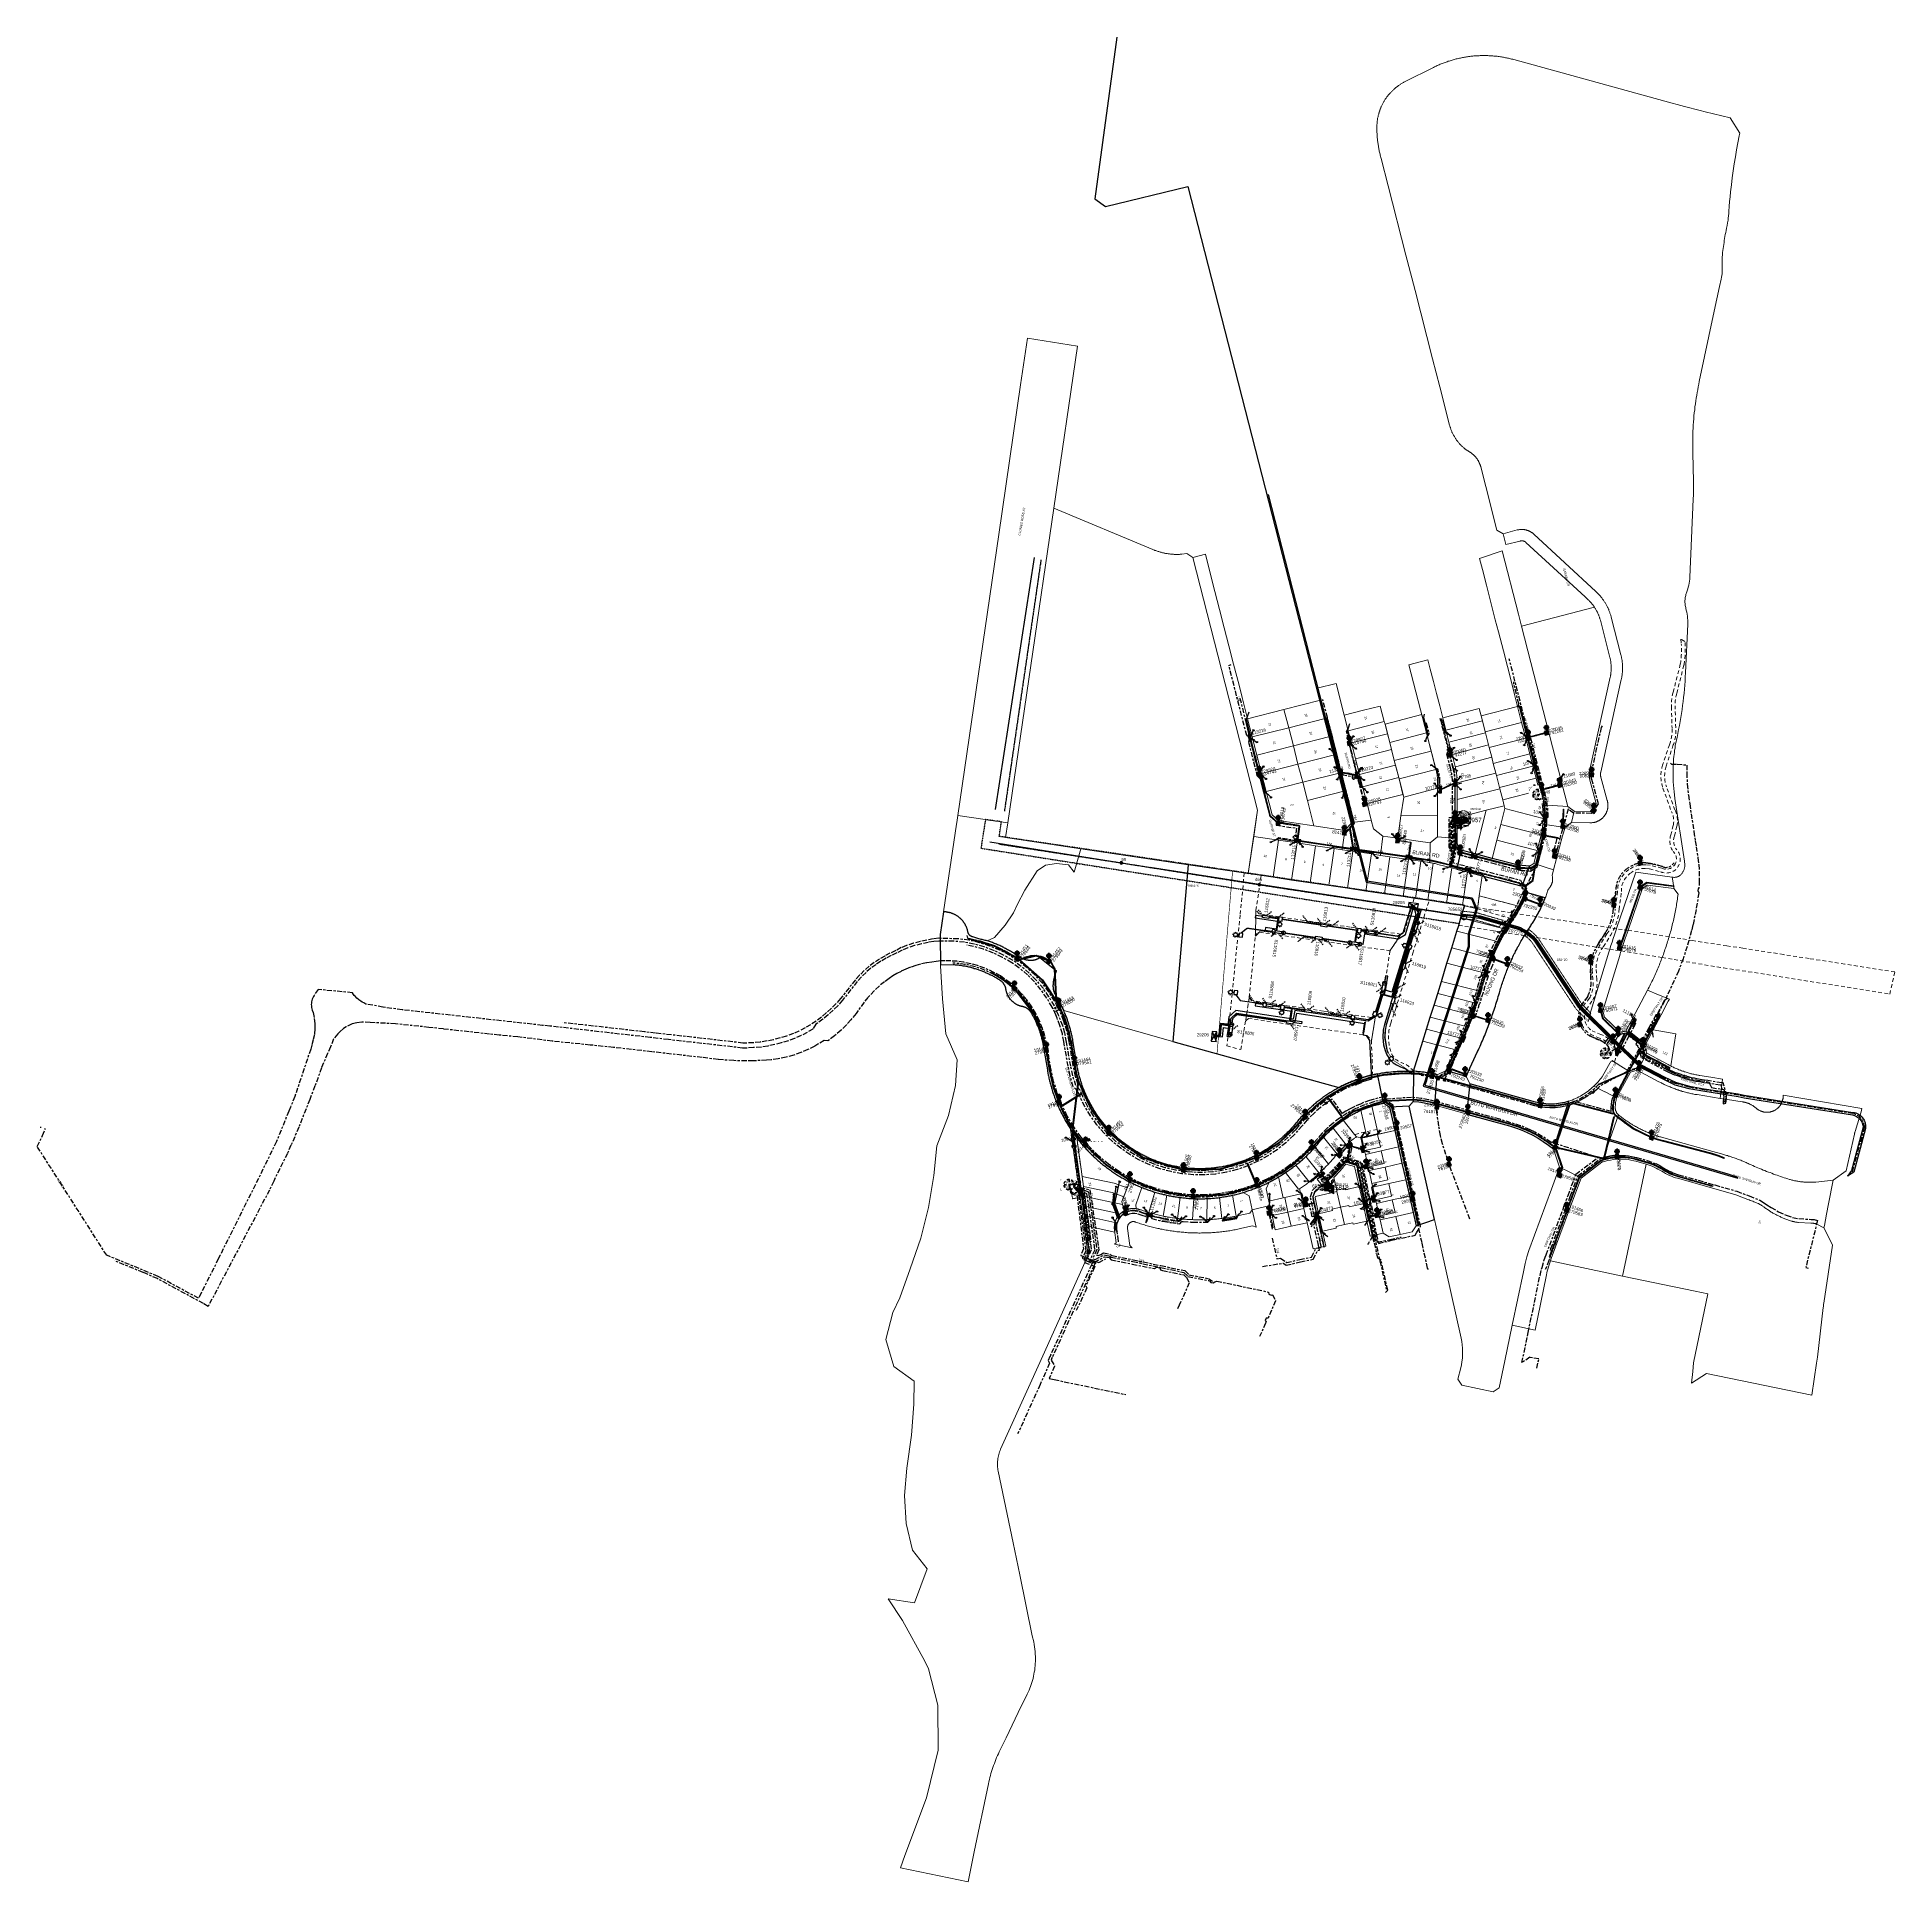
# Model space of a CAD drawing. Header units: metres. Extents: x 307322 to 308805, y 6255611 to 6257083.
import ezdxf
from ezdxf.enums import TextEntityAlignment as Align

# ---------------------------------------------------------------- set-up
doc = ezdxf.new("R2010")
doc.units = ezdxf.units.M
for name, pattern in [('Cable Exist OH', [1, 1, 0]), ('Cable Exist UG', [8.2, 4, -1.2, 1.8, -1.2]), ('Dash', [5, 3, -2]), ('DASHED', [0.75, 0.5, -0.25]), ('HIDDEN', [0.375, 0.25, -0.125]), ('HIDDEN2', [0.1875, 0.125, -0.0625]), ('IE Trench LV', [6.5, 5, -1.5])]:
    doc.linetypes.add(name, pattern=pattern)
doc.layers.get('0').update_dxf_attribs({"color": 6})
for name, color, linetype in [('_User_LV_Exist', 7, 'Continuous'), ('Duct_SP_EXT', 7, 'Continuous'), ('Equip_HV_EXT', 7, 'Continuous'), ('Equip_LV_EXT', 7, 'Continuous'), ('Equip_LV_NEW', 2, 'Continuous'), ('Equip_SL_EXT', 7, 'Continuous'), ('Equip_SP_HV_NEW', 2, 'Continuous'), ('Equip_SP_SL_EXT', 7, 'Continuous'), ('Equip_SP_SL_NEW', 2, 'Continuous'), ('Mains_HV_EXT', 7, 'Continuous'), ('Mains_HV_MOD', 3, 'Continuous'), ('Mains_HV_NEW_U72', 2, 'Continuous'), ('Mains_LV_EXT', 7, 'Continuous'), ('Mains_LV_NEW_T84', 2, 'Continuous'), ('Mains_LV_SL_EXT', 7, 'Continuous'), ('Mains_SL_EXT', 7, 'Continuous'), ('Mains_SL_NEW_R6', 2, 'Continuous'), ('Mains_TR_EXT', 7, 'Continuous'), ('OH_Details_SP_MISC', 7, 'Continuous'), ('Services_SP_EXT', 7, 'Continuous'), ('Services_SP_NEW_UG', 2, 'Continuous'), ('Sub_HV_EXT', 7, 'Continuous'), ('Sub_SP_EXT', 7, 'Continuous'), ('Sub_SP_NEW', 2, 'Continuous'), ('SupportsOH_SP_TR_HV_LV_SL_EXT', 7, 'Continuous'), ('SupportsUG_SP_LV_EXT', 7, 'Continuous'), ('SupportsUG_SP_LV_NEW', 2, 'Continuous'), ('SupportsUG_SP_LV_SL_EXT', 7, 'Continuous'), ('SupportsUG_SP_LV_SL_NEW', 2, 'Continuous'), ('Trench_SP_EXT', 7, 'Continuous'), ('Trench_SP_NEW', 2, 'Continuous'), ('UG_Details_SP_MISC', 7, 'Continuous')]:
    doc.layers.add(name, color=color, linetype=linetype)
for name, color, linetype, lineweight in [('Cadastre Buildings_SP_EXT', 9, 'Continuous', 5), ('Cadastre Developer_SP_EXT', 9, 'Continuous', 5), ('Cadastre Easements_SP_EXT', 9, 'Continuous', 5), ('Cadastre Land Parcels_SP_EXT', 9, 'Continuous', 5), ('Cadastre Other Property_SP_EXT', 9, 'HIDDEN', 5), ('Cadastre Roads_SP_EXT', 9, 'Continuous', 5)]:
    doc.layers.add(name, color=color, linetype=linetype, lineweight=lineweight)
for name, color, linetype, plot in [('Features_DEL', 1, 'Continuous', False), ('Features_HIDE', 1, 'Continuous', False), ('UNKNOWN_FEATURES', 1, 'DASHED', False)]:
    doc.layers.add(name, color=color, linetype=linetype, plot=plot)
doc.styles.add('COLUMN_LABEL', font='arial.ttf')
doc.styles.add('iecARIAL', font='arial.ttf', dxfattribs={"height": 2})
doc.styles.add('iecNAME', font='times.ttf')
doc.styles.add('IESYMBOL1', font='isocp.shx')
doc.styles.add('POLE_LABEL', font='arial.ttf')
doc.styles.add('SL_LABEL', font='arial.ttf')
doc.styles.add('SLCP_LABEL', font='arial.ttf', dxfattribs={"height": 3.5})
doc.styles.get("Standard").update_dxf_attribs({"font": 'arial.ttf'})
doc.styles.add('SWITCH_LABEL', font='arial.ttf', dxfattribs={"height": 2.5})
doc.linetypes.add('Cable 1', pattern='A,7,-3,["//",Standard,S=1.5,R=0,X=-2.1,Y=-0.7],-0.001', length=10.001)
doc.linetypes.add('Cable 4', pattern='A,5.25,-0.1,["o",Standard,S=2,R=0,X=1.2,Y=-0.7],-4', length=9.35)
doc.linetypes.add('Cable E OH', pattern='A,9.4,["E",Standard,S=1.7,R=0,X=0,Y=-1],0', length=9.4)
doc.linetypes.add('Cable E UG', pattern='A,6,-0.5,["E",Standard,S=1.7,R=0,X=0.5,Y=-1],-2.9', length=9.4)
doc.linetypes.add('Cable New UG', pattern='A,7,-0.25,["x",Standard,S=2,R=0,X=0.2,Y=-0.8],-2.1', length=9.35)
doc.linetypes.add('Cable P UG', pattern='A,6,-0.5,["P",Standard,S=1.7,R=0,X=0.5,Y=-1],-2.9', length=9.4)
doc.linetypes.add('IE Trench HV', pattern='A,7,-0.2,["/",Standard,S=3,R=0,X=0.6,Y=-1.4],-2.5', length=9.7)

# ---------------------------------------------------------------- blocks, each defined once
blk = doc.blocks.new('SUB_PADMOUNT_EXT')
for points in [[(0, 0), (-3.84, 1.92), (-3.84, -1.92)], [(0, 0), (3.84, 1.92), (3.84, -1.92)]]:
    blk.add_hatch(color=256).paths.add_polyline_path(points)
for p, q in [((3.84, 1.92), (-3.84, -1.92)), ((-3.84, 1.92), (3.84, -1.92))]:
    blk.add_line(p, q)
blk.add_lwpolyline([(-3.84, -1.92), (3.84, -1.92), (3.84, 1.92), (-3.84, 1.92)], close=True)
for tag, height, flags, p in [('STREET_CODE', 0.2, 9, (1.5, 0)), ('ASSET_NUM', 3.5, 8, (2, 2)), ('CONSTRUCTED_VOLTAGE', 0.2, 9, (1.5, -0.2)), ('OPERATING_VOLTAGE', 0.2, 9, (1.5, -0.6)), ('ORIENTATION', 0.2, 9, (1.5, -0.8)), ('OWNED_BY', 0.2, 9, (1.5, -1)), ('OPERATED_BY', 0.2, 9, (1.5, -1.2)), ('SECONDARY_VOLTAGE', 0.2, 9, (1.5, -1.6)), ('STATE', 0.2, 9, (1.5, -1.8)), ('SUBSTATION_TYPE', 0.2, 9, (1.5, -2.2)), ('STREETNAME', 0.2, 9, (1.5, -3)), ('SUBURB', 0.2, 9, (1.5, -3.2)), ('Z', 0.2, 1, (1.5, -3.6)), ('NO_PHASES', 0.2, 9, (1.5, -0.4)), ('MAINTAINED_BY', 0.2, 9, (1.5, -1.4)), ('PARENT', 0.2, 9, (1.5, -2)), ('USAGE', 0.2, 9, (1.5, -2.4)), ('LEGEND', 0.2, 9, (1.5, -2.6)), ('LOCATION', 0.2, 9, (1.5, -2.8)), ('NOTES', 0.2, 9, (1.5, -3.4))]:
    blk.add_attdef(tag, text='', height=height, dxfattribs=dict(flags=flags)).set_placement(p, align=Align.MIDDLE_LEFT)
blk = doc.blocks.new('COLUMN_EXT')
blk.add_hatch(color=256).paths.add_polyline_path([(-1.5, 1.5), (-1.5, -1.5), (1.5, -1.5), (1.5, 1.5)])
blk.add_lwpolyline([(-1.5, -1.5), (1.5, -1.5), (1.5, 1.5), (-1.5, 1.5)], close=True)
for tag, height, style, flags, p in [('STRUCTURE_PLANT_NUMBER', 0.2, 'POLE_LABEL', 9, (1.8, 0)), ('ASSET_NUM', 2.5, 'COLUMN_LABEL', 8, (2, 2)), ('STREET_CODE', 0.2, 'COLUMN_LABEL', 9, (1.8, -0.2))]:
    blk.add_attdef(tag, text='', height=height, dxfattribs=dict(style=style, flags=flags)).set_placement(p, align=Align.MIDDLE_LEFT)
at = {"flags": 9}
for tag, p in [('COLUMN_TYPE', (1.8, -0.4)), ('OWNED_BY', (1.8, -0.6)), ('STATE', (1.8, -0.8)), ('USAGE', (1.8, -1)), ('LEGEND', (1.8, -1.2)), ('LOCATION', (1.8, -1.4)), ('STREETNAME', (1.8, -1.6)), ('SUBURB', (1.8, -1.8)), ('NOTES', (1.8, -2))]:
    blk.add_attdef(tag, text='', height=0.2, dxfattribs=at).set_placement(p, align=Align.MIDDLE_LEFT)
at = {"flags": 1}
blk.add_attdef('Z', (1.8, -2.4), '', height=0.2, dxfattribs=at)
blk = doc.blocks.new('PILLAR_EXT')
blk.add_hatch(color=256).paths.add_polyline_path([(-2.475, 0.99), (-2.475, -0.99), (2.475, -0.99), (2.475, 0.99)])
blk.add_lwpolyline([(-2.475, -0.99), (2.475, -0.99), (2.475, 0.99), (-2.475, 0.99)], close=True)
for tag, p, flags in [('OWNED_BY', (0, -0.2), 9), ('STATE', (0, -0.4), 9), ('SUPPORT_TYPE', (0, -0.6), 9), ('STREETNAME', (0, -1.8), 9), ('SUBURB', (0, -2), 1), ('USAGE', (0, -0.8), 9), ('LEGEND', (0, -1), 9), ('LOCATION', (0, -1.2), 9), ('NOTES', (0, -1.4), 9), ('PARENT', (0, -1.6), 9)]:
    blk.add_attdef(tag, p, '', height=0.2, dxfattribs=dict(flags=flags))
at = {"style": 'iecARIAL', "flags": 8}
blk.add_attdef('ASSET_NUM', (1.5, 3.5), '', height=2.5, dxfattribs=at)
blk = doc.blocks.new('SL_LANTERN_EXT')
at = {"lineweight": 40}
for p, q in [((-2.3, 4.2), (2.2, 4.2)), ((-1.5, 5.7), (-1.1, 5.3)), ((-1.5, 2.8), (-1.1, 3.2)), ((0, 2), (0, 6.5)), ((0, 0), (0, 2.7)), ((1.5, 5.7), (1.1, 5.3)), ((1.5, 2.8), (1.1, 3.2))]:
    blk.add_line(p, q, dxfattribs=at)
blk.add_circle((0, 4.2), 1.5, dxfattribs=at)
at = {"style": 'iecARIAL', "flags": 8}
blk.add_attdef('ASSET_NUM', (1.5, 1.5), '', height=2.5, dxfattribs=at)
for tag, p, height, flags in [('CONSTRUCTED_VOLTAGE', (1, -0.7), 0.2, 9), ('CONTROL_TYPE', (1, -0.9), 0.2, 9), ('LANTERN_PURPOSE', (1, -1.1), 0.2, 9), ('LANTERN_TYPE', (1, -1.3), 0.2, 9), ('NO_PHASES', (1, -1.5), 0.2, 9), ('OPERATING_VOLTAGE', (1, -1.7), 0.2, 9), ('ORIENTATION', (1, -1.9), 0.2, 9), ('OWNED_BY', (1, -2.1), 0.2, 9), ('STATE', (1, -2.3), 0.2, 9), ('USAGE', (1, -2.5), 0.2, 9), ('CEXIST', (1, -2.7), 0.2, 9), ('CNEW', (1, -2.9), 0.2, 9), ('CNUMBER', (1, -3.1), 0.2, 9), ('CREMOVE', (1, -3.3), 0.2, 9), ('CREPLACE', (1, -3.5), 0.2, 9), ('LKINGHEIGHT', (1, -3.7), 0.2, 9), ('LBRACKET', (1, -3.9), 0.2, 9), ('LBRACKETVOCAB', (1, -4.1), 0.2, 9), ('LCATEGORY', (1, -4.3), 0.2, 9), ('LCHARGE1', (1, -4.5), 0.2, 9), ('LCHARGE1PERCENT', (1, -4.7), 0.2, 9), ('LCHARGE2', (1, -4.9), 0.2, 9), ('LCHARGE2PERCENT', (1, -5.1), 0.2, 9), ('LCHARGE3', (1, -5.3), 0.2, 9), ('LCHARGE3PERCENT', (1, -5.5), 0.2, 9), ('LEXIST', (1, -5.7), 0.2, 9), ('LLAMP', (1, -5.9), 0.2, 9), ('LLAMPVOCAB', (1, -6.1), 0.2, 9), ('LMAST', (1, -6.3), 0.2, 9), ('LMASTVOCAB', (1, -6.5), 0.2, 9), ('LNEW', (1, -6.7), 0.2, 9), ('LANTNUMBER', (1, -6.9), 0.2, 9), ('LOUTREACH', (1, -7.3), 0.2, 9), ('LOUTREACHVOCAB', (1, -7.5), 0.2, 9), ('LRATECODE', (1, -7.7), 0.2, 9), ('LREMOVE', (1, -7.9), 0.2, 9), ('LREPLACE', (1, -8.1), 0.2, 9), ('LTYPE', (1, -8.3), 0.2, 9), ('LTYPEVOCAB', (1, -8.5), 0.2, 9), ('LEGEND', (1, -8.7), 0.2, 9), ('LOCATION', (1, -8.9), 0.2, 9), ('NOTES', (1, -9.1), 0.2, 9), ('STREETNAME', (1, -9.3), 0.2, 9), ('SUBURB', (1, -9.5), 0.2, 1), ('LNUMBER', (2.2, -3.3), 2.5, 8)]:
    blk.add_attdef(tag, p, '', height=height, dxfattribs=dict(flags=flags))
blk = doc.blocks.new('CCP_EXT')
blk.add_wipeout([(0, 0.6), (0.6, 0), (0, -0.6), (-0.6, 0)])
blk.add_lwpolyline([(-0.6, 0), (0, 0.6), (0.6, 0), (0, -0.6), (-0.6, 0)])
at = {"flags": 1}
blk.add_attdef('Z', (0, 0), '', height=0.2, dxfattribs=at)
at = {"flags": 9}
for tag, p in [('CCP_TYPE', (0, 0)), ('CONSTRUCTED_VOLTAGE', (0, -0.2)), ('NO_PHASES', (0, -0.4)), ('OPERATING_VOLTAGE', (0, -0.6)), ('ORIENTATION', (0, -0.8)), ('OWNED_BY', (0, -1)), ('USAGE', (0, -1.2)), ('LEGEND', (0, -1.4)), ('LIFE_SUPPORT', (0, -1.6)), ('STATE', (0, -1.8)), ('NOTES', (0, -2))]:
    blk.add_attdef(tag, text='', height=0.2, dxfattribs=at).set_placement(p, align=Align.MIDDLE_LEFT)
blk = doc.blocks.new('POLE_EXT')
blk.add_hatch(color=256).paths.add_polyline_path([(-1, 0, 1), (1, 0, 1)])
blk.add_lwpolyline([(-1, 0, 1), (1, 0, 1)], format="xyb", close=True)
for tag, height, flags, p in [('pNumber', 2.5, 8, (-17.8, 2.1)), ('OWNED_BY', 0.2, 9, (1.4, -0.4)), ('PARENT', 0.2, 9, (1.4, -0.6)), ('SPECIAL_USE', 0.2, 9, (1.4, -0.8)), ('STATE', 0.2, 9, (1.4, -1)), ('USAGE', 0.2, 9, (1.4, -1.2)), ('cLV', 0.2, 9, (1.4, -1.4)), ('hDepth', 0.2, 9, (1.4, -1.6)), ('hDia', 0.2, 9, (1.4, -1.8)), ('cHV', 0.2, 9, (1.4, -2)), ('LBRACKET', 0.2, 9, (1.4, -2.2)), ('LExisting', 0.2, 9, (1.4, -2.4)), ('LANTNUMBER', 0.2, 9, (1.4, -2.6)), ('LOther', 0.2, 9, (1.4, -2.8)), ('LRemove', 0.2, 9, (1.4, -3)), ('LEGEND', 0.2, 9, (1.4, -3.2)), ('cLinedev', 0.2, 9, (1.4, -3.4)), ('LOCATION', 0.2, 9, (1.4, -3.6)), ('pExisting', 0.2, 9, (1.4, -3.8)), ('PFNUMBER', 0.2, 9, (1.4, -4)), ('NEWPFNUMBER', 0.2, 9, (1.4, -4.2)), ('pFooting', 0.2, 9, (1.4, -4.4)), ('pNew', 0.2, 9, (1.4, -4.6)), ('pRelocate', 0.2, 9, (1.4, -5)), ('pRemove', 0.2, 9, (1.4, -5.2)), ('pReplace', 0.2, 9, (1.4, -5.4)), ('pStay', 0.2, 9, (1.4, -5.6)), ('pType', 0.2, 9, (1.4, -5.8)), ('cspan', 0.2, 9, (1.4, -6)), ('STREETNAME', 0.2, 9, (1.4, -6.2)), ('SUBURB', 0.2, 9, (1.4, -6.4)), ('NOTES', 0.2, 9, (1.4, -6.6)), ('MAINTAINED_BY', 0.2, 9, (1.4, -6.8)), ('OPERATED_BY', 0.2, 9, (1.4, -7))]:
    blk.add_attdef(tag, text='', height=height, dxfattribs=dict(flags=flags)).set_placement(p, align=Align.MIDDLE_LEFT)
at = {"style": 'POLE_LABEL'}
for tag, height, flags, p in [('STRUCTURE_PLANT_NUMBER', 0.2, 9, (1.4, 0)), ('ASSET_NUM', 2.5, 8, (2, 2)), ('STREET_CODE', 0.2, 9, (1.4, -0.2))]:
    blk.add_attdef(tag, text='', height=height, dxfattribs=dict(at, flags=flags)).set_placement(p, align=Align.MIDDLE_LEFT)
at = {"flags": 1}
blk.add_attdef('Z', (1.4, -7.3), '', height=0.2, dxfattribs=at)
blk = doc.blocks.new('HV_STJ_EXT')
h = blk.add_hatch(color=256)
edge = h.paths.add_edge_path()
edge.add_ellipse((-0.6, 0.1), major_axis=(0.226, 0.226), ratio=1, start_angle=45, end_angle=135)
edge.add_line((-0.9, 0.1), (-0.9, -0.1))
edge.add_ellipse((-0.6, -0.1), major_axis=(0.226, 0.226), ratio=1, start_angle=135, end_angle=225)
edge.add_line((-0.6, -0.5), (0.6, -0.5))
edge.add_ellipse((0.6, -0.1), major_axis=(-0.226, 0.226), ratio=1, start_angle=135, end_angle=225)
edge.add_line((0.9, -0.1), (0.9, 0.1))
edge.add_ellipse((0.6, 0.1), major_axis=(-0.226, 0.226), ratio=1, start_angle=225, end_angle=315)
edge.add_line((0.6, 0.5), (-0.6, 0.5))
blk.add_lwpolyline([(-0.9, 0.1), (-0.9, -0.1, 0.414214), (-0.6, -0.5), (0.6, -0.5, 0.414214), (0.9, -0.1), (0.9, 0.1, 0.414214), (0.6, 0.5), (-0.6, 0.5, 0.414214)], format="xyb", close=True)
for tag, flags, p in [('ORIENTATION', 9, (1.5, 0)), ('USAGE', 9, (1.5, -0.2)), ('LEGEND', 9, (1.5, -0.4)), ('NOTES', 9, (1.5, -0.6)), ('Z', 1, (1.5, -0.8))]:
    blk.add_attdef(tag, text='', height=0.2, dxfattribs=dict(flags=flags)).set_placement(p, align=Align.MIDDLE_LEFT)
blk = doc.blocks.new('LV_STJ_EXT')
h = blk.add_hatch(color=256)
edge = h.paths.add_edge_path()
edge.add_ellipse((-0.6, 0.1), major_axis=(0.226, 0.226), ratio=1, start_angle=45, end_angle=135)
edge.add_line((-0.9, 0.1), (-0.9, -0.1))
edge.add_ellipse((-0.6, -0.1), major_axis=(0.226, 0.226), ratio=1, start_angle=135, end_angle=225)
edge.add_line((-0.6, -0.5), (0.6, -0.5))
edge.add_ellipse((0.6, -0.1), major_axis=(-0.226, 0.226), ratio=1, start_angle=135, end_angle=225)
edge.add_line((0.9, -0.1), (0.9, 0.1))
edge.add_ellipse((0.6, 0.1), major_axis=(-0.226, 0.226), ratio=1, start_angle=225, end_angle=315)
edge.add_line((0.6, 0.5), (-0.6, 0.5))
blk.add_lwpolyline([(-0.9, 0.1), (-0.9, -0.1, 0.414214), (-0.6, -0.5), (0.6, -0.5, 0.414214), (0.9, -0.1), (0.9, 0.1, 0.414214), (0.6, 0.5), (-0.6, 0.5, 0.414214)], format="xyb", close=True)
at = {"flags": 1}
blk.add_attdef('Z', (0, 0), '', height=0.2, dxfattribs=at)
at = {"flags": 9}
for tag, p in [('ORIENTATION', (0, 0)), ('USAGE', (0, -0.2)), ('LEGEND', (0, -0.4)), ('NOTES', (0, -0.6))]:
    blk.add_attdef(tag, text='', height=0.2, dxfattribs=at).set_placement(p, align=Align.MIDDLE_LEFT)
blk = doc.blocks.new('SL_STJ_EXT')
h = blk.add_hatch(color=256)
edge = h.paths.add_edge_path()
edge.add_ellipse((-0.6, 0.1), major_axis=(0.226, 0.226), ratio=1, start_angle=45, end_angle=135)
edge.add_line((-0.9, 0.1), (-0.9, -0.1))
edge.add_ellipse((-0.6, -0.1), major_axis=(0.226, 0.226), ratio=1, start_angle=135, end_angle=225)
edge.add_line((-0.6, -0.5), (0.6, -0.5))
edge.add_ellipse((0.6, -0.1), major_axis=(-0.226, 0.226), ratio=1, start_angle=135, end_angle=225)
edge.add_line((0.9, -0.1), (0.9, 0.1))
edge.add_ellipse((0.6, 0.1), major_axis=(-0.226, 0.226), ratio=1, start_angle=225, end_angle=315)
edge.add_line((0.6, 0.5), (-0.6, 0.5))
blk.add_lwpolyline([(-0.9, 0.1), (-0.9, -0.1, 0.414214), (-0.6, -0.5), (0.6, -0.5, 0.414214), (0.9, -0.1), (0.9, 0.1, 0.414214), (0.6, 0.5), (-0.6, 0.5, 0.414214)], format="xyb", close=True)
at = {"flags": 1}
blk.add_attdef('Z', (0, 0), '', height=0.2, dxfattribs=at)
at = {"flags": 9}
for tag, p in [('ORIENTATION', (0, 0)), ('USAGE', (0, -0.2)), ('LEGEND', (0, -0.4)), ('NOTES', (0, -0.6))]:
    blk.add_attdef(tag, text='', height=0.2, dxfattribs=at).set_placement(p, align=Align.MIDDLE_LEFT)
blk = doc.blocks.new('WARNING_FEATURE_EXT')
h = blk.add_hatch(color=2)
h.dxf.hatch_style = 1
h.paths.add_polyline_path([(0, 2), (-1, 0), (1, 0)])
at = {"color": 18, "true_color": 0x000000}
blk.add_lwpolyline([(-1, 0), (0, 2), (1, 0)], close=True, dxfattribs=at)
at = {"color": 18, "true_color": 0x000000, "insert": (0, 0.9), "char_height": 1.5, "attachment_point": 5, "line_spacing_factor": 1.5, "style": 'iecNAME'}
blk.add_mtext_dynamic_manual_height_columns('!', width=1.5, gutter_width=4, heights=[0], dxfattribs=at)
at = {"color": 2, "flags": 1}
for tag, p in [('STATE', (1.2, 2)), ('HAZMAT_ID', (1.2, 0.7))]:
    blk.add_attdef(tag, p, '', height=0.8, dxfattribs=at)
at = {"color": 2}
blk.add_attdef('WARNING_TYPE', text='', height=1, dxfattribs=at).set_placement((-4.1, -1.2), (4.9, -1.2), align=Align.ALIGNED)
at = {"color": 2, "flags": 1}
blk.add_attdef('WARNING_DESC', text='', height=0.8, dxfattribs=at).set_placement((1.2, -0.6), align=Align.MIDDLE_CENTER)
blk = doc.blocks.new('LV_UG_DFUSE_CLOSED_EXT')
for points in [[(1, 0), (0, 0)], [(5, -0.7), (2.2, 0.7)], [(5, 0.7), (2.2, -0.7)], [(6.2, 0), (7.2, 0)]]:
    blk.add_lwpolyline(points)
for centre in [(1.8, 0), (5.4, 0)]:
    blk.add_circle(centre, 0.8)
at = {"flags": 1}
blk.add_attdef('Z', (0, 0), '', height=0.2, dxfattribs=at)
at = {"flags": 9}
for tag, p in [('ACTUAL_STATUS', (0, 0)), ('CONSTRUCTED_VOLTAGE', (0, -0.2)), ('NO_PHASES', (0, -0.4)), ('OPERATING_VOLTAGE', (0, -0.6)), ('ORIENTATION', (0, -0.8)), ('STATE', (0, -1)), ('SWITCH_TYPE', (0, -1.2)), ('USAGE', (0, -1.4)), ('NOTES', (0, -1.6))]:
    blk.add_attdef(tag, text='', height=0.2, dxfattribs=at).set_placement(p, align=Align.MIDDLE_LEFT)
blk = doc.blocks.new('LV_UG_LINKS_CLOSED_EXT')
blk.add_wipeout([(-1.1, 1.1), (-1.2, 0.9), (-1.3, 0.8), (-1.4, 0.6), (-1.4, 0.4), (-1.5, 0.2), (-1.5, 0), (-1.5, -0.1), (-1.5, -0.3), (-1.4, -0.5), (-1.3, -0.7), (-1.2, -0.8), (-1.1, -1), (-1, -1.1), (-0.8, -1.2), (-0.7, -1.3), (-0.5, -1.4), (-0.3, -1.5), (-0.1, -1.5), (0, -1.5), (0.2, -1.5), (0.4, -1.4), (0.6, -1.4), (0.8, -1.3), (0.9, -1.2), (1.1, -1.1), (1.2, -0.9), (1.3, -0.8), (1.4, -0.6), (1.4, -0.4), (1.5, -0.2), (1.5, 0), (1.5, 0.1), (1.5, 0.3), (1.4, 0.5), (1.3, 0.7), (1.2, 0.8), (1.1, 1), (1, 1.1), (0.8, 1.2), (0.7, 1.3), (0.5, 1.4), (0.3, 1.5), (0.1, 1.5), (0, 1.5), (-0.2, 1.5), (-0.4, 1.4), (-0.6, 1.4), (-0.8, 1.3), (-0.9, 1.2)])
for p, q in [((-0.2, -1.5), (-0.2, 1.5)), ((0.2, -1.5), (0.2, 1.5))]:
    blk.add_line(p, q)
blk.add_circle((0, 0), 1.5)
at = {"flags": 1}
blk.add_attdef('Z', (0, 0), '', height=0.2, dxfattribs=at)
at = {"flags": 9}
for tag, p in [('ACTUAL_STATUS', (0, 0)), ('CONSTRUCTED_VOLTAGE', (0, -0.2)), ('NO_PHASES', (0, -0.4)), ('OPERATING_VOLTAGE', (0, -0.6)), ('ORIENTATION', (0, -0.8)), ('STATE', (0, -1)), ('SWITCH_TYPE', (0, -1.2)), ('USAGE', (0, -1.4)), ('NOTES', (0, -1.6))]:
    blk.add_attdef(tag, text='', height=0.2, dxfattribs=at).set_placement(p, align=Align.MIDDLE_LEFT)
blk = doc.blocks.new('LV_UG_LINKS_OPEN_EXT')
for p, q in [((-0.2, 1.5), (-0.2, 2.2)), ((0.2, 1.5), (0.2, 2.2)), ((-0.2, -1.5), (-0.2, -2.2)), ((0.2, -1.5), (0.2, -2.2))]:
    blk.add_line(p, q)
at = {"flags": 1}
blk.add_attdef('Z', (0, 0), '', height=0.2, dxfattribs=at)
at = {"flags": 9}
for tag, p in [('ACTUAL_STATUS', (0, 0)), ('CONSTRUCTED_VOLTAGE', (0, -0.2)), ('NO_PHASES', (0, -0.4)), ('OPERATING_VOLTAGE', (0, -0.6)), ('ORIENTATION', (0, -0.8)), ('STATE', (0, -1)), ('SWITCH_TYPE', (0, -1.2)), ('USAGE', (0, -1.4)), ('NOTES', (0, -1.6))]:
    blk.add_attdef(tag, text='', height=0.2, dxfattribs=at).set_placement(p, align=Align.MIDDLE_LEFT)
blk.add_wipeout([(-0.2, 1.5), (-0.4, 1.4), (-0.6, 1.4), (-0.8, 1.3), (-0.9, 1.2), (-1.1, 1), (-1.2, 0.9), (-1.3, 0.7), (-1.4, 0.6), (-1.4, 0.4), (-1.5, 0.2), (-1.5, 0), (-1.5, -0.2), (-1.5, -0.3), (-1.4, -0.5), (-1.3, -0.7), (-1.2, -0.9), (-1.1, -1), (-1, -1.1), (-0.8, -1.2), (-0.7, -1.3), (-0.5, -1.4), (-0.3, -1.5), (-0.1, -1.5), (0.1, -1.5), (0.2, -1.5), (0.4, -1.4), (0.6, -1.4), (0.8, -1.3), (0.9, -1.2), (1.1, -1), (1.2, -0.9), (1.3, -0.7), (1.4, -0.6), (1.4, -0.4), (1.5, -0.2), (1.5, 0), (1.5, 0.2), (1.5, 0.3), (1.4, 0.5), (1.3, 0.7), (1.2, 0.9), (1.1, 1), (1, 1.1), (0.8, 1.2), (0.7, 1.3), (0.5, 1.4), (0.3, 1.5), (0.1, 1.5), (-0.1, 1.5)])
blk.add_lwpolyline([(0, -1.5, 1), (0, 1.5, 1)], format="xyb", close=True)
blk = doc.blocks.new('SWG_HOLEC_SU_EXT')
blk.add_line((1.8, -2), (5.8, -2))
for points in [[(1, 0), (0, 0)], [(6.6, 0), (7.6, 0)]]:
    blk.add_lwpolyline(points)
for points in [[(1.8, -0.8, 1), (1.8, 0.8, 1)], [(5.8, -0.8, 1), (5.8, 0.8, 1)]]:
    blk.add_lwpolyline(points, format="xyb", close=True)
at = {"style": 'SWITCH_LABEL', "flags": 8}
blk.add_attdef('ASSET_NUM', text='', height=2.5, rotation=179.9544, dxfattribs=at).set_placement((-2.4, 0), align=Align.MIDDLE_LEFT)
at = {"flags": 1}
blk.add_attdef('Z', (0, 0), '', height=0.2, dxfattribs=at)
at = {"style": 'SWITCH_LABEL', "flags": 9}
blk.add_attdef('STREET_CODE', text='', height=0.2, dxfattribs=at).set_placement((0, -0.2), align=Align.MIDDLE_LEFT)
at = {"flags": 9}
for tag, p in [('ACTUAL_STATUS', (0, -0.4)), ('CONSTRUCTED_VOLTAGE', (0, -0.6)), ('NO_PHASES', (0, -0.8)), ('OPERATING_VOLTAGE', (0, -1)), ('ORIENTATION', (0, -1.2)), ('OWNED_BY', (0, -1.4)), ('PARENT', (0, -1.6)), ('STATE', (0, -1.8)), ('SWITCH_TYPE', (0, -2)), ('USAGE', (0, -2.2)), ('LOCATION', (0, -2.4)), ('STREETNAME', (0, -2.6)), ('SUBURB', (0, -2.8)), ('NOTES', (0, -3))]:
    blk.add_attdef(tag, text='', height=0.2, dxfattribs=at).set_placement(p, align=Align.MIDDLE_LEFT)
blk = doc.blocks.new('SWG_HOLEC_SU_NO_EXT')
blk.add_line((1.8, -2), (5.8, -2))
for points in [[(1, 0), (0, 0)], [(6.6, 0), (7.6, 0)]]:
    blk.add_lwpolyline(points)
for points in [[(1.8, -0.8, 1), (1.8, 0.8, 1)], [(5.8, -0.8, 1), (5.8, 0.8, 1)]]:
    blk.add_lwpolyline(points, format="xyb", close=True)
at = {"insert": (5.3, -3.6), "char_height": 1.4, "width": 3.886, "attachment_point": 1, "rotation": 180}
blk.add_mtext('{\\fArial|b0|i0|c0|p34;N/O}', dxfattribs=at)
at = {"style": 'SWITCH_LABEL', "flags": 8}
blk.add_attdef('ASSET_NUM', text='', height=2.5, rotation=179.9544, dxfattribs=at).set_placement((-2.4, 0), align=Align.MIDDLE_LEFT)
at = {"flags": 1}
blk.add_attdef('Z', (0, 0), '', height=0.2, dxfattribs=at)
at = {"style": 'SWITCH_LABEL', "flags": 9}
blk.add_attdef('STREET_CODE', text='', height=0.2, dxfattribs=at).set_placement((0, -0.2), align=Align.MIDDLE_LEFT)
at = {"flags": 9}
for tag, p in [('ACTUAL_STATUS', (0, -0.4)), ('CONSTRUCTED_VOLTAGE', (0, -0.6)), ('NO_PHASES', (0, -0.8)), ('OPERATING_VOLTAGE', (0, -1)), ('ORIENTATION', (0, -1.2)), ('OWNED_BY', (0, -1.4)), ('PARENT', (0, -1.6)), ('STATE', (0, -1.8)), ('SWITCH_TYPE', (0, -2)), ('USAGE', (0, -2.2)), ('LOCATION', (0, -2.4)), ('STREETNAME', (0, -2.6)), ('SUBURB', (0, -2.8)), ('NOTES', (0, -3))]:
    blk.add_attdef(tag, text='', height=0.2, dxfattribs=at).set_placement(p, align=Align.MIDDLE_LEFT)
blk = doc.blocks.new('SLCP_ZELL_EXT')
blk.add_wipeout([(-0.2, 7.5), (-0.7, 7.5), (-1.2, 7.4), (-1.6, 7.3), (-2.1, 7.2), (-2.5, 7.1), (-3, 6.9), (-3.4, 6.7), (-3.8, 6.5), (-4.2, 6.2), (-4.6, 5.9), (-5, 5.6), (-5.3, 5.3), (-5.6, 5), (-5.9, 4.6), (-6.2, 4.2), (-6.5, 3.8), (-6.7, 3.4), (-6.9, 3), (-7.1, 2.5), (-7.2, 2.1), (-7.3, 1.6), (-7.4, 1.2), (-7.5, 0.7), (-7.5, 0.2), (-7.5, -0.2), (-7.5, -0.7), (-7.4, -1.2), (-7.3, -1.6), (-7.2, -2.1), (-7.1, -2.5), (-6.9, -3), (-6.7, -3.4), (-6.5, -3.8), (-6.2, -4.2), (-5.9, -4.6), (-5.6, -5), (-5.3, -5.3), (-5, -5.6), (-4.6, -5.9), (-4.2, -6.2), (-3.8, -6.5), (-3.4, -6.7), (-3, -6.9), (-2.5, -7.1), (-2.1, -7.2), (-1.6, -7.3), (-1.2, -7.4), (-0.7, -7.5), (-0.2, -7.5), (0.2, -7.5), (0.7, -7.5), (1.2, -7.4), (1.6, -7.3), (2.1, -7.2), (2.5, -7.1), (3, -6.9), (3.4, -6.7), (3.8, -6.5), (4.2, -6.2), (4.6, -5.9), (5, -5.6), (5.3, -5.3), (5.6, -5), (5.9, -4.6), (6.2, -4.2), (6.5, -3.8), (6.7, -3.4), (6.9, -3), (7.1, -2.5), (7.2, -2.1), (7.3, -1.6), (7.4, -1.2), (7.5, -0.7), (7.5, -0.2), (7.5, 0.2), (7.5, 0.7), (7.4, 1.2), (7.3, 1.6), (7.2, 2.1), (7.1, 2.5), (6.9, 3), (6.7, 3.4), (6.5, 3.8), (6.2, 4.2), (5.9, 4.6), (5.6, 5), (5.3, 5.3), (5, 5.6), (4.6, 5.9), (4.2, 6.2), (3.8, 6.5), (3.4, 6.7), (3, 6.9), (2.5, 7.1), (2.1, 7.2), (1.6, 7.3), (1.2, 7.4), (0.7, 7.5), (0.2, 7.5)])
at = {"linetype": 'Dash', "lineweight": 40, "ltscale": 0.7}
for p, q in [((-4.1, 0), (4.1, 0)), ((0, 4.1), (0, -4.1))]:
    blk.add_line(p, q, dxfattribs=at)
blk.add_circle((0, 0), 4.11, dxfattribs=at)
at = {"lineweight": 40, "style": 'IESYMBOL1'}
for s, p in [('P', (-1.6, 0)), ('Z', (1.7, 0)), ('60', (-1.6, -3.3))]:
    blk.add_text(s, height=2, dxfattribs=at).set_placement(p, align=Align.BOTTOM_CENTER)
at = {"flags": 1}
blk.add_attdef('Z', (0, 0), '', height=0.2, dxfattribs=at)
at = {"style": 'SLCP_LABEL'}
for tag, height, flags, p in [('ASSET_NUM', 2.5, 8, (2, 2)), ('STREET_CODE', 0.2, 9, (0, -0.2))]:
    blk.add_attdef(tag, text='', height=height, dxfattribs=dict(at, flags=flags)).set_placement(p, align=Align.MIDDLE_LEFT)
at = {"flags": 9}
for tag, p in [('CONSTRUCTED_VOLTAGE', (0, -0.4)), ('CONTROL_TYPE', (0, -0.6)), ('NO_PHASES', (0, -0.8)), ('OPERATING_VOLTAGE', (0, -1)), ('ORIENTATION', (0, -1.2)), ('OWNED_BY', (0, -1.4)), ('USAGE', (0, -1.6)), ('LOCATION', (0, -1.8)), ('STATE', (0, -2)), ('NOTES', (0, -2.2))]:
    blk.add_attdef(tag, text='', height=0.2, dxfattribs=at).set_placement(p, align=Align.MIDDLE_LEFT)
blk = doc.blocks.new('PILLAR_NEW')
blk.add_wipeout([(-2.5, 1), (2.5, 1), (2.5, -1), (-2.5, -1)])
at = {"lineweight": -3}
blk.add_lwpolyline([(-2.5, 1), (2.5, 1), (2.5, -1), (-2.5, -1)], close=True, dxfattribs=at)
for tag, height, flags, p in [('STREET_CODE', 0.2, 9, (1.5, 2)), ('OWNED_BY', 0.2, 9, (1.5, 1.8)), ('OPERATED_BY', 0.2, 9, (1.5, 1.6)), ('MAINTAINED_BY', 0.2, 9, (1.5, 1.4)), ('STATE', 0.2, 9, (1.5, 1.2)), ('SUPPORT_TYPE', 0.2, 9, (1.5, 1)), ('USAGE', 0.2, 9, (1.5, 0.8)), ('LEGEND', 0.2, 9, (1.5, 0.6)), ('PARENT', 0.2, 9, (1.5, 0.4)), ('SUBURB', 0.2, 9, (1.5, 0.2)), ('STREETNAME', 0.2, 9, (1.5, 0)), ('ASSET_NUM', 2.5, 8, (2, 4)), ('LOCATION', 0.2, 9, (1.5, -0.2)), ('NOTES', 0.2, 9, (1.5, -0.4)), ('Z', 0.2, 1, (1.5, -0.6))]:
    blk.add_attdef(tag, text='', height=height, dxfattribs=dict(flags=flags)).set_placement(p, align=Align.MIDDLE_LEFT)
blk = doc.blocks.new('SUB_PADMOUNT_NEW')
for p, q in [((-3.84, 1.92), (3.84, -1.92)), ((3.84, 1.92), (-3.84, -1.92))]:
    blk.add_line(p, q)
blk.add_lwpolyline([(-3.84, -1.92), (3.84, -1.92), (3.84, 1.92), (-3.84, 1.92)], close=True)
for tag, height, flags, p in [('STREET_CODE', 0.2, 9, (1.5, 0)), ('ASSET_NUM', 3.5, 8, (2, 2)), ('OPERATING_VOLTAGE', 0.2, 9, (1.5, -0.4)), ('ORIENTATION', 0.2, 9, (1.5, -0.6)), ('OWNED_BY', 0.2, 9, (1.5, -0.8)), ('OPERATED_BY', 0.2, 9, (1.5, -1)), ('CONSTRUCTED_VOLTAGE', 0.2, 9, (1.5, -1.4)), ('SECONDARY_VOLTAGE', 0.2, 9, (1.5, -1.6)), ('STATE', 0.2, 9, (1.5, -1.8)), ('SUBSTATION_TYPE', 0.2, 9, (1.5, -2.2)), ('SUBURB', 0.2, 9, (1.5, -2.8)), ('STREETNAME', 0.2, 9, (1.5, -3)), ('Z', 0.2, 1, (1.5, -3.6)), ('NO_PHASES', 0.2, 9, (1.5, -0.2)), ('MAINTAINED_BY', 0.2, 9, (1.5, -1.2)), ('PARENT', 0.2, 9, (1.5, -2)), ('USAGE', 0.2, 9, (1.5, -2.4)), ('LEGEND', 0.2, 9, (1.5, -2.6)), ('LOCATION', 0.2, 9, (1.5, -3.2)), ('NOTES', 0.2, 9, (1.5, -3.4))]:
    blk.add_attdef(tag, text='', height=height, dxfattribs=dict(flags=flags)).set_placement(p, align=Align.MIDDLE_LEFT)
blk = doc.blocks.new('*U778')
blk.add_wipeout([(0.9, 6.6), (0.8, 6.7), (0.6, 6.8), (0.4, 6.8), (0.3, 6.9), (0.1, 6.9), (-0.1, 6.9), (-0.3, 6.9), (-0.5, 6.8), (-0.7, 6.7), (-0.8, 6.6), (-1, 6.5), (-1.1, 6.4), (-1.2, 6.3), (-1.3, 6.1), (-1.4, 5.9), (-1.5, 5.7), (-1.5, 5.6), (-1.5, 5.4), (-1.5, 5.2), (-1.4, 5), (-1.4, 4.8), (-1.3, 4.7), (-1.2, 4.5), (-1.1, 4.4), (-0.9, 4.2), (-0.8, 4.1), (-0.6, 4), (-0.4, 4), (-0.3, 3.9), (-0.1, 3.9), (0.1, 3.9), (0.3, 3.9), (0.5, 4), (0.7, 4.1), (0.8, 4.2), (1, 4.3), (1.1, 4.4), (1.2, 4.5), (1.3, 4.7), (1.4, 4.9), (1.5, 5.1), (1.5, 5.2), (1.5, 5.4), (1.5, 5.6), (1.4, 5.8), (1.4, 6), (1.3, 6.1), (1.2, 6.3), (1.1, 6.4)])
for p, q in [((-1.5, 5.7), (-2.2, 5.7)), ((-1.5, 5.2), (-2.2, 5.2)), ((1.5, 5.6), (2.2, 5.6)), ((1.5, 5.1), (2.2, 5.1))]:
    blk.add_line(p, q)
blk.add_lwpolyline([(0, 3.9, 1), (0, 6.9, 1)], format="xyb", close=True)
for tag, p, flags in [('ORIENTATION', (0, 0), 9), ('Z', (0, 0), 1), ('USAGE', (0, -0.2), 9), ('NOTES', (0, -0.4), 9)]:
    blk.add_attdef(tag, p, '', height=0.2, dxfattribs=dict(flags=flags))
blk = doc.blocks.new('*U779')
blk.add_wipeout([(-1.1, 4.3), (-0.9, 4.2), (-0.8, 4.1), (-0.6, 4), (-0.4, 4), (-0.2, 3.9), (0, 3.9), (0.1, 3.9), (0.3, 3.9), (0.5, 4), (0.7, 4.1), (0.8, 4.2), (1, 4.3), (1.1, 4.4), (1.2, 4.6), (1.3, 4.7), (1.4, 4.9), (1.5, 5.1), (1.5, 5.3), (1.5, 5.4), (1.5, 5.6), (1.4, 5.8), (1.4, 6), (1.3, 6.2), (1.2, 6.3), (1.1, 6.5), (0.9, 6.6), (0.8, 6.7), (0.6, 6.8), (0.4, 6.8), (0.2, 6.9), (0, 6.9), (-0.1, 6.9), (-0.3, 6.9), (-0.5, 6.8), (-0.7, 6.7), (-0.8, 6.6), (-1, 6.5), (-1.1, 6.4), (-1.2, 6.2), (-1.3, 6.1), (-1.4, 5.9), (-1.5, 5.7), (-1.5, 5.5), (-1.5, 5.4), (-1.5, 5.2), (-1.4, 5), (-1.4, 4.8), (-1.3, 4.6), (-1.2, 4.5)])
for p, q in [((1.5, 5.6), (-1.5, 5.6)), ((1.5, 5.1), (-1.5, 5.1))]:
    blk.add_line(p, q)
blk.add_circle((0, 5.4), 1.5)
for tag, flags, p in [('ACTUAL_STATUS', 9, (1.5, 0)), ('CONSTRUCTED_VOLTAGE', 9, (1.5, -0.2)), ('NO_PHASES', 9, (1.5, -0.4)), ('OPERATING_VOLTAGE', 9, (1.5, -0.6)), ('ORIENTATION', 9, (1.5, -0.8)), ('STATE', 9, (1.5, -1)), ('SWITCH_TYPE', 9, (1.5, -1.2)), ('USAGE', 9, (1.5, -1.4)), ('NOTES', 9, (1.5, -1.6)), ('OWNED_BY', 9, (1.5, -1.8)), ('OPERATED_BY', 9, (1.5, -2)), ('MAINTAINED_BY', 9, (1.5, -2.2)), ('NUMBER_OF_PHASES', 9, (1.5, -2.4)), ('TYPE', 9, (1.5, -2.6)), ('Z', 1, (1.5, -2.8))]:
    blk.add_attdef(tag, text='', height=0.2, dxfattribs=dict(flags=flags)).set_placement(p, align=Align.MIDDLE_LEFT)
blk = doc.blocks.new('*U780')
blk.add_wipeout([(-1, 4.3), (-0.9, 4.2), (-0.7, 4.1), (-0.5, 4), (-0.3, 3.9), (-0.2, 3.9), (0, 3.9), (0.2, 3.9), (0.4, 4), (0.6, 4), (0.7, 4.1), (0.9, 4.2), (1, 4.3), (1.2, 4.5), (1.3, 4.6), (1.4, 4.8), (1.4, 5), (1.5, 5.1), (1.5, 5.3), (1.5, 5.5), (1.5, 5.7), (1.4, 5.9), (1.3, 6.1), (1.2, 6.2), (1.1, 6.4), (1, 6.5), (0.9, 6.6), (0.7, 6.7), (0.5, 6.8), (0.3, 6.9), (0.2, 6.9), (0, 6.9), (-0.2, 6.9), (-0.4, 6.8), (-0.6, 6.8), (-0.7, 6.7), (-0.9, 6.6), (-1, 6.5), (-1.2, 6.3), (-1.3, 6.2), (-1.4, 6), (-1.4, 5.8), (-1.5, 5.7), (-1.5, 5.5), (-1.5, 5.3), (-1.5, 5.1), (-1.4, 4.9), (-1.3, 4.7), (-1.2, 4.6), (-1.1, 4.4)])
for p, q in [((1.5, 5.7), (-1.5, 5.6)), ((1.5, 5.2), (-1.5, 5.1))]:
    blk.add_line(p, q)
blk.add_circle((0, 5.4), 1.5)
for tag, flags, p in [('ACTUAL_STATUS', 9, (1.5, 0)), ('CONSTRUCTED_VOLTAGE', 9, (1.5, -0.2)), ('NO_PHASES', 9, (1.5, -0.4)), ('OPERATING_VOLTAGE', 9, (1.5, -0.6)), ('ORIENTATION', 9, (1.5, -0.8)), ('STATE', 9, (1.5, -1)), ('SWITCH_TYPE', 9, (1.5, -1.2)), ('USAGE', 9, (1.5, -1.4)), ('NOTES', 9, (1.5, -1.6)), ('OWNED_BY', 9, (1.5, -1.8)), ('OPERATED_BY', 9, (1.5, -2)), ('MAINTAINED_BY', 9, (1.5, -2.2)), ('NUMBER_OF_PHASES', 9, (1.5, -2.4)), ('TYPE', 9, (1.5, -2.6)), ('Z', 1, (1.5, -2.8))]:
    blk.add_attdef(tag, text='', height=0.2, dxfattribs=dict(flags=flags)).set_placement(p, align=Align.MIDDLE_LEFT)
blk = doc.blocks.new('COLUMN_NEW')
blk.add_wipeout([(-1.485, -1.485), (1.485, -1.485), (1.485, 1.485), (-1.485, 1.485)])
at = {"lineweight": -3}
blk.add_lwpolyline([(-1.485, -1.485), (1.485, -1.485), (1.485, 1.485), (-1.485, 1.485)], close=True, dxfattribs=at)
at = {"style": 'POLE_LABEL', "flags": 9}
blk.add_attdef('STRUCTURE_PLANT_NUMBER', text='', height=0.2, dxfattribs=at).set_placement((1.5, 0.242), align=Align.MIDDLE_LEFT)
for tag, height, flags, p in [('STREET_CODE', 0.2, 9, (1.5, 0)), ('ASSET_NUM', 2.5, 9, (2, 2)), ('Z', 0.2, 1, (1.5, -2.8)), ('OWNED_BY', 0.2, 9, (1.5, -0.4)), ('OPERATED_BY', 0.2, 9, (1.5, -0.6)), ('STATE', 0.2, 9, (1.5, -1)), ('SUBURB', 0.2, 9, (1.5, -1.8)), ('STREETNAME', 0.2, 9, (1.5, -2)), ('COLUMN_TYPE', 0.2, 9, (1.5, -0.2)), ('USAGE', 0.2, 9, (1.5, -1.2)), ('MAINTAINED_BY', 0.2, 9, (1.5, -0.8)), ('LEGEND', 0.2, 9, (1.5, -1.4)), ('PARENT', 0.2, 9, (1.5, -1.6)), ('LOCATION', 0.2, 9, (1.5, -2.2)), ('NOTES', 0.2, 9, (1.5, -2.4)), ('LABEL_ALIGNMENT', 0.2, 9, (1.5, -2.6))]:
    blk.add_attdef(tag, text='', height=height, dxfattribs=dict(flags=flags)).set_placement(p, align=Align.MIDDLE_LEFT)
blk = doc.blocks.new('SL_LANTERN_NEW')
at = {"flags": 9}
for tag, p in [('LLAMPVOCAB', (0, -5.8)), ('LMAST', (0, -6)), ('LMASTVOCAB', (0, -6.2)), ('LNEW', (0, -6.4)), ('LANTNUMBER', (0, -6.6)), ('LOUTREACH', (0, -7)), ('LOUTREACHVOCAB', (0, -7.2)), ('LRATECODE', (0, -7.4)), ('LREMOVE', (0, -7.6)), ('LREPLACE', (0, -7.8)), ('LTYPE', (0, -8)), ('LTYPEVOCAB', (0, -8.2)), ('LEGEND', (0, -8.4)), ('SUBURB', (0, -8.6)), ('STREETNAME', (0, -8.8)), ('LOCATION', (0, -9)), ('NOTES', (0, -9.2)), ('MAINTAINED_BY', (0, -9.9))]:
    blk.add_attdef(tag, text='', height=0.2, dxfattribs=at).set_placement(p, align=Align.MIDDLE_LEFT)
blk.add_attdef('OPERATED_BY', (0, -9.6), '', height=0.2, dxfattribs=at)
blk.add_wipeout([(0, 6.5), (1.5, 5.7), (2.2, 4.2), (1.5, 2.8), (0, 1.9), (-1.5, 2.8), (-2.3, 4.2), (-1.5, 5.7)])
for p, q in [((-2.3, 4.2), (-1.5, 4.2)), ((-1.5, 5.7), (-1.1, 5.3)), ((-1.5, 2.8), (-1.1, 3.2)), ((0, 5.7), (0, 6.5)), ((0, 0), (0, 2.7)), ((0, 0), (0, 0)), ((1.5, 5.7), (1.1, 5.3)), ((1.5, 2.8), (1.1, 3.2)), ((1.5, 4.2), (2.2, 4.2))]:
    blk.add_line(p, q)
blk.add_circle((0, 4.2), 1.5)
at = {"flags": 1}
blk.add_attdef('Z', (0, 0), '', height=0.2, dxfattribs=at)
at = {"style": 'SL_LABEL', "flags": 9}
for tag, height, p in [('ASSET_NUM', 2.5, (2, 2)), ('STREET_CODE', 0.2, (0, -0.2))]:
    blk.add_attdef(tag, text='', height=height, dxfattribs=at).set_placement(p, align=Align.MIDDLE_LEFT)
for tag, height, flags, p in [('CONSTRUCTED_VOLTAGE', 0.2, 9, (0, -0.4)), ('CONTROL_TYPE', 0.2, 9, (0, -0.6)), ('LANTERN_PURPOSE', 0.2, 9, (0, -0.8)), ('LANTERN_TYPE', 0.2, 9, (0, -1)), ('NO_PHASES', 0.2, 9, (0, -1.2)), ('OPERATING_VOLTAGE', 0.2, 9, (0, -1.4)), ('ORIENTATION', 0.2, 9, (0, -1.6)), ('OWNED_BY', 0.2, 9, (0, -1.8)), ('STATE', 0.2, 9, (0, -2)), ('USAGE', 0.2, 9, (0, -2.2)), ('CEXIST', 0.2, 9, (0, -2.4)), ('CNEW', 0.2, 9, (0, -2.6)), ('CNUMBER', 0.2, 9, (0, -2.8)), ('CREMOVE', 0.2, 9, (0, -3)), ('CREPLACE', 0.2, 9, (0, -3.2)), ('LKINGHEIGHT', 0.2, 9, (0, -3.4)), ('LBRACKET', 0.2, 9, (0, -3.6)), ('LBRACKETVOCAB', 0.2, 9, (0, -3.8)), ('LCATEGORY', 0.2, 9, (0, -4)), ('LCHARGE1', 0.2, 9, (0, -4.2)), ('LCHARGE1PERCENT', 0.2, 9, (0, -4.4)), ('LCHARGE2', 0.2, 9, (0, -4.6)), ('LCHARGE2PERCENT', 0.2, 9, (0, -4.8)), ('LCHARGE3', 0.2, 9, (0, -5)), ('LCHARGE3PERCENT', 0.2, 9, (0, -5.2)), ('LEXIST', 0.2, 9, (0, -5.4)), ('LLAMP', 0.2, 9, (0, -5.6)), ('LNUMBER', 2.5, 8, (1.2, -2.8))]:
    blk.add_attdef(tag, text='', height=height, dxfattribs=dict(flags=flags)).set_placement(p, align=Align.MIDDLE_LEFT)
blk = doc.blocks.new('HV_STJ_NEW')
blk.add_hatch(color=256).paths.add_polyline_path([(0.9, 0, 0.543383), (0.6, 0.5), (-0.6, 0.5, 0.543383), (-0.9, 0, 0.543383), (-0.6, -0.5), (0.6, -0.5, 0.543383)])
blk.add_lwpolyline([(-0.9, 0.1), (-0.9, -0.1, 0.414214), (-0.6, -0.5), (0.6, -0.5, 0.414214), (0.9, -0.1), (0.9, 0.1, 0.414214), (0.6, 0.5), (-0.6, 0.5, 0.414214)], format="xyb", close=True)
for tag, flags, p in [('ORIENTATION', 9, (1.5, 0)), ('USAGE', 9, (1.5, -0.2)), ('LEGEND', 9, (1.5, -0.4)), ('NOTES', 9, (1.5, -0.6)), ('OWNED_BY', 9, (1.5, -0.8)), ('OPERATED_BY', 9, (1.5, -1)), ('MAINTAINED_BY', 9, (1.5, -1.2)), ('TYPE', 9, (1.5, -1.4)), ('OPERATING_VOLTAGE', 9, (1.5, -1.6)), ('CONSTRUCTED_VOLTAGE', 9, (1.5, -1.8)), ('NUMBER_OF_PHASES', 9, (1.5, -2)), ('Z', 1, (1.5, -2.2))]:
    blk.add_attdef(tag, text='', height=0.2, dxfattribs=dict(flags=flags)).set_placement(p, align=Align.MIDDLE_LEFT)
blk = doc.blocks.new('*U791')
blk.add_wipeout([(-1.2, 6.3), (-1.3, 6.2), (-1.4, 6), (-1.4, 5.9), (-1.5, 5.7), (-1.5, 5.5), (-1.5, 5.3), (-1.5, 5.1), (-1.4, 4.9), (-1.3, 4.8), (-1.3, 4.6), (-1.1, 4.4), (-1, 4.3), (-0.9, 4.2), (-0.7, 4.1), (-0.5, 4), (-0.4, 4), (-0.2, 3.9), (0, 3.9), (0.2, 3.9), (0.4, 4), (0.6, 4), (0.7, 4.1), (0.9, 4.2), (1, 4.3), (1.2, 4.5), (1.3, 4.6), (1.4, 4.8), (1.4, 4.9), (1.5, 5.1), (1.5, 5.3), (1.5, 5.5), (1.5, 5.7), (1.4, 5.9), (1.3, 6), (1.3, 6.2), (1.1, 6.4), (1, 6.5), (0.9, 6.6), (0.7, 6.7), (0.5, 6.8), (0.4, 6.8), (0.2, 6.9), (0, 6.9), (-0.2, 6.9), (-0.4, 6.8), (-0.6, 6.8), (-0.7, 6.7), (-0.9, 6.6), (-1, 6.5)])
for p, q in [((-0.1, 3.9), (-0.4, 6.8)), ((0.4, 4), (0.1, 6.9))]:
    blk.add_line(p, q)
blk.add_circle((0, 5.4), 1.5)
for tag, flags, p in [('ACTUAL_STATUS', 9, (1.5, 0)), ('CONSTRUCTED_VOLTAGE', 9, (1.5, -0.2)), ('NO_PHASES', 9, (1.5, -0.4)), ('OPERATING_VOLTAGE', 9, (1.5, -0.6)), ('ORIENTATION', 9, (1.5, -0.8)), ('STATE', 9, (1.5, -1)), ('SWITCH_TYPE', 9, (1.5, -1.2)), ('USAGE', 9, (1.5, -1.4)), ('NOTES', 9, (1.5, -1.6)), ('OWNED_BY', 9, (1.5, -1.8)), ('OPERATED_BY', 9, (1.5, -2)), ('MAINTAINED_BY', 9, (1.5, -2.2)), ('NUMBER_OF_PHASES', 9, (1.5, -2.4)), ('TYPE', 9, (1.5, -2.6)), ('Z', 1, (1.5, -2.8))]:
    blk.add_attdef(tag, text='', height=0.2, dxfattribs=dict(flags=flags)).set_placement(p, align=Align.MIDDLE_LEFT)
blk = doc.blocks.new('*U792')
blk.add_wipeout([(-1.1, 4.4), (-1, 4.3), (-0.9, 4.2), (-0.7, 4.1), (-0.5, 4), (-0.4, 4), (-0.2, 3.9), (0, 3.9), (0.2, 3.9), (0.4, 4), (0.6, 4), (0.7, 4.1), (0.9, 4.2), (1, 4.3), (1.2, 4.5), (1.3, 4.6), (1.4, 4.8), (1.4, 4.9), (1.5, 5.1), (1.5, 5.3), (1.5, 5.5), (1.5, 5.7), (1.4, 5.9), (1.3, 6), (1.3, 6.2), (1.1, 6.4), (1, 6.5), (0.9, 6.6), (0.7, 6.7), (0.5, 6.8), (0.4, 6.8), (0.2, 6.9), (0, 6.9), (-0.2, 6.9), (-0.4, 6.8), (-0.6, 6.8), (-0.7, 6.7), (-0.9, 6.6), (-1, 6.5), (-1.2, 6.3), (-1.3, 6.2), (-1.4, 6), (-1.4, 5.9), (-1.5, 5.7), (-1.5, 5.5), (-1.5, 5.3), (-1.5, 5.1), (-1.4, 4.9), (-1.3, 4.8), (-1.3, 4.6)])
for p, q in [((1.5, 5.5), (-1.5, 5.8)), ((1.5, 5), (-1.5, 5.3))]:
    blk.add_line(p, q)
blk.add_circle((0, 5.4), 1.5)
for tag, flags, p in [('ACTUAL_STATUS', 9, (1.5, 0)), ('CONSTRUCTED_VOLTAGE', 9, (1.5, -0.2)), ('NO_PHASES', 9, (1.5, -0.4)), ('OPERATING_VOLTAGE', 9, (1.5, -0.6)), ('ORIENTATION', 9, (1.5, -0.8)), ('STATE', 9, (1.5, -1)), ('SWITCH_TYPE', 9, (1.5, -1.2)), ('USAGE', 9, (1.5, -1.4)), ('NOTES', 9, (1.5, -1.6)), ('OWNED_BY', 9, (1.5, -1.8)), ('OPERATED_BY', 9, (1.5, -2)), ('MAINTAINED_BY', 9, (1.5, -2.2)), ('NUMBER_OF_PHASES', 9, (1.5, -2.4)), ('TYPE', 9, (1.5, -2.6)), ('Z', 1, (1.5, -2.8))]:
    blk.add_attdef(tag, text='', height=0.2, dxfattribs=dict(flags=flags)).set_placement(p, align=Align.MIDDLE_LEFT)

msp = doc.modelspace()

# ---------------------------------------------------------------- linework, layer by layer
at = {"layer": 'Cadastre Buildings_SP_EXT', "linetype": 'Continuous'}
for points in [[(308702.5, 6256225.3), (308702.2, 6256225.3), (308701.8, 6256225.3), (308701.5, 6256225.3), (308701.2, 6256225.4), (308700.9, 6256225.4), (308700.6, 6256225.4), (308700.3, 6256225.5), (308699.9, 6256225.5), (308699.6, 6256225.6), (308699.3, 6256225.7), (308699, 6256225.8), (308698.7, 6256225.9), (308698.4, 6256226), (308698.1, 6256226.1), (308697.8, 6256226.2), (308697.5, 6256226.3), (308697.2, 6256226.4), (308696.9, 6256226.6), (308696.6, 6256226.7), (308696.4, 6256226.8), (308696.1, 6256227), (308695.8, 6256227.2), (308695.5, 6256227.3), (308695.3, 6256227.5), (308695, 6256227.7), (308694.7, 6256227.9), (308694.5, 6256228.1), (308694.2, 6256228.3), (308694, 6256228.5), (308693.8, 6256228.7), (308693.5, 6256228.9), (308693.1, 6256229.2), (308692.8, 6256229.5), (308692.5, 6256229.7), (308692.1, 6256229.9), (308691.8, 6256230.2), (308691.5, 6256230.4), (308691.1, 6256230.6), (308690.8, 6256230.8), (308690.4, 6256231), (308690, 6256231.2), (308689.7, 6256231.4), (308689.3, 6256231.6), (308688.9, 6256231.8), (308688.6, 6256232), (308688.2, 6256232.2), (308687.8, 6256232.3), (308687.4, 6256232.5), (308687.1, 6256232.6), (308686.7, 6256232.7), (308686.3, 6256232.9), (308686, 6256233), (308685.6, 6256233.1), (308685.2, 6256233.2), (308684.9, 6256233.3), (308684.5, 6256233.4), (308684.1, 6256233.4), (308683.7, 6256233.5), (308683.4, 6256233.6), (308683, 6256233.6), (308682.8, 6256233.7), (308671.1, 6256235.5), (308665.1, 6256236.4), (308646.7, 6256239.4), (308645.8, 6256239.5), (308645, 6256239.6), (308644.1, 6256239.8), (308643.3, 6256240), (308642.4, 6256240.1), (308641.6, 6256240.3), (308640.7, 6256240.5), (308639.9, 6256240.7), (308639, 6256240.9), (308638.2, 6256241.1), (308637.4, 6256241.3), (308636.5, 6256241.6), (308635.7, 6256241.8), (308634.9, 6256242), (308634, 6256242.3), (308633.2, 6256242.5), (308632.4, 6256242.8), (308631.6, 6256243.1), (308630.7, 6256243.3), (308629.9, 6256243.6), (308629.1, 6256243.9), (308628.3, 6256244.2), (308627.5, 6256244.5), (308626.7, 6256244.8), (308625.9, 6256245.2), (308625.1, 6256245.5), (308624.3, 6256245.8), (308623.5, 6256246.2), (308622.7, 6256246.5), (308621.9, 6256246.9), (308621.1, 6256247.3), (308620.4, 6256247.6), (308619.6, 6256248), (308618.8, 6256248.4), (308618.2, 6256248.7), (308617.5, 6256249), (308616.9, 6256249.4), (308616.3, 6256249.7), (308599, 6256259), (308593.5, 6256257.3), (308582.4, 6256236.8), (308582.3, 6256236.3), (308582.2, 6256235.8), (308582.1, 6256235.3), (308582, 6256234.8), (308581.9, 6256234.3), (308581.8, 6256233.8), (308581.7, 6256233.3), (308581.7, 6256232.8), (308581.6, 6256232.3), (308581.5, 6256231.8), (308581.5, 6256231.3), (308581.5, 6256230.8), (308581.4, 6256230.3), (308581.4, 6256229.8), (308581.4, 6256229.3), (308581.4, 6256228.8), (308581.4, 6256228.3), (308581.4, 6256228), (308581.5, 6256227.8), (308581.5, 6256227.5), (308581.6, 6256227.3), (308581.6, 6256227), (308581.7, 6256226.8), (308581.8, 6256226.5), (308581.9, 6256226.3), (308582, 6256226.1), (308582.1, 6256225.8), (308582.2, 6256225.6), (308582.3, 6256225.4), (308582.4, 6256225.2), (308582.5, 6256224.9), (308582.7, 6256224.7), (308582.8, 6256224.5), (308583, 6256224.3), (308583.1, 6256224.1), (308583.3, 6256223.9), (308583.4, 6256223.7), (308583.6, 6256223.6), (308583.8, 6256223.4), (308584, 6256223.2), (308584.6, 6256222.7), (308585.3, 6256222.1), (308586, 6256221.6), (308586.7, 6256221.1), (308587.4, 6256220.6), (308588.1, 6256220.1), (308588.8, 6256219.5), (308589.5, 6256219), (308590.2, 6256218.6), (308590.9, 6256218.1), (308591.7, 6256217.6), (308592.4, 6256217.1), (308593.1, 6256216.6), (308593.9, 6256216.2), (308594.6, 6256215.7), (308595.3, 6256215.3), (308596.1, 6256214.8), (308596.8, 6256214.4), (308597.6, 6256214), (308598.4, 6256213.6), (308599.1, 6256213.2), (308599.9, 6256212.7), (308600.7, 6256212.3), (308601.4, 6256212), (308602.2, 6256211.6), (308603, 6256211.2), (308603.8, 6256210.8), (308604.6, 6256210.5), (308605.4, 6256210.1), (308606.1, 6256209.7), (308606.9, 6256209.4), (308607.7, 6256209.1), (308608.5, 6256208.7), (308609.4, 6256208.4), (308610.2, 6256208.1), (308611, 6256207.8), (308611.8, 6256207.5), (308612.6, 6256207.2), (308613.4, 6256206.9), (308614.2, 6256206.6), (308615.1, 6256206.4), (308615.9, 6256206.1), (308616.7, 6256205.8), (308617.6, 6256205.6), (308618.4, 6256205.4), (308659.3, 6256194), (308666.3, 6256192), (308667.1, 6256191.8), (308667.9, 6256191.6), (308668.7, 6256191.4), (308669.5, 6256191.1), (308670.3, 6256190.9), (308671.1, 6256190.7), (308671.9, 6256190.4), (308672.7, 6256190.2), (308673.5, 6256189.9), (308674.4, 6256189.6), (308675.3, 6256189.3), (308676.2, 6256189), (308677.1, 6256188.7), (308678, 6256188.3), (308678.9, 6256188), (308679.7, 6256187.7), (308680.6, 6256187.3), (308681.5, 6256187), (308682.4, 6256186.6), (308683.2, 6256186.2), (308684.1, 6256185.9), (308685, 6256185.5), (308685.8, 6256185.1), (308686.7, 6256184.7), (308687.5, 6256184.3), (308688.4, 6256183.9), (308689.8, 6256183.3), (308691.1, 6256182.7), (308692.5, 6256182.1), (308693.9, 6256181.5), (308695.2, 6256180.9), (308696.6, 6256180.4), (308698, 6256179.8), (308699.4, 6256179.2), (308700.8, 6256178.7), (308702.2, 6256178.1), (308703.6, 6256177.6), (308705, 6256177.1), (308706.4, 6256176.6), (308707.7, 6256176), (308709.2, 6256175.5), (308710.6, 6256175), (308712, 6256174.5), (308713.4, 6256174), (308714.8, 6256173.6), (308716.2, 6256173.1), (308717.6, 6256172.6), (308719, 6256172.2), (308720.4, 6256171.7), (308721, 6256171.6), (308721.7, 6256171.4), (308722.4, 6256171.2), (308723.1, 6256171), (308723.7, 6256170.9), (308724.4, 6256170.7), (308725.1, 6256170.6), (308725.8, 6256170.5), (308726.4, 6256170.3), (308727.1, 6256170.2), (308727.8, 6256170.1), (308728.5, 6256170), (308729.2, 6256169.9), (308729.9, 6256169.8), (308730.6, 6256169.8), (308731.3, 6256169.7), (308731.9, 6256169.6), (308732.6, 6256169.6), (308733.3, 6256169.5), (308734, 6256169.5), (308734.7, 6256169.5), (308735.4, 6256169.5), (308736.1, 6256169.4), (308736.8, 6256169.4), (308737.5, 6256169.4), (308738.2, 6256169.5), (308738.9, 6256169.5), (308739.6, 6256169.5), (308740.3, 6256169.5), (308740.9, 6256169.6), (308741.6, 6256169.6), (308755.3, 6256171.1), (308765.6, 6256178.5), (308772.2, 6256207.7), (308772.3, 6256208.2), (308772.4, 6256208.6), (308772.6, 6256209), (308772.7, 6256209.5), (308772.8, 6256209.9), (308777.6, 6256225.7), (308777.9, 6256227), (308778.2, 6256228.2), (308715.4, 6256239), (308715.4, 6256238.6), (308715.4, 6256238.3), (308715.4, 6256238), (308715.4, 6256237.7), (308715.4, 6256237.4), (308715.3, 6256237), (308715.3, 6256236.7), (308715.3, 6256236.4), (308715.2, 6256236.1), (308715.2, 6256235.8), (308715.1, 6256235.5), (308715, 6256235.2), (308714.9, 6256234.9), (308714.9, 6256234.5), (308714.8, 6256234.2), (308714.7, 6256233.9), (308714.5, 6256233.6), (308714.4, 6256233.3), (308714.3, 6256233), (308714.2, 6256232.8), (308714, 6256232.5), (308713.9, 6256232.2), (308713.7, 6256231.9), (308713.6, 6256231.6), (308713.4, 6256231.4), (308713.2, 6256231.1), (308713.1, 6256230.8), (308712.9, 6256230.6), (308712.7, 6256230.3), (308712.5, 6256230.1), (308712.3, 6256229.8), (308712.1, 6256229.6), (308711.9, 6256229.3), (308711.6, 6256229.1), (308711.4, 6256228.9), (308711.2, 6256228.7), (308710.9, 6256228.5), (308710.7, 6256228.3), (308710.5, 6256228.1), (308710.2, 6256227.9), (308709.9, 6256227.7), (308709.7, 6256227.5), (308709.4, 6256227.3), (308709.1, 6256227.1), (308708.9, 6256227), (308708.6, 6256226.8), (308708.3, 6256226.7), (308708, 6256226.5), (308707.7, 6256226.4), (308707.4, 6256226.3), (308707.1, 6256226.2), (308706.8, 6256226.1), (308706.5, 6256226), (308706.2, 6256225.9), (308705.9, 6256225.8), (308705.6, 6256225.7), (308705.3, 6256225.6), (308705, 6256225.5), (308704.7, 6256225.5), (308704.4, 6256225.4), (308704.1, 6256225.4), (308703.7, 6256225.4), (308703.4, 6256225.3), (308703.1, 6256225.3), (308702.8, 6256225.3), (308702.5, 6256225.3)], [(308529.7, 6256106.6), (308587.3, 6256094.6), (308606, 6256183.9), (308597.7, 6256186.3), (308596.2, 6256186.6), (308593.9, 6256187.1), (308591.6, 6256187.5), (308589.3, 6256187.8), (308586.9, 6256187.9), (308584.6, 6256187.9), (308582.2, 6256187.8), (308579.9, 6256187.6), (308577.5, 6256187.2), (308575.2, 6256186.7), (308572.9, 6256186.1), (308570.7, 6256185.4), (308554.1, 6256172.8), (308548.3, 6256157.2), (308530.3, 6256108.5), (308529.7, 6256106.6)]]:
    msp.add_lwpolyline(points, close=True, dxfattribs=at)
at = {"layer": 'Cadastre Developer_SP_EXT', "linetype": 'Dash'}
for points in [[(308285.3, 6256416.3), (308282.1, 6256382.7), (308279, 6256353.1), (308275.6, 6256319.9), (308274.2, 6256304.9), (308271.5, 6256278.4), (308282.5, 6256275.4), (308286.5, 6256298.5), (308289.3, 6256317), (308294.2, 6256366), (308294.7, 6256386.5), (308298.8, 6256414.3), (308285.3, 6256416.3)], [(308410.3, 6256367.5), (308397, 6256369.4), (308388.6, 6256370.5), (308369.9, 6256373.1), (308333, 6256378.5), (308297.2, 6256383.6), (308294.7, 6256386.5), (308294.2, 6256366), (308297.6, 6256369), (308307.9, 6256367.6), (308329.6, 6256364.4), (308401.6, 6256354.2), (308410.3, 6256367.5)], [(308386.8, 6256282.6), (308390.3, 6256303.5), (308386.6, 6256301), (308348.4, 6256306.1), (308331.6, 6256308.8), (308321.2, 6256310.1), (308310.9, 6256311.6), (308302.7, 6256312.9), (308291.2, 6256314.5), (308289.3, 6256317), (308286.5, 6256298.3), (308288.6, 6256300.2), (308327.6, 6256294.5), (308383.2, 6256286.7), (308386.8, 6256282.6)]]:
    msp.add_lwpolyline(points, close=True, dxfattribs=at)
msp.add_lwpolyline([(308386.8, 6256255.1), (308394.6, 6256256.6), (308394.6, 6256256.6, -0.057174), (308420.3, 6256258), (308420.3, 6256258, 0.144208), (308411.9, 6256264.6), (308411.9, 6256264.6, -0.218329), (308403, 6256271.8), (308403, 6256271.8, -0.174909), (308402.2, 6256296.4), (308402.2, 6256296.4), (308406, 6256307.3), (308419.8, 6256352.2), (308432.9, 6256394.5), (308421, 6256396.1), (308413.1, 6256369.6), (308410.3, 6256367.4), (308401.6, 6256354), (308397, 6256324.4), (308390.3, 6256303.5), (308386.8, 6256282.6), (308387.8, 6256256.5), (308386.8, 6256255.1)], format="xyb", close=True, dxfattribs=at)
at = {"layer": 'Cadastre Land Parcels_SP_EXT', "linetype": 'Continuous'}
for points in [[(308643.7, 6256714.6), (308643.8, 6256718.2), (308643.9, 6256721.7), (308643.9, 6256725.3), (308643.8, 6256728.9), (308643.2, 6256751.7), (308643.2, 6256754.2), (308643.2, 6256756.6), (308643.2, 6256759.1), (308643.2, 6256761.5), (308643.2, 6256764), (308643.3, 6256766.5), (308643.4, 6256768.9), (308643.5, 6256771.4), (308643.7, 6256773.8), (308643.8, 6256776.3), (308644, 6256778.7), (308644.2, 6256781.2), (308644.5, 6256783.6), (308644.8, 6256786.1), (308645, 6256788.5), (308645.4, 6256790.9), (308645.7, 6256793.2), (308646, 6256795.4), (308646.4, 6256797.6), (308646.8, 6256799.9), (308647.2, 6256802.1), (308647.6, 6256804.3), (308648, 6256806.5), (308648.5, 6256808.7), (308660.4, 6256864.7), (308664.6, 6256884.4), (308666, 6256890.4), (308666.2, 6256891.8), (308666.4, 6256893.2), (308666.6, 6256894.6), (308666.6, 6256896.1), (308666.7, 6256907.2), (308666.7, 6256907.9), (308666.8, 6256908.5), (308666.9, 6256909.2), (308667, 6256909.8), (308667.1, 6256911.5), (308667.3, 6256913.2), (308667.6, 6256914.8), (308667.9, 6256916.5), (308668, 6256918.1), (308668.2, 6256919.7), (308668.4, 6256921.2), (308668.7, 6256922.8), (308668.9, 6256924.4), (308669.2, 6256926), (308669.6, 6256927.5), (308669.9, 6256929.1), (308670.3, 6256931.1), (308670.7, 6256933.2), (308671.1, 6256935.2), (308671.4, 6256937.3), (308671.6, 6256939.1), (308671.8, 6256940.9), (308672, 6256942.7), (308672.1, 6256944.5), (308672.4, 6256948.3), (308672.7, 6256952.2), (308673.1, 6256956.1), (308673.4, 6256960), (308674.1, 6256965.6), (308674.8, 6256971.2), (308675.5, 6256976.8), (308676.4, 6256982.4), (308677.3, 6256988), (308678.2, 6256993.5), (308679.3, 6256999.1), (308680.4, 6257004.6), (308680.9, 6257006.8), (308673.1, 6257019.1), (308653.2, 6257023.8), (308649.1, 6257025), (308645, 6257026), (308640.9, 6257027.1), (308636.7, 6257028.1), (308621.1, 6257032.4), (308500.4, 6257065.6), (308499.6, 6257065.8), (308498.7, 6257066), (308497.9, 6257066.2), (308497.1, 6257066.4), (308496.3, 6257066.6), (308495.5, 6257066.8), (308494.6, 6257067), (308493.8, 6257067.1), (308493, 6257067.3), (308492.2, 6257067.4), (308491.3, 6257067.6), (308490.5, 6257067.7), (308489.7, 6257067.8), (308488.8, 6257068), (308488, 6257068.1), (308487.1, 6257068.2), (308486.3, 6257068.3), (308485.5, 6257068.4), (308484.6, 6257068.4), (308483.8, 6257068.5), (308482.9, 6257068.6), (308482.1, 6257068.6), (308481.3, 6257068.7), (308480.4, 6257068.7), (308479.6, 6257068.8), (308478.7, 6257068.8), (308477.9, 6257068.8), (308477, 6257068.8), (308476.2, 6257068.8), (308475.4, 6257068.8), (308474.5, 6257068.8), (308473.7, 6257068.8), (308472.8, 6257068.7), (308472, 6257068.7), (308471.1, 6257068.6), (308470.3, 6257068.6), (308469.5, 6257068.5), (308468.6, 6257068.5), (308467.8, 6257068.4), (308466.9, 6257068.3), (308466.1, 6257068.2), (308465.3, 6257068.1), (308464.4, 6257068), (308463.6, 6257067.9), (308462.8, 6257067.7), (308461.9, 6257067.6), (308461.1, 6257067.5), (308460.3, 6257067.3), (308459.4, 6257067.2), (308458.6, 6257067), (308457.8, 6257066.8), (308457, 6257066.6), (308456.1, 6257066.5), (308455.3, 6257066.3), (308454.5, 6257066.1), (308453.7, 6257065.9), (308452.9, 6257065.6), (308452.1, 6257065.4), (308451.2, 6257065.2), (308450.4, 6257064.9), (308449.6, 6257064.7), (308448.8, 6257064.4), (308448, 6257064.2), (308447.2, 6257063.9), (308446.4, 6257063.6), (308445.6, 6257063.3), (308444.8, 6257063), (308444.1, 6257062.7), (308443.3, 6257062.4), (308442.5, 6257062.1), (308441.7, 6257061.8), (308440.9, 6257061.5), (308440.2, 6257061.1), (308439.4, 6257060.8), (308438.6, 6257060.4), (308437.9, 6257060.1), (308437.1, 6257059.7), (308436.3, 6257059.3), (308413.8, 6257048.1), (308413.3, 6257047.8), (308412.8, 6257047.5), (308412.3, 6257047.3), (308411.8, 6257047), (308411.4, 6257046.7), (308410.9, 6257046.4), (308410.4, 6257046.1), (308409.9, 6257045.8), (308409.4, 6257045.5), (308409, 6257045.2), (308408.5, 6257044.9), (308408, 6257044.5), (308407.6, 6257044.2), (308407.1, 6257043.9), (308406.7, 6257043.5), (308406.2, 6257043.2), (308405.8, 6257042.8), (308405.4, 6257042.4), (308405, 6257042.1), (308404.5, 6257041.7), (308404.1, 6257041.3), (308403.7, 6257040.9), (308403.3, 6257040.5), (308402.9, 6257040.1), (308402.5, 6257039.7), (308402.1, 6257039.3), (308401.7, 6257038.9), (308401.4, 6257038.4), (308401, 6257038), (308400.6, 6257037.6), (308400.3, 6257037.1), (308399.9, 6257036.7), (308399.6, 6257036.3), (308399.2, 6257035.8), (308398.9, 6257035.3), (308398.6, 6257034.9), (308398.2, 6257034.4), (308397.9, 6257033.9), (308397.6, 6257033.5), (308397.3, 6257033), (308397, 6257032.5), (308396.7, 6257032), (308396.5, 6257031.5), (308396.2, 6257031), (308395.9, 6257030.5), (308395.7, 6257030), (308395.4, 6257029.5), (308395.1, 6257029), (308394.9, 6257028.5), (308394.7, 6257028), (308394.4, 6257027.5), (308394.2, 6257026.9), (308394, 6257026.4), (308393.8, 6257025.9), (308393.6, 6257025.4), (308393.4, 6257024.8), (308393.2, 6257024.3), (308393.1, 6257023.7), (308392.9, 6257023.2), (308392.7, 6257022.7), (308392.6, 6257022.1), (308392.4, 6257021.6), (308392.3, 6257021), (308392.2, 6257020.5), (308392.1, 6257019.9), (308391.9, 6257019.4), (308391.8, 6257018.8), (308391.7, 6257018.2), (308391.6, 6257017.7), (308391.6, 6257017.1), (308391.5, 6257016.6), (308391.4, 6257016), (308391.4, 6257015.4), (308391.3, 6257014.9), (308391.3, 6257014.3), (308391.2, 6257013.7), (308391.2, 6257013.2), (308391.2, 6257012.6), (308391.2, 6257012), (308391.2, 6257011.5), (308391.2, 6257010.6), (308391.2, 6257009.8), (308391.2, 6257009), (308391.2, 6257008.2), (308391.2, 6257007.3), (308391.3, 6257006.5), (308391.3, 6257005.7), (308391.4, 6257004.9), (308391.4, 6257004), (308391.5, 6257003.2), (308391.6, 6257002.4), (308391.7, 6257001.6), (308391.8, 6257000.7), (308391.9, 6256999.9), (308392, 6256999.1), (308392.1, 6256998.3), (308392.2, 6256997.5), (308392.4, 6256996.7), (308392.5, 6256995.8), (308392.6, 6256995), (308392.8, 6256994.2), (308393, 6256993.4), (308393.1, 6256992.6), (308393.3, 6256991.8), (308393.5, 6256991), (308393.7, 6256990.2), (308393.9, 6256989.4), (308394.6, 6256986.7), (308400.2, 6256964.7), (308414.3, 6256909.6), (308415.4, 6256905.4), (308421.6, 6256881.3), (308435.6, 6256826.7), (308441.3, 6256804.5), (308449.2, 6256773.8), (308449.3, 6256773.3), (308449.5, 6256772.8), (308449.6, 6256772.3), (308449.8, 6256771.8), (308450, 6256771.3), (308450.1, 6256770.8), (308450.3, 6256770.3), (308450.5, 6256769.8), (308450.7, 6256769.3), (308450.9, 6256768.8), (308451.1, 6256768.3), (308451.3, 6256767.8), (308451.6, 6256767.4), (308451.8, 6256766.9), (308452, 6256766.4), (308452.3, 6256765.9), (308452.5, 6256765.5), (308452.8, 6256765), (308453.1, 6256764.6), (308453.3, 6256764.1), (308453.6, 6256763.7), (308453.9, 6256763.2), (308454.2, 6256762.8), (308454.5, 6256762.3), (308454.8, 6256761.9), (308455.1, 6256761.5), (308455.4, 6256761.1), (308455.8, 6256760.6), (308456.1, 6256760.2), (308456.4, 6256759.8), (308456.8, 6256759.4), (308457.1, 6256759), (308457.5, 6256758.6), (308457.8, 6256758.2), (308458.2, 6256757.9), (308458.6, 6256757.5), (308458.9, 6256757.1), (308459.3, 6256756.7), (308459.7, 6256756.4), (308460.1, 6256756), (308460.5, 6256755.7), (308460.9, 6256755.3), (308461.3, 6256755), (308461.7, 6256754.7), (308462, 6256754.5), (308462.4, 6256754.2), (308462.8, 6256753.9), (308463.1, 6256753.7), (308463.5, 6256753.4), (308463.9, 6256753.2), (308464.3, 6256753), (308464.6, 6256752.7), (308465, 6256752.5), (308465.4, 6256752.3), (308465.7, 6256752.1), (308466, 6256751.9), (308466.4, 6256751.6), (308466.7, 6256751.4), (308467, 6256751.2), (308467.3, 6256750.9), (308467.6, 6256750.7), (308467.9, 6256750.4), (308468.2, 6256750.1), (308468.5, 6256749.9), (308468.8, 6256749.6), (308469.1, 6256749.3), (308469.4, 6256749), (308469.6, 6256748.7), (308469.9, 6256748.4), (308470.1, 6256748.1), (308470.4, 6256747.8), (308470.6, 6256747.5), (308470.9, 6256747.2), (308471.1, 6256746.8), (308471.3, 6256746.5), (308471.5, 6256746.2), (308471.8, 6256745.8), (308472, 6256745.5), (308472.2, 6256745.2), (308472.4, 6256744.8), (308472.5, 6256744.4), (308472.7, 6256744.1), (308472.9, 6256743.7), (308473, 6256743.4), (308473.2, 6256743), (308473.4, 6256742.6), (308473.5, 6256742.3), (308473.6, 6256741.9), (308473.8, 6256741.5), (308473.9, 6256741.1), (308474, 6256740.7), (308474.1, 6256740.4), (308478.1, 6256724.8), (308487, 6256690), (308491.9, 6256687.1), (308503.2, 6256690.1), (308503.6, 6256690.1), (308503.9, 6256690.2), (308504.2, 6256690.3), (308504.5, 6256690.3), (308504.9, 6256690.4), (308505.2, 6256690.4), (308505.5, 6256690.5), (308505.9, 6256690.5), (308506.2, 6256690.5), (308506.5, 6256690.5), (308506.9, 6256690.5), (308507.2, 6256690.5), (308507.6, 6256690.5), (308507.9, 6256690.5), (308508.2, 6256690.4), (308508.6, 6256690.4), (308508.9, 6256690.4), (308509.2, 6256690.3), (308509.5, 6256690.2), (308509.9, 6256690.2), (308510.2, 6256690.1), (308510.5, 6256690), (308510.8, 6256689.9), (308511.2, 6256689.8), (308511.5, 6256689.7), (308511.8, 6256689.6), (308512.1, 6256689.5), (308512.4, 6256689.3), (308512.7, 6256689.2), (308513, 6256689.1), (308513.3, 6256688.9), (308513.6, 6256688.8), (308513.9, 6256688.6), (308514.2, 6256688.4), (308514.5, 6256688.2), (308514.7, 6256688.1), (308515, 6256687.9), (308515.3, 6256687.7), (308515.5, 6256687.5), (308515.8, 6256687.2), (308516.1, 6256687), (308516.3, 6256686.8), (308565.9, 6256641.1), (308566.3, 6256640.7), (308566.7, 6256640.3), (308567.2, 6256639.8), (308567.6, 6256639.4), (308568, 6256639), (308568.4, 6256638.6), (308568.7, 6256638.2), (308569.1, 6256637.7), (308569.5, 6256637.3), (308569.9, 6256636.8), (308570.2, 6256636.4), (308570.6, 6256635.9), (308571, 6256635.5), (308571.3, 6256635), (308571.6, 6256634.5), (308572, 6256634.1), (308572.3, 6256633.6), (308572.6, 6256633.1), (308572.9, 6256632.6), (308573.3, 6256632.1), (308573.6, 6256631.6), (308573.8, 6256631.1), (308574.1, 6256630.6), (308574.4, 6256630.1), (308574.7, 6256629.6), (308575, 6256629.1), (308575.2, 6256628.6), (308575.5, 6256628.1), (308575.7, 6256627.5), (308575.9, 6256627), (308576.2, 6256626.5), (308576.4, 6256625.9), (308576.6, 6256625.4), (308576.8, 6256624.9), (308577, 6256624.3), (308577.2, 6256623.8), (308577.4, 6256623.2), (308577.6, 6256622.7), (308577.8, 6256622.1), (308577.9, 6256621.5), (308578.1, 6256621), (308578.2, 6256620.4), (308585.9, 6256590.5), (308586, 6256590), (308586.2, 6256589.4), (308586.3, 6256588.9), (308586.4, 6256588.3), (308586.5, 6256587.7), (308586.6, 6256587.2), (308586.7, 6256586.6), (308586.8, 6256586.1), (308586.9, 6256585.5), (308586.9, 6256584.9), (308587, 6256584.4), (308587.1, 6256583.8), (308587.1, 6256583.2), (308587.1, 6256582.6), (308587.2, 6256582.1), (308587.2, 6256581.5), (308587.2, 6256580.9), (308587.2, 6256580.4), (308587.2, 6256579.8), (308587.2, 6256579.2), (308587.2, 6256578.6), (308587.2, 6256578.1), (308587.2, 6256577.5), (308587.1, 6256576.9), (308587.1, 6256576.4), (308587, 6256575.8), (308587, 6256575.2), (308586.9, 6256574.7), (308586.8, 6256574.1), (308586.7, 6256573.5), (308586.7, 6256573), (308586.6, 6256572.4), (308586.5, 6256571.8), (308586.3, 6256571.3), (308586.2, 6256570.7), (308569.8, 6256496.9), (308569.8, 6256496.6), (308569.7, 6256496.4), (308569.7, 6256496.1), (308569.7, 6256495.9), (308569.6, 6256495.6), (308569.6, 6256495.4), (308569.6, 6256495.1), (308569.6, 6256494.9), (308569.6, 6256494.6), (308569.7, 6256494.3), (308569.7, 6256494.1), (308569.7, 6256493.8), (308569.7, 6256493.6), (308569.8, 6256493.3), (308569.9, 6256493.1), (308569.9, 6256492.8), (308575, 6256474.1), (308575.1, 6256473.8), (308575.2, 6256473.5), (308575.3, 6256473.2), (308575.3, 6256472.8), (308575.4, 6256472.5), (308575.5, 6256472.2), (308575.5, 6256471.9), (308575.5, 6256471.5), (308575.5, 6256471.2), (308575.6, 6256470.9), (308575.6, 6256470.5), (308575.6, 6256470.2), (308575.6, 6256469.9), (308575.6, 6256469.5), (308575.5, 6256469.2), (308575.5, 6256468.9), (308575.5, 6256468.6), (308575.4, 6256468.2), (308575.4, 6256467.9), (308575.3, 6256467.6), (308575.2, 6256467.3), (308575.2, 6256466.9), (308575.1, 6256466.6), (308575, 6256466.3), (308574.9, 6256466), (308574.8, 6256465.7), (308574.7, 6256465.4), (308574.5, 6256465.1), (308574.4, 6256464.7), (308574.3, 6256464.4), (308574.1, 6256464.1), (308574, 6256463.9), (308573.8, 6256463.6), (308573.6, 6256463.3), (308573.5, 6256463), (308573.3, 6256462.7), (308573.1, 6256462.4), (308572.9, 6256462.2), (308572.7, 6256461.9), (308572.5, 6256461.6), (308572.3, 6256461.4), (308572.1, 6256461.1), (308571.9, 6256460.9), (308571.6, 6256460.6), (308571.4, 6256460.4), (308571.2, 6256460.2), (308570.9, 6256459.9), (308570.7, 6256459.7), (308570.4, 6256459.5), (308570.2, 6256459.3), (308569.9, 6256459.1), (308569.6, 6256458.9), (308569.3, 6256458.7), (308569.1, 6256458.5), (308568.8, 6256458.4), (308568.5, 6256458.2), (308568.2, 6256458), (308567.9, 6256457.9), (308567.6, 6256457.7), (308567.3, 6256457.6), (308567, 6256457.5), (308566.7, 6256457.3), (308566.4, 6256457.2), (308566.1, 6256457.1), (308565.8, 6256457), (308565.4, 6256456.9), (308565.1, 6256456.8), (308564.8, 6256456.7), (308564.5, 6256456.7), (308564.2, 6256456.6), (308563.8, 6256456.5), (308563.5, 6256456.5), (308563.2, 6256456.5), (308562.8, 6256456.4), (308562.5, 6256456.4), (308562.2, 6256456.4), (308561.8, 6256456.4), (308561.5, 6256456.4), (308561.2, 6256456.4), (308546.6, 6256456.6), (308541.4, 6256452.8), (308541.3, 6256452.7), (308539.2, 6256445.9), (308532.2, 6256418.9), (308531, 6256414.4), (308531.2, 6256413.2), (308531.3, 6256413), (308531.3, 6256412.7), (308531.4, 6256412.4), (308531.4, 6256412.2), (308531.4, 6256411.9), (308531.4, 6256411.6), (308531.4, 6256411.4), (308531.4, 6256411.1), (308531.4, 6256410.8), (308531.4, 6256410.5), (308531.4, 6256410.3), (308531.4, 6256410), (308531.3, 6256409.7), (308531.3, 6256409.5), (308531.2, 6256409.2), (308531.2, 6256408.9), (308531.1, 6256408.7), (308531, 6256408.4), (308530.9, 6256408.2), (308530.9, 6256407.9), (308530.8, 6256407.7), (308530.6, 6256407.4), (308530.5, 6256407.2), (308530.4, 6256406.9), (308530.3, 6256406.7), (308530.2, 6256406.5), (308530, 6256406.2), (308529.9, 6256406), (308529.7, 6256405.8), (308529.6, 6256405.6), (308528, 6256403.4), (308527.7, 6256402.5), (308527.4, 6256401.7), (308527.1, 6256400.8), (308526.8, 6256399.9), (308526.5, 6256399.1), (308526.2, 6256398.2), (308525.9, 6256397.3), (308525.5, 6256396.5), (308525.2, 6256395.6), (308524.9, 6256394.8), (308524.5, 6256393.9), (308524.2, 6256393.1), (308523.8, 6256392.2), (308523.4, 6256391.4), (308523.1, 6256390.5), (308522.7, 6256389.7), (308522.3, 6256388.9), (308521.9, 6256388), (308521.5, 6256387.2), (308521.1, 6256386.4), (308520.7, 6256385.6), (308520.2, 6256384.7), (308519.8, 6256383.9), (308519.4, 6256383.1), (308518.9, 6256382.3), (308518.5, 6256381.5), (308518.1, 6256380.8), (308517.6, 6256380), (308517.2, 6256379.3), (308516.7, 6256378.5), (308516.3, 6256377.8), (308515.8, 6256377.1), (308515.4, 6256376.3), (308514.9, 6256375.6), (308514.4, 6256374.9), (308514, 6256374.1), (308513.5, 6256373.4), (308512.9, 6256372.5), (308512.3, 6256371.7), (308511.7, 6256370.8), (308511.1, 6256369.9), (308510.5, 6256369), (308510, 6256368.1), (308509.4, 6256367.2), (308508.8, 6256366.3), (308508.2, 6256365.2), (308507.6, 6256364.2), (308507, 6256363.2), (308506.4, 6256362.2), (308505.8, 6256361.1), (308505.2, 6256360.1), (308504.7, 6256359), (308504.1, 6256358), (308503.5, 6256357), (308503, 6256355.9), (308502.4, 6256354.8), (308501.9, 6256353.8), (308501.4, 6256352.7), (308500.8, 6256351.7), (308500.3, 6256350.6), (308499.8, 6256349.5), (308499.3, 6256348.4), (308498.8, 6256347.4), (308498.3, 6256346.3), (308497.8, 6256345.2), (308497.3, 6256344.1), (308496.9, 6256343), (308496.4, 6256341.9), (308495.9, 6256340.8), (308495.5, 6256339.7), (308495, 6256338.6), (308494.6, 6256337.5), (308494.2, 6256336.4), (308493.8, 6256335.3), (308493.3, 6256334.2), (308492.9, 6256333.1), (308492.5, 6256331.9), (308492.1, 6256330.8), (308491.7, 6256329.7), (308491.4, 6256328.6), (308491, 6256327.4), (308490.6, 6256326.3), (308490.3, 6256325.2), (308489.9, 6256324), (308489.6, 6256322.9), (308489.2, 6256321.8), (308488.9, 6256320.6), (308488.5, 6256319.1), (308488, 6256317.6), (308487.6, 6256316.1), (308487.2, 6256314.6), (308486.7, 6256313.1), (308486.2, 6256311.6), (308485.8, 6256310.1), (308485.3, 6256308.6), (308484.8, 6256307.2), (308484.3, 6256305.7), (308483.8, 6256304.2), (308483.3, 6256302.7), (308482.8, 6256301.2), (308482.2, 6256299.8), (308481.7, 6256298.3), (308481.2, 6256296.8), (308480.6, 6256295.4), (308480.1, 6256293.9), (308479.5, 6256292.4), (308478.9, 6256291), (308478.4, 6256289.5), (308477.8, 6256288.1), (308477.2, 6256286.6), (308476.6, 6256285.2), (308476, 6256283.7), (308475.4, 6256282.3), (308474.7, 6256280.9), (308474.1, 6256279.4), (308473.5, 6256278), (308472.9, 6256276.6), (308472.2, 6256275.2), (308471.5, 6256273.7), (308462.5, 6256254.2), (308465.3, 6256248.1), (308517.7, 6256233.5), (308519.4, 6256233.1), (308521, 6256232.7), (308522.7, 6256232.4), (308524.4, 6256232.2), (308526.1, 6256232), (308527.7, 6256231.9), (308529.4, 6256231.8), (308531.1, 6256231.8), (308532.8, 6256231.9), (308534.5, 6256232.1), (308536.1, 6256232.3), (308537.8, 6256232.5), (308539.4, 6256232.9), (308541.1, 6256233.2), (308542.7, 6256233.7), (308544.4, 6256234.2), (308545.7, 6256234.7), (308547, 6256235.1), (308548.4, 6256235.7), (308549.7, 6256236.2), (308551, 6256236.8), (308552.3, 6256237.5), (308553.6, 6256238.2), (308554.8, 6256238.9), (308556.1, 6256239.7), (308557.3, 6256240.5), (308558.5, 6256241.3), (308559.7, 6256242.2), (308560.9, 6256243.1), (308562, 6256244.1), (308563.1, 6256245), (308564.2, 6256246.1), (308565.1, 6256246.9), (308566, 6256247.8), (308566.9, 6256248.7), (308567.7, 6256249.7), (308568.6, 6256250.6), (308569.4, 6256251.6), (308570.2, 6256252.6), (308571, 6256253.6), (308578.3, 6256267), (308581.6, 6256274.6), (308580.6, 6256280.9), (308560.3, 6256300.8), (308576.2, 6256353), (308577, 6256355.4), (308578, 6256358.3), (308578.9, 6256361.2), (308579.8, 6256364), (308580.7, 6256366.9), (308582.4, 6256371.8), (308582.5, 6256372.1), (308597.9, 6256416.9), (308626.8, 6256413.1), (308627.2, 6256413), (308627.7, 6256412.9), (308628.2, 6256412.8), (308628.6, 6256412.8), (308629.1, 6256412.9), (308629.6, 6256412.9), (308630, 6256413), (308630.5, 6256413.1), (308630.9, 6256413.2), (308631.4, 6256413.4), (308631.8, 6256413.6), (308632.2, 6256413.9), (308632.6, 6256414.1), (308633, 6256414.4), (308633.4, 6256414.7), (308633.8, 6256415.1), (308634.2, 6256415.4), (308634.5, 6256415.8), (308634.8, 6256416.2), (308635.1, 6256416.6), (308635.4, 6256417.1), (308635.6, 6256417.6), (308635.9, 6256418), (308636.1, 6256418.5), (308636.3, 6256419), (308636.4, 6256419.6), (308636.6, 6256420.1), (308636.7, 6256420.6), (308636.8, 6256421.2), (308636.9, 6256421.7), (308636.9, 6256422.3), (308636.9, 6256422.9), (308636.6, 6256425.7), (308629, 6256475.9), (308628.7, 6256478.6), (308628.3, 6256481.2), (308628.1, 6256483.8), (308627.9, 6256486.5), (308627.7, 6256489.1), (308627.6, 6256491.8), (308627.5, 6256494.4), (308627.5, 6256497.1), (308627.6, 6256498.8), (308627.6, 6256500.5), (308627.7, 6256502.3), (308627.8, 6256504), (308627.9, 6256505.7), (308628, 6256507.4), (308628.2, 6256509.2), (308628.4, 6256510.9), (308628.6, 6256512.6), (308628.8, 6256514.3), (308629.1, 6256516), (308629.3, 6256517.7), (308629.6, 6256519.4), (308630, 6256521.1), (308630.3, 6256522.7), (308630.7, 6256524.4), (308631.3, 6256527.6), (308632, 6256530.8), (308632.6, 6256534), (308633.2, 6256537.2), (308633.7, 6256540.4), (308634.2, 6256543.6), (308634.7, 6256546.8), (308635.1, 6256550), (308635.5, 6256553.3), (308635.9, 6256556.5), (308636.3, 6256559.8), (308636.6, 6256563), (308636.8, 6256566.3), (308637.1, 6256569.5), (308637.3, 6256572.8), (308637.4, 6256576.1), (308639.2, 6256614.9), (308639.2, 6256616.5), (308639.2, 6256618.1), (308639.1, 6256619.7), (308639, 6256621.3), (308638.8, 6256622.9), (308638.5, 6256624.4), (308638.1, 6256626), (308637.7, 6256627.5), (308637.6, 6256628.3), (308637.4, 6256629.1), (308637.2, 6256629.8), (308637.1, 6256630.6), (308637.1, 6256631.4), (308637, 6256632.2), (308637, 6256633), (308637, 6256633.8), (308637.1, 6256634.6), (308637.2, 6256635.4), (308637.3, 6256636.2), (308637.4, 6256637), (308637.6, 6256637.8), (308637.8, 6256638.5), (308638, 6256639.3), (308638.3, 6256640), (308638.8, 6256641.5), (308639.3, 6256643), (308639.7, 6256644.5), (308640.1, 6256646.1), (308640.4, 6256647.6), (308640.6, 6256649.2), (308640.8, 6256650.8), (308640.9, 6256652.4), (308643.7, 6256714.6)], [(308232, 6256670.6), (308231.4, 6256670.6), (308230.8, 6256670.6), (308230.2, 6256670.6), (308229.5, 6256670.6), (308228.9, 6256670.7), (308228.3, 6256670.7), (308227.6, 6256670.8), (308227, 6256670.8), (308226.4, 6256670.9), (308225.8, 6256671), (308225.1, 6256671), (308224.5, 6256671.1), (308223.9, 6256671.2), (308223.3, 6256671.3), (308222.6, 6256671.4), (308222, 6256671.5), (308221.4, 6256671.7), (308220.8, 6256671.8), (308220.2, 6256671.9), (308219.6, 6256672.1), (308219, 6256672.3), (308218.3, 6256672.4), (308217.7, 6256672.6), (308217.1, 6256672.8), (308216.5, 6256673), (308215.9, 6256673.2), (308215.3, 6256673.4), (308214.7, 6256673.6), (308214.1, 6256673.8), (308213.6, 6256674), (308213, 6256674.2), (308212.4, 6256674.5), (308133.3, 6256707.6), (308096.6, 6256456.4), (308094.8, 6256444.6), (308155, 6256435.6), (308288.5, 6256415.8), (308296, 6256466.4), (308244.3, 6256668.1), (308239.4, 6256671.2), (308235.5, 6256670.7), (308234.9, 6256670.7), (308234.3, 6256670.7), (308233.7, 6256670.6), (308233.1, 6256670.6), (308232.6, 6256670.6), (308232, 6256670.6)], [(308320.8, 6256532.3), (308317, 6256546.8), (308288, 6256539.4), (308291.7, 6256524.9), (308320.8, 6256532.3)], [(308349.8, 6256539.7), (308346.1, 6256554.3), (308317, 6256546.8), (308320.8, 6256532.3), (308349.8, 6256539.7)], [(308397.1, 6256537.1), (308393.9, 6256549.6), (308380.6, 6256546.3), (308365.1, 6256542.4), (308368.3, 6256529.8), (308397.1, 6256537.1)], [(308430.8, 6256528.1), (308427, 6256542.7), (308397.7, 6256535.1), (308401.4, 6256520.5), (308430.8, 6256528.1)], [(308475.4, 6256537.8), (308474.4, 6256541.7), (308472.9, 6256547.5), (308443.7, 6256540.1), (308446.2, 6256530.4), (308475.4, 6256537.8)], [(308506.7, 6256536.5), (308503.5, 6256549.1), (308474.4, 6256541.7), (308475.4, 6256537.8), (308477.6, 6256529.1), (308506.7, 6256536.5)], [(308324.5, 6256517.8), (308320.8, 6256532.3), (308291.7, 6256524.9), (308295.5, 6256510.4), (308324.5, 6256517.8)], [(308353.5, 6256525.2), (308349.8, 6256539.7), (308320.8, 6256532.3), (308324.5, 6256517.8), (308353.5, 6256525.2)], [(308399.6, 6256527.5), (308397.7, 6256535.1), (308397.1, 6256537.1), (308368.3, 6256529.8), (308370.8, 6256520.1), (308399.6, 6256527.5)], [(308434.5, 6256513.6), (308430.8, 6256528.1), (308401.4, 6256520.5), (308405.1, 6256506), (308434.5, 6256513.6)], [(308477.9, 6256528.1), (308477.6, 6256529.1), (308475.4, 6256537.8), (308446.2, 6256530.4), (308448.7, 6256520.7), (308477.9, 6256528.1)], [(308480.3, 6256518.5), (308477.9, 6256528.1), (308448.7, 6256520.7), (308451.2, 6256511), (308480.3, 6256518.5)], [(308510, 6256523.9), (308506.7, 6256536.5), (308477.6, 6256529.1), (308477.9, 6256528.1), (308480.3, 6256518.5), (308480.8, 6256516.5), (308510, 6256523.9)], [(308328.2, 6256503.3), (308324.5, 6256517.8), (308295.5, 6256510.4), (308299.2, 6256495.8), (308328.2, 6256503.3)], [(308357.3, 6256510.7), (308353.5, 6256525.2), (308324.5, 6256517.8), (308328.2, 6256503.3), (308357.3, 6256510.7)], [(308402.8, 6256514.9), (308401.4, 6256520.5), (308399.6, 6256527.5), (308370.8, 6256520.1), (308374.1, 6256507.5), (308402.8, 6256514.9)], [(308406.1, 6256502.3), (308405.1, 6256506), (308402.8, 6256514.9), (308374.1, 6256507.5), (308377.3, 6256494.9), (308406.1, 6256502.3)], [(308438.2, 6256499), (308434.5, 6256513.6), (308405.1, 6256506), (308408.9, 6256491.4), (308438.2, 6256499)], [(308482.8, 6256508.7), (308480.8, 6256516.5), (308480.3, 6256518.5), (308451.2, 6256511), (308453.7, 6256501.4), (308453.8, 6256501.1), (308482.8, 6256508.7)], [(308513.2, 6256511.3), (308510, 6256523.9), (308480.8, 6256516.5), (308482.8, 6256508.7), (308484.1, 6256503.8), (308513.2, 6256511.3)], [(308332, 6256488.7), (308328.2, 6256503.3), (308299.2, 6256495.8), (308302.9, 6256481.3), (308332, 6256488.7)], [(308361, 6256496.1), (308357.3, 6256510.7), (308328.2, 6256503.3), (308332, 6256488.7), (308361, 6256496.1)], [(308408.6, 6256492.6), (308406.1, 6256502.3), (308377.3, 6256494.9), (308379.8, 6256485.2), (308408.6, 6256492.6)], [(308439.6, 6256483.9), (308439.6, 6256490), (308439.6, 6256490.4), (308439.6, 6256490.9), (308439.6, 6256491.4), (308439.6, 6256491.8), (308439.5, 6256492.3), (308439.5, 6256492.7), (308439.4, 6256493.2), (308439.4, 6256493.7), (308439.3, 6256494.1), (308439.3, 6256494.6), (308439.2, 6256495), (308439.1, 6256495.5), (308439, 6256495.9), (308438.9, 6256496.4), (308438.8, 6256496.8), (308438.7, 6256497.3), (308438.2, 6256499), (308408.9, 6256491.4), (308412.6, 6256476.9), (308439.6, 6256483.9)], [(308486.1, 6256496.1), (308484.1, 6256503.8), (308482.8, 6256508.7), (308453.8, 6256501.1), (308453.9, 6256500.5), (308454, 6256500), (308454.2, 6256499.4), (308454.3, 6256498.8), (308454.4, 6256498.2), (308454.5, 6256497.6), (308454.6, 6256497.1), (308454.7, 6256496.5), (308454.8, 6256495.9), (308454.8, 6256495.3), (308454.9, 6256494.7), (308455, 6256494.1), (308455, 6256493.5), (308455.1, 6256492.9), (308455.1, 6256492.3), (308455.1, 6256491.7), (308455.1, 6256491.1), (308455.2, 6256490.5), (308455.2, 6256489.9), (308455.2, 6256488.2), (308486.1, 6256496.1)], [(308515.7, 6256501.6), (308513.2, 6256511.3), (308484.1, 6256503.8), (308486.1, 6256496.1), (308486.6, 6256494.2), (308515.7, 6256501.6)], [(308518.2, 6256491.9), (308515.7, 6256501.6), (308486.6, 6256494.2), (308489.1, 6256484.5), (308518.2, 6256491.9)], [(308335.7, 6256474.2), (308332, 6256488.7), (308302.9, 6256481.3), (308307.7, 6256462.6), (308312.7, 6256458.2), (308340.9, 6256454), (308335.7, 6256474.2)], [(308364.7, 6256481.6), (308361, 6256496.1), (308332, 6256488.7), (308335.7, 6256474.2), (308364.7, 6256481.6)], [(308412, 6256479), (308408.9, 6256491.4), (308408.6, 6256492.6), (308379.8, 6256485.2), (308383.3, 6256471.7), (308412, 6256479)], [(308439.6, 6256483.9), (308412.6, 6256476.9), (308410.3, 6256461.9), (308439.6, 6256462.1), (308439.6, 6256483.9)], [(308489.3, 6256483.6), (308489.1, 6256484.5), (308486.6, 6256494.2), (308486.1, 6256496.1), (308455.2, 6256488.2), (308455.2, 6256474.9), (308489.3, 6256483.6)], [(308478.5, 6256466.4), (308492.8, 6256470), (308491.6, 6256474.8), (308489.3, 6256483.6), (308455.2, 6256474.9), (308455.2, 6256460.4), (308478.5, 6256466.4)], [(308520.7, 6256482.2), (308518.2, 6256491.9), (308489.1, 6256484.5), (308489.3, 6256483.6), (308491.6, 6256474.8), (308520.7, 6256482.2)], [(308371.2, 6256456.5), (308364.7, 6256481.6), (308335.7, 6256474.2), (308340.9, 6256454), (308365.6, 6256450.3), (308371.2, 6256456.5)], [(308410.3, 6256461.9), (308412.6, 6256476.9), (308412, 6256479), (308383.3, 6256471.7), (308386.7, 6256458.4), (308388.4, 6256451.6), (308395.9, 6256445.8), (308407.9, 6256444), (308410.3, 6256461.9)], [(308486.8, 6256442.5), (308490.1, 6256455.1), (308493.4, 6256467.7), (308492.8, 6256470), (308478.5, 6256466.4), (308469.5, 6256431.6), (308483.1, 6256428), (308486.8, 6256442.5)], [(308523.8, 6256460.6), (308523.8, 6256461.3), (308523.8, 6256462), (308523.8, 6256462.7), (308523.8, 6256463.5), (308523.7, 6256464.2), (308523.7, 6256464.9), (308523.7, 6256465.7), (308523.6, 6256466.4), (308523.6, 6256467.1), (308523.5, 6256467.9), (308523.4, 6256468.6), (308523.3, 6256469.3), (308523.3, 6256470), (308523.2, 6256470.8), (308523.1, 6256471.5), (308522.9, 6256472.2), (308522.8, 6256472.9), (308522.7, 6256473.6), (308522.6, 6256474.4), (308522.4, 6256475.1), (308522.3, 6256475.8), (308522.1, 6256476.5), (308522, 6256477.2), (308521.8, 6256477.9), (308521.6, 6256478.6), (308520.7, 6256482.2), (308491.6, 6256474.8), (308492.8, 6256470), (308493.4, 6256467.7), (308523.8, 6256459.8), (308523.8, 6256460.6)], [(308155, 6256435.6), (308094.8, 6256444.6), (308096.6, 6256456.4), (308056.8, 6256462.3), (308055.9, 6256456.5), (308055.8, 6256455.3), (308045.4, 6256385.3), (308045.8, 6256385.2), (308046.2, 6256385.2), (308046.6, 6256385.2), (308047, 6256385.2), (308047.4, 6256385.2), (308047.8, 6256385.1), (308048.2, 6256385.1), (308048.5, 6256385), (308048.9, 6256384.9), (308049.3, 6256384.9), (308049.7, 6256384.8), (308050.1, 6256384.7), (308050.5, 6256384.6), (308050.9, 6256384.5), (308051.2, 6256384.4), (308051.6, 6256384.2), (308052, 6256384.1), (308052.4, 6256384), (308052.7, 6256383.8), (308053.1, 6256383.7), (308053.5, 6256383.5), (308053.8, 6256383.4), (308054.2, 6256383.2), (308054.5, 6256383), (308054.9, 6256382.8), (308055.2, 6256382.6), (308055.6, 6256382.4), (308055.9, 6256382.2), (308056.3, 6256382), (308056.6, 6256381.8), (308056.9, 6256381.6), (308057.2, 6256381.3), (308057.5, 6256381.1), (308057.9, 6256380.8), (308058.2, 6256380.6), (308058.5, 6256380.3), (308058.8, 6256380.1), (308059, 6256379.8), (308059.3, 6256379.5), (308059.6, 6256379.2), (308059.9, 6256378.9), (308060.1, 6256378.6), (308060.4, 6256378.4), (308060.7, 6256378), (308060.9, 6256377.7), (308061.2, 6256377.4), (308061.4, 6256377.1), (308061.6, 6256376.8), (308061.8, 6256376.5), (308062.1, 6256376.1), (308062.3, 6256375.8), (308062.5, 6256375.4), (308062.7, 6256375.1), (308062.9, 6256374.8), (308063, 6256374.4), (308063.2, 6256374), (308063.4, 6256373.7), (308063.6, 6256373.3), (308063.7, 6256373), (308063.9, 6256372.6), (308064, 6256372.2), (308064.1, 6256371.8), (308064.2, 6256371.5), (308064.4, 6256371.1), (308064.5, 6256370.7), (308064.6, 6256370.3), (308064.7, 6256369.9), (308064.8, 6256369.6), (308064.8, 6256369.2), (308064.9, 6256369), (308064.9, 6256368.8), (308065, 6256368.6), (308065, 6256368.4), (308065.1, 6256368.2), (308065.2, 6256368.1), (308065.3, 6256367.9), (308065.4, 6256367.7), (308065.5, 6256367.5), (308065.6, 6256367.4), (308065.7, 6256367.2), (308065.8, 6256367.1), (308065.9, 6256366.9), (308066, 6256366.8), (308066.2, 6256366.6), (308066.3, 6256366.5), (308066.5, 6256366.4), (308066.6, 6256366.2), (308066.8, 6256366.1), (308066.9, 6256366), (308067.1, 6256365.9), (308067.3, 6256365.8), (308067.4, 6256365.7), (308067.6, 6256365.6), (308067.8, 6256365.5), (308068, 6256365.5), (308068.2, 6256365.4), (308068.3, 6256365.3), (308068.5, 6256365.3), (308068.7, 6256365.3), (308069.5, 6256365), (308070.3, 6256364.7), (308071.2, 6256364.5), (308072, 6256364.2), (308072.8, 6256364), (308073.6, 6256363.7), (308074.5, 6256363.5), (308075.3, 6256363.3), (308076.1, 6256363.1), (308076.9, 6256362.9), (308077.8, 6256362.7), (308078.6, 6256362.5), (308079.4, 6256362.3), (308080.3, 6256362.1), (308086, 6256364.7), (308094.5, 6256374.7), (308101.1, 6256384.6), (308104.1, 6256390.8), (308110.3, 6256402.6), (308120.2, 6256418.1), (308126.7, 6256422.5), (308135.4, 6256423.8), (308145.2, 6256422.7), (308149.6, 6256417), (308155, 6256435.6)], [(308439.6, 6256445.2), (308439.6, 6256462.1), (308410.3, 6256461.9), (308407.9, 6256444), (308424.1, 6256441.7), (308433.7, 6256440.3), (308439.6, 6256445.2)], [(308478.5, 6256466.4), (308455.2, 6256460.4), (308455.2, 6256443.9), (308455.2, 6256439.7), (308458.1, 6256434.5), (308469.5, 6256431.6), (308478.5, 6256466.4)], [(308521.6, 6256443.7), (308521.7, 6256444.3), (308521.8, 6256444.9), (308522, 6256445.6), (308522.1, 6256446.2), (308522.3, 6256446.8), (308490.1, 6256455.1), (308486.8, 6256442.5), (308519.1, 6256434.2), (308521.6, 6256443.7)], [(308522.4, 6256447.5), (308522.6, 6256448.2), (308522.7, 6256448.9), (308522.8, 6256449.6), (308523, 6256450.4), (308523.1, 6256451.1), (308523.2, 6256451.8), (308523.3, 6256452.5), (308523.3, 6256453.3), (308523.4, 6256454), (308523.5, 6256454.7), (308523.6, 6256455.4), (308523.6, 6256456.2), (308523.7, 6256456.9), (308523.7, 6256457.6), (308523.7, 6256458.4), (308523.8, 6256459.1), (308523.8, 6256459.8), (308493.4, 6256467.7), (308490.1, 6256455.1), (308522.3, 6256446.8), (308522.4, 6256447.5)], [(308312.6, 6256442.5), (308292.9, 6256445.4), (308288.5, 6256415.8), (308308.3, 6256412.9), (308312.6, 6256442.5)], [(308327.5, 6256440.3), (308312.6, 6256442.5), (308308.3, 6256412.9), (308323.1, 6256410.7), (308327.5, 6256440.3)], [(308342.3, 6256438.1), (308327.5, 6256440.3), (308323.1, 6256410.7), (308338, 6256408.5), (308342.3, 6256438.1)], [(308516.4, 6256423.8), (308519.1, 6256434.2), (308486.8, 6256442.5), (308483.1, 6256428), (308504.3, 6256422.5), (308513.1, 6256421.7), (308516.4, 6256423.8)], [(308240.7, 6256422.9), (308155, 6256435.6), (308149.6, 6256417), (308145.2, 6256422.7), (308135.4, 6256423.8), (308126.7, 6256422.5), (308120.2, 6256418.1), (308110.3, 6256402.6), (308104.1, 6256390.8), (308101.1, 6256384.6), (308094.5, 6256374.7), (308086, 6256364.7), (308080.3, 6256362.1), (308081.1, 6256361.9), (308082, 6256361.6), (308082.8, 6256361.3), (308083.6, 6256361), (308084.5, 6256360.7), (308085.3, 6256360.4), (308086.1, 6256360), (308086.9, 6256359.7), (308087.7, 6256359.4), (308088.5, 6256359), (308089.4, 6256358.6), (308090.2, 6256358.3), (308091, 6256357.9), (308091.8, 6256357.5), (308092.6, 6256357.2), (308093.4, 6256356.8), (308094.1, 6256356.4), (308094.9, 6256356), (308095.7, 6256355.6), (308096.5, 6256355.1), (308097.3, 6256354.7), (308098, 6256354.3), (308098.8, 6256353.8), (308099.6, 6256353.4), (308100.3, 6256352.9), (308101.1, 6256352.5), (308101.8, 6256352), (308102.6, 6256351.6), (308103.3, 6256351.1), (308104.1, 6256350.6), (308104.8, 6256350.1), (308105.5, 6256349.6), (308106.3, 6256349.1), (308106.6, 6256348.9), (308106.8, 6256348.7), (308107.1, 6256348.6), (308107.4, 6256348.4), (308107.7, 6256348.2), (308108, 6256348.1), (308108.3, 6256347.9), (308108.6, 6256347.8), (308108.9, 6256347.6), (308109.2, 6256347.5), (308109.5, 6256347.4), (308109.9, 6256347.3), (308110.2, 6256347.2), (308110.5, 6256347.1), (308110.8, 6256347), (308111.1, 6256346.9), (308111.5, 6256346.8), (308111.8, 6256346.7), (308112.1, 6256346.7), (308112.5, 6256346.6), (308112.8, 6256346.6), (308113.1, 6256346.5), (308113.5, 6256346.5), (308113.8, 6256346.4), (308114.1, 6256346.4), (308114.5, 6256346.4), (308114.8, 6256346.4), (308115.2, 6256346.4), (308115.5, 6256346.4), (308115.8, 6256346.4), (308116.2, 6256346.5), (308116.5, 6256346.5), (308116.8, 6256346.5), (308117.1, 6256346.6), (308117.4, 6256346.6), (308117.7, 6256346.7), (308118, 6256346.8), (308118.2, 6256346.8), (308118.5, 6256346.9), (308118.8, 6256347), (308119.1, 6256347.1), (308119.3, 6256347.2), (308119.6, 6256347.3), (308119.9, 6256347.4), (308120.2, 6256347.5), (308120.4, 6256347.6), (308120.7, 6256347.8), (308120.9, 6256347.9), (308121.2, 6256348.1), (308121.4, 6256348.2), (308121.7, 6256348.4), (308121.9, 6256348.5), (308122.1, 6256348.7), (308135.5, 6256338), (308135.3, 6256337.5), (308135.1, 6256337.1), (308134.9, 6256336.6), (308134.8, 6256336.1), (308134.6, 6256335.7), (308134.4, 6256335.2), (308134.3, 6256334.7), (308134.2, 6256334.2), (308134, 6256333.8), (308133.9, 6256333.3), (308133.8, 6256332.8), (308133.7, 6256332.3), (308133.6, 6256331.8), (308133.5, 6256331.3), (308133.4, 6256330.8), (308133.3, 6256330.3), (308133.2, 6256329.9), (308133.1, 6256329.4), (308133.1, 6256328.9), (308133, 6256328.4), (308133, 6256327.9), (308133, 6256327.4), (308132.9, 6256326.9), (308132.9, 6256326.5), (308132.9, 6256326.2), (308132.9, 6256325.9), (308132.9, 6256325.5), (308133, 6256325.2), (308133, 6256324.8), (308133, 6256324.5), (308133.1, 6256324.2), (308133.1, 6256323.8), (308133.2, 6256323.5), (308133.2, 6256323.1), (308133.3, 6256322.8), (308133.4, 6256322.5), (308133.5, 6256322.1), (308133.6, 6256321.8), (308133.7, 6256321.5), (308133.8, 6256321.2), (308133.9, 6256320.9), (308134, 6256320.5), (308134.2, 6256320.2), (308134.3, 6256319.9), (308134.5, 6256319.6), (308134.6, 6256319.3), (308134.8, 6256319), (308134.9, 6256318.7), (308135.1, 6256318.4), (308135.6, 6256317.6), (308136, 6256316.9), (308136.5, 6256316.1), (308136.9, 6256315.3), (308137.4, 6256314.5), (308137.8, 6256313.7), (308138.2, 6256312.9), (308138.6, 6256312.1), (308139, 6256311.3), (308139.4, 6256310.5), (308139.8, 6256309.7), (308140.2, 6256308.9), (308140.6, 6256308.1), (308141, 6256307.3), (308141.3, 6256306.5), (308228.4, 6256281.8), (308240.7, 6256422.9)], [(308357.1, 6256435.9), (308342.3, 6256438.1), (308338, 6256408.5), (308352.8, 6256406.3), (308357.1, 6256435.9)], [(308372, 6256433.7), (308363.5, 6256434.9), (308357.1, 6256435.9), (308352.8, 6256406.3), (308367.6, 6256404.1), (308372, 6256433.7)], [(308386.8, 6256431.5), (308372, 6256433.7), (308367.6, 6256404.1), (308382.4, 6256401.9), (308386.8, 6256431.5)], [(308401.6, 6256429.3), (308394, 6256430.4), (308386.8, 6256431.5), (308382.4, 6256401.9), (308397.3, 6256399.7), (308401.6, 6256429.3)], [(308416.4, 6256427.1), (308401.6, 6256429.3), (308397.3, 6256399.7), (308412.1, 6256397.5), (308416.4, 6256427.1)], [(308426.3, 6256425.7), (308421.8, 6256426.4), (308416.4, 6256427.1), (308412.1, 6256397.5), (308422, 6256396), (308426.3, 6256425.7)], [(308436.2, 6256424.1), (308435.5, 6256424.2), (308434.8, 6256424.4), (308434, 6256424.5), (308433.3, 6256424.7), (308432.7, 6256424.8), (308432, 6256424.9), (308431.4, 6256424.9), (308426.3, 6256425.7), (308422, 6256396), (308431.9, 6256394.6), (308436.2, 6256424.1)], [(308451, 6256420.4), (308439.9, 6256423.2), (308439.2, 6256423.4), (308438.5, 6256423.6), (308437.7, 6256423.8), (308437, 6256423.9), (308436.2, 6256424.1), (308431.9, 6256394.6), (308446.7, 6256392.3), (308451, 6256420.4)], [(308463.6, 6256417.1), (308455.1, 6256419.3), (308451, 6256420.4), (308446.7, 6256392.3), (308459.5, 6256390.5), (308463.6, 6256417.1)], [(308472.9, 6256398), (308475.3, 6256414), (308463.6, 6256417.1), (308459.5, 6256390.5), (308461.2, 6256390.2), (308471.4, 6256387.6), (308472.9, 6256398)], [(308504.6, 6256390.7), (308505, 6256391.5), (308505.4, 6256392.3), (308505.8, 6256393), (308506.2, 6256393.8), (308506.6, 6256394.6), (308507, 6256395.4), (308507.4, 6256396.2), (308507.7, 6256397), (308508.1, 6256397.8), (308508.4, 6256398.6), (308508.8, 6256399.4), (308509.1, 6256400.3), (308509.5, 6256401.1), (308507, 6256405.8), (308475.3, 6256414), (308472.9, 6256398), (308504.1, 6256389.9), (308504.6, 6256390.7)], [(308503.3, 6256388.5), (308503.7, 6256389.2), (308504.1, 6256389.9), (308472.9, 6256398), (308471.4, 6256387.6), (308461.2, 6256390.2), (308458.3, 6256380.5), (308492.7, 6256371.6), (308493.1, 6256372.4), (308493.6, 6256373.1), (308494, 6256373.9), (308494.4, 6256374.6), (308494.9, 6256375.4), (308495.3, 6256376.2), (308495.8, 6256376.9), (308496.3, 6256377.6), (308496.7, 6256378.4), (308497.2, 6256379.1), (308497.7, 6256379.8), (308498.2, 6256380.6), (308498.7, 6256381.3), (308499.2, 6256382), (308499.7, 6256382.7), (308500.2, 6256383.4), (308500.6, 6256384.1), (308501.1, 6256384.8), (308501.5, 6256385.6), (308502, 6256386.3), (308502.4, 6256387), (308502.9, 6256387.7), (308503.3, 6256388.5)], [(308487.9, 6256362.8), (308488.4, 6256363.9), (308489, 6256365), (308489.6, 6256366.1), (308490.2, 6256367.2), (308490.8, 6256368.3), (308491.5, 6256369.4), (308492.1, 6256370.5), (308492.7, 6256371.6), (308458.3, 6256380.5), (308456.5, 6256374.5), (308455.1, 6256370), (308487.3, 6256361.6), (308487.9, 6256362.8)], [(308481.7, 6256349.8), (308482.2, 6256350.9), (308482.7, 6256352), (308483.2, 6256353.1), (308483.7, 6256354.2), (308484.2, 6256355.2), (308484.7, 6256356.3), (308485.2, 6256357.4), (308485.7, 6256358.4), (308486.2, 6256359.5), (308486.8, 6256360.6), (308487.3, 6256361.6), (308455.1, 6256370), (308451, 6256356.6), (308481.3, 6256348.7), (308481.7, 6256349.8)], [(308477, 6256337.6), (308477.4, 6256338.8), (308477.8, 6256339.9), (308478.2, 6256341), (308478.6, 6256342.1), (308479, 6256343.2), (308479.5, 6256344.3), (308479.9, 6256345.4), (308480.4, 6256346.5), (308480.8, 6256347.6), (308481.3, 6256348.7), (308451, 6256356.6), (308447.1, 6256344.2), (308476.6, 6256336.5), (308477, 6256337.6)], [(308106.2, 6255856), (308100.8, 6255881.5), (308089, 6255938.7), (308088.8, 6255939.8), (308088.6, 6255940.9), (308088.5, 6255942.1), (308088.4, 6255943.2), (308088.4, 6255944.3), (308088.4, 6255945.5), (308088.5, 6255946.6), (308088.6, 6255947.8), (308088.7, 6255948.9), (308088.9, 6255950), (308089.1, 6255951.1), (308089.4, 6255952.2), (308089.7, 6255953.3), (308090.1, 6255954.3), (308090.5, 6255955.4), (308090.9, 6255956.4), (308115.7, 6256011.5), (308124.5, 6256031), (308160.7, 6256111.3), (308158.9, 6256124.8), (308146.6, 6256212.1), (308146.1, 6256212.9), (308145.6, 6256213.8), (308145, 6256214.6), (308144.5, 6256215.4), (308144, 6256216.3), (308143.5, 6256217.1), (308143, 6256217.9), (308142.5, 6256218.8), (308142.1, 6256219.6), (308141.6, 6256220.5), (308141.1, 6256221.4), (308140.7, 6256222.2), (308140.2, 6256223.1), (308139.8, 6256224), (308139.3, 6256224.8), (308138.9, 6256225.7), (308138.5, 6256226.6), (308138, 6256227.5), (308137.6, 6256228.4), (308137.2, 6256229.3), (308136.8, 6256230.2), (308136.4, 6256231), (308136.1, 6256231.9), (308135.7, 6256232.9), (308135.3, 6256233.8), (308135, 6256234.7), (308134.6, 6256235.6), (308134.3, 6256236.5), (308133.9, 6256237.4), (308133.6, 6256238.3), (308133.3, 6256239.3), (308132.9, 6256240.2), (308132.6, 6256241.1), (308132.3, 6256242), (308132, 6256243), (308131.7, 6256243.9), (308131.5, 6256244.8), (308131.2, 6256245.8), (308130.9, 6256246.7), (308130.7, 6256247.7), (308130.4, 6256248.6), (308130.2, 6256249.6), (308129.9, 6256250.5), (308129.7, 6256251.5), (308129.5, 6256252.4), (308129.3, 6256253.4), (308129.1, 6256254.3), (308128.9, 6256255.3), (308128.7, 6256256.2), (308128.5, 6256257.2), (308128.3, 6256258.2), (308128.2, 6256259.1), (308124.9, 6256278.4), (308124.8, 6256279.2), (308124.6, 6256279.9), (308124.5, 6256280.7), (308124.3, 6256281.4), (308124.1, 6256282.2), (308124, 6256282.9), (308123.8, 6256283.7), (308123.6, 6256284.5), (308123.4, 6256285.2), (308123.2, 6256286), (308123, 6256286.7), (308122.8, 6256287.4), (308122.6, 6256288.2), (308122.3, 6256288.9), (308122.1, 6256289.7), (308121.9, 6256290.4), (308121.6, 6256291.1), (308121.3, 6256291.9), (308121.1, 6256292.6), (308120.8, 6256293.3), (308120.5, 6256294), (308120.2, 6256294.7), (308119.9, 6256295.5), (308119.6, 6256296.2), (308119.3, 6256296.9), (308119, 6256297.6), (308118.7, 6256298.3), (308118.4, 6256299), (308118, 6256299.7), (308117.7, 6256300.4), (308117.3, 6256301.1), (308117, 6256301.8), (308116.6, 6256302.4), (308116.2, 6256303.1), (308115.8, 6256303.8), (308115.5, 6256304.5), (308115.1, 6256305.1), (308114.9, 6256305.4), (308114.8, 6256305.6), (308114.6, 6256305.8), (308114.4, 6256306.1), (308114.3, 6256306.3), (308114.1, 6256306.5), (308113.9, 6256306.7), (308113.7, 6256306.9), (308113.5, 6256307.1), (308113.3, 6256307.3), (308113.1, 6256307.5), (308112.9, 6256307.7), (308112.7, 6256307.9), (308112.5, 6256308), (308112.2, 6256308.2), (308112, 6256308.4), (308111.8, 6256308.5), (308111.5, 6256308.7), (308111.3, 6256308.8), (308111, 6256308.9), (308110.8, 6256309.1), (308110.5, 6256309.2), (308110.3, 6256309.3), (308110, 6256309.4), (308109.7, 6256309.5), (308109.5, 6256309.6), (308109.2, 6256309.7), (308108.9, 6256309.7), (308108.7, 6256309.8), (308108.4, 6256309.9), (308108, 6256309.9), (308107.7, 6256310), (308107.3, 6256310.1), (308107, 6256310.2), (308106.6, 6256310.3), (308106.3, 6256310.4), (308105.9, 6256310.5), (308105.6, 6256310.6), (308105.2, 6256310.8), (308104.9, 6256310.9), (308104.6, 6256311.1), (308104.2, 6256311.2), (308103.9, 6256311.4), (308103.6, 6256311.5), (308103.3, 6256311.7), (308102.9, 6256311.9), (308102.6, 6256312.1), (308102.3, 6256312.3), (308102, 6256312.5), (308101.7, 6256312.7), (308101.4, 6256312.9), (308101.1, 6256313.1), (308100.8, 6256313.4), (308100.6, 6256313.6), (308100.3, 6256313.8), (308100, 6256314.1), (308099.7, 6256314.3), (308099.5, 6256314.6), (308099.2, 6256314.9), (308099, 6256315.1), (308098.7, 6256315.4), (308098.5, 6256315.7), (308098.3, 6256316), (308098.1, 6256316.3), (308097.8, 6256316.6), (308097.6, 6256316.9), (308097.4, 6256317.2), (308097.2, 6256317.5), (308097, 6256317.8), (308096.9, 6256318.1), (308096.7, 6256318.4), (308096.5, 6256318.7), (308096.3, 6256319.1), (308096.2, 6256319.4), (308096, 6256319.7), (308095.9, 6256320.1), (308095.8, 6256320.4), (308095.6, 6256320.7), (308095.5, 6256321.1), (308095.4, 6256321.4), (308095.3, 6256321.8), (308095.2, 6256322.1), (308095.1, 6256322.5), (308095, 6256322.9), (308095, 6256323.2), (308094.9, 6256323.6), (308094.8, 6256323.9), (308094.8, 6256324.2), (308094.7, 6256324.5), (308094.7, 6256324.8), (308094.6, 6256325), (308094.5, 6256325.3), (308094.4, 6256325.6), (308094.3, 6256325.8), (308094.2, 6256326.1), (308094.1, 6256326.4), (308094, 6256326.6), (308093.9, 6256326.9), (308093.8, 6256327.1), (308093.6, 6256327.4), (308093.5, 6256327.6), (308093.3, 6256327.8), (308093.2, 6256328.1), (308093, 6256328.3), (308092.9, 6256328.5), (308092.7, 6256328.8), (308092.5, 6256329), (308092.3, 6256329.2), (308092.1, 6256329.4), (308091.9, 6256329.6), (308091.7, 6256329.8), (308091.5, 6256330), (308091.3, 6256330.1), (308091.1, 6256330.3), (308090.9, 6256330.5), (308090.6, 6256330.6), (308090.4, 6256330.8), (308089.7, 6256331.2), (308089.1, 6256331.6), (308088.4, 6256332), (308087.7, 6256332.5), (308087.1, 6256332.8), (308086.4, 6256333.2), (308085.7, 6256333.6), (308085, 6256334), (308084.3, 6256334.4), (308083.6, 6256334.7), (308082.9, 6256335.1), (308082.2, 6256335.4), (308081.5, 6256335.8), (308080.8, 6256336.1), (308080.1, 6256336.4), (308079.4, 6256336.7), (308078.7, 6256337.1), (308078, 6256337.4), (308077.3, 6256337.7), (308076.5, 6256338), (308075.8, 6256338.2), (308075.1, 6256338.5), (308074.3, 6256338.8), (308073.6, 6256339), (308072.9, 6256339.3), (308072.1, 6256339.5), (308071.4, 6256339.8), (308070.6, 6256340), (308069.9, 6256340.2), (308069.1, 6256340.5), (308068.4, 6256340.7), (308067.6, 6256340.9), (308066.9, 6256341.1), (308066.1, 6256341.3), (308065.3, 6256341.4), (308064.6, 6256341.6), (308063.8, 6256341.8), (308063.1, 6256341.9), (308062.3, 6256342.1), (308061.5, 6256342.2), (308060.7, 6256342.3), (308060, 6256342.5), (308059.2, 6256342.6), (308058.4, 6256342.7), (308057.7, 6256342.8), (308056.9, 6256342.9), (308056.1, 6256343), (308055.3, 6256343.1), (308054.5, 6256343.1), (308053.8, 6256343.2), (308053, 6256343.2), (308042.9, 6256342.9), (308042.9, 6256342.2), (308044.6, 6256315.8), (308047.2, 6256287.8), (308056.3, 6256267.2), (308054.9, 6256246.8), (308049.4, 6256222.7), (308040, 6256198.5), (308037.7, 6256174.9), (308033.4, 6256149.2), (308027.3, 6256124.7), (308018.8, 6256100.4), (308010.4, 6256077.1), (308004.9, 6256065.4), (307999.4, 6256043.8), (308005.7, 6256022.3), (308021.8, 6256010.6), (308021.6, 6255992.4), (308019.9, 6255967.5), (308016, 6255941.1), (308014.3, 6255919.5), (308015.5, 6255897.1), (308020.5, 6255875.7), (308032.4, 6255861), (308022.1, 6255833.8), (308001.1, 6255837), (308012.5, 6255819.5), (308030.3, 6255787.2), (308033.4, 6255781.1), (308040.7, 6255752), (308041.1, 6255716.1), (308031.8, 6255678.2), (308014.4, 6255632.1), (308011, 6255622.2), (308064.9, 6255611), (308069.7, 6255634.9), (308081.1, 6255689.2), (308081.5, 6255690.9), (308081.9, 6255692.6), (308082.3, 6255694.2), (308082.7, 6255695.9), (308083.2, 6255697.5), (308083.7, 6255699.2), (308084.2, 6255700.8), (308084.7, 6255702.4), (308085.3, 6255704), (308085.9, 6255705.6), (308086.5, 6255707.2), (308087.1, 6255708.7), (308087.7, 6255710.3), (308088.4, 6255711.8), (308089.1, 6255713.3), (308089.8, 6255714.8), (308095.3, 6255726.1), (308105, 6255746.3), (308112.2, 6255760.9), (308112.9, 6255762.4), (308113.6, 6255763.9), (308114.2, 6255765.5), (308114.8, 6255767), (308115.4, 6255768.6), (308115.9, 6255770.2), (308116.4, 6255771.8), (308116.8, 6255773.4), (308117.2, 6255775.1), (308117.5, 6255776.7), (308117.8, 6255778.4), (308118.1, 6255780.1), (308118.3, 6255781.8), (308118.5, 6255783.5), (308118.6, 6255785.2), (308118.7, 6255786.9), (308118.7, 6255788.9), (308118.7, 6255790.8), (308118.6, 6255792.8), (308118.4, 6255794.8), (308118.2, 6255796.7), (308117.9, 6255798.7), (308117.6, 6255800.6), (308117.3, 6255802.5), (308116.2, 6255807.4), (308106.2, 6255856)], [(308472.6, 6256323.6), (308473, 6256325.1), (308473.3, 6256326.3), (308473.7, 6256327.4), (308474, 6256328.6), (308474.4, 6256329.7), (308474.7, 6256330.8), (308475.1, 6256332), (308475.4, 6256333.1), (308475.8, 6256334.3), (308476.2, 6256335.4), (308476.6, 6256336.5), (308447.1, 6256344.2), (308442.7, 6256329.8), (308472.2, 6256322.2), (308472.6, 6256323.6)], [(308466.4, 6256304.5), (308466.9, 6256305.8), (308467.3, 6256307.2), (308467.8, 6256308.5), (308468.3, 6256309.9), (308468.7, 6256311.2), (308469.2, 6256312.6), (308439.7, 6256320.2), (308436.8, 6256310.7), (308465.9, 6256303.1), (308466.4, 6256304.5)], [(308469.6, 6256314), (308470.1, 6256315.3), (308470.5, 6256316.7), (308470.9, 6256318.1), (308471.3, 6256319.4), (308471.8, 6256320.8), (308472.2, 6256322.2), (308442.7, 6256329.8), (308439.7, 6256320.2), (308469.2, 6256312.6), (308469.6, 6256314)], [(308252.6, 6256180.2), (308253.5, 6256180.2), (308254.4, 6256180.3), (308255.3, 6256180.3), (308256.2, 6256180.4), (308257.1, 6256180.4), (308258, 6256180.5), (308258.9, 6256180.6), (308259.7, 6256180.7), (308260.6, 6256180.8), (308261.5, 6256180.9), (308262.4, 6256181), (308263.3, 6256181.1), (308264.2, 6256181.2), (308265, 6256181.4), (308265.9, 6256181.5), (308266.8, 6256181.6), (308267.7, 6256181.8), (308268.5, 6256182), (308269.4, 6256182.1), (308270.3, 6256182.3), (308271.2, 6256182.5), (308272, 6256182.7), (308272.9, 6256182.9), (308273.8, 6256183.1), (308274.6, 6256183.3), (308275.5, 6256183.6), (308276.3, 6256183.8), (308277.2, 6256184), (308278.1, 6256184.3), (308278.9, 6256184.6), (308279.8, 6256184.8), (308280.6, 6256185.1), (308281.5, 6256185.4), (308282.3, 6256185.7), (308283.1, 6256186), (308284, 6256186.3), (308284.8, 6256186.6), (308285.6, 6256186.9), (308286.5, 6256187.2), (308287.3, 6256187.5), (308288.1, 6256187.9), (308288.9, 6256188.2), (308289.8, 6256188.6), (308290.6, 6256189), (308291.4, 6256189.3), (308292.2, 6256189.7), (308293, 6256190.1), (308293.8, 6256190.5), (308294.6, 6256190.9), (308295.4, 6256191.3), (308296.2, 6256191.7), (308297, 6256192.1), (308297.7, 6256192.5), (308298.5, 6256193), (308299.3, 6256193.4), (308300.1, 6256193.9), (308300.8, 6256194.3), (308301.6, 6256194.8), (308302.3, 6256195.3), (308303.1, 6256195.7), (308303.8, 6256196.2), (308304.6, 6256196.7), (308305.3, 6256197.2), (308306.1, 6256197.7), (308306.8, 6256198.2), (308307.5, 6256198.7), (308308.2, 6256199.2), (308309, 6256199.8), (308309.7, 6256200.3), (308310.4, 6256200.9), (308311.1, 6256201.4), (308311.8, 6256202), (308312.5, 6256202.5), (308313.2, 6256203.1), (308313.8, 6256203.7), (308314.5, 6256204.2), (308315.2, 6256204.8), (308315.9, 6256205.4), (308316.5, 6256206), (308317.2, 6256206.6), (308317.8, 6256207.2), (308318.5, 6256207.8), (308319.1, 6256208.4), (308319.7, 6256209.1), (308320.4, 6256209.7), (308321, 6256210.3), (308321.6, 6256211), (308322.2, 6256211.6), (308322.8, 6256212.3), (308323.4, 6256212.9), (308324, 6256213.6), (308324.6, 6256214.3), (308325.2, 6256215), (308325.8, 6256215.6), (308326.3, 6256216.3), (308326.9, 6256217), (308327.5, 6256217.7), (308328.1, 6256218.5), (308328.7, 6256219.2), (308329.3, 6256219.9), (308329.9, 6256220.6), (308330.6, 6256221.3), (308331.2, 6256222), (308331.9, 6256222.7), (308332.5, 6256223.4), (308333.1, 6256224.1), (308333.8, 6256224.7), (308334.5, 6256225.4), (308335.1, 6256226.1), (308335.8, 6256226.7), (308336.5, 6256227.4), (308337.2, 6256228), (308337.9, 6256228.7), (308338.6, 6256229.3), (308339.3, 6256229.9), (308340, 6256230.5), (308340.7, 6256231.2), (308341.4, 6256231.8), (308342.1, 6256232.4), (308342.8, 6256233), (308343.6, 6256233.6), (308344.3, 6256234.2), (308345, 6256234.7), (308345.8, 6256235.3), (308346.5, 6256235.9), (308347.3, 6256236.4), (308348.1, 6256237), (308348.8, 6256237.5), (308349.6, 6256238.1), (308350.4, 6256238.6), (308351.2, 6256239.2), (308351.9, 6256239.7), (308352.7, 6256240.2), (308353.5, 6256240.7), (308354.3, 6256241.2), (308355.1, 6256241.7), (308355.9, 6256242.2), (308356.7, 6256242.7), (308357.5, 6256243.2), (308358.4, 6256243.6), (308359.2, 6256244.1), (308360, 6256244.5), (308360.8, 6256245), (308228.4, 6256281.8), (308141.3, 6256306.5), (308141.7, 6256305.7), (308142, 6256304.8), (308142.4, 6256304), (308142.7, 6256303.2), (308143, 6256302.3), (308143.4, 6256301.5), (308143.7, 6256300.7), (308144, 6256299.8), (308144.3, 6256299), (308144.6, 6256298.1), (308144.8, 6256297.3), (308145.1, 6256296.4), (308145.4, 6256295.6), (308145.7, 6256294.7), (308145.9, 6256293.9), (308146.2, 6256293), (308146.4, 6256292.1), (308146.6, 6256291.3), (308146.8, 6256290.4), (308147.1, 6256289.5), (308147.3, 6256288.6), (308147.5, 6256287.8), (308147.7, 6256286.9), (308147.9, 6256286), (308148, 6256285.1), (308148.2, 6256284.3), (308148.4, 6256283.4), (308148.5, 6256282.5), (308151.8, 6256263.2), (308151.9, 6256262.4), (308152.1, 6256261.5), (308152.3, 6256260.6), (308152.4, 6256259.7), (308152.6, 6256258.9), (308152.8, 6256258), (308153, 6256257.1), (308153.2, 6256256.2), (308153.4, 6256255.4), (308153.6, 6256254.5), (308153.9, 6256253.7), (308154.1, 6256252.8), (308154.4, 6256251.9), (308154.6, 6256251.1), (308154.9, 6256250.2), (308155.1, 6256249.4), (308155.4, 6256248.5), (308155.7, 6256247.7), (308156, 6256246.8), (308156.3, 6256246), (308156.6, 6256245.2), (308156.9, 6256244.3), (308157.2, 6256243.5), (308157.5, 6256242.7), (308157.9, 6256241.8), (308158.2, 6256241), (308158.6, 6256240.2), (308158.9, 6256239.4), (308159.3, 6256238.6), (308159.6, 6256237.8), (308160, 6256237), (308160.4, 6256236.1), (308160.8, 6256235.3), (308161.2, 6256234.6), (308161.6, 6256233.8), (308162, 6256233), (308162.4, 6256232.2), (308162.9, 6256231.4), (308163.3, 6256230.6), (308163.8, 6256229.9), (308164.2, 6256229.1), (308164.7, 6256228.3), (308165.1, 6256227.6), (308165.6, 6256226.8), (308166.1, 6256226), (308166.5, 6256225.3), (308167, 6256224.5), (308167.5, 6256223.8), (308168, 6256223.1), (308168.5, 6256222.3), (308169.1, 6256221.6), (308169.6, 6256220.9), (308170.1, 6256220.2), (308170.6, 6256219.5), (308171.2, 6256218.8), (308171.7, 6256218.1), (308172.3, 6256217.4), (308172.9, 6256216.7), (308173.4, 6256216), (308174, 6256215.3), (308174.6, 6256214.6), (308175.2, 6256213.9), (308175.7, 6256213.3), (308176.3, 6256212.6), (308176.9, 6256212), (308177.6, 6256211.3), (308178.2, 6256210.7), (308178.8, 6256210), (308179.4, 6256209.4), (308180, 6256208.8), (308180.7, 6256208.1), (308181.3, 6256207.5), (308182, 6256206.9), (308182.6, 6256206.3), (308183.3, 6256205.7), (308184, 6256205.1), (308184.6, 6256204.5), (308185.3, 6256203.9), (308186, 6256203.4), (308186.7, 6256202.8), (308187.4, 6256202.2), (308188, 6256201.7), (308188.7, 6256201.1), (308189.5, 6256200.6), (308190.2, 6256200), (308190.9, 6256199.5), (308191.6, 6256199), (308192.3, 6256198.5), (308193.1, 6256198), (308193.8, 6256197.4), (308194.5, 6256197), (308195.3, 6256196.5), (308196, 6256196), (308196.8, 6256195.5), (308197.5, 6256195), (308198.3, 6256194.6), (308199, 6256194.1), (308199.8, 6256193.6), (308200.6, 6256193.2), (308201.4, 6256192.8), (308202.1, 6256192.3), (308202.9, 6256191.9), (308203.7, 6256191.5), (308204.5, 6256191.1), (308205.3, 6256190.7), (308206.1, 6256190.3), (308206.9, 6256189.9), (308207.7, 6256189.5), (308208.5, 6256189.1), (308209.3, 6256188.8), (308210.1, 6256188.4), (308210.9, 6256188.1), (308211.8, 6256187.7), (308212.6, 6256187.4), (308213.4, 6256187.1), (308214.3, 6256186.7), (308215.1, 6256186.4), (308215.9, 6256186.1), (308216.8, 6256185.8), (308217.6, 6256185.5), (308218.4, 6256185.2), (308219.3, 6256185), (308220.1, 6256184.7), (308221, 6256184.4), (308221.8, 6256184.2), (308222.7, 6256183.9), (308223.6, 6256183.7), (308224.4, 6256183.4), (308225.3, 6256183.2), (308226.1, 6256183), (308227, 6256182.8), (308227.9, 6256182.6), (308228.8, 6256182.4), (308229.6, 6256182.2), (308230.5, 6256182), (308231.4, 6256181.9), (308232.2, 6256181.7), (308233.1, 6256181.6), (308234, 6256181.4), (308234.9, 6256181.3), (308235.8, 6256181.2), (308236.6, 6256181), (308237.5, 6256180.9), (308238.4, 6256180.8), (308239.3, 6256180.7), (308240.2, 6256180.6), (308241.1, 6256180.5), (308242, 6256180.5), (308242.8, 6256180.4), (308243.7, 6256180.3), (308244.6, 6256180.3), (308245.5, 6256180.3), (308246.4, 6256180.2), (308247.3, 6256180.2), (308248.2, 6256180.2), (308249.1, 6256180.2), (308250, 6256180.2), (308250.9, 6256180.2), (308251.7, 6256180.2), (308252.6, 6256180.2)], [(308462.8, 6256295.1), (308463.3, 6256296.4), (308463.9, 6256297.8), (308464.4, 6256299.1), (308464.9, 6256300.4), (308465.4, 6256301.8), (308465.9, 6256303.1), (308436.8, 6256310.7), (308433.8, 6256301.1), (308462.3, 6256293.7), (308462.8, 6256295.1)], [(308456.6, 6256280.7), (308457.2, 6256281.9), (308457.7, 6256283.2), (308458.3, 6256284.4), (308430.8, 6256291.6), (308427.9, 6256282), (308454.1, 6256275.2), (308456.6, 6256280.7)], [(308458.9, 6256285.8), (308459.5, 6256287.1), (308460, 6256288.4), (308460.6, 6256289.7), (308461.2, 6256291.1), (308461.7, 6256292.4), (308462.3, 6256293.7), (308433.8, 6256301.1), (308430.8, 6256291.6), (308458.3, 6256284.4), (308458.9, 6256285.8)], [(308629.7, 6256287.9), (308611.7, 6256291), (308604.8, 6256277.9), (308606.6, 6256272.5), (308623.6, 6256263.4), (308624.3, 6256263), (308625, 6256262.6), (308625.7, 6256262.3), (308629.7, 6256287.9)], [(308446.4, 6256258.7), (308454.1, 6256275.2), (308427.9, 6256282), (308420.5, 6256258), (308421.4, 6256258), (308422.4, 6256257.9), (308423.3, 6256257.8), (308424.2, 6256257.7), (308425.2, 6256257.6), (308426.1, 6256257.5), (308427.1, 6256257.4), (308428, 6256257.3), (308428.9, 6256257.2), (308429.9, 6256257.1), (308430.8, 6256256.9), (308431.7, 6256256.8), (308432.7, 6256256.6), (308433.6, 6256256.5), (308434.5, 6256256.3), (308435.4, 6256256.1), (308436.4, 6256255.9), (308437.3, 6256255.7), (308438.2, 6256255.5), (308438.8, 6256255.4), (308439.3, 6256255.3), (308446.4, 6256258.7)], [(308405.4, 6256210.7), (308401.2, 6256229.3), (308396.4, 6256232.5), (308395.6, 6256232.3), (308394.8, 6256232.2), (308394.1, 6256232), (308393.3, 6256231.8), (308392.5, 6256231.6), (308391.7, 6256231.5), (308391, 6256231.3), (308390.2, 6256231.1), (308389.5, 6256230.9), (308388.7, 6256230.6), (308387.9, 6256230.4), (308387.2, 6256230.2), (308391.3, 6256211.6), (308392.1, 6256208.2), (308392.2, 6256207.7), (308405.4, 6256210.7)], [(308416.9, 6256230.3), (308437.2, 6256139.6), (308442.4, 6256116.2), (308458.4, 6256045), (308458.9, 6256042.4), (308459.3, 6256039.7), (308459.5, 6256037), (308459.6, 6256034.3), (308459.6, 6256033.8), (308459.6, 6256031.6), (308459.4, 6256028.9), (308459.1, 6256026.2), (308458.6, 6256023.6), (308458.1, 6256021.3), (308455.8, 6256012.2), (308458.9, 6256007.4), (308484.1, 6256002.2), (308488.8, 6256005.3), (308493.3, 6256026.8), (308499.2, 6256055.4), (308508.1, 6256098), (308509.4, 6256104.5), (308510.8, 6256109.8), (308512.5, 6256115), (308530.5, 6256163.8), (308537, 6256181.4), (308532.1, 6256195.9), (308532, 6256196), (308528.1, 6256199.1), (308524, 6256202), (308519.8, 6256204.6), (308515.5, 6256207), (308511, 6256209.2), (308506.4, 6256211.2), (308501.7, 6256212.9), (308497, 6256214.4), (308437.4, 6256231), (308433.7, 6256231.9), (308429.2, 6256232.9), (308424.6, 6256233.6), (308420, 6256234), (308416.9, 6256230.3)], [(308367.2, 6256199.8), (308367.7, 6256200.3), (308368.2, 6256200.7), (308368.8, 6256201.2), (308369.3, 6256201.6), (308369.8, 6256202), (308370.4, 6256202.4), (308370.9, 6256202.9), (308371.5, 6256203.3), (308372, 6256203.7), (308372.6, 6256204.1), (308373.2, 6256204.5), (308373.7, 6256204.9), (308374.3, 6256205.3), (308374.9, 6256205.6), (308373.3, 6256207.6), (308364.4, 6256219), (308363.7, 6256218.6), (308363.1, 6256218.1), (308362.4, 6256217.7), (308361.8, 6256217.2), (308361.1, 6256216.7), (308360.5, 6256216.2), (308359.9, 6256215.7), (308359.3, 6256215.2), (308358.6, 6256214.7), (308358, 6256214.2), (308357.4, 6256213.7), (308356.8, 6256213.2), (308356.2, 6256212.7), (308366.7, 6256199.4), (308367.2, 6256199.8)], [(308383.1, 6256205.7), (308378.4, 6256226.9), (308377.7, 6256226.6), (308376.9, 6256226.2), (308376.2, 6256225.9), (308375.5, 6256225.5), (308374.7, 6256225.2), (308374, 6256224.8), (308373.3, 6256224.4), (308372.6, 6256224.1), (308371.9, 6256223.7), (308371.2, 6256223.3), (308370.5, 6256222.9), (308369.8, 6256222.5), (308369.1, 6256222.1), (308368.4, 6256221.7), (308367.7, 6256221.2), (308367.1, 6256220.8), (308366.4, 6256220.4), (308365.7, 6256219.9), (308365, 6256219.5), (308364.4, 6256219), (308373.3, 6256207.6), (308374.9, 6256205.6), (308379.1, 6256204.8), (308383.1, 6256205.7)], [(308391.7, 6256207.6), (308392.2, 6256207.7), (308392.1, 6256208.2), (308391.3, 6256211.6), (308387.2, 6256230.2), (308386.4, 6256230), (308385.7, 6256229.7), (308384.9, 6256229.5), (308384.2, 6256229.2), (308383.5, 6256228.9), (308382.7, 6256228.7), (308382, 6256228.4), (308381.3, 6256228.1), (308380.5, 6256227.8), (308379.8, 6256227.5), (308379.1, 6256227.2), (308378.4, 6256226.9), (308383.1, 6256205.7), (308391.7, 6256207.6)], [(308193.8, 6256169.8), (308192.9, 6256170.2), (308192, 6256170.7), (308191.1, 6256171.1), (308190.3, 6256171.6), (308189.4, 6256172.1), (308188.5, 6256172.6), (308187.7, 6256173.1), (308186.8, 6256173.6), (308186, 6256174.1), (308185.1, 6256174.6), (308184.3, 6256175.1), (308183.5, 6256175.7), (308182.6, 6256176.2), (308181.8, 6256176.7), (308181, 6256177.3), (308180.2, 6256177.8), (308179.4, 6256178.4), (308178.5, 6256179), (308177.7, 6256179.5), (308176.9, 6256180.1), (308176.1, 6256180.7), (308175.4, 6256181.3), (308174.6, 6256181.9), (308173.8, 6256182.5), (308173, 6256183.1), (308172.2, 6256183.7), (308171.5, 6256184.4), (308170.7, 6256185), (308170, 6256185.6), (308169.2, 6256186.3), (308168.5, 6256186.9), (308167.7, 6256187.6), (308167, 6256188.3), (308166.3, 6256188.9), (308165.5, 6256189.6), (308164.8, 6256190.3), (308164.1, 6256191), (308163.4, 6256191.6), (308162.7, 6256192.3), (308162, 6256193), (308161.3, 6256193.8), (308160.6, 6256194.5), (308159.9, 6256195.2), (308159.3, 6256195.9), (308158.6, 6256196.6), (308157.9, 6256197.4), (308157.3, 6256198.1), (308156.6, 6256198.9), (308156, 6256199.6), (308155.3, 6256200.4), (308154.7, 6256201.1), (308154.1, 6256201.9), (308153.5, 6256202.7), (308152.9, 6256203.4), (308152.2, 6256204.2), (308151.6, 6256205), (308156, 6256174.1), (308181.4, 6256168.7), (308191.9, 6256164.9), (308193.8, 6256169.8)], [(308353.2, 6256184.7), (308353.9, 6256185.5), (308354.6, 6256186.3), (308355.3, 6256187.1), (308356, 6256187.9), (308356.7, 6256188.6), (308357.3, 6256189.4), (308358, 6256190.2), (308358.7, 6256191), (308359, 6256191.5), (308359.4, 6256191.9), (308348.7, 6256205.4), (308348.2, 6256204.8), (308347.6, 6256204.2), (308347.1, 6256203.6), (308346.5, 6256203), (308346, 6256202.4), (308345.5, 6256201.8), (308344.9, 6256201.1), (308344.3, 6256200.3), (308343.7, 6256199.6), (308343, 6256198.9), (308342.4, 6256198.2), (308341.8, 6256197.5), (308352.5, 6256184), (308353.2, 6256184.7)], [(308359.9, 6256192.5), (308360.4, 6256193), (308360.9, 6256193.6), (308361.4, 6256194.1), (308361.9, 6256194.7), (308362.4, 6256195.2), (308362.9, 6256195.8), (308363.4, 6256196.3), (308363.9, 6256196.8), (308364.5, 6256197.3), (308365, 6256197.9), (308365.6, 6256198.4), (308366.1, 6256198.9), (308366.7, 6256199.4), (308356.2, 6256212.7), (308355.5, 6256212.1), (308354.9, 6256211.5), (308354.2, 6256211), (308353.6, 6256210.4), (308353, 6256209.8), (308352.4, 6256209.2), (308351.7, 6256208.6), (308351.1, 6256207.9), (308350.5, 6256207.3), (308349.9, 6256206.7), (308349.3, 6256206.1), (308348.7, 6256205.4), (308359.4, 6256191.9), (308359.9, 6256192.5)], [(308379.1, 6256204.8), (308381.3, 6256194.7), (308394, 6256197.5), (308391.7, 6256207.6), (308379.1, 6256204.8)], [(308381.3, 6256194.7), (308382, 6256191.7), (308394.7, 6256194.6), (308408.3, 6256197.6), (308405.4, 6256210.7), (308391.7, 6256207.6), (308394, 6256197.5), (308381.3, 6256194.7)], [(308338, 6256170.5), (308338.8, 6256171.1), (308339.6, 6256171.8), (308340.4, 6256172.5), (308341.2, 6256173.1), (308342, 6256173.8), (308342.8, 6256174.5), (308343.6, 6256175.2), (308344.3, 6256175.9), (308345.1, 6256176.6), (308334.5, 6256190), (308333.8, 6256189.3), (308333.1, 6256188.7), (308332.4, 6256188.1), (308331.7, 6256187.4), (308331, 6256186.8), (308330.3, 6256186.2), (308329.6, 6256185.6), (308328.8, 6256185), (308328.1, 6256184.4), (308327.4, 6256183.8), (308326.6, 6256183.2), (308337.2, 6256169.8), (308338, 6256170.5)], [(308345.9, 6256177.3), (308346.6, 6256178), (308347.4, 6256178.8), (308348.1, 6256179.5), (308348.9, 6256180.2), (308349.6, 6256181), (308350.3, 6256181.7), (308351.1, 6256182.5), (308351.8, 6256183.2), (308352.5, 6256184), (308341.8, 6256197.5), (308341.2, 6256196.8), (308340.5, 6256196.1), (308339.9, 6256195.4), (308339.2, 6256194.7), (308338.6, 6256194), (308337.9, 6256193.3), (308337.2, 6256192.6), (308336.6, 6256192), (308335.9, 6256191.3), (308335.2, 6256190.6), (308334.5, 6256190), (308345.1, 6256176.6), (308345.9, 6256177.3)], [(308382, 6256191.7), (308384.3, 6256181.6), (308396.9, 6256184.5), (308394.7, 6256194.6), (308382, 6256191.7)], [(308384.3, 6256181.6), (308384.9, 6256178.7), (308397.7, 6256181.5), (308411.2, 6256184.6), (308408.3, 6256197.6), (308394.7, 6256194.6), (308396.9, 6256184.5), (308384.3, 6256181.6)], [(308191.9, 6256164.9), (308181.4, 6256168.7), (308156, 6256174.1), (308157.1, 6256166.1), (308179.8, 6256161.3), (308189.1, 6256157.9), (308191.9, 6256164.9)], [(308316.5, 6256157), (308312.7, 6256173.7), (308311.9, 6256173.2), (308311.1, 6256172.8), (308310.3, 6256172.3), (308309.5, 6256171.8), (308308.7, 6256171.4), (308307.8, 6256170.9), (308307, 6256170.5), (308306.2, 6256170.1), (308305.3, 6256169.6), (308302.8, 6256164.1), (308305, 6256154.4), (308316.5, 6256157)], [(308318.2, 6256177.1), (308317.4, 6256176.6), (308316.7, 6256176.1), (308315.9, 6256175.6), (308315.1, 6256175.1), (308314.3, 6256174.6), (308313.5, 6256174.2), (308312.7, 6256173.7), (308316.5, 6256157), (308317.6, 6256157.2), (308330.4, 6256160.1), (308329.5, 6256164.1), (308328.6, 6256163.9), (308318.2, 6256177.1)], [(308329.5, 6256164.1), (308330.3, 6256164.7), (308331.1, 6256165.2), (308331.9, 6256165.8), (308332.6, 6256166.3), (308333.4, 6256166.9), (308334.2, 6256167.5), (308335, 6256168), (308335.7, 6256168.6), (308336.5, 6256169.2), (308337.2, 6256169.8), (308326.6, 6256183.2), (308326.1, 6256182.8), (308325.6, 6256182.3), (308325, 6256181.9), (308324.2, 6256181.3), (308323.4, 6256180.7), (308322.5, 6256180.1), (308321.7, 6256179.5), (308320.8, 6256178.9), (308319.9, 6256178.3), (308319.1, 6256177.7), (308318.2, 6256177.1), (308328.6, 6256163.9), (308329.5, 6256164.1)], [(308377, 6256166), (308373.4, 6256182.1), (308366.3, 6256183.8), (308365.6, 6256183), (308364.9, 6256182.2), (308364.2, 6256181.3), (308363.5, 6256180.5), (308362.8, 6256179.7), (308362.1, 6256178.9), (308361.3, 6256178), (308360.6, 6256177.2), (308359.8, 6256176.4), (308359.1, 6256175.6), (308358.3, 6256174.8), (308357.6, 6256174.1), (308356.8, 6256173.3), (308359.1, 6256163.2), (308365.8, 6256164.7), (308366, 6256163.5), (308377, 6256166)], [(308384.9, 6256178.7), (308387.2, 6256168.5), (308399.9, 6256171.4), (308397.7, 6256181.5), (308384.9, 6256178.7)], [(308387.2, 6256168.5), (308387.9, 6256165.6), (308400.6, 6256168.4), (308414.2, 6256171.5), (308411.2, 6256184.6), (308397.7, 6256181.5), (308399.9, 6256171.4), (308387.2, 6256168.5)], [(308742, 6256025.1), (308742.8, 6256029.9), (308747.4, 6256069.6), (308747.5, 6256070.4), (308747.6, 6256071.2), (308747.7, 6256072), (308747.8, 6256072.8), (308754.8, 6256119.2), (308754.7, 6256119.5), (308747.9, 6256133.1), (308742.2, 6256136.1), (308742.2, 6256136.1), (308741.8, 6256136.2), (308741.5, 6256136.3), (308741.1, 6256136.4), (308740.7, 6256136.5), (308740.4, 6256136.5), (308740, 6256136.6), (308739.6, 6256136.7), (308739.3, 6256136.7), (308739, 6256136.7), (308738.7, 6256136.8), (308738.4, 6256136.8), (308738.1, 6256136.8), (308737.8, 6256136.8), (308737.5, 6256136.8), (308727.6, 6256137.4), (308727.1, 6256137.4), (308726.6, 6256137.5), (308726.2, 6256137.6), (308725.7, 6256137.6), (308725.2, 6256137.7), (308724.8, 6256137.8), (308724.3, 6256137.9), (308723.8, 6256138), (308723.4, 6256138.1), (308722.9, 6256138.2), (308722.5, 6256138.4), (308722, 6256138.5), (308716.8, 6256140.3), (308716.1, 6256140.6), (308715.5, 6256140.9), (308714.8, 6256141.1), (308714.2, 6256141.4), (308713.5, 6256141.7), (308712.9, 6256142), (308712.2, 6256142.3), (308711.6, 6256142.6), (308710.9, 6256142.9), (308710.3, 6256143.2), (308709.6, 6256143.6), (308709, 6256143.9), (308708.4, 6256144.2), (308707.8, 6256144.6), (308707.1, 6256144.9), (308706.5, 6256145.3), (308705.9, 6256145.7), (308705.3, 6256146), (308704.7, 6256146.4), (308704.1, 6256146.8), (308700.8, 6256149.1), (308700.4, 6256149.4), (308700, 6256149.7), (308699.6, 6256149.9), (308699.2, 6256150.2), (308698.8, 6256150.5), (308698.4, 6256150.8), (308698, 6256151), (308697.6, 6256151.3), (308697.2, 6256151.5), (308696.8, 6256151.7), (308696.4, 6256152), (308696, 6256152.2), (308695.6, 6256152.4), (308694.7, 6256152.8), (308693.7, 6256153.2), (308692.8, 6256153.6), (308691.9, 6256153.9), (308691, 6256154.3), (308690.1, 6256154.7), (308689.2, 6256155), (308688.3, 6256155.4), (308687.3, 6256155.7), (308677.5, 6256159.3), (308660.2, 6256164.4), (308631.1, 6256172.6), (308629.5, 6256173.1), (308627.8, 6256173.6), (308626.2, 6256174.2), (308624.7, 6256174.9), (308623.1, 6256175.7), (308621.6, 6256176.5), (308620, 6256177.4), (308618.5, 6256178.3), (308617, 6256179.2), (308615.5, 6256180), (308614, 6256180.8), (308612.4, 6256181.6), (308610.8, 6256182.3), (308609.2, 6256182.9), (308607.6, 6256183.4), (308606, 6256183.9), (308587.3, 6256094.6), (308645.1, 6256082.5), (308655.4, 6256080.3), (308643.9, 6256025.4), (308643.2, 6256018.4), (308642.3, 6256009.1), (308654.3, 6256016.9), (308738.2, 6255999.4), (308742, 6256025.1)], [(308187.6, 6256154), (308189.1, 6256157.9), (308179.8, 6256161.3), (308157.1, 6256166.1), (308158.2, 6256158.1), (308188.2, 6256151.6), (308187.6, 6256154)], [(308184.1, 6256141.6), (308184.3, 6256141.9), (308184.5, 6256142.2), (308184.7, 6256142.4), (308184.9, 6256142.7), (308185.1, 6256143), (308185.3, 6256143.2), (308185.6, 6256143.5), (308185.8, 6256143.7), (308186, 6256144), (308186.3, 6256144.2), (308186.5, 6256144.5), (308186.8, 6256144.7), (308187, 6256144.9), (308187.3, 6256145.1), (308187.6, 6256145.3), (308187.8, 6256145.6), (308188.1, 6256145.8), (308188.4, 6256145.9), (308188.7, 6256146.1), (308189, 6256146.3), (308189.3, 6256146.5), (308189.6, 6256146.6), (308188.2, 6256151.6), (308158.2, 6256158.1), (308159.3, 6256150), (308182.5, 6256145.1), (308183.9, 6256141.3), (308184.1, 6256141.6)], [(308198.7, 6256151.4), (308203.7, 6256165.3), (308202.7, 6256165.6), (308201.8, 6256166), (308200.9, 6256166.4), (308200, 6256166.8), (308199.1, 6256167.2), (308198.2, 6256167.6), (308197.3, 6256168), (308196.4, 6256168.5), (308195.5, 6256168.9), (308194.6, 6256169.3), (308193.8, 6256169.8), (308187.6, 6256154), (308189.6, 6256146.6), (308189.9, 6256146.8), (308190.2, 6256147), (308190.5, 6256147.1), (308190.8, 6256147.3), (308191.1, 6256147.4), (308191.5, 6256147.5), (308191.8, 6256147.6), (308192.1, 6256147.7), (308192.5, 6256147.8), (308192.8, 6256147.9), (308193.1, 6256148), (308193.5, 6256148.1), (308193.8, 6256148.2), (308194.1, 6256148.3), (308194.5, 6256148.3), (308194.8, 6256148.4), (308195.2, 6256148.4), (308195.5, 6256148.4), (308195.8, 6256148.5), (308196.2, 6256148.5), (308196.5, 6256148.5), (308196.9, 6256148.5), (308197.2, 6256148.5), (308197.6, 6256148.5), (308197.9, 6256148.5), (308198.3, 6256148.4), (308198.6, 6256148.4), (308199, 6256148.4), (308198.7, 6256151.4)], [(308213.9, 6256161.6), (308213, 6256161.9), (308212, 6256162.2), (308211.1, 6256162.5), (308210.2, 6256162.9), (308209.2, 6256163.2), (308208.3, 6256163.5), (308207.4, 6256163.8), (308206.4, 6256164.2), (308205.5, 6256164.5), (308204.6, 6256164.9), (308203.7, 6256165.3), (308198.7, 6256151.4), (308199, 6256148.4), (308199.3, 6256148.3), (308199.6, 6256148.2), (308200, 6256148.2), (308200.3, 6256148.1), (308200.7, 6256148), (308201, 6256147.9), (308201.3, 6256147.8), (308201.7, 6256147.7), (308202, 6256147.6), (308203, 6256147.3), (308204, 6256146.9), (308205, 6256146.6), (308206, 6256146.3), (308207.1, 6256145.9), (308208.1, 6256145.6), (308209.1, 6256145.3), (308213.9, 6256161.6)], [(308223.5, 6256159.2), (308222.5, 6256159.4), (308221.6, 6256159.6), (308220.6, 6256159.8), (308219.6, 6256160.1), (308218.7, 6256160.3), (308217.7, 6256160.6), (308216.8, 6256160.8), (308215.8, 6256161.1), (308214.9, 6256161.4), (308213.9, 6256161.6), (308209.1, 6256145.3), (308210.1, 6256145), (308211.2, 6256144.7), (308212.2, 6256144.4), (308213.2, 6256144.2), (308214.3, 6256143.9), (308215.3, 6256143.6), (308216.3, 6256143.4), (308217.4, 6256143.1), (308218.4, 6256142.9), (308219.5, 6256142.7), (308220.5, 6256142.4), (308223.5, 6256159.2)], [(308234.2, 6256157.3), (308233.2, 6256157.4), (308232.2, 6256157.6), (308231.3, 6256157.7), (308230.3, 6256157.9), (308229.3, 6256158), (308228.3, 6256158.2), (308227.4, 6256158.4), (308226.4, 6256158.6), (308225.4, 6256158.7), (308224.5, 6256158.9), (308223.5, 6256159.2), (308220.5, 6256142.4), (308221.6, 6256142.2), (308222.6, 6256142), (308223.7, 6256141.8), (308224.7, 6256141.6), (308225.8, 6256141.5), (308226.8, 6256141.3), (308227.9, 6256141.1), (308229, 6256141), (308230, 6256140.8), (308231.1, 6256140.7), (308232.1, 6256140.5), (308234.2, 6256157.3)], [(308245, 6256156.4), (308244.1, 6256156.5), (308243.1, 6256156.5), (308242.1, 6256156.6), (308241.1, 6256156.6), (308240.1, 6256156.7), (308239.1, 6256156.8), (308238.1, 6256156.9), (308237.1, 6256157), (308236.2, 6256157.1), (308235.2, 6256157.2), (308234.2, 6256157.3), (308232.1, 6256140.5), (308233.2, 6256140.4), (308234.3, 6256140.3), (308235.3, 6256140.2), (308236.4, 6256140.1), (308237.5, 6256140), (308238.5, 6256139.9), (308239.6, 6256139.8), (308240.7, 6256139.7), (308241.7, 6256139.7), (308242.8, 6256139.6), (308243.9, 6256139.6), (308245, 6256156.4)], [(308256.7, 6256139.6), (308257.8, 6256139.7), (308258.8, 6256139.7), (308259.9, 6256139.8), (308261, 6256139.9), (308262, 6256140), (308263.1, 6256140.1), (308264.2, 6256140.2), (308265.2, 6256140.3), (308266.3, 6256140.4), (308267.4, 6256140.5), (308265.5, 6256157.3), (308264.5, 6256157.1), (308263.5, 6256157), (308262.6, 6256156.9), (308261.6, 6256156.8), (308260.6, 6256156.7), (308259.6, 6256156.7), (308258.7, 6256156.6), (308257.7, 6256156.5), (308256.7, 6256156.5), (308255.8, 6256156.4), (308255.6, 6256139.6), (308256.7, 6256139.6)], [(308268.4, 6256140.7), (308269.5, 6256140.8), (308270.5, 6256141), (308271.6, 6256141.1), (308272.7, 6256141.3), (308273.7, 6256141.5), (308274.8, 6256141.6), (308275.8, 6256141.8), (308276.9, 6256142), (308277.9, 6256142.2), (308279, 6256142.4), (308276, 6256159.1), (308275.1, 6256158.9), (308274.1, 6256158.7), (308273.1, 6256158.5), (308272.2, 6256158.3), (308271.2, 6256158.1), (308270.3, 6256158), (308269.3, 6256157.8), (308268.3, 6256157.7), (308267.4, 6256157.5), (308266.4, 6256157.4), (308265.5, 6256157.3), (308267.4, 6256140.5), (308268.4, 6256140.7)], [(308280, 6256142.7), (308281.1, 6256142.9), (308289.7, 6256144.8), (308291.7, 6256147.5), (308289.2, 6256158.6), (308284.5, 6256161.3), (308283.6, 6256161), (308282.6, 6256160.8), (308281.7, 6256160.5), (308280.7, 6256160.2), (308279.8, 6256160), (308278.9, 6256159.8), (308277.9, 6256159.5), (308277, 6256159.3), (308276, 6256159.1), (308279, 6256142.4), (308280, 6256142.7)], [(308320.1, 6256145.7), (308317.6, 6256157.2), (308316.5, 6256157), (308305, 6256154.4), (308307.6, 6256142.9), (308320.1, 6256145.7)], [(308333, 6256148.6), (308330.4, 6256160.1), (308317.6, 6256157.2), (308320.1, 6256145.7), (308333, 6256148.6)], [(308341.8, 6256157.3), (308344.7, 6256144.3), (308355.7, 6256146.8), (308355.5, 6256148), (308362.2, 6256149.5), (308359.3, 6256162), (308342.1, 6256158.2), (308341.8, 6256157.3)], [(308359.1, 6256163.2), (308359.3, 6256162), (308362.2, 6256149.5), (308368.8, 6256151), (308369.1, 6256149.8), (308380.1, 6256152.2), (308377, 6256166), (308366, 6256163.5), (308365.8, 6256164.7), (308359.1, 6256163.2)], [(308387.9, 6256165.6), (308390.1, 6256155.5), (308402.9, 6256158.3), (308400.6, 6256168.4), (308387.9, 6256165.6)], [(308390.1, 6256155.5), (308390.8, 6256152.5), (308403.5, 6256155.3), (308417.1, 6256158.4), (308414.2, 6256171.5), (308400.6, 6256168.4), (308402.9, 6256158.3), (308390.1, 6256155.5)], [(308393.1, 6256142.3), (308393.7, 6256139.4), (308406.4, 6256142.2), (308420, 6256145.3), (308417.1, 6256158.4), (308403.5, 6256155.3), (308405.7, 6256145.2), (308393.1, 6256142.3)], [(308182.2, 6256137.6), (308182.3, 6256137.9), (308182.4, 6256138.2), (308182.6, 6256138.6), (308182.7, 6256138.9), (308182.8, 6256139.2), (308182.9, 6256139.5), (308183.1, 6256139.8), (308183.2, 6256140.1), (308183.4, 6256140.4), (308183.6, 6256140.7), (308183.7, 6256141), (308183.9, 6256141.3), (308182.5, 6256145.1), (308159.3, 6256150), (308160.5, 6256142), (308182.1, 6256137.3), (308182.2, 6256137.6)], [(308251.9, 6256156.3), (308250.9, 6256156.3), (308249.9, 6256156.3), (308248.9, 6256156.3), (308248, 6256156.3), (308247, 6256156.3), (308246, 6256156.4), (308245, 6256156.4), (308243.9, 6256139.6), (308244.9, 6256139.5), (308246, 6256139.5), (308247.1, 6256139.5), (308248.1, 6256139.4), (308249.2, 6256139.4), (308250.3, 6256139.4), (308251.4, 6256139.4), (308252.4, 6256139.5), (308253.5, 6256139.5), (308254.6, 6256139.5), (308255.6, 6256139.6), (308255.8, 6256156.4), (308254.8, 6256156.4), (308253.8, 6256156.3), (308252.8, 6256156.3), (308251.9, 6256156.3)], [(308322.7, 6256134.3), (308320.1, 6256145.7), (308307.6, 6256142.9), (308310.1, 6256131.4), (308322.7, 6256134.3)], [(308335.6, 6256137.1), (308333, 6256148.6), (308320.1, 6256145.7), (308322.7, 6256134.3), (308335.6, 6256137.1)], [(308344.7, 6256144.3), (308347.8, 6256130.5), (308358.8, 6256132.9), (308358.6, 6256134.1), (308365.3, 6256135.6), (308362.2, 6256149.5), (308355.5, 6256148), (308355.7, 6256146.8), (308344.7, 6256144.3)], [(308362.2, 6256149.5), (308365.3, 6256135.6), (308372, 6256137.1), (308372.2, 6256135.9), (308383.2, 6256138.4), (308380.1, 6256152.2), (308369.1, 6256149.8), (308368.8, 6256151), (308362.2, 6256149.5)], [(308390.8, 6256152.5), (308393.1, 6256142.3), (308405.7, 6256145.2), (308403.5, 6256155.3), (308390.8, 6256152.5)], [(308406.4, 6256142.2), (308409.7, 6256127.7), (308419.4, 6256129.9), (308422.4, 6256134.7), (308420, 6256145.3), (308406.4, 6256142.2)], [(308181.8, 6256131.2), (308181.7, 6256131.5), (308181.7, 6256131.8), (308181.7, 6256132.2), (308181.6, 6256132.5), (308181.6, 6256132.9), (308181.6, 6256133.2), (308181.6, 6256133.5), (308181.6, 6256133.9), (308181.6, 6256134.2), (308181.7, 6256134.6), (308181.7, 6256134.9), (308181.7, 6256135.2), (308181.8, 6256135.6), (308181.8, 6256135.9), (308181.9, 6256136.3), (308182, 6256136.6), (308182.1, 6256136.9), (308182.1, 6256137.3), (308160.5, 6256142), (308161.6, 6256134), (308182, 6256129.6), (308181.8, 6256131.2)], [(308393.7, 6256139.4), (308396.1, 6256128.8), (308400.9, 6256125.8), (308409.7, 6256127.7), (308406.4, 6256142.2), (308393.7, 6256139.4)]]:
    msp.add_lwpolyline(points, close=True, dxfattribs=at)
at = {"layer": 'Cadastre Other Property_SP_EXT', "linetype": 'HIDDEN2'}
msp.add_lwpolyline([(308509.3, 6256366), (308509.8, 6256365.7), (308509.8, 6256365.7, -0.111024), (308515.7, 6256359.8), (308515.7, 6256359.8), (308550.1, 6256307.8), (308559.9, 6256297.9), (308561.9, 6256304.4), (308554.8, 6256311.6), (308520.1, 6256364), (308520.1, 6256364, 0.075203), (308512.5, 6256371.1), (308512.5, 6256371.1), (308509.3, 6256366)], format="xyb", close=True, dxfattribs=at)
for points in [[(308154.3, 6256157.2), (308153, 6256166.3), (308147, 6256165.4), (308148.3, 6256156.3), (308154.3, 6256157.2)], [(308358.7, 6256165.5), (308358.9, 6256165.6), (308358.7, 6256166), (308358.7, 6256165.5)]]:
    msp.add_lwpolyline(points, close=True, dxfattribs=at)
at = {"layer": 'Cadastre Roads_SP_EXT', "linetype": 'Continuous'}
for points in [[(308133.3, 6256707.6), (308152.3, 6256836.9), (308112.3, 6256843.1), (308106.8, 6256806), (308089.4, 6256686.6), (308056.8, 6256462.3), (308096.6, 6256456.4), (308133.3, 6256707.6)], [(308666.9, 6256251.8), (308657.8, 6256253.2), (308649, 6256254.6), (308648.5, 6256254.7), (308647.9, 6256254.8), (308647.2, 6256254.9), (308646.4, 6256255.1), (308645.6, 6256255.2), (308644.9, 6256255.4), (308644.1, 6256255.6), (308643.3, 6256255.7), (308642.6, 6256255.9), (308641.8, 6256256.1), (308641.1, 6256256.3), (308640.3, 6256256.5), (308639.6, 6256256.8), (308638.8, 6256257), (308638.1, 6256257.2), (308637.3, 6256257.5), (308636.6, 6256257.7), (308635.8, 6256258), (308635.1, 6256258.2), (308634.4, 6256258.5), (308633.6, 6256258.8), (308632.9, 6256259), (308632.2, 6256259.3), (308631.4, 6256259.6), (308630.7, 6256259.9), (308630, 6256260.3), (308629.3, 6256260.6), (308628.5, 6256260.9), (308627.8, 6256261.2), (308627.1, 6256261.6), (308626.4, 6256261.9), (308625.7, 6256262.3), (308625, 6256262.6), (308624.3, 6256263), (308623.6, 6256263.4), (308606.6, 6256272.5), (308602.8, 6256265.7), (308599, 6256259), (308616.3, 6256249.7), (308616.9, 6256249.4), (308617.5, 6256249), (308618.2, 6256248.7), (308618.8, 6256248.4), (308619.6, 6256248), (308620.4, 6256247.6), (308621.1, 6256247.3), (308621.9, 6256246.9), (308622.7, 6256246.5), (308623.5, 6256246.2), (308624.3, 6256245.8), (308625.1, 6256245.5), (308625.9, 6256245.2), (308626.7, 6256244.8), (308627.5, 6256244.5), (308628.3, 6256244.2), (308629.1, 6256243.9), (308629.9, 6256243.6), (308630.7, 6256243.3), (308631.6, 6256243.1), (308632.4, 6256242.8), (308633.2, 6256242.5), (308634, 6256242.3), (308634.9, 6256242), (308635.7, 6256241.8), (308636.5, 6256241.6), (308637.4, 6256241.3), (308638.2, 6256241.1), (308639, 6256240.9), (308639.9, 6256240.7), (308640.7, 6256240.5), (308641.6, 6256240.3), (308642.4, 6256240.1), (308643.3, 6256240), (308644.1, 6256239.8), (308645, 6256239.6), (308645.8, 6256239.5), (308646.7, 6256239.4), (308665.1, 6256236.4), (308666.9, 6256251.8)], [(308673.5, 6256189.9), (308672.7, 6256190.2), (308671.9, 6256190.4), (308671.1, 6256190.7), (308670.3, 6256190.9), (308669.5, 6256191.1), (308668.7, 6256191.4), (308667.9, 6256191.6), (308667.1, 6256191.8), (308666.3, 6256192), (308659.3, 6256194), (308618.4, 6256205.4), (308617.6, 6256205.6), (308616.7, 6256205.8), (308615.9, 6256206.1), (308615.1, 6256206.4), (308614.2, 6256206.6), (308613.4, 6256206.9), (308612.6, 6256207.2), (308611.8, 6256207.5), (308611, 6256207.8), (308610.2, 6256208.1), (308609.4, 6256208.4), (308608.5, 6256208.7), (308607.7, 6256209.1), (308606.9, 6256209.4), (308606.1, 6256209.7), (308605.4, 6256210.1), (308604.6, 6256210.5), (308603.8, 6256210.8), (308603, 6256211.2), (308602.2, 6256211.6), (308601.4, 6256212), (308600.7, 6256212.3), (308599.9, 6256212.7), (308599.1, 6256213.2), (308598.4, 6256213.6), (308597.6, 6256214), (308596.8, 6256214.4), (308596.1, 6256214.8), (308595.3, 6256215.3), (308594.6, 6256215.7), (308593.9, 6256216.2), (308593.1, 6256216.6), (308592.4, 6256217.1), (308591.7, 6256217.6), (308590.9, 6256218.1), (308590.2, 6256218.6), (308589.5, 6256219), (308588.8, 6256219.5), (308588.1, 6256220.1), (308587.4, 6256220.6), (308586.7, 6256221.1), (308586, 6256221.6), (308585.3, 6256222.1), (308584.6, 6256222.7), (308584, 6256223.2), (308577.3, 6256204.3), (308573.4, 6256193), (308570.7, 6256185.4), (308572.9, 6256186.1), (308575.2, 6256186.7), (308577.5, 6256187.2), (308579.9, 6256187.6), (308582.2, 6256187.8), (308584.6, 6256187.9), (308586.9, 6256187.9), (308589.3, 6256187.8), (308591.6, 6256187.5), (308593.9, 6256187.1), (308596.2, 6256186.6), (308597.7, 6256186.3), (308606, 6256183.9), (308607.6, 6256183.4), (308609.2, 6256182.9), (308610.8, 6256182.3), (308612.4, 6256181.6), (308614, 6256180.8), (308615.5, 6256180), (308617, 6256179.2), (308618.5, 6256178.3), (308620, 6256177.4), (308621.6, 6256176.5), (308623.1, 6256175.7), (308624.7, 6256174.9), (308626.2, 6256174.2), (308627.8, 6256173.6), (308629.5, 6256173.1), (308631.1, 6256172.6), (308660.2, 6256164.4), (308677.5, 6256159.3), (308687.3, 6256155.7), (308688.3, 6256155.4), (308689.2, 6256155), (308690.1, 6256154.7), (308691, 6256154.3), (308691.1, 6256154.3), (308691.9, 6256153.9), (308692.8, 6256153.6), (308693.7, 6256153.2), (308694.7, 6256152.8), (308695.6, 6256152.4), (308696, 6256152.2), (308696.4, 6256152), (308696.8, 6256151.7), (308697.2, 6256151.5), (308697.6, 6256151.3), (308698, 6256151), (308698.4, 6256150.8), (308698.8, 6256150.5), (308699.2, 6256150.2), (308699.6, 6256149.9), (308700, 6256149.7), (308700.4, 6256149.4), (308700.8, 6256149.1), (308704.1, 6256146.8), (308704.7, 6256146.4), (308705.3, 6256146), (308705.9, 6256145.7), (308706.5, 6256145.3), (308707.1, 6256144.9), (308707.8, 6256144.6), (308708.4, 6256144.2), (308709, 6256143.9), (308709.6, 6256143.6), (308710.3, 6256143.2), (308710.9, 6256142.9), (308711.6, 6256142.6), (308712.2, 6256142.3), (308712.9, 6256142), (308713.5, 6256141.7), (308714.2, 6256141.4), (308714.8, 6256141.1), (308715.5, 6256140.9), (308716.1, 6256140.6), (308716.8, 6256140.3), (308722, 6256138.5), (308722.5, 6256138.4), (308722.9, 6256138.2), (308723.4, 6256138.1), (308723.8, 6256138), (308724.3, 6256137.9), (308724.8, 6256137.8), (308725.2, 6256137.7), (308725.7, 6256137.6), (308726.2, 6256137.6), (308726.6, 6256137.5), (308727.1, 6256137.4), (308727.6, 6256137.4), (308737.5, 6256136.8), (308737.8, 6256136.8), (308738.1, 6256136.8), (308738.4, 6256136.8), (308738.7, 6256136.8), (308739, 6256136.7), (308739.3, 6256136.7), (308739.6, 6256136.7), (308740, 6256136.6), (308740.4, 6256136.5), (308740.7, 6256136.5), (308741.1, 6256136.4), (308741.5, 6256136.3), (308741.8, 6256136.2), (308742.2, 6256136.1), (308742.2, 6256136.1), (308747.9, 6256133.1), (308748.3, 6256134.9), (308750.1, 6256144.1), (308751.6, 6256152.1), (308755.3, 6256171.1), (308741.6, 6256169.6), (308740.9, 6256169.6), (308740.3, 6256169.5), (308739.6, 6256169.5), (308738.9, 6256169.5), (308738.2, 6256169.5), (308737.5, 6256169.4), (308736.8, 6256169.4), (308736.1, 6256169.4), (308735.4, 6256169.5), (308734.7, 6256169.5), (308734, 6256169.5), (308733.3, 6256169.5), (308732.6, 6256169.6), (308731.9, 6256169.6), (308731.3, 6256169.7), (308730.6, 6256169.8), (308729.9, 6256169.8), (308729.2, 6256169.9), (308728.5, 6256170), (308727.8, 6256170.1), (308727.1, 6256170.2), (308726.4, 6256170.3), (308725.8, 6256170.5), (308725.1, 6256170.6), (308724.4, 6256170.7), (308723.7, 6256170.9), (308723.1, 6256171), (308722.4, 6256171.2), (308721.7, 6256171.4), (308721, 6256171.6), (308720.4, 6256171.7), (308719, 6256172.2), (308717.6, 6256172.6), (308716.2, 6256173.1), (308714.8, 6256173.6), (308713.4, 6256174), (308712, 6256174.5), (308710.6, 6256175), (308709.2, 6256175.5), (308707.7, 6256176), (308706.4, 6256176.6), (308705, 6256177.1), (308703.6, 6256177.6), (308702.2, 6256178.1), (308700.8, 6256178.7), (308699.4, 6256179.2), (308698, 6256179.8), (308696.6, 6256180.4), (308695.2, 6256180.9), (308693.9, 6256181.5), (308692.5, 6256182.1), (308691.1, 6256182.7), (308689.8, 6256183.3), (308688.4, 6256183.9), (308687.5, 6256184.3), (308686.7, 6256184.7), (308685.8, 6256185.1), (308685, 6256185.5), (308684.1, 6256185.9), (308683.2, 6256186.2), (308682.4, 6256186.6), (308681.5, 6256187), (308680.6, 6256187.3), (308679.7, 6256187.7), (308678.9, 6256188), (308678, 6256188.3), (308677.1, 6256188.7), (308676.2, 6256189), (308675.3, 6256189.3), (308674.4, 6256189.6), (308673.5, 6256189.9)], [(308499.2, 6256055.4), (308517.5, 6256051.3), (308526.2, 6256094.3), (308527.2, 6256098.5), (308527.4, 6256099.3), (308528.8, 6256104.3), (308529.7, 6256106.6), (308530.3, 6256108.5), (308548.3, 6256157.2), (308554.1, 6256172.8), (308545.6, 6256177.1), (308537, 6256181.4), (308530.5, 6256163.8), (308512.5, 6256115), (308510.8, 6256109.8), (308509.4, 6256104.5), (308508.1, 6256098), (308499.2, 6256055.4)]]:
    msp.add_lwpolyline(points, close=True, dxfattribs=at)
at = {"layer": 'Duct_SP_EXT'}
for p, q in [((308504.9, 6256549.5), (308505.2, 6256549.5)), ((308505.4, 6256549.6), (308505.2, 6256549.5)), ((308286.2, 6256539), (308286.4, 6256539.1)), ((308286.6, 6256539.1), (308286.4, 6256539.1)), ((308351.2, 6256540.3), (308351.4, 6256540.4)), ((308351.2, 6256540.2), (308351.2, 6256540.3)), ((308351.2, 6256540.2), (308351.4, 6256540.3)), ((308351.6, 6256540.4), (308351.4, 6256540.3)), ((308351.6, 6256540.4), (308351.4, 6256540.4)), ((308351.6, 6256540.4), (308351.6, 6256540.4)), ((308525.5, 6256528.2), (308525.5, 6256528)), ((308525.6, 6256527.7), (308525.5, 6256528)), ((308536.2, 6256486.3), (308536.2, 6256486.1)), ((308536.3, 6256485.8), (308536.2, 6256486.1)), ((308305.9, 6256461.7), (308306.1, 6256461.8)), ((308311.7, 6256456.4), (308305.9, 6256461.7)), ((308306.3, 6256461.9), (308306.1, 6256461.8)), ((308311.9, 6256456.8), (308306.3, 6256461.9)), ((308311.7, 6256456.4), (308311.8, 6256456.6)), ((308312.4, 6256456.3), (308311.7, 6256456.4)), ((308311.9, 6256456.8), (308311.8, 6256456.6)), ((308312.5, 6256456.8), (308311.9, 6256456.8)), ((308312.4, 6256456.3), (308312.5, 6256456.5)), ((308312.4, 6256456.3), (308312.5, 6256456.5)), ((308329.1, 6256454.3), (308312.5, 6256456.8)), ((308312.5, 6256456.8), (308312.5, 6256456.5)), ((308312.5, 6256456.8), (308312.5, 6256456.5)), ((308329.1, 6256454.3), (308329.1, 6256454.1)), ((308370.1, 6256453.3), (308372.7, 6256456)), ((308370.5, 6256452.9), (308373.3, 6256455.9)), ((308372.7, 6256456), (308373, 6256455.9)), ((308373.3, 6256455.9), (308373, 6256455.9)), ((308539.6, 6256454.8), (308540, 6256467.2)), ((308539.6, 6256454.8), (308539.9, 6256454.8)), ((308540.1, 6256454.8), (308539.9, 6256454.8)), ((308540, 6256467.2), (308540.3, 6256467.2)), ((308540.1, 6256454.8), (308540.5, 6256467.2)), ((308540.5, 6256467.2), (308540.3, 6256467.2)), ((308369.4, 6256452.5), (308370.1, 6256453.3)), ((308369.4, 6256452.5), (308369.6, 6256452.3)), ((308369.7, 6256452.1), (308369.6, 6256452.3)), ((308369.6, 6256451.4), (308369.8, 6256451.5)), ((308369.7, 6256452.1), (308370.5, 6256452.9)), ((308370.1, 6256451.5), (308369.8, 6256451.5)), ((308370.1, 6256453.3), (308370.3, 6256453.1)), ((308370.5, 6256452.9), (308370.3, 6256453.1)), ((308535.9, 6256444.3), (308535.9, 6256444)), ((308535.9, 6256443.8), (308535.9, 6256444)), ((308453.3, 6256437.1), (308453.6, 6256437)), ((308453.6, 6256438.2), (308453.8, 6256438.2)), ((308453.8, 6256437), (308453.6, 6256437)), ((308454.1, 6256438.2), (308453.8, 6256438.2)), ((308454.2, 6256437.1), (308454.4, 6256437.2)), ((308454.2, 6256437.1), (308456.9, 6256433.2)), ((308454.6, 6256437.3), (308454.4, 6256437.2)), ((308454.6, 6256437.3), (308457.2, 6256433.5)), ((308456.9, 6256433.2), (308457.1, 6256433.3)), ((308457.2, 6256433.5), (308457.1, 6256433.3)), ((308498.7, 6256422.8), (308498.6, 6256422.5)), ((308498.7, 6256422.8), (308498.6, 6256422.5)), ((308498.6, 6256422.3), (308498.6, 6256422.5)), ((308498.6, 6256422.3), (308498.6, 6256422.5)), ((308498.6, 6256422.3), (308498.6, 6256422.3)), ((308498.6, 6256422.3), (308503.9, 6256420.9)), ((308498.7, 6256422.8), (308498.7, 6256422.8)), ((308498.7, 6256422.8), (308504, 6256421.4)), ((308503.9, 6256420.9), (308504, 6256421.1)), ((308503.9, 6256420.9), (308504, 6256421.1)), ((308503.9, 6256420.9), (308505.6, 6256420.5)), ((308504, 6256421.4), (308504, 6256421.1)), ((308504, 6256421.4), (308504, 6256421.1)), ((308504, 6256421.4), (308505.7, 6256421)), ((308505.7, 6256421), (308505.6, 6256420.7)), ((308505.6, 6256420.5), (308505.6, 6256420.7)), ((308505.6, 6256420.5), (308512.7, 6256419.9)), ((308505.7, 6256421), (308512.7, 6256420.4)), ((308509.6, 6256406.2), (308515.5, 6256410.6)), ((308509.9, 6256405.8), (308515.8, 6256410.2)), ((308512.7, 6256420.4), (308516.7, 6256421.7)), ((308512.7, 6256419.9), (308516.8, 6256421.2)), ((308512.7, 6256420.4), (308512.7, 6256420.2)), ((308512.7, 6256419.9), (308512.7, 6256420.2)), ((308515.4, 6256410.6), (308517.2, 6256420.4)), ((308515.5, 6256410.6), (308515.4, 6256410.6)), ((308515.4, 6256410.6), (308515.6, 6256410.4)), ((308515.5, 6256410.6), (308515.6, 6256410.4)), ((308515.8, 6256410.2), (308515.6, 6256410.4)), ((308515.8, 6256410.3), (308515.6, 6256410.4)), ((308515.8, 6256410.3), (308517.6, 6256420.3)), ((308515.8, 6256410.2), (308515.8, 6256410.3)), ((308516.7, 6256421.7), (308516.8, 6256421.5)), ((308516.8, 6256421.2), (308516.8, 6256421.5)), ((308517.2, 6256420.4), (308517.4, 6256420.4)), ((308517.6, 6256420.3), (308517.4, 6256420.4)), ((308517.6, 6256421.9), (308517.8, 6256421.8)), ((308518.1, 6256421.8), (308517.8, 6256421.8)), ((308509.6, 6256406.2), (308509.8, 6256406)), ((308509.9, 6256405.8), (308509.8, 6256406)), ((308510.6, 6256395.3), (308510.5, 6256395.1)), ((308510.5, 6256394.9), (308510.5, 6256395.1)), ((308520.6, 6256391.2), (308510.5, 6256394.9)), ((308520.8, 6256391.6), (308510.6, 6256395.3)), ((308601.2, 6256404.5), (308587.5, 6256364.6)), ((308601.6, 6256404.3), (308588, 6256364.5)), ((308601.5, 6256405.5), (308601.2, 6256404.5)), ((308601.2, 6256404.5), (308601.5, 6256404.4)), ((308601.2, 6256404.5), (308601.4, 6256404.4)), ((308601.6, 6256404.3), (308601.4, 6256404.4)), ((308606.7, 6256408.7), (308601.5, 6256405.5)), ((308601.5, 6256405.5), (308601.7, 6256405.3)), ((308601.7, 6256404.4), (308601.5, 6256404.4)), ((308601.9, 6256405.2), (308601.7, 6256405.3)), ((308601.9, 6256405.2), (308601.7, 6256404.4)), ((308606.8, 6256408.2), (308601.9, 6256405.2)), ((308628.2, 6256405.9), (308606.7, 6256408.7)), ((308606.7, 6256408.7), (308606.7, 6256408.4)), ((308606.8, 6256408.2), (308606.7, 6256408.4)), ((308628.1, 6256405.4), (308606.8, 6256408.2)), ((308628.2, 6256405.9), (308628.1, 6256405.6)), ((308628.1, 6256405.4), (308628.1, 6256405.6)), ((308461.2, 6256382.9), (308461.1, 6256382.6)), ((308461.1, 6256382.4), (308461.1, 6256382.6)), ((308462.3, 6256382.3), (308461.1, 6256382.4)), ((308462.3, 6256382.8), (308461.2, 6256382.9)), ((308470.4, 6256382.2), (308462.3, 6256382.8)), ((308462.3, 6256382.8), (308462.3, 6256382.6)), ((308462.3, 6256382.3), (308462.3, 6256382.6)), ((308470.3, 6256381.7), (308462.3, 6256382.3)), ((308470.4, 6256382.2), (308470.3, 6256382)), ((308470.3, 6256381.7), (308470.3, 6256382)), ((308520.6, 6256391.2), (308520.7, 6256391.4)), ((308520.8, 6256391.6), (308520.7, 6256391.4)), ((308509.5, 6256369.4), (308509.6, 6256369.6)), ((308518.1, 6256361.6), (308509.5, 6256369.4)), ((308509.8, 6256369.8), (308509.6, 6256369.6)), ((308518.5, 6256361.9), (308509.8, 6256369.8)), ((308587.5, 6256364.6), (308585.2, 6256357.8)), ((308587.5, 6256364.6), (308587.7, 6256364.6)), ((308065.4, 6256363.7), (308065.5, 6256363.9)), ((308085.5, 6256357.9), (308065.4, 6256363.7)), ((308085.7, 6256358.3), (308065.5, 6256364.1)), ((308065.5, 6256364.1), (308065.5, 6256363.9)), ((308085.5, 6256357.9), (308085.6, 6256358.1)), ((308104, 6256348), (308085.5, 6256357.9)), ((308085.7, 6256358.3), (308085.6, 6256358.1)), ((308104.2, 6256348.5), (308085.7, 6256358.3)), ((308108.3, 6256348.1), (308119.3, 6256350.6)), ((308108.4, 6256347.6), (308119.2, 6256350.1)), ((308119.3, 6256350.6), (308119.2, 6256350.3)), ((308119.2, 6256350.1), (308119.2, 6256350.3)), ((308119.2, 6256350.1), (308129.6, 6256346)), ((308119.3, 6256350.6), (308129.7, 6256346.5)), ((308518.1, 6256361.6), (308518.3, 6256361.8)), ((308518.1, 6256361.6), (308518.3, 6256361.8)), ((308525.3, 6256350.9), (308518.1, 6256361.6)), ((308518.1, 6256361.6), (308518.1, 6256361.6)), ((308518.5, 6256361.9), (308518.3, 6256361.8)), ((308518.5, 6256361.9), (308518.3, 6256361.8)), ((308525.7, 6256351.1), (308518.5, 6256361.9)), ((308518.5, 6256361.9), (308518.5, 6256361.9)), ((308525.3, 6256350.9), (308525.5, 6256351)), ((308525.3, 6256350.9), (308525.5, 6256351)), ((308552.5, 6256309.7), (308525.3, 6256350.9)), ((308525.7, 6256351.1), (308525.5, 6256351)), ((308525.7, 6256351.1), (308525.5, 6256351)), ((308552.9, 6256310), (308525.7, 6256351.1)), ((308585.2, 6256357.8), (308584.9, 6256356.7)), ((308584.9, 6256356.7), (308585.1, 6256356.6)), ((308585.3, 6256356.5), (308585.1, 6256356.6)), ((308585.2, 6256357.8), (308585.5, 6256357.8)), ((308585.7, 6256357.7), (308585.3, 6256356.5)), ((308585.7, 6256357.7), (308585.5, 6256357.8)), ((308588, 6256364.5), (308585.7, 6256357.7)), ((308588, 6256364.5), (308587.7, 6256364.6)), ((308083.1, 6256336.6), (308083.2, 6256336.8)), ((308083.1, 6256336.6), (308088.1, 6256333.9)), ((308083.3, 6256337), (308083.2, 6256336.8)), ((308083.3, 6256337), (308088.4, 6256334.3)), ((308103.9, 6256348.1), (308104.1, 6256348.3)), ((308103.9, 6256348.1), (308105.6, 6256347)), ((308104, 6256348), (308104.1, 6256348.3)), ((308104.2, 6256348.5), (308104.1, 6256348.3)), ((308104.2, 6256348.5), (308104.1, 6256348.3)), ((308104.2, 6256348.5), (308105.8, 6256347.4)), ((308105.6, 6256347), (308105.7, 6256347.2)), ((308105.6, 6256347), (308105.7, 6256347.2)), ((308105.6, 6256347), (308105.6, 6256347)), ((308105.6, 6256347), (308123.8, 6256330.7)), ((308105.8, 6256347.4), (308105.7, 6256347.2)), ((308105.9, 6256347.3), (308105.7, 6256347.2)), ((308105.8, 6256347.4), (308105.9, 6256347.3)), ((308105.9, 6256347.3), (308124.2, 6256331)), ((308108.3, 6256348.1), (308108.3, 6256347.9)), ((308108.4, 6256347.6), (308108.3, 6256347.9)), ((308129.4, 6256346), (308129.6, 6256346.2)), ((308129.4, 6256346), (308130.2, 6256345.4)), ((308129.7, 6256346.5), (308129.6, 6256346.2)), ((308129.8, 6256346.4), (308129.6, 6256346.2)), ((308129.6, 6256346), (308129.6, 6256346.2)), ((308129.8, 6256346.4), (308130.5, 6256345.8)), ((308130.2, 6256345.4), (308130.4, 6256345.6)), ((308130.2, 6256345.4), (308130.9, 6256344.8)), ((308130.5, 6256345.8), (308130.4, 6256345.6)), ((308130.5, 6256345.8), (308131.2, 6256345.1)), ((308130.9, 6256344.8), (308131.1, 6256344.9)), ((308130.9, 6256344.8), (308131.1, 6256344.9)), ((308130.9, 6256344.8), (308130.9, 6256344.8)), ((308130.9, 6256344.8), (308133.7, 6256339.7)), ((308131.2, 6256345.1), (308131.1, 6256344.9)), ((308131.3, 6256345.1), (308131.1, 6256344.9)), ((308131.2, 6256345.1), (308131.3, 6256345.1)), ((308131.3, 6256345.1), (308134.2, 6256339.9)), ((308133.7, 6256339.7), (308134, 6256339.8)), ((308133.7, 6256339.7), (308134.6, 6256318)), ((308134.2, 6256339.9), (308134, 6256339.8)), ((308134.2, 6256339.9), (308135.1, 6256318)), ((308494.3, 6256343.6), (308494.4, 6256343.8)), ((308494.5, 6256344.1), (308494.4, 6256343.8)), ((308088.1, 6256333.9), (308088.2, 6256334.1)), ((308088.1, 6256333.9), (308093, 6256330.9)), ((308088.4, 6256334.3), (308088.2, 6256334.1)), ((308088.4, 6256334.3), (308093.2, 6256331.3)), ((308093, 6256330.9), (308093.1, 6256331.1)), ((308093, 6256330.9), (308093.1, 6256331.1)), ((308093, 6256330.9), (308093.1, 6256331.1)), ((308093, 6256330.9), (308093.1, 6256331.1)), ((308093, 6256330.9), (308093.1, 6256331.1)), ((308093, 6256330.9), (308093, 6256330.9)), ((308093, 6256330.9), (308093, 6256330.9)), ((308093, 6256330.9), (308093, 6256330.9)), ((308093, 6256330.9), (308093, 6256330.9)), ((308093, 6256330.9), (308097.6, 6256327.4)), ((308093.2, 6256331.3), (308093.1, 6256331.1)), ((308093.2, 6256331.3), (308093.1, 6256331.1)), ((308093.2, 6256331.3), (308093.1, 6256331.1)), ((308093.3, 6256331.3), (308093.1, 6256331.1)), ((308093.3, 6256331.3), (308093.1, 6256331.1)), ((308093.2, 6256331.3), (308093.2, 6256331.3)), ((308093.2, 6256331.3), (308093.2, 6256331.3)), ((308093.2, 6256331.3), (308093.3, 6256331.3)), ((308093.3, 6256331.3), (308093.3, 6256331.3)), ((308093.3, 6256331.3), (308097.9, 6256327.8)), ((308097.6, 6256327.4), (308097.7, 6256327.6)), ((308097.6, 6256327.4), (308101.9, 6256323.7)), ((308097.9, 6256327.8), (308097.7, 6256327.6)), ((308097.9, 6256327.8), (308102.2, 6256324)), ((308101.6, 6256323.8), (308101.8, 6256324)), ((308101.6, 6256323.8), (308117.8, 6256303.2)), ((308102, 6256324.1), (308101.8, 6256324)), ((308101.9, 6256323.7), (308102, 6256323.8)), ((308102, 6256324.1), (308118.2, 6256303.5)), ((308102.2, 6256324), (308102, 6256323.8)), ((308123.8, 6256330.7), (308124, 6256330.9)), ((308123.8, 6256330.7), (308137.4, 6256310.3)), ((308124.2, 6256331), (308124, 6256330.9)), ((308124.2, 6256331), (308137.8, 6256310.6)), ((308134.6, 6256318), (308134.8, 6256318)), ((308135.1, 6256318), (308134.8, 6256318)), ((308137.3, 6256310.4), (308137.5, 6256310.5)), ((308143, 6256296.5), (308137.3, 6256310.4)), ((308137.4, 6256310.3), (308137.6, 6256310.4)), ((308137.8, 6256310.6), (308137.5, 6256310.5)), ((308137.8, 6256310.6), (308137.6, 6256310.4)), ((308143.5, 6256296.7), (308137.8, 6256310.6)), ((308552.5, 6256309.7), (308552.7, 6256309.9)), ((308552.5, 6256309.7), (308552.7, 6256309.9)), ((308575, 6256287.3), (308552.5, 6256309.7)), ((308552.8, 6256310), (308552.7, 6256309.9)), ((308552.9, 6256310), (308552.7, 6256309.9)), ((308575.4, 6256287.7), (308552.8, 6256310)), ((308569.7, 6256306.4), (308570, 6256306.4)), ((308569.7, 6256306.4), (308569.7, 6256305.9)), ((308569.7, 6256305.9), (308570.9, 6256300.8)), ((308569.7, 6256305.9), (308569.9, 6256305.9)), ((308570.2, 6256305.9), (308569.9, 6256305.9)), ((308570.2, 6256306.4), (308570, 6256306.4)), ((308570.2, 6256306.4), (308570.2, 6256305.9)), ((308570.2, 6256305.9), (308571.4, 6256301)), ((308117.8, 6256303.2), (308118, 6256303.3)), ((308117.8, 6256303.2), (308126.3, 6256278.5)), ((308118.2, 6256303.5), (308118, 6256303.3)), ((308118.2, 6256303.5), (308126.8, 6256278.7)), ((308143, 6256296.5), (308143.2, 6256296.6)), ((308146.6, 6256282), (308143, 6256296.5)), ((308143.5, 6256296.7), (308143.2, 6256296.6)), ((308147.1, 6256282.1), (308143.5, 6256296.7)), ((308479, 6256298.8), (308479.1, 6256299)), ((308479.1, 6256299.2), (308479.1, 6256299)), ((308570.9, 6256300.8), (308571.2, 6256300.9)), ((308570.9, 6256300.8), (308571.4, 6256299.9)), ((308571.4, 6256301), (308571.2, 6256300.9)), ((308571.4, 6256301), (308571.8, 6256300.2)), ((308571.4, 6256299.9), (308571.6, 6256300.1)), ((308571.4, 6256299.9), (308583.5, 6256288.1)), ((308571.8, 6256300.2), (308571.6, 6256300.1)), ((308571.8, 6256300.2), (308583.8, 6256288.4)), ((308616.7, 6256304.1), (308616.9, 6256303.9)), ((308617.1, 6256303.8), (308616.9, 6256303.9)), ((308126.3, 6256278.5), (308126.6, 6256278.6)), ((308126.3, 6256278.5), (308126.6, 6256278.6)), ((308126.3, 6256278.5), (308126.3, 6256278.5)), ((308126.3, 6256278.5), (308126.9, 6256275.1)), ((308126.8, 6256278.7), (308126.6, 6256278.6)), ((308126.8, 6256278.6), (308126.6, 6256278.6)), ((308126.8, 6256278.7), (308126.8, 6256278.6)), ((308126.8, 6256278.6), (308127.4, 6256275.2)), ((308149.6, 6256264.5), (308146.6, 6256282)), ((308146.6, 6256282), (308146.6, 6256282)), ((308146.6, 6256282), (308146.9, 6256282)), ((308146.6, 6256282), (308146.9, 6256282)), ((308147.1, 6256282.1), (308146.9, 6256282)), ((308147.1, 6256282.1), (308146.9, 6256282)), ((308150.1, 6256264.6), (308147.1, 6256282.1)), ((308147.1, 6256282.1), (308147.1, 6256282.1)), ((308575, 6256287.3), (308575.2, 6256287.5)), ((308575.4, 6256287.7), (308575.2, 6256287.5)), ((308583.5, 6256288.1), (308583.7, 6256288.3)), ((308583.8, 6256288.4), (308583.7, 6256288.3)), ((308602.6, 6256277.5), (308592.4, 6256259.1)), ((308603.1, 6256277.3), (308592.9, 6256258.9)), ((308602.1, 6256279.2), (308602.2, 6256279.4)), ((308602.4, 6256279.6), (308602.2, 6256279.4)), ((308602.6, 6256277.5), (308602.9, 6256277.4)), ((308602.8, 6256280.8), (308602.9, 6256281)), ((308603.1, 6256281.2), (308602.9, 6256281)), ((308603.1, 6256277.3), (308602.9, 6256277.4)), ((308603.1, 6256277.1), (308603.3, 6256277.2)), ((308604.6, 6256272.2), (308603.1, 6256277.1)), ((308603.5, 6256277.3), (308603.3, 6256277.2)), ((308603.5, 6256279), (308603.7, 6256278.9)), ((308605, 6256272.3), (308603.5, 6256277.3)), ((308603.9, 6256278.8), (308603.7, 6256278.9)), ((308126.9, 6256275.1), (308127.2, 6256275.2)), ((308126.9, 6256274.9), (308127.2, 6256275)), ((308126.9, 6256274.9), (308129.6, 6256259.3)), ((308127.4, 6256275.2), (308127.2, 6256275.2)), ((308127.4, 6256275), (308127.2, 6256275)), ((308127.4, 6256275), (308130.1, 6256259.4)), ((308149.9, 6256262.8), (308149.6, 6256264.5)), ((308149.6, 6256264.5), (308149.9, 6256264.5)), ((308149.6, 6256264.5), (308149.9, 6256264.5)), ((308150.1, 6256264.6), (308149.9, 6256264.5)), ((308150.1, 6256264.6), (308149.9, 6256264.5)), ((308151.3, 6256256.4), (308149.9, 6256262.8)), ((308149.9, 6256262.8), (308149.9, 6256262.8)), ((308149.9, 6256262.8), (308150.2, 6256262.8)), ((308149.9, 6256262.8), (308150.2, 6256262.8)), ((308150.4, 6256262.8), (308150.1, 6256264.6)), ((308150.4, 6256262.9), (308150.2, 6256262.8)), ((308150.4, 6256262.8), (308150.2, 6256262.8)), ((308151.8, 6256256.5), (308150.4, 6256262.9)), ((308150.4, 6256262.9), (308150.4, 6256262.8)), ((308601.6, 6256262.2), (308601.7, 6256262.4)), ((308620.7, 6256252.1), (308601.6, 6256262.2)), ((308601.9, 6256262.6), (308601.7, 6256262.4)), ((308621, 6256252.5), (308601.9, 6256262.6)), ((308604.7, 6256271.7), (308604.6, 6256272.2)), ((308604.6, 6256272.2), (308604.8, 6256272.2)), ((308604.7, 6256271.7), (308605, 6256271.8)), ((308605.6, 6256270.6), (308604.7, 6256271.7)), ((308605, 6256272.3), (308604.8, 6256272.2)), ((308605.2, 6256271.9), (308605, 6256272.3)), ((308605.2, 6256271.9), (308605, 6256271.8)), ((308605.9, 6256271), (308605.2, 6256271.9)), ((308605.6, 6256270.6), (308605.8, 6256270.8)), ((308624.8, 6256260.4), (308605.6, 6256270.6)), ((308605.9, 6256271), (308605.8, 6256270.8)), ((308625.1, 6256260.9), (308605.9, 6256271)), ((308625.1, 6256260.9), (308624.9, 6256260.7)), ((308129.6, 6256259.3), (308129.6, 6256259.3)), ((308129.6, 6256259.3), (308132.7, 6256245.9)), ((308129.6, 6256259.3), (308129.9, 6256259.3)), ((308129.6, 6256259.3), (308129.9, 6256259.3)), ((308130.1, 6256259.4), (308129.9, 6256259.3)), ((308130.1, 6256259.4), (308129.9, 6256259.3)), ((308130.1, 6256259.4), (308130.1, 6256259.4)), ((308130.1, 6256259.4), (308133.1, 6256246.1)), ((308133.1, 6256246.1), (308132.9, 6256246)), ((308133.1, 6256246.1), (308137.7, 6256233.2)), ((308152.9, 6256250), (308151.3, 6256256.4)), ((308151.3, 6256256.4), (308151.6, 6256256.4)), ((308151.8, 6256256.5), (308151.6, 6256256.4)), ((308153.3, 6256250.1), (308151.8, 6256256.5)), ((308152.6, 6256247.9), (308152.8, 6256247.9)), ((308153.1, 6256247.8), (308152.8, 6256247.9)), ((308152.9, 6256250), (308153.1, 6256250.1)), ((308153.3, 6256250.1), (308153.1, 6256250.1)), ((308153.5, 6256248.3), (308153.7, 6256248.4)), ((308153.5, 6256248.3), (308163.1, 6256227.3)), ((308153.9, 6256248.5), (308153.7, 6256248.4)), ((308153.9, 6256248.5), (308163.5, 6256227.5)), ((308377, 6256250.4), (308363.8, 6256244.8)), ((308377.2, 6256250), (308364.1, 6256244.4)), ((308377, 6256250.4), (308384, 6256252.6)), ((308377, 6256250.4), (308377.1, 6256250.2)), ((308377, 6256250.4), (308377.1, 6256250.2)), ((308377.1, 6256250), (308384.2, 6256252.2)), ((308377.1, 6256250), (308377.1, 6256250.2)), ((308377.2, 6256250), (308377.1, 6256250.2)), ((308384, 6256252.6), (308391.2, 6256254.4)), ((308384, 6256252.6), (308384.1, 6256252.4)), ((308384.2, 6256252.2), (308384.1, 6256252.4)), ((308384.2, 6256252.2), (308391.3, 6256253.9)), ((308391.2, 6256254.4), (308393.3, 6256254.8)), ((308391.2, 6256254.4), (308391.2, 6256254.4)), ((308391.2, 6256254.4), (308391.3, 6256254.2)), ((308391.2, 6256254.4), (308391.3, 6256254.2)), ((308391.3, 6256253.9), (308393.4, 6256254.3)), ((308391.3, 6256253.9), (308391.3, 6256254.2)), ((308391.3, 6256253.9), (308391.3, 6256254.2)), ((308391.3, 6256253.9), (308391.3, 6256253.9)), ((308393.3, 6256254.8), (308396.4, 6256255.4)), ((308393.3, 6256254.8), (308393.3, 6256254.8)), ((308393.3, 6256254.8), (308393.3, 6256254.6)), ((308393.3, 6256254.8), (308393.3, 6256254.6)), ((308393.4, 6256254.3), (308393.3, 6256254.6)), ((308393.4, 6256254.3), (308393.3, 6256254.6)), ((308393.4, 6256254.3), (308396.5, 6256254.9)), ((308393.4, 6256254.3), (308393.4, 6256254.3)), ((308396.4, 6256255.4), (308399.5, 6256255.8)), ((308396.4, 6256255.4), (308396.4, 6256255.1)), ((308396.5, 6256254.9), (308396.4, 6256255.1)), ((308396.5, 6256254.9), (308399.6, 6256255.3)), ((308399.5, 6256255.8), (308412.2, 6256256.8)), ((308399.5, 6256255.8), (308399.5, 6256255.8)), ((308399.5, 6256255.8), (308399.5, 6256255.8)), ((308399.5, 6256255.8), (308399.5, 6256255.8)), ((308399.5, 6256255.8), (308399.5, 6256255.6)), ((308399.5, 6256255.8), (308399.5, 6256255.6)), ((308399.5, 6256255.8), (308399.5, 6256255.6)), ((308399.5, 6256255.8), (308399.5, 6256255.6)), ((308399.6, 6256255.3), (308399.5, 6256255.6)), ((308399.6, 6256255.3), (308399.5, 6256255.6)), ((308399.6, 6256255.3), (308399.5, 6256255.6)), ((308399.6, 6256255.3), (308399.5, 6256255.6)), ((308399.6, 6256255.3), (308412.2, 6256256.3)), ((308399.6, 6256255.3), (308399.6, 6256255.3)), ((308399.6, 6256255.3), (308399.6, 6256255.3)), ((308399.6, 6256255.3), (308399.6, 6256255.3)), ((308412.2, 6256256.8), (308424.8, 6256256.2)), ((308412.2, 6256256.8), (308412.2, 6256256.6)), ((308412.2, 6256256.3), (308412.2, 6256256.6)), ((308412.2, 6256256.3), (308424.8, 6256255.7)), ((308424.8, 6256256.2), (308424.8, 6256256)), ((308424.8, 6256255.7), (308424.8, 6256256)), ((308434.3, 6256254.9), (308434.2, 6256254.6)), ((308434.2, 6256254.4), (308434.2, 6256254.6)), ((308437, 6256253.8), (308434.2, 6256254.4)), ((308437.1, 6256254.3), (308434.3, 6256254.9)), ((308437, 6256253.8), (308437.1, 6256254)), ((308439.8, 6256253.1), (308437, 6256253.8)), ((308439.9, 6256253.6), (308437.1, 6256254.3)), ((308437.1, 6256254.3), (308437.1, 6256254)), ((308439.8, 6256253.1), (308439.9, 6256253.4)), ((308439.8, 6256253.1), (308439.9, 6256253.4)), ((308494.9, 6256237.9), (308439.8, 6256253.1)), ((308439.8, 6256253.1), (308439.8, 6256253.1)), ((308440, 6256253.6), (308439.9, 6256253.6)), ((308440, 6256253.6), (308439.9, 6256253.4)), ((308439.9, 6256253.6), (308439.9, 6256253.4)), ((308495, 6256238.3), (308440, 6256253.6)), ((308451.8, 6256258.9), (308451.9, 6256259.2)), ((308460.5, 6256255.7), (308451.8, 6256258.9)), ((308452, 6256259.4), (308451.9, 6256259.2)), ((308460.6, 6256256.2), (308452, 6256259.4)), ((308460.5, 6256255.7), (308460.6, 6256255.9)), ((308460.6, 6256256.2), (308460.6, 6256255.9)), ((308591.2, 6256257.6), (308567.9, 6256247.6)), ((308567.9, 6256247.6), (308568, 6256247.4)), ((308568.1, 6256247.1), (308568, 6256247.4)), ((308591.4, 6256257.2), (308568.1, 6256247.1)), ((308581.8, 6256239), (308591.5, 6256257.1)), ((308582.3, 6256238.8), (308592, 6256256.9)), ((308591.2, 6256257.6), (308591.3, 6256257.4)), ((308591.4, 6256257.2), (308591.3, 6256257.4)), ((308591.5, 6256257.1), (308591.8, 6256257)), ((308592, 6256256.9), (308591.8, 6256257)), ((308592.4, 6256259.1), (308592.7, 6256259)), ((308592.9, 6256258.9), (308592.7, 6256259)), ((308620.7, 6256252.1), (308620.9, 6256252.3)), ((308621, 6256252.5), (308620.9, 6256252.3)), ((308624.8, 6256260.4), (308624.9, 6256260.7)), ((308132.7, 6256245.9), (308132.9, 6256246)), ((308132.7, 6256245.9), (308137.2, 6256233)), ((308137.1, 6256233.4), (308137.3, 6256233.5)), ((308140.9, 6256225), (308137.1, 6256233.4)), ((308137.2, 6256233), (308137.4, 6256233.1)), ((308137.5, 6256233.6), (308137.3, 6256233.5)), ((308137.7, 6256233.2), (308137.4, 6256233.1)), ((308141.3, 6256225.2), (308137.5, 6256233.6)), ((308140.1, 6256230.9), (308155, 6256240.2)), ((308140.4, 6256230.5), (308155.3, 6256239.8)), ((308155, 6256240.2), (308155.2, 6256240)), ((308155.3, 6256239.8), (308155.2, 6256240)), ((308351.5, 6256237.5), (308342.1, 6256230.3)), ((308351.8, 6256237.1), (308342.4, 6256229.9)), ((308351.5, 6256237.5), (308351.7, 6256237.3)), ((308363.8, 6256244.8), (308351.6, 6256237.5)), ((308351.6, 6256237.5), (308351.7, 6256237.3)), ((308351.8, 6256237.1), (308351.7, 6256237.3)), ((308351.8, 6256237.1), (308351.7, 6256237.3)), ((308364.1, 6256244.4), (308351.8, 6256237.1)), ((308352.4, 6256236.2), (308352.6, 6256236.3)), ((308352.4, 6256236.2), (308363.1, 6256221.4)), ((308352.7, 6256236.4), (308352.6, 6256236.3)), ((308352.7, 6256236.4), (308363.5, 6256221.7)), ((308363.8, 6256244.8), (308364, 6256244.6)), ((308364.1, 6256244.4), (308364, 6256244.6)), ((308397.4, 6256234.7), (308371.7, 6256225.8)), ((308397.5, 6256234.3), (308371.9, 6256225.3)), ((308397.4, 6256234.8), (308420.3, 6256235.8)), ((308397.4, 6256234.8), (308397.5, 6256234.5)), ((308397.4, 6256234.7), (308397.5, 6256234.5)), ((308397.5, 6256234.3), (308420.4, 6256235.3)), ((308397.5, 6256234.3), (308397.5, 6256234.5)), ((308397.5, 6256234.3), (308397.5, 6256234.5)), ((308398.3, 6256233.2), (308398.4, 6256233.4)), ((308398.3, 6256233.2), (308402.7, 6256230.1)), ((308398.5, 6256233.6), (308398.4, 6256233.4)), ((308398.5, 6256233.6), (308403.2, 6256230.4)), ((308420.3, 6256235.8), (308420.4, 6256235.6)), ((308420.3, 6256235.3), (308420.4, 6256235.6)), ((308420.3, 6256235.3), (308426.2, 6256234.8)), ((308420.4, 6256235.8), (308420.4, 6256235.6)), ((308420.4, 6256235.8), (308426.3, 6256235.3)), ((308420.4, 6256235.3), (308420.4, 6256235.6)), ((308426.2, 6256234.8), (308426.3, 6256235.1)), ((308426.2, 6256234.8), (308432.1, 6256233.8)), ((308426.3, 6256235.3), (308432.2, 6256234.3)), ((308426.3, 6256235.3), (308426.3, 6256235.1)), ((308432.1, 6256233.8), (308432.2, 6256234)), ((308432.1, 6256233.8), (308437.9, 6256232.4)), ((308432.2, 6256234.3), (308438, 6256232.9)), ((308432.2, 6256234.3), (308432.2, 6256234)), ((308437.9, 6256232.4), (308438, 6256232.6)), ((308437.9, 6256232.4), (308463.7, 6256225.2)), ((308438, 6256232.9), (308463.8, 6256225.6)), ((308438, 6256232.9), (308438, 6256232.6)), ((308494.9, 6256237.9), (308495, 6256238.1)), ((308494.9, 6256237.9), (308495, 6256238.1)), ((308517.4, 6256231.6), (308494.9, 6256237.9)), ((308495, 6256238.3), (308495, 6256238.1)), ((308517.5, 6256232), (308495, 6256238.3)), ((308495, 6256238.3), (308495, 6256238.1)), ((308517.5, 6256232), (308517.4, 6256231.8)), ((308517.5, 6256232), (308517.4, 6256231.8)), ((308517.4, 6256231.6), (308517.4, 6256231.8)), ((308517.4, 6256231.6), (308517.4, 6256231.8)), ((308519.4, 6256231.1), (308517.4, 6256231.6)), ((308517.4, 6256231.6), (308517.4, 6256231.6)), ((308519.6, 6256231.5), (308517.5, 6256232)), ((308517.5, 6256232), (308517.5, 6256232)), ((308519.4, 6256231.1), (308519.5, 6256231.3)), ((308519.6, 6256231.5), (308519.5, 6256231.3)), ((308521.6, 6256231.1), (308519.6, 6256231.5)), ((308543.5, 6256232.3), (308532.6, 6256230.4)), ((308543.6, 6256231.9), (308532.6, 6256229.9)), ((308533.6, 6256198), (308544.9, 6256231.8)), ((308534.1, 6256197.9), (308545.4, 6256231.7)), ((308543.5, 6256232.3), (308543.5, 6256232.1)), ((308543.6, 6256231.9), (308543.5, 6256232.1)), ((308544.9, 6256231.8), (308545.1, 6256231.8)), ((308545.4, 6256231.7), (308545.1, 6256231.8)), ((308547.1, 6256232.8), (308547, 6256232.6)), ((308547, 6256232.4), (308547, 6256232.6)), ((308579.7, 6256223.9), (308547, 6256232.4)), ((308579.8, 6256224.4), (308547.1, 6256232.8)), ((308579.6, 6256230.9), (308579.9, 6256232.2)), ((308579.9, 6256232.2), (308580.6, 6256236.5)), ((308579.9, 6256232.2), (308580.1, 6256232.2)), ((308580.3, 6256232.1), (308580.1, 6256232.2)), ((308580.1, 6256230.8), (308580.3, 6256232.1)), ((308580.3, 6256232.1), (308581.1, 6256236.3)), ((308580.6, 6256236.5), (308581.8, 6256238.9)), ((308580.6, 6256236.5), (308580.8, 6256236.4)), ((308581.1, 6256236.3), (308580.8, 6256236.4)), ((308581.1, 6256236.3), (308582.2, 6256238.7)), ((308581.8, 6256239), (308582.1, 6256238.9)), ((308581.8, 6256238.9), (308582, 6256238.8)), ((308582.2, 6256238.7), (308582, 6256238.8)), ((308582.3, 6256238.8), (308582.1, 6256238.9)), ((308140.1, 6256230.9), (308140.3, 6256230.7)), ((308140.4, 6256230.5), (308140.3, 6256230.7)), ((308140.9, 6256225), (308141.1, 6256225.1)), ((308145.2, 6256216.8), (308140.9, 6256225)), ((308141.3, 6256225.2), (308141.1, 6256225.1)), ((308145.6, 6256217.1), (308141.3, 6256225.2)), ((308145.2, 6256216.8), (308145.4, 6256217)), ((308145.2, 6256216.8), (308145.4, 6256217)), ((308146.4, 6256214.8), (308145.2, 6256216.8)), ((308145.2, 6256216.8), (308145.2, 6256216.8)), ((308145.6, 6256217.1), (308145.4, 6256217)), ((308145.6, 6256217.1), (308145.4, 6256217)), ((308146.8, 6256215.1), (308145.6, 6256217.1)), ((308145.6, 6256217.1), (308145.6, 6256217.1)), ((308163.1, 6256227.3), (308163.3, 6256227.4)), ((308163.1, 6256227.3), (308177.1, 6256209)), ((308163.5, 6256227.5), (308163.3, 6256227.4)), ((308163.5, 6256227.5), (308177.5, 6256209.3)), ((308330.8, 6256219.1), (308328.2, 6256216)), ((308331.1, 6256218.8), (308328.6, 6256215.7)), ((308333.4, 6256222), (308330.8, 6256219.1)), ((308330.8, 6256219.1), (308330.9, 6256218.9)), ((308331.1, 6256218.8), (308330.9, 6256218.9)), ((308333.8, 6256221.7), (308331.1, 6256218.8)), ((308333.4, 6256222), (308333.6, 6256221.9)), ((308342.1, 6256230.3), (308333.5, 6256222.1)), ((308333.5, 6256222.1), (308333.6, 6256221.9)), ((308333.8, 6256221.7), (308333.6, 6256221.9)), ((308333.8, 6256221.8), (308333.6, 6256221.9)), ((308342.4, 6256229.9), (308333.8, 6256221.8)), ((308342.1, 6256230.3), (308342.2, 6256230.1)), ((308342.4, 6256229.9), (308342.2, 6256230.1)), ((308363.1, 6256221.4), (308363.3, 6256221.5)), ((308363.5, 6256221.7), (308363.3, 6256221.5)), ((308371.7, 6256225.8), (308371.8, 6256225.6)), ((308371.9, 6256225.3), (308371.8, 6256225.6)), ((308402.7, 6256230.1), (308403, 6256230.3)), ((308402.7, 6256230.1), (308406.7, 6256212.7)), ((308403.2, 6256230.4), (308403, 6256230.3)), ((308403.2, 6256230.4), (308407.1, 6256212.8)), ((308463.7, 6256225.2), (308463.8, 6256225.4)), ((308463.7, 6256225.2), (308463.8, 6256225.4)), ((308463.7, 6256225.2), (308489.9, 6256217.9)), ((308463.8, 6256225.6), (308463.8, 6256225.4)), ((308463.8, 6256225.6), (308490, 6256218.4)), ((308463.8, 6256225.6), (308463.8, 6256225.4)), ((308490, 6256218.4), (308489.9, 6256218.1)), ((308490, 6256218.4), (308489.9, 6256218.1)), ((308489.9, 6256217.9), (308489.9, 6256218.1)), ((308489.9, 6256217.9), (308489.9, 6256218.1)), ((308489.9, 6256217.9), (308497.6, 6256215.7)), ((308490, 6256218.4), (308497.8, 6256216.2)), ((308521.5, 6256230.6), (308519.4, 6256231.1)), ((308521.5, 6256230.6), (308521.6, 6256230.9)), ((308532.6, 6256230.4), (308521.6, 6256231.1)), ((308521.6, 6256231.1), (308521.6, 6256230.9)), ((308521.6, 6256231.1), (308521.6, 6256230.9)), ((308521.6, 6256230.6), (308521.6, 6256230.9)), ((308532.6, 6256229.9), (308521.6, 6256230.6)), ((308532.6, 6256230.4), (308532.6, 6256230.2)), ((308532.6, 6256229.9), (308532.6, 6256230.2)), ((308572.8, 6256190.5), (308580.2, 6256221.7)), ((308573.3, 6256190.4), (308580.7, 6256221.6)), ((308579.3, 6256228.1), (308579.4, 6256230.1)), ((308579.4, 6256227.4), (308579.3, 6256228.1)), ((308579.3, 6256228.1), (308579.5, 6256228.1)), ((308579.4, 6256230.1), (308579.6, 6256230.9)), ((308579.4, 6256230.1), (308579.7, 6256230.1)), ((308579.4, 6256227.4), (308579.6, 6256227.5)), ((308579.9, 6256225.1), (308579.4, 6256227.4)), ((308579.8, 6256228.1), (308579.5, 6256228.1)), ((308579.6, 6256230.9), (308579.8, 6256230.9)), ((308579.8, 6256227.5), (308579.6, 6256227.5)), ((308579.9, 6256230), (308579.7, 6256230.1)), ((308579.8, 6256224.4), (308579.7, 6256224.2)), ((308579.7, 6256223.9), (308579.7, 6256224.2)), ((308580.1, 6256230.8), (308579.8, 6256230.9)), ((308579.8, 6256228.1), (308579.9, 6256230)), ((308579.8, 6256227.5), (308579.8, 6256228.1)), ((308580.4, 6256225.2), (308579.8, 6256227.5)), ((308579.9, 6256230), (308580.1, 6256230.8)), ((308579.9, 6256225.1), (308580.2, 6256225.1)), ((308580.4, 6256225.2), (308580.2, 6256225.1)), ((308580.2, 6256221.7), (308580.5, 6256221.6)), ((308580.7, 6256221.6), (308580.5, 6256221.6)), ((308580.7, 6256223.6), (308580.9, 6256223.7)), ((308581.2, 6256223), (308580.7, 6256223.6)), ((308581.1, 6256223.9), (308580.9, 6256223.7)), ((308581.6, 6256223.3), (308581.1, 6256223.9)), ((308581.2, 6256223), (308581.4, 6256223.1)), ((308581.7, 6256222.4), (308581.2, 6256223)), ((308581.6, 6256223.3), (308581.4, 6256223.1)), ((308582, 6256222.7), (308581.6, 6256223.3)), ((308581.7, 6256222.4), (308581.9, 6256222.5)), ((308581.7, 6256222.4), (308581.9, 6256222.5)), ((308581.8, 6256222.2), (308581.7, 6256222.4)), ((308581.7, 6256222.4), (308581.7, 6256222.4)), ((308581.8, 6256222.2), (308582, 6256222.4)), ((308582, 6256222), (308581.8, 6256222.2)), ((308582.1, 6256222.7), (308581.9, 6256222.5)), ((308582, 6256222.7), (308581.9, 6256222.5)), ((308582.1, 6256222.7), (308582, 6256222.7)), ((308582.2, 6256222.5), (308582, 6256222.4)), ((308582, 6256222), (308582.1, 6256222.2)), ((308582, 6256222), (308582.1, 6256222.2)), ((308595.4, 6256212.2), (308582, 6256222)), ((308582, 6256222), (308582, 6256222)), ((308582.2, 6256222.5), (308582.1, 6256222.7)), ((308582.3, 6256222.4), (308582.1, 6256222.2)), ((308582.3, 6256222.4), (308582.1, 6256222.2)), ((308582.3, 6256222.4), (308582.2, 6256222.5)), ((308595.6, 6256212.6), (308582.3, 6256222.4)), ((308582.3, 6256222.4), (308582.3, 6256222.4)), ((308146.4, 6256214.8), (308146.6, 6256215)), ((308146.8, 6256215.1), (308146.6, 6256215)), ((308177.1, 6256209), (308177.3, 6256209.2)), ((308177.5, 6256209.3), (308177.3, 6256209.2)), ((308177.3, 6256208.9), (308177.4, 6256209.1)), ((308177.3, 6256208.9), (308204.5, 6256189)), ((308177.5, 6256209.3), (308177.4, 6256209.1)), ((308177.5, 6256209.3), (308204.7, 6256189.4)), ((308328.2, 6256216.1), (308313, 6256200.9)), ((308328.5, 6256215.7), (308313.3, 6256200.6)), ((308328.2, 6256216), (308328.2, 6256216.1)), ((308328.2, 6256216.1), (308328.4, 6256215.9)), ((308328.2, 6256216), (308328.4, 6256215.9)), ((308328.6, 6256215.7), (308328.4, 6256215.9)), ((308328.5, 6256215.7), (308328.4, 6256215.9)), ((308328.6, 6256215.7), (308328.5, 6256215.7)), ((308344.7, 6256203), (308339.2, 6256197.1)), ((308345, 6256202.7), (308339.6, 6256196.8)), ((308349.8, 6256209.2), (308344.7, 6256203)), ((308344.7, 6256203), (308344.8, 6256202.9)), ((308345, 6256202.7), (308344.8, 6256202.9)), ((308350.1, 6256208.9), (308345, 6256202.7)), ((308349.9, 6256209.4), (308349.8, 6256209.3)), ((308349.8, 6256209.3), (308349.8, 6256209.2)), ((308349.8, 6256209.3), (308350, 6256209.1)), ((308349.8, 6256209.2), (308349.8, 6256209.2)), ((308349.8, 6256209.2), (308350, 6256209.1)), ((308349.8, 6256209.2), (308350, 6256209.1)), ((308349.9, 6256209.4), (308349.9, 6256209.4)), ((308349.9, 6256209.4), (308350.1, 6256209.2)), ((308349.9, 6256209.4), (308350.1, 6256209.2)), ((308350.2, 6256209), (308350, 6256209.1)), ((308350.1, 6256208.9), (308350, 6256209.1)), ((308350.1, 6256208.9), (308350, 6256209.1)), ((308350.2, 6256209), (308350.1, 6256209.2)), ((308350.2, 6256209), (308350.1, 6256209.2)), ((308350.2, 6256209), (308350.1, 6256208.9)), ((308350.1, 6256208.9), (308350.1, 6256208.9)), ((308350.2, 6256209), (308350.2, 6256209)), ((308350.2, 6256209), (308350.2, 6256209)), ((308406.7, 6256212.7), (308406.9, 6256212.8)), ((308406.7, 6256212.7), (308406.9, 6256212.8)), ((308406.7, 6256212.7), (308419.4, 6256156.3)), ((308407.1, 6256212.8), (308406.9, 6256212.8)), ((308407.1, 6256212.8), (308406.9, 6256212.8)), ((308407.1, 6256212.8), (308419.9, 6256156.4)), ((308497.6, 6256215.7), (308497.7, 6256216)), ((308497.6, 6256215.7), (308502.4, 6256214.3)), ((308497.8, 6256216.2), (308497.7, 6256216)), ((308497.8, 6256216.2), (308502.6, 6256214.7)), ((308502.4, 6256214.3), (308502.5, 6256214.5)), ((308502.4, 6256214.3), (308507.2, 6256212.5)), ((308502.6, 6256214.7), (308502.5, 6256214.5)), ((308502.6, 6256214.7), (308507.4, 6256213)), ((308507.2, 6256212.5), (308507.3, 6256212.7)), ((308507.2, 6256212.5), (308511.8, 6256210.5)), ((308507.4, 6256213), (308507.3, 6256212.7)), ((308507.4, 6256213), (308512, 6256211)), ((308511.8, 6256210.5), (308511.9, 6256210.8)), ((308511.8, 6256210.5), (308516.4, 6256208.3)), ((308512, 6256211), (308511.9, 6256210.8)), ((308512, 6256211), (308516.6, 6256208.7)), ((308516.4, 6256208.3), (308516.5, 6256208.5)), ((308516.4, 6256208.3), (308520.8, 6256205.9)), ((308516.6, 6256208.7), (308516.5, 6256208.5)), ((308516.6, 6256208.7), (308521, 6256206.3)), ((308520.8, 6256205.9), (308520.9, 6256206.1)), ((308520.8, 6256205.9), (308525.1, 6256203.2)), ((308521, 6256206.3), (308520.9, 6256206.1)), ((308521, 6256206.3), (308525.3, 6256203.6)), ((308525.1, 6256203.2), (308525.2, 6256203.4)), ((308525.1, 6256203.2), (308529.2, 6256200.3)), ((308525.3, 6256203.6), (308525.2, 6256203.4)), ((308525.3, 6256203.6), (308529.5, 6256200.6)), ((308595.4, 6256212.2), (308595.5, 6256212.4)), ((308610.3, 6256204.9), (308595.4, 6256212.2)), ((308595.6, 6256212.6), (308595.5, 6256212.4)), ((308610.5, 6256205.3), (308595.6, 6256212.6)), ((308610.3, 6256204.9), (308610.4, 6256205.1)), ((308610.5, 6256205.3), (308610.4, 6256205.1)), ((308610.5, 6256205.3), (308610.4, 6256205.1)), ((308610.4, 6256204.9), (308610.4, 6256205.1)), ((308615.2, 6256203.3), (308610.4, 6256204.9)), ((308615.4, 6256203.7), (308610.5, 6256205.3)), ((308615.2, 6256203.3), (308615.3, 6256203.5)), ((308620.2, 6256201.9), (308615.2, 6256203.3)), ((308615.4, 6256203.7), (308615.3, 6256203.5)), ((308620.3, 6256202.4), (308615.4, 6256203.7)), ((308620.3, 6256202.4), (308620.2, 6256202.1)), ((308620.3, 6256202.4), (308620.2, 6256202.1)), ((308620.2, 6256201.9), (308620.2, 6256202.1)), ((308620.2, 6256201.9), (308620.2, 6256202.1)), ((308656.5, 6256192.5), (308620.2, 6256201.9)), ((308620.2, 6256201.9), (308620.2, 6256201.9)), ((308656.6, 6256193), (308620.3, 6256202.4)), ((308620.3, 6256202.4), (308620.3, 6256202.4)), ((308204.5, 6256189), (308204.6, 6256189.2)), ((308204.5, 6256189), (308236.7, 6256179.1)), ((308204.7, 6256189.4), (308204.6, 6256189.2)), ((308204.7, 6256189.4), (308236.9, 6256179.6)), ((308294.9, 6256189.3), (308266.6, 6256180.1)), ((308295.1, 6256188.9), (308266.7, 6256179.6)), ((308294.9, 6256189.3), (308295, 6256189.1)), ((308313, 6256200.9), (308295, 6256189.4)), ((308295, 6256189.4), (308295.1, 6256189.2)), ((308295.1, 6256188.9), (308295, 6256189.1)), ((308295.2, 6256189), (308295.1, 6256189.2)), ((308313.3, 6256200.6), (308295.2, 6256189)), ((308313, 6256200.9), (308313.2, 6256200.8)), ((308313.3, 6256200.6), (308313.2, 6256200.8)), ((308339.2, 6256197.1), (308339.4, 6256197)), ((308339.2, 6256197.1), (308339.4, 6256196.9)), ((308339.6, 6256196.8), (308339.4, 6256197)), ((308339.5, 6256196.8), (308339.4, 6256196.9)), ((308529.2, 6256200.3), (308529.3, 6256200.5)), ((308529.2, 6256200.3), (308533.2, 6256197.1)), ((308529.5, 6256200.6), (308529.3, 6256200.5)), ((308529.5, 6256200.6), (308533.5, 6256197.5)), ((308533.2, 6256197.1), (308533.3, 6256197.3)), ((308533.5, 6256197.5), (308533.3, 6256197.3)), ((308533.5, 6256196.8), (308533.7, 6256196.9)), ((308533.5, 6256196.8), (308538.7, 6256181.3)), ((308533.6, 6256198), (308533.8, 6256198)), ((308533.8, 6256197.6), (308533.7, 6256197.4)), ((308533.7, 6256197.2), (308533.7, 6256197.4)), ((308533.7, 6256197.2), (308571.5, 6256188.5)), ((308533.9, 6256197), (308533.7, 6256196.9)), ((308534.1, 6256197.9), (308533.8, 6256198)), ((308533.8, 6256197.6), (308571.6, 6256189)), ((308533.9, 6256197), (308539.2, 6256181.3)), ((308552.7, 6256173.9), (308570, 6256187.1)), ((308570, 6256187.1), (308570.1, 6256187.2)), ((308570, 6256187.1), (308570.1, 6256186.9)), ((308570.1, 6256187.2), (308572.6, 6256188)), ((308570.1, 6256187.2), (308570.2, 6256186.9)), ((308570.1, 6256187.2), (308570.2, 6256186.9)), ((308570.2, 6256186.7), (308570.1, 6256186.9)), ((308570.3, 6256186.7), (308570.2, 6256186.9)), ((308570.3, 6256186.7), (308570.2, 6256186.9)), ((308570.3, 6256186.7), (308572.7, 6256187.5)), ((308571.6, 6256189), (308571.5, 6256188.7)), ((308571.5, 6256188.5), (308571.5, 6256188.7)), ((308572.6, 6256188), (308574.9, 6256188.6)), ((308572.6, 6256188), (308572.6, 6256187.7)), ((308572.7, 6256187.5), (308572.6, 6256187.7)), ((308572.7, 6256187.5), (308575.1, 6256188.1)), ((308572.8, 6256190.5), (308573, 6256190.5)), ((308573.3, 6256190.4), (308573, 6256190.5)), ((308574.9, 6256188.6), (308577.3, 6256189.1)), ((308574.9, 6256188.6), (308575, 6256188.3)), ((308575.1, 6256188.1), (308575, 6256188.3)), ((308575.1, 6256188.1), (308577.4, 6256188.6)), ((308577.3, 6256189.1), (308579.8, 6256189.5)), ((308577.3, 6256189.1), (308577.4, 6256188.8)), ((308577.4, 6256188.6), (308579.8, 6256189)), ((308577.4, 6256188.6), (308577.4, 6256188.8)), ((308579.8, 6256189.5), (308582.9, 6256189.6)), ((308579.8, 6256189.5), (308579.8, 6256189.2)), ((308579.8, 6256189), (308583, 6256189.2)), ((308579.8, 6256189), (308579.8, 6256189.2)), ((308582.9, 6256189.8), (308584.5, 6256189.9)), ((308582.9, 6256189.8), (308582.9, 6256189.5)), ((308582.9, 6256189.6), (308582.9, 6256189.4)), ((308582.9, 6256189.3), (308582.9, 6256189.5)), ((308582.9, 6256189.3), (308584.5, 6256189.4)), ((308583, 6256189.2), (308582.9, 6256189.4)), ((308584.5, 6256189.9), (308587, 6256189.8)), ((308584.5, 6256189.9), (308584.5, 6256189.6)), ((308584.5, 6256189.4), (308584.5, 6256189.6)), ((308584.5, 6256189.4), (308587, 6256189.4)), ((308587, 6256189.8), (308589.4, 6256189.7)), ((308587, 6256189.8), (308587, 6256189.6)), ((308587, 6256189.4), (308587, 6256189.6)), ((308587, 6256189.4), (308589.4, 6256189.2)), ((308589.4, 6256189.7), (308591.9, 6256189.4)), ((308589.4, 6256189.7), (308589.4, 6256189.5)), ((308589.4, 6256189.2), (308589.4, 6256189.5)), ((308589.4, 6256189.2), (308591.8, 6256189)), ((308591.9, 6256189.4), (308591.8, 6256189.2)), ((308591.8, 6256189), (308591.8, 6256189.2)), ((308591.8, 6256189), (308594.2, 6256188.6)), ((308591.9, 6256189.4), (308594.3, 6256189)), ((308594.2, 6256188.6), (308594.3, 6256188.8)), ((308594.2, 6256188.6), (308596.6, 6256188.1)), ((308594.3, 6256189), (308596.7, 6256188.5)), ((308594.3, 6256189), (308594.3, 6256188.8)), ((308596.7, 6256188.5), (308596.6, 6256188.3)), ((308596.6, 6256188.1), (308596.6, 6256188.3)), ((308596.6, 6256188.1), (308598, 6256187.7)), ((308596.7, 6256188.5), (308598.2, 6256188.1)), ((308598, 6256187.7), (308598.1, 6256187.9)), ((308598, 6256187.7), (308606.4, 6256185.3)), ((308598.2, 6256188.1), (308598.1, 6256187.9)), ((308598.2, 6256188.1), (308606.5, 6256185.8)), ((308656.6, 6256193), (308656.5, 6256192.7)), ((308656.6, 6256193), (308656.5, 6256192.7)), ((308656.5, 6256192.5), (308656.5, 6256192.7)), ((308656.5, 6256192.5), (308656.5, 6256192.7)), ((308658.6, 6256191.8), (308656.5, 6256192.5)), ((308656.5, 6256192.5), (308656.5, 6256192.5)), ((308658.8, 6256192.3), (308656.6, 6256193)), ((308656.6, 6256193), (308656.6, 6256193)), ((308658.6, 6256191.8), (308658.7, 6256192.1)), ((308658.6, 6256191.8), (308658.7, 6256192.1)), ((308663.4, 6256190.2), (308658.6, 6256191.8)), ((308658.6, 6256191.8), (308658.6, 6256191.8)), ((308658.8, 6256192.3), (308658.7, 6256192.1)), ((308658.8, 6256192.3), (308658.7, 6256192.1)), ((308663.6, 6256190.7), (308658.8, 6256192.3)), ((308658.8, 6256192.3), (308658.8, 6256192.3)), ((308663.4, 6256190.2), (308663.5, 6256190.5)), ((308668.2, 6256188.5), (308663.4, 6256190.2)), ((308663.6, 6256190.7), (308663.5, 6256190.5)), ((308668.4, 6256188.9), (308663.6, 6256190.7)), ((308668.2, 6256188.5), (308668.3, 6256188.7)), ((308668.4, 6256188.9), (308668.3, 6256188.7)), ((308174.7, 6256183.5), (308174.9, 6256183.6)), ((308175, 6256183.8), (308174.9, 6256183.6)), ((308236.7, 6256179.1), (308236.8, 6256179.4)), ((308266.6, 6256180.1), (308236.8, 6256179.6)), ((308266.7, 6256179.6), (308236.8, 6256179.1)), ((308236.8, 6256179.6), (308236.8, 6256179.3)), ((308236.9, 6256179.6), (308236.8, 6256179.4)), ((308236.8, 6256179.1), (308236.8, 6256179.3)), ((308266.6, 6256180.1), (308266.7, 6256179.9)), ((308266.7, 6256179.6), (308266.7, 6256179.9)), ((308287.6, 6256184.4), (308287.8, 6256184.5)), ((308294.7, 6256168), (308287.6, 6256184.4)), ((308288.1, 6256184.6), (308287.8, 6256184.5)), ((308295.1, 6256168.2), (308288.1, 6256184.6)), ((308318.9, 6256179.7), (308319.1, 6256179.5)), ((308319.2, 6256179.3), (308319.1, 6256179.5)), ((308355.7, 6256174.8), (308361.2, 6256180.4)), ((308355.7, 6256174.8), (308355.9, 6256174.6)), ((308356, 6256174.4), (308355.9, 6256174.6)), ((308356, 6256174.4), (308361.6, 6256180.1)), ((308361.2, 6256180.4), (308361.4, 6256180.3)), ((308361.6, 6256180.1), (308361.4, 6256180.3)), ((308366.1, 6256186.2), (308367.3, 6256185.8)), ((308366.1, 6256186.2), (308366.1, 6256185.9)), ((308366.2, 6256185.7), (308366.1, 6256185.9)), ((308366.2, 6256185.7), (308367.2, 6256185.4)), ((308367.2, 6256185.4), (308367.3, 6256185.6)), ((308367.3, 6256185.8), (308367.3, 6256185.6)), ((308367.8, 6256186.1), (308368.1, 6256186.1)), ((308368.3, 6256186.1), (308368.1, 6256186.1)), ((308368.7, 6256184.9), (308368.8, 6256185.1)), ((308368.7, 6256184.9), (308374.9, 6256183.2)), ((308368.9, 6256185.4), (308368.8, 6256185.1)), ((308368.9, 6256185.4), (308375.3, 6256183.6)), ((308374.9, 6256183.2), (308375.1, 6256183.4)), ((308374.9, 6256183.2), (308375.4, 6256181.2)), ((308375.3, 6256183.6), (308375.1, 6256183.4)), ((308375.3, 6256183.6), (308375.8, 6256181.3)), ((308375.4, 6256181.2), (308375.6, 6256181.3)), ((308375.8, 6256181.3), (308375.6, 6256181.3)), ((308375.7, 6256179.7), (308375.9, 6256179.7)), ((308376.1, 6256179.8), (308375.9, 6256179.7)), ((308376.3, 6256180.9), (308376.3, 6256180.6)), ((308376.4, 6256180.4), (308376.3, 6256180.6)), ((308538.7, 6256181.3), (308536.5, 6256175.3)), ((308536.5, 6256175.3), (308536.7, 6256175.3)), ((308536.9, 6256175.2), (308536.7, 6256175.3)), ((308539.2, 6256181.3), (308536.9, 6256175.2)), ((308538.7, 6256181.3), (308538.9, 6256181.3)), ((308539.2, 6256181.3), (308538.9, 6256181.3)), ((308547.5, 6256160), (308552.7, 6256173.9)), ((308547.9, 6256159.8), (308553.1, 6256173.6)), ((308552.7, 6256173.9), (308552.9, 6256173.8)), ((308553.1, 6256173.6), (308552.9, 6256173.8)), ((308553.1, 6256173.6), (308570.2, 6256186.7)), ((308570.2, 6256186.7), (308570.3, 6256186.7)), ((308606.5, 6256185.8), (308606.4, 6256185.6)), ((308606.4, 6256185.3), (308606.4, 6256185.6)), ((308606.4, 6256185.3), (308608.1, 6256184.8)), ((308606.5, 6256185.8), (308608.2, 6256185.3)), ((308608.2, 6256185.3), (308608.1, 6256185.1)), ((308608.1, 6256184.8), (308608.1, 6256185.1)), ((308608.1, 6256184.8), (308609.7, 6256184.2)), ((308608.2, 6256185.3), (308609.9, 6256184.7)), ((308609.7, 6256184.2), (308609.8, 6256184.5)), ((308609.7, 6256184.2), (308611.4, 6256183.6)), ((308609.9, 6256184.7), (308609.8, 6256184.5)), ((308609.9, 6256184.7), (308611.5, 6256184.1)), ((308611.4, 6256183.6), (308611.5, 6256183.8)), ((308611.4, 6256183.6), (308613, 6256182.9)), ((308611.5, 6256184.1), (308613.2, 6256183.3)), ((308611.5, 6256184.1), (308611.5, 6256183.8)), ((308613, 6256182.9), (308613.1, 6256183.1)), ((308613, 6256182.9), (308614.6, 6256182.2)), ((308613.2, 6256183.3), (308613.1, 6256183.1)), ((308613.2, 6256183.3), (308614.8, 6256182.6)), ((308614.6, 6256182.2), (308614.7, 6256182.4)), ((308614.6, 6256182.2), (308616.2, 6256181.3)), ((308614.8, 6256182.6), (308614.7, 6256182.4)), ((308614.8, 6256182.6), (308616.4, 6256181.8)), ((308616.2, 6256181.3), (308616.3, 6256181.5)), ((308616.2, 6256181.3), (308617.8, 6256180.5)), ((308616.4, 6256181.8), (308616.3, 6256181.5)), ((308616.4, 6256181.8), (308618, 6256180.9)), ((308617.8, 6256180.5), (308617.9, 6256180.7)), ((308617.8, 6256180.5), (308619.3, 6256179.5)), ((308618, 6256180.9), (308617.9, 6256180.7)), ((308618, 6256180.9), (308619.6, 6256179.9)), ((308619.3, 6256179.5), (308619.4, 6256179.7)), ((308619.3, 6256179.5), (308620.8, 6256178.6)), ((308619.6, 6256179.9), (308619.4, 6256179.7)), ((308619.6, 6256179.9), (308621, 6256179)), ((308620.8, 6256178.6), (308620.9, 6256178.8)), ((308620.8, 6256178.6), (308622.3, 6256177.8)), ((308621, 6256179), (308620.9, 6256178.8)), ((308621, 6256179), (308622.5, 6256178.2)), ((308622.3, 6256177.8), (308622.4, 6256178)), ((308622.3, 6256177.8), (308623.8, 6256177)), ((308622.5, 6256178.2), (308622.4, 6256178)), ((308622.5, 6256178.2), (308624, 6256177.4)), ((308623.8, 6256177), (308623.9, 6256177.2)), ((308623.8, 6256177), (308625.3, 6256176.3)), ((308624, 6256177.4), (308623.9, 6256177.2)), ((308624, 6256177.4), (308625.5, 6256176.7)), ((308625.3, 6256176.3), (308625.4, 6256176.5)), ((308625.3, 6256176.3), (308626.8, 6256175.6)), ((308625.5, 6256176.7), (308625.4, 6256176.5)), ((308625.5, 6256176.7), (308627, 6256176)), ((308626.8, 6256175.6), (308626.9, 6256175.8)), ((308626.8, 6256175.6), (308628.3, 6256175)), ((308627, 6256176), (308626.9, 6256175.8)), ((308627, 6256176), (308628.5, 6256175.4)), ((308628.3, 6256175), (308628.4, 6256175.2)), ((308628.3, 6256175), (308629.9, 6256174.5)), ((308628.5, 6256175.4), (308628.4, 6256175.2)), ((308628.5, 6256175.4), (308630.1, 6256174.9)), ((308629.9, 6256174.5), (308630, 6256174.7)), ((308629.9, 6256174.5), (308631.5, 6256174)), ((308630.1, 6256174.9), (308630, 6256174.7)), ((308630.1, 6256174.9), (308631.6, 6256174.4)), ((308631.5, 6256174), (308631.6, 6256174.2)), ((308631.5, 6256174), (308659.2, 6256166.2)), ((308631.6, 6256174.4), (308659.4, 6256166.7)), ((308631.6, 6256174.4), (308631.6, 6256174.2)), ((308155.1, 6256162.2), (308155.3, 6256162.2)), ((308155.1, 6256162.1), (308155.3, 6256162.1)), ((308155.1, 6256162.1), (308155.2, 6256161.4)), ((308155.2, 6256161.4), (308160.4, 6256122.7)), ((308155.2, 6256161.4), (308155.4, 6256161.4)), ((308155.5, 6256162.2), (308155.3, 6256162.1)), ((308155.5, 6256162.2), (308155.3, 6256162.2)), ((308155.6, 6256161.4), (308155.4, 6256161.4)), ((308155.5, 6256162.2), (308155.6, 6256161.4)), ((308155.6, 6256161.4), (308160.9, 6256122.8)), ((308218.5, 6256162.2), (308218.4, 6256162)), ((308218.4, 6256161.7), (308218.4, 6256162)), ((308244.4, 6256157.8), (308218.4, 6256161.7)), ((308244.4, 6256158.2), (308218.5, 6256162.2)), ((308244.4, 6256158.2), (308244.4, 6256158)), ((308244.4, 6256157.8), (308244.4, 6256158)), ((308270.5, 6256160), (308244.6, 6256158.3)), ((308270.6, 6256159.5), (308244.6, 6256157.8)), ((308244.6, 6256158.3), (308244.6, 6256158.1)), ((308244.6, 6256157.8), (308244.6, 6256158.1)), ((308295.5, 6256167.1), (308270.5, 6256160)), ((308270.5, 6256160), (308270.5, 6256159.7)), ((308270.6, 6256159.5), (308270.5, 6256159.7)), ((308295.6, 6256166.6), (308270.6, 6256159.5)), ((308294.7, 6256168), (308294.9, 6256168.1)), ((308295.1, 6256168.2), (308294.9, 6256168.1)), ((308295.4, 6256167), (308295.6, 6256166.8)), ((308295.5, 6256167.1), (308295.5, 6256166.8)), ((308295.6, 6256166.6), (308295.5, 6256166.8)), ((308295.7, 6256166.6), (308295.6, 6256166.8)), ((308351.1, 6256170.6), (308351.2, 6256170.8)), ((308351.4, 6256171), (308351.2, 6256170.8)), ((308351.9, 6256171.1), (308352.5, 6256171.7)), ((308351.9, 6256171.1), (308352.1, 6256170.9)), ((308352.3, 6256170.8), (308352.1, 6256170.9)), ((308352.3, 6256170.8), (308352.9, 6256171.3)), ((308352.5, 6256171.7), (308352.5, 6256171.7)), ((308352.5, 6256171.7), (308352.7, 6256171.5)), ((308352.5, 6256171.7), (308352.7, 6256171.5)), ((308352.9, 6256171.3), (308352.7, 6256171.5)), ((308352.9, 6256171.3), (308352.7, 6256171.5)), ((308352.9, 6256171.3), (308352.9, 6256171.3)), ((308542.9, 6256147.4), (308546.7, 6256157.8)), ((308543.3, 6256147.3), (308547.1, 6256157.6)), ((308546.7, 6256157.8), (308547.5, 6256160)), ((308546.7, 6256157.8), (308546.9, 6256157.7)), ((308547.1, 6256157.6), (308546.9, 6256157.7)), ((308547.1, 6256157.6), (308547.9, 6256159.8)), ((308547.5, 6256160), (308547.5, 6256160)), ((308547.5, 6256160), (308547.7, 6256159.9)), ((308547.5, 6256160), (308547.7, 6256159.9)), ((308547.9, 6256159.8), (308547.7, 6256159.9)), ((308547.9, 6256159.8), (308547.7, 6256159.9)), ((308547.9, 6256159.8), (308547.9, 6256159.8)), ((308659.2, 6256166.2), (308659.3, 6256166.4)), ((308659.4, 6256166.7), (308659.3, 6256166.4)), ((308419.4, 6256156.3), (308419.6, 6256156.3)), ((308419.4, 6256156.2), (308419.7, 6256156.3)), ((308419.4, 6256156.2), (308423.7, 6256137.1)), ((308419.9, 6256156.4), (308419.6, 6256156.3)), ((308419.9, 6256156.3), (308419.7, 6256156.3)), ((308419.9, 6256156.3), (308424.2, 6256137.2)), ((308531.2, 6256116.2), (308542.9, 6256147.4)), ((308531.7, 6256116), (308543.3, 6256147.3)), ((308542.9, 6256147.4), (308543.1, 6256147.4)), ((308542.9, 6256147.4), (308543.1, 6256147.4)), ((308543.3, 6256147.3), (308543.1, 6256147.4)), ((308543.3, 6256147.3), (308543.1, 6256147.4)), ((308206.8, 6256137.9), (308207.1, 6256137.8)), ((308207.3, 6256137.8), (308207.1, 6256137.8)), ((308423.7, 6256137.1), (308424, 6256137.2)), ((308423.7, 6256137.1), (308424, 6256135.7)), ((308424.2, 6256137.2), (308424, 6256137.2)), ((308424, 6256135.7), (308424, 6256135.7)), ((308424, 6256135.7), (308424.2, 6256135)), ((308424, 6256135.7), (308424.3, 6256135.7)), ((308424, 6256135.7), (308424.3, 6256135.7)), ((308424.2, 6256137.2), (308424.5, 6256135.8)), ((308424.2, 6256135), (308424.4, 6256135)), ((308424.5, 6256135.8), (308424.3, 6256135.7)), ((308424.5, 6256135.8), (308424.3, 6256135.7)), ((308424.7, 6256135.1), (308424.4, 6256135)), ((308424.5, 6256135.8), (308424.5, 6256135.8)), ((308424.5, 6256135.8), (308424.7, 6256135.1)), ((308160.4, 6256122.7), (308160.5, 6256122.4)), ((308160.4, 6256122.7), (308160.7, 6256122.7)), ((308160.5, 6256122.4), (308160.7, 6256122.5)), ((308160.9, 6256122.8), (308160.7, 6256122.7)), ((308161, 6256122.5), (308160.7, 6256122.5)), ((308160.9, 6256122.8), (308161, 6256122.5)), ((308387.5, 6256127.1), (308388.6, 6256122.1)), ((308387.5, 6256127.1), (308387.7, 6256127.1)), ((308387.9, 6256127.2), (308387.7, 6256127.1)), ((308387.9, 6256127.2), (308389, 6256122.2)), ((308388.6, 6256122.1), (308388.8, 6256122.1)), ((308389, 6256122.2), (308388.8, 6256122.1)), ((308529, 6256110.2), (308531.2, 6256116.2)), ((308529.5, 6256110.1), (308531.7, 6256116)), ((308531.2, 6256116.2), (308531.5, 6256116.1)), ((308531.7, 6256116), (308531.5, 6256116.1)), ((308529, 6256110.2), (308529.3, 6256110.1)), ((308529.5, 6256110.1), (308529.3, 6256110.1))]:
    msp.add_line(p, q, dxfattribs=at)
at = {"layer": 'Features_HIDE', "linetype": 'Continuous'}
for points in [[(308427.9, 6256282), (308430.8, 6256291.6), (308433.8, 6256301.1), (308436.8, 6256310.7), (308439.7, 6256320.2), (308442.7, 6256329.8), (308447.1, 6256344.2), (308451, 6256356.6), (308455.1, 6256370), (308456.5, 6256374.5), (308458.3, 6256380.5), (308461.2, 6256390.2), (308459.5, 6256390.5), (308446.7, 6256392.3), (308431.9, 6256394.6), (308422, 6256396), (308412.1, 6256397.5), (308397.3, 6256399.7), (308382.4, 6256401.9), (308367.6, 6256404.1), (308352.8, 6256406.3), (308338, 6256408.5), (308323.1, 6256410.7), (308308.3, 6256412.9), (308288.5, 6256415.8), (308240.7, 6256422.9), (308228.4, 6256281.8), (308360.8, 6256245), (308361.7, 6256245.4), (308362.5, 6256245.9), (308363.3, 6256246.3), (308364.2, 6256246.7), (308365, 6256247.1), (308365.9, 6256247.5), (308366.7, 6256247.9), (308367.6, 6256248.3), (308368.4, 6256248.7), (308369.3, 6256249.1), (308370.2, 6256249.4), (308371, 6256249.8), (308371.9, 6256250.2), (308372.8, 6256250.5), (308373.7, 6256250.8), (308374.5, 6256251.2), (308375.4, 6256251.5), (308376.3, 6256251.8), (308377.2, 6256252.1), (308378.1, 6256252.4), (308379, 6256252.7), (308379.9, 6256253), (308380.8, 6256253.3), (308381.7, 6256253.6), (308382.6, 6256253.8), (308383.5, 6256254.1), (308384.4, 6256254.3), (308385.3, 6256254.6), (308386.2, 6256254.8), (308387.1, 6256255), (308388.1, 6256255.3), (308389, 6256255.5), (308391.6, 6256256), (308393.4, 6256256.3), (308395.2, 6256256.7), (308396.9, 6256256.9), (308398.7, 6256257.2), (308400.5, 6256257.4), (308402.3, 6256257.6), (308404.1, 6256257.8), (308405.9, 6256257.9), (308407.7, 6256258.1), (308409.5, 6256258.1), (308411.3, 6256258.2), (308413.1, 6256258.2), (308414.9, 6256258.2), (308416.7, 6256258.2), (308418.5, 6256258.1), (308420.5, 6256258), (308427.9, 6256282)], [(308439.3, 6256255.3), (308438.8, 6256255.4), (308438.2, 6256255.5), (308437.3, 6256255.7), (308436.4, 6256255.9), (308435.4, 6256256.1), (308434.5, 6256256.3), (308433.6, 6256256.5), (308432.7, 6256256.6), (308431.7, 6256256.8), (308430.8, 6256256.9), (308429.9, 6256257.1), (308428.9, 6256257.2), (308428, 6256257.3), (308427.1, 6256257.4), (308426.1, 6256257.5), (308425.2, 6256257.6), (308424.2, 6256257.7), (308423.3, 6256257.8), (308422.4, 6256257.9), (308421.4, 6256258), (308420.5, 6256258), (308420, 6256234), (308424.6, 6256233.6), (308429.2, 6256232.9), (308433.7, 6256231.9), (308437.4, 6256231), (308439.3, 6256255.3)], [(308529.4, 6256231.8), (308527.7, 6256231.9), (308526.1, 6256232), (308524.4, 6256232.2), (308522.7, 6256232.4), (308521, 6256232.7), (308519.4, 6256233.1), (308517.7, 6256233.5), (308465.3, 6256248.1), (308462.8, 6256223.9), (308497, 6256214.4), (308501.7, 6256212.9), (308506.4, 6256211.2), (308511, 6256209.2), (308515.5, 6256207), (308519.8, 6256204.6), (308524, 6256202), (308528.1, 6256199.1), (308532, 6256196), (308532.1, 6256195.9), (308534.7, 6256203.8), (308538.2, 6256215.1), (308544.4, 6256234.2), (308542.7, 6256233.7), (308541.1, 6256233.2), (308539.4, 6256232.9), (308537.8, 6256232.5), (308536.1, 6256232.3), (308534.5, 6256232.1), (308532.8, 6256231.9), (308531.1, 6256231.8), (308529.4, 6256231.8)]]:
    msp.add_lwpolyline(points, close=True, dxfattribs=at)
at = {"layer": 'Mains_HV_EXT', "linetype": 'Cable P UG'}
for points in [[(308117.8, 6256668.1), (308086.5, 6256466.9)], [(308082.4, 6256441.1), (308187.3, 6256424.4)], [(308187.3, 6256424.4), (308297.4, 6256407)]]:
    msp.add_lwpolyline(points, dxfattribs=at)
at = {"layer": 'Mains_HV_EXT', "linetype": 'Cable E OH'}
for points in [[(308117.8, 6256668.1), (308086.5, 6256466.9)], [(308082.4, 6256441.1), (308187.3, 6256424.4)], [(308187.3, 6256424.4), (308297.4, 6256407)]]:
    msp.add_lwpolyline(points, dxfattribs=at)
at = {"layer": 'Mains_HV_EXT', "linetype": 'Cable Exist UG'}
for points in [[(308141.9, 6256296.4), (308141.2, 6256298.5), (308138, 6256306.5), (308134, 6256314.2), (308129.4, 6256321.5), (308124.2, 6256328.4), (308118.4, 6256334.8), (308112.1, 6256340.6), (308105.3, 6256345.9), (308098, 6256350.6), (308090.4, 6256354.6), (308082.4, 6256358), (308074.2, 6256360.6), (308065.8, 6256362.6), (308057.1, 6256363.7), (308041.5, 6256364.2), (308041.5, 6256364.2), (308037.2, 6256363.7), (308032, 6256362.6), (308026.8, 6256361.6), (308021.4, 6256360.2), (308015.8, 6256358.4), (308011.5, 6256356.7), (308007.2, 6256354.4), (308002.6, 6256352.2), (307998.4, 6256350), (307994.3, 6256347.6), (307990.1, 6256344.9), (307986, 6256342), (307982.1, 6256338.5), (307978.4, 6256334.8), (307975, 6256331.1), (307963.2, 6256316), (307959.6, 6256312), (307955.7, 6256308.1), (307951.8, 6256304.6), (307947.9, 6256301.3), (307943.6, 6256298), (307939.3, 6256295.2), (307934.9, 6256292.6), (307930, 6256290.1), (307925.5, 6256288.2), (307920, 6256286.1), (307914.9, 6256284.6), (307909.7, 6256283.2), (307904.6, 6256282.2), (307899.1, 6256281.4), (307893.6, 6256280.8), (307888.5, 6256280.6), (307885.3, 6256280.6), (307815.6, 6256288.5), (307806.7, 6256289.5), (307806.7, 6256289.5), (307741.5, 6256296.9)], [(308667.8, 6256232.1), (308669.6, 6256232.5), (308670.3, 6256238.3), (308670.3, 6256238.3), (308667.6, 6256248.7), (308666.4, 6256248.8), (308666.4, 6256248.8), (308655.3, 6256250.6), (308652.5, 6256250.9), (308649.2, 6256251.5), (308646.4, 6256252), (308644.6, 6256252.4), (308642.3, 6256252.9), (308639.9, 6256253.5), (308638.1, 6256254), (308636.7, 6256254.5), (308635.2, 6256255), (308633.9, 6256255.4), (308632.4, 6256255.9), (308630.8, 6256256.5), (308629.6, 6256256.9), (308627.9, 6256257.6), (308626.8, 6256258.1), (308625.6, 6256258.7), (308624.4, 6256259.3), (308604.1, 6256270.2), (308602.1, 6256276.8), (308601.7, 6256278), (308603, 6256280.5)], [(308667.8, 6256232.1), (308667.9, 6256233.9), (308668.3, 6256237.9), (308668.3, 6256237.9), (308666, 6256246.9), (308665.4, 6256246.9), (308655, 6256248.6), (308652.2, 6256248.9), (308648.9, 6256249.5), (308646.1, 6256250), (308644.2, 6256250.4), (308641.9, 6256250.9), (308639.4, 6256251.5), (308637.5, 6256252.1), (308636.1, 6256252.6), (308634.7, 6256253), (308633.3, 6256253.5), (308631.8, 6256254), (308630.2, 6256254.6), (308629, 6256255), (308627.1, 6256255.7), (308626, 6256256.2), (308624.8, 6256256.7), (308623.5, 6256257.4), (308602.4, 6256268.8), (308600.9, 6256273.8)], [(307324.9, 6256212.9), (307324.9, 6256213.7)], [(308529.6, 6256114.9), (308530.1, 6256116.5), (308530.1, 6256116.5), (308545.5, 6256158.2), (308551.6, 6256174.6), (308569.3, 6256188.1), (308572.1, 6256189), (308574.5, 6256189.6), (308577, 6256190.2), (308579.5, 6256190.5), (308582, 6256190.8), (308584.5, 6256190.9), (308587, 6256190.9), (308589.5, 6256190.8), (308592, 6256190.5), (308594.5, 6256190.1), (308596.9, 6256189.5), (308598.4, 6256189.2), (308606.8, 6256186.8), (308613.7, 6256184.3), (308613.7, 6256184.3), (308615.3, 6256183.5), (308616.9, 6256182.7), (308618.5, 6256181.8), (308620.1, 6256180.8), (308621.6, 6256179.9), (308623, 6256179.1), (308624.4, 6256178.4), (308625.9, 6256177.7), (308627.4, 6256177), (308628.9, 6256176.4), (308630.4, 6256175.9), (308631.9, 6256175.5), (308661, 6256167.3), (308678.4, 6256162.2), (308688.4, 6256158.5), (308696.9, 6256155.1), (308699.8, 6256153.4), (308702.5, 6256151.5), (308705.7, 6256149.3), (308711.7, 6256145.9), (308717.9, 6256143.1), (308722.8, 6256141.4), (308728, 6256140.4), (308737.7, 6256139.8), (308740.1, 6256139.6), (308742.8, 6256139), (308733.5, 6256101.4), (308735.3, 6256101)]]:
    msp.add_lwpolyline(points, dxfattribs=at)
at = {"layer": 'Mains_HV_MOD', "linetype": 'Cable Exist UG'}
msp.add_lwpolyline([(308564, 6256241.5), (308560, 6256238.7), (308560, 6256238.7), (308556.6, 6256236.5), (308552.9, 6256234.5), (308549.4, 6256232.8), (308545.5, 6256231.3), (308541.5, 6256230.2), (308537.5, 6256229.4), (308533.3, 6256228.9), (308529.2, 6256228.8), (308525.3, 6256229), (308521.1, 6256229.6), (308517.2, 6256230.5), (308445.8, 6256250.5)], dxfattribs=at)
at = {"layer": 'Mains_LV_NEW_T84', "linetype": 'Cable New UG', "flags": 128}
for points in [[(308302.5, 6256381.3), (308294.3, 6256382.5), (308294, 6256380.5), (308311.8, 6256377.9), (308310.9, 6256371.4), (308302.4, 6256372.7), (308302.1, 6256370.7), (308312.7, 6256369.1)], [(308302.5, 6256381.3), (308407.6, 6256365.8), (308412.2, 6256368.6), (308418.3, 6256388.4), (308420.2, 6256390.3)], [(308420.2, 6256390.4), (308424, 6256385.2), (308402.9, 6256317.2), (308396.9, 6256318.9), (308398.4, 6256323.8), (308399.9, 6256333.9), (308398, 6256334.2), (308396.5, 6256324.3), (308389.8, 6256302.5), (308384.1, 6256299), (308369.4, 6256301.2), (308303.2, 6256310.9)], [(308380.3, 6256359.2), (308381.5, 6256367.7), (308408.1, 6256363.7), (308413.9, 6256367.3), (308420.2, 6256387.9), (308420.2, 6256390.4)], [(308420.2, 6256390.3), (308426.1, 6256385.5), (308404.9, 6256316.7)], [(308380.3, 6256359.2), (308312.7, 6256369.1)], [(308303.2, 6256310.9), (308294.3, 6256312.2), (308294, 6256310.2), (308323.4, 6256305.9), (308322.2, 6256299.1), (308331.2, 6256297.7), (308330.9, 6256295.8), (308321.8, 6256297.1)], [(308274.7, 6256291.6), (308273.8, 6256285.3), (308271.8, 6256285.7), (308273.2, 6256295.4), (308266, 6256296.2), (308265.2, 6256287.2), (308261.2, 6256285.8)], [(308321.8, 6256297.1), (308279.5, 6256303.3), (308276, 6256300), (308274.7, 6256291.6)]]:
    msp.add_lwpolyline(points, dxfattribs=at)
at = {"layer": 'Mains_SL_EXT', "linetype": 'Cable Exist UG'}
for points in [[(308570.9, 6256533.9), (308570.1, 6256532.4), (308570.1, 6256532.4), (308562.7, 6256499), (308562.6, 6256499), (308562.6, 6256499, 0.052793), (308562.2, 6256496.4), (308562.2, 6256496.4), (308562.6, 6256494.7)], [(308562.6, 6256494.7), (308562.1, 6256493.3), (308562.1, 6256493.3, 0.074813), (308562.4, 6256491.3), (308562.4, 6256491.3), (308567.9, 6256471.6), (308564.7, 6256467.3), (308564.3, 6256466)], [(308580.2, 6256390.7), (308580.4, 6256391.7), (308580.4, 6256391.7), (308581.8, 6256401.7), (308581.8, 6256401.7, -0.251979), (308591.5, 6256420.2), (308591.5, 6256420.2, -0.114447), (308600.2, 6256424), (308600.2, 6256424), (308601.2, 6256424.2)], [(308601.2, 6256424.2), (308603.2, 6256424.3), (308603.2, 6256424.3, -0.0311), (308605.8, 6256424.3), (308605.8, 6256424.3), (308609.5, 6256424), (308619.1, 6256421.5), (308619.2, 6256421.4), (308619.2, 6256421.4, 0.3318), (308627.2, 6256423.1), (308627.2, 6256423.1), (308628.3, 6256424.5)], [(308561.8, 6256345.1), (308562.3, 6256346.7), (308562.3, 6256346.7, -0.102461), (308568.1, 6256360), (308568.1, 6256360), (308573.5, 6256368.5), (308573.5, 6256368.5), (308573.5, 6256368.5, 0.130334), (308579.9, 6256387.6), (308579.9, 6256387.6), (308579.9, 6256387.7), (308580.1, 6256389.2), (308580.2, 6256390.7)], [(308102, 6256324.1), (308100, 6256325.4), (308100, 6256325.4, 0.027231), (308093, 6256330.9), (308093, 6256330.9), (308093, 6256330.9), (308093, 6256330.9), (308093, 6256330.9, 0.130521), (308054.3, 6256344.3), (308054.3, 6256344.3), (308052.9, 6256344.4)], [(308553.2, 6256295.5), (308552.9, 6256296.7), (308552.9, 6256296.7, -0.203465), (308554.1, 6256310.2), (308554.1, 6256310.2), (308554.1, 6256310.2), (308559.4, 6256317.8), (308559.4, 6256317.8, 0.151082), (308562, 6256331.5), (308562, 6256331.5), (308562, 6256331.5), (308561.6, 6256339.1), (308561.6, 6256339.2), (308561.6, 6256339.2, -0.029379), (308561.8, 6256343.3), (308561.8, 6256343.3), (308561.8, 6256345.1)]]:
    msp.add_lwpolyline(points, format="xyb", dxfattribs=at)
for points in [[(308564.3, 6256466), (308563.2, 6256465.2), (308563.2, 6256465.2), (308562.1, 6256463.9), (308548.1, 6256464.1), (308543.9, 6256467.3), (308540.5, 6256454.6), (308539.5, 6256453.4)], [(308539.5, 6256453.4), (308539.4, 6256451.4), (308539.4, 6256451.4), (308537.8, 6256446.3), (308533.9, 6256431.2), (308533, 6256429.8)], [(308503.9, 6256420.6), (308505.6, 6256418.7), (308505.6, 6256418.7), (308513.9, 6256417.9), (308517.7, 6256420.4), (308509.3, 6256403.4), (308510.7, 6256400.6), (308510.7, 6256400.6), (308509.5, 6256397.2), (308509.3, 6256395.7)], [(308509.3, 6256395.7), (308521.6, 6256391)], [(308601.2, 6256404.7), (308601.2, 6256403.2), (308601.2, 6256403.2), (308587.9, 6256364.5), (308585.8, 6256358.2), (308585.2, 6256356.2)], [(308628.5, 6256406), (308627.7, 6256405.5), (308627.7, 6256405.5), (308606.8, 6256408.2), (308601.9, 6256405.2), (308601.5, 6256404)], [(308063.9, 6256366.5), (308064.5, 6256364.4), (308064.5, 6256364.4), (308068.3, 6256363.5), (308074.5, 6256362.1), (308081.7, 6256359.8), (308088.8, 6256357), (308095.6, 6256353.7), (308102.1, 6256349.8), (308104, 6256348)], [(308104, 6256348), (308107.3, 6256347.4), (308107.3, 6256347.4), (308108.7, 6256348.3), (308110.2, 6256349), (308111.7, 6256349.6), (308113.3, 6256350), (308114.9, 6256350.4), (308116.5, 6256350.5), (308118.2, 6256350.6), (308119.8, 6256350.5), (308121.4, 6256350.2), (308123, 6256349.8), (308124.6, 6256349.3), (308126.1, 6256348.7), (308127.5, 6256347.9), (308128.3, 6256347.4), (308129.5, 6256346)], [(308129.5, 6256346), (308131.2, 6256345), (308134.2, 6256339.8), (308135.1, 6256315.6), (308135.3, 6256315), (308135.3, 6256315), (308136.9, 6256312), (308137.2, 6256310.3)], [(308102, 6256324.1), (308103, 6256322.6), (308103, 6256322.6), (308107.4, 6256318), (308111.4, 6256313.1), (308115, 6256308), (308118.2, 6256302.5), (308121, 6256296.8), (308123.3, 6256290.8), (308125, 6256284.8), (308126.4, 6256278.5), (308126.7, 6256276.9), (308127.4, 6256275.2)], [(308137.2, 6256310.3), (308138.8, 6256308.2), (308138.8, 6256308.2), (308141.5, 6256301.9), (308143.8, 6256295.4), (308145.7, 6256288.8), (308147.1, 6256282), (308149.8, 6256266.2), (308149.7, 6256264.5)], [(308569.6, 6256306.6), (308570.1, 6256306), (308570.1, 6256306), (308571.5, 6256300.5), (308583.3, 6256288.8), (308583.8, 6256287.7)], [(308603.2, 6256278.7), (308602.9, 6256277.1), (308592.7, 6256258.8), (308593.2, 6256258.6), (308593.2, 6256258.6), (308598.6, 6256260.3), (308600.2, 6256260.5)], [(308127.4, 6256275.2), (308127.2, 6256273.5), (308127.2, 6256273.5), (308129.7, 6256259.3), (308131.4, 6256250.7), (308133.8, 6256242.3), (308136.6, 6256234.5), (308137.6, 6256233.4)], [(308377.1, 6256250), (308374.7, 6256249.5), (308374.7, 6256249.5), (308366, 6256245.8), (308357.8, 6256241.4), (308349.9, 6256236.3), (308342.5, 6256230.6), (308335.6, 6256224.2), (308334, 6256221.6)], [(308435.2, 6256254), (308433.3, 6256254.9), (308425.8, 6256256.1), (308425.8, 6256256.1), (308417.1, 6256256.7), (308408.3, 6256256.6), (308399.5, 6256255.8), (308392.8, 6256254.7), (308386.2, 6256253.2), (308379.6, 6256251.3), (308377.1, 6256250)], [(308521.5, 6256230.7), (308518.4, 6256231.8), (308518.4, 6256231.8), (308517, 6256232.1), (308439.9, 6256253.6), (308437, 6256254.3), (308435.2, 6256254)], [(308461.6, 6256255.5), (308451.6, 6256259.6), (308448.9, 6256257.8)], [(308397.4, 6256234.5), (308421.4, 6256235.4), (308421.4, 6256235.4), (308426.2, 6256234.9), (308432.1, 6256233.8), (308437.7, 6256232.5), (308461.9, 6256225.7), (308463.8, 6256225.7)], [(308581.5, 6256239), (308579.1, 6256236.7), (308579.1, 6256236.7), (308578.5, 6256234.1), (308578.1, 6256231.5), (308577.9, 6256229.4), (308578, 6256227.1), (308578, 6256226.4), (308578.2, 6256225.8), (308548.7, 6256234), (308544.9, 6256232.7), (308544.9, 6256232.7), (308541, 6256231.6), (308537.2, 6256230.8), (308533.3, 6256230.4), (308529.1, 6256230.3), (308525.2, 6256230.5), (308521.5, 6256230.7)], [(308610.4, 6256205), (308607.9, 6256206.5), (308607.9, 6256206.5), (308601.2, 6256209.5), (308595, 6256212.9), (308588.9, 6256216.9), (308583.2, 6256221.6), (308582.4, 6256222.4), (308582, 6256222.7), (308581.7, 6256223.1), (308581.2, 6256223.8), (308580.9, 6256224.2), (308580.5, 6256224.8), (308580.4, 6256225.3), (308580.1, 6256226), (308580, 6256226.7), (308580, 6256227.2), (308579.9, 6256228.9), (308580, 6256230.3), (308580.3, 6256232.7), (308581.2, 6256236.8), (308581.5, 6256239)], [(308334, 6256221.6), (308331.4, 6256219.8), (308331.4, 6256219.8), (308327.8, 6256215.6), (308322.9, 6256210), (308317.1, 6256204.4), (308311.1, 6256199.4), (308304.3, 6256194.6), (308297.5, 6256190.7), (308295.2, 6256188.8)], [(308448.8, 6256183.8), (308443.5, 6256200.1), (308441.9, 6256206.8), (308440.6, 6256214.5), (308439, 6256226.3), (308439.1, 6256229.5)], [(308463.8, 6256225.7), (308465.9, 6256224.6), (308465.9, 6256224.6), (308497.5, 6256215.8), (308505.3, 6256213.2), (308512.7, 6256210.1), (308519.9, 6256206.4), (308526.9, 6256201.9), (308530.6, 6256199.1), (308533.7, 6256197.4)], [(308236.8, 6256179), (308233.9, 6256180), (308233.9, 6256180), (308225.2, 6256181.8), (308216.7, 6256184.3), (308208.6, 6256187.5), (308200.7, 6256191.4), (308193.1, 6256196.1), (308186, 6256201.4), (308179.5, 6256207.3), (308177.2, 6256208.9)], [(308419.8, 6256156.3), (308419, 6256157.7), (308419, 6256157.7), (308407, 6256211.3), (308407, 6256212.8)], [(308652.4, 6256193.9), (308617.9, 6256203), (308613.6, 6256204.3), (308610.4, 6256205)], [(308295.2, 6256188.8), (308292.2, 6256188), (308292.2, 6256188), (308285.2, 6256185.1), (308277.6, 6256182.6), (308270.3, 6256180.8), (308262.5, 6256179.5), (308255, 6256178.8), (308247.1, 6256178.7), (308239.5, 6256179.2), (308236.8, 6256179)], [(308533.7, 6256197.4), (308570.6, 6256189), (308570.6, 6256189), (308573.5, 6256189.8), (308577.2, 6256190.5), (308580.4, 6256191), (308582.9, 6256189.3)], [(308533.7, 6256197.4), (308534.3, 6256194.7), (308534.3, 6256194.7), (308538.7, 6256181.3), (308537.3, 6256177.5), (308537, 6256175)], [(308582.9, 6256189.8), (308581.1, 6256189), (308581.1, 6256189), (308577.9, 6256188.7), (308574.3, 6256188), (308570.1, 6256186.7), (308553, 6256173.7), (308547, 6256157.7), (308547.1, 6256157.7), (308547.1, 6256157.7), (308543.6, 6256148.4), (308542.6, 6256147.3)], [(308582.9, 6256189.8), (308587, 6256189.4), (308587, 6256189.4), (308589.4, 6256189.3), (308591.8, 6256189), (308594.2, 6256188.6), (308596.6, 6256188.1), (308598, 6256187.7), (308606.4, 6256185.4), (308608.1, 6256184.9), (308609.7, 6256184.3), (308611.4, 6256183.6), (308613, 6256182.9), (308614.6, 6256182.2), (308616.2, 6256181.4), (308617.8, 6256180.5), (308619.3, 6256179.6), (308620.8, 6256178.6), (308622.3, 6256177.8), (308623.8, 6256177), (308625.3, 6256176.3), (308626.8, 6256175.6), (308628.4, 6256175), (308629.9, 6256174.5), (308631.5, 6256174), (308657.4, 6256166.7), (308659.4, 6256166.7)], [(308465.4, 6256140.1), (308448.8, 6256183.8)], [(308244.6, 6256158.3), (308246.5, 6256157.8), (308246.5, 6256157.8), (308256.3, 6256157.9), (308266.1, 6256158.8), (308275.8, 6256160.5), (308285.3, 6256163), (308294.6, 6256166.3), (308295.4, 6256167.1)], [(308432.5, 6256099.7), (308431.7, 6256100.9), (308431.7, 6256100.9), (308427.2, 6256121), (308419.7, 6256154.8), (308419.8, 6256156.3)], [(308542.6, 6256147.3), (308542.7, 6256145.9), (308542.7, 6256145.9), (308528.7, 6256108), (308528.3, 6256107.1), (308528.3, 6256107.1), (308528.3, 6256107.1), (308526.6, 6256101.7), (308525.4, 6256099.9)]]:
    msp.add_lwpolyline(points, dxfattribs=at)
at = {"layer": 'Mains_SL_NEW_R6', "linetype": 'Cable 4', "flags": 128}
for points in [[(308302.5, 6256381.3), (308303.8, 6256381.6), (308313.3, 6256380.2), (308314.3, 6256379.5)], [(308386.6, 6256368.9), (308385.2, 6256369.6), (308378.3, 6256370.6), (308377.1, 6256370.3)], [(308413.9, 6256344.3), (308417.9, 6256357.2)], [(308279.1, 6256320.8), (308278.9, 6256318.7), (308282.2, 6256314.5), (308302.6, 6256311.5), (308303.2, 6256310.9)], [(308396, 6256324.3), (308389.6, 6256303.9)], [(308333.8, 6256306.4), (308333.2, 6256307), (308317.2, 6256309.4), (308315.8, 6256309.1)], [(308405.4, 6256316.6), (308398.7, 6256295.1), (308397.8, 6256290.8), (308397.4, 6256285), (308399.1, 6256275.1), (308400.1, 6256272.6)], [(308372, 6256300.8), (308371.1, 6256301.4), (308363.6, 6256302.5), (308362.5, 6256302.2)]]:
    msp.add_lwpolyline(points, dxfattribs=at)
at = {"layer": 'Mains_TR_EXT', "linetype": 'Cable Exist OH'}
for points in [[(308123.1, 6256666.2), (308093.9, 6256465.6)], [(308089.5, 6256439.5), (308187.3, 6256424.4)], [(308187.3, 6256424.4), (308297.4, 6256407)]]:
    msp.add_lwpolyline(points, dxfattribs=at)
at = {"layer": 'Mains_TR_EXT', "linetype": 'Continuous'}
msp.add_lwpolyline([(308459.1, 6256382.3, 2.020338), (308462.3, 6256382.6)], format="xyb", dxfattribs=at)
at = {"layer": 'Services_SP_EXT'}
msp.add_lwpolyline([(308617, 6256303.8), (308616.2, 6256301.3), (308616.2, 6256301.3), (308611.1, 6256291.8), (308610.4, 6256290.5), (308611.7, 6256285.2)], dxfattribs=at)
at = {"layer": 'Services_SP_NEW_UG', "linetype": 'DASHED', "ltscale": 2, "flags": 128}
for points in [[(308302.5, 6256381.3), (308300.6, 6256381.6), (308300, 6256382.5), (308296.7, 6256387)], [(308302.5, 6256381.3), (308305.5, 6256381.8), (308312.2, 6256380.9), (308317.3, 6256384.6)], [(308302.7, 6256382.2), (308307.2, 6256385.6)], [(308349, 6256374.4), (308346.2, 6256375.8), (308335.8, 6256377.4), (308332, 6256382.4)], [(308349, 6256374.4), (308347.2, 6256375.7), (308343.9, 6256380.2)], [(308312.7, 6256369.1), (308309.1, 6256368.6), (308298.8, 6256370.1), (308293.8, 6256366.3)], [(308312.7, 6256369.1), (308310.8, 6256368.6), (308306.3, 6256365.3)], [(308312.6, 6256368.2), (308315.9, 6256363.7)], [(308344.9, 6256364.4), (308341.5, 6256363.9), (308333, 6256365.1), (308328, 6256361.4)], [(308349, 6256374.4), (308352.2, 6256374.9), (308355.6, 6256374.4), (308360.7, 6256378.2)], [(308349.2, 6256375.4), (308353.7, 6256378.7)], [(308386.6, 6256368.9), (308383.7, 6256370.3), (308375.3, 6256371.5), (308371.6, 6256376.6)], [(308386.6, 6256368.9), (308385, 6256369.8), (308381.7, 6256374.3)], [(308386.6, 6256368.9), (308389.8, 6256369.4), (308393.4, 6256368.9), (308398.5, 6256372.6)], [(308386.8, 6256369.8), (308391.3, 6256373.2)], [(308422.3, 6256373.1), (308422.3, 6256369.7), (308421.3, 6256366.5), (308424.3, 6256360.9)], [(308423.3, 6256372.8), (308425.9, 6256367.9)], [(308424, 6256375.2), (308428.9, 6256377.8)], [(308344.9, 6256364.4), (308342.9, 6256363.9), (308338.5, 6256360.5)], [(308344.8, 6256363.4), (308348.1, 6256358.9)], [(308344.9, 6256364.4), (308348.1, 6256362.9), (308351.8, 6256362.3), (308355.6, 6256357.3)], [(308371.3, 6256359.5), (308366.8, 6256356.2)], [(308373.4, 6256359.2), (308376.8, 6256354.7)], [(308413.7, 6256341.8), (308416.3, 6256336.8)], [(308414.4, 6256344.1), (308419.3, 6256346.7)], [(308395.5, 6256324.6), (308390.9, 6256321.5)], [(308395.5, 6256324.6), (308392.4, 6256329.2)], [(308404.1, 6256314.3), (308406, 6256316.9), (308408.5, 6256325.1), (308414.1, 6256328)], [(308305.6, 6256310.5), (308302.5, 6256312), (308293.4, 6256313.3), (308289.7, 6256318.4)], [(308303.3, 6256311.9), (308300, 6256316.4)], [(308303.2, 6256310.9), (308306.1, 6256311.5), (308313.5, 6256310.4), (308318.6, 6256314.1)], [(308305.8, 6256311.5), (308310.3, 6256314.9)], [(308334, 6256307.4), (308330.7, 6256311.9)], [(308336.4, 6256307), (308340.9, 6256310.3)], [(308365, 6256301.8), (308361.6, 6256303.2), (308353.5, 6256304.5), (308349.8, 6256309.6)], [(308362.7, 6256303.1), (308359.3, 6256307.6)], [(308365.1, 6256302.8), (308369.6, 6256306.1)], [(308404.9, 6256316.7), (308404.9, 6256313.3), (308403.2, 6256307.8), (308406.1, 6256302.2)], [(308405.1, 6256314), (308407.7, 6256309.1)], [(308405.8, 6256316.4), (308410.8, 6256319)], [(308275.7, 6256291.3), (308280.2, 6256294.6)], [(308321.7, 6256296.1), (308325, 6256291.6)]]:
    msp.add_lwpolyline(points, dxfattribs=at)
at = {"layer": 'Trench_SP_EXT', "linetype": 'Cable Exist UG'}
for points in [[(308525.5, 6256528), (308526.5, 6256528.2)], [(308536.2, 6256486.1), (308537.2, 6256486.3)], [(308329.1, 6256454.1), (308329.4, 6256454), (308329.3, 6256453.4)], [(308365.3, 6256448.6), (308366.2, 6256448.5), (308369.6, 6256452.3), (308369.8, 6256451.5)], [(308535.9, 6256444), (308536.9, 6256443.8)], [(308453.6, 6256437), (308453.8, 6256438.2)], [(308454.4, 6256437.2), (308453.8, 6256438.2)], [(308516.8, 6256421.5), (308517.8, 6256421.8)], [(308517.4, 6256420.4), (308517.8, 6256421.8)], [(308509.9, 6256406.2), (308509.7, 6256404.7), (308510.9, 6256400.6), (308510.9, 6256400.6), (308508.9, 6256395.8)], [(308509.3, 6256395.7), (308510.5, 6256395.1)], [(308520.7, 6256391.4), (308521.6, 6256391)], [(308108.3, 6256347.9), (308106.3, 6256346.8)], [(308494.4, 6256343.8), (308495.3, 6256343.5)], [(308134.8, 6256318), (308134.9, 6256315.6)], [(308479.1, 6256299), (308479.9, 6256298.7)], [(308592.1, 6256290.6), (308591, 6256288.4)], [(308611.6, 6256287.4), (308610.3, 6256291.3)], [(308588.7, 6256288.1), (308585.4, 6256287.6), (308584, 6256288)], [(308588.5, 6256287.4), (308588.8, 6256288.1)], [(308590.9, 6256288.3), (308590.7, 6256288.4), (308588.7, 6256288.1)], [(308590.5, 6256287.7), (308591, 6256288.4)], [(308591.6, 6256288.1), (308590.9, 6256288.3)], [(308602.2, 6256279.4), (308603.2, 6256278.7)], [(308602.9, 6256277.4), (308603.3, 6256278.7)], [(308603.3, 6256277.2), (308603.3, 6256278.7)], [(308152.8, 6256247.9), (308153.1, 6256250.1)], [(308153.1, 6256250.1), (308153.7, 6256248.4)], [(308448.9, 6256257.8), (308448.8, 6256257.3), (308448.8, 6256257.3), (308448, 6256256.3), (308440.4, 6256253.2)], [(308449.8, 6256260), (308448.9, 6256257.8)], [(308451.9, 6256259.2), (308449.8, 6256260.1)], [(308460.6, 6256255.9), (308461.6, 6256255.5)], [(308352.6, 6256236.3), (308351.8, 6256237.4)], [(308398.4, 6256233.4), (308397.4, 6256234.5)], [(308363.3, 6256221.5), (308363.9, 6256220.8)], [(308571.5, 6256188.8), (308574, 6256188.3)], [(308367.1, 6256185.7), (308368.9, 6256185.1)], [(308375.5, 6256181.5), (308376, 6256179.6)], [(308150.4, 6256161.4), (308155.3, 6256162.1)]]:
    msp.add_lwpolyline(points, dxfattribs=at)
for points in [[(308601.2, 6256424.2), (308600.2, 6256424), (308600.2, 6256424, 0.114447), (308591.5, 6256420.2), (308591.5, 6256420.2, 0.251979), (308581.8, 6256401.7), (308581.8, 6256401.7), (308580.4, 6256391.7), (308580.2, 6256390.7)], [(308628.3, 6256424.4), (308627.8, 6256423.8), (308627.8, 6256423.8), (308627.2, 6256423.1), (308627.2, 6256423.1, -0.331802), (308619.2, 6256421.4), (308619.2, 6256421.4), (308619.1, 6256421.5), (308609.5, 6256424), (308605.8, 6256424.3), (308605.8, 6256424.3, 0.0311), (308603.2, 6256424.3), (308603.2, 6256424.3), (308602, 6256424.3), (308601.2, 6256424.2)], [(308461.1, 6256382.6, 0.45335), (308460.5, 6256382.2)], [(308580.2, 6256390.7), (308580.2, 6256389.9), (308580.2, 6256389.9), (308580.1, 6256389.2), (308579.9, 6256387.7), (308579.9, 6256387.6), (308579.9, 6256387.6, -0.130334), (308573.5, 6256368.5), (308573.5, 6256368.5), (308573.5, 6256368.5), (308568.1, 6256360), (308568.1, 6256360, 0.102462), (308562.3, 6256346.7), (308562.3, 6256346.7), (308562.1, 6256346), (308561.8, 6256345.1)], [(308561.8, 6256345.1), (308561.8, 6256344.3), (308561.8, 6256344.3), (308561.8, 6256343.3), (308561.8, 6256343.3, 0.029379), (308561.6, 6256339.2), (308561.6, 6256339.2), (308561.6, 6256339.1), (308562, 6256331.5), (308562, 6256331.5), (308562, 6256331.5, -0.151082), (308559.4, 6256317.8), (308559.4, 6256317.8), (308554.1, 6256310.2), (308554.1, 6256310.2), (308554.1, 6256310.2, 0.203466), (308552.9, 6256296.7), (308552.9, 6256296.7), (308553, 6256296.3), (308553.2, 6256295.5)], [(308592.1, 6256290.6), (308592.1, 6256290.5), (308592.1, 6256290.5, 0.358456), (308592.2, 6256289.6), (308592.2, 6256289.6), (308592.4, 6256289.5)], [(308602.9, 6256281), (308603.5, 6256280.5), (308603.5, 6256280.5, -0.35859), (308603.8, 6256279.1), (308603.8, 6256279.1), (308603.7, 6256278.9)], [(308434.1, 6256254.6, 0.021374), (308424.8, 6256256)], [(308434.3, 6256254.6), (308432.7, 6256254.9), (308432.7, 6256254.9, -0.37902), (308432.2, 6256256.9)], [(308568, 6256247.4), (308567, 6256246.4), (308567, 6256246.4, -0.114146), (308545, 6256232.6), (308545, 6256232.6), (308545, 6256232.6), (308545, 6256232.6, -0.009702), (308543.3, 6256232)], [(308591.3, 6256257.4, 0.105572), (308592.7, 6256259)], [(308600.2, 6256260.5), (308598.6, 6256260.5), (308598.6, 6256260.5), (308593.1, 6256258.8), (308593.1, 6256258.8, -0.56896), (308592.7, 6256259)], [(308547.1, 6256232.6), (308546.5, 6256232.7), (308546.5, 6256232.7, 0.144069), (308545.4, 6256232.7)], [(308581, 6256223.6, 0.231208), (308579.7, 6256224.2)], [(308581, 6256223.6, -0.084495), (308580.2, 6256225.1)], [(308571.8, 6256187.5, 0.519466), (308571.5, 6256188.8)], [(308367, 6256185.7), (308367.3, 6256185.6), (308367.3, 6256185.6, 0.417741), (308368, 6256186.2)], [(308368.9, 6256185.1), (308368.5, 6256185.3), (308368.5, 6256185.3, -0.221856), (308368.1, 6256186.1)], [(308376.5, 6256180.7), (308376.3, 6256180.6), (308376.3, 6256180.6, 0.309351), (308376, 6256179.7)], [(308352.1, 6256170.9), (308351.8, 6256170.7), (308351.8, 6256170.7, 0.526823), (308351.6, 6256166.8)], [(308351.2, 6256171), (308351.2, 6256170.9), (308351.2, 6256170.9, -0.12513), (308351, 6256169.9)]]:
    msp.add_lwpolyline(points, format="xyb", dxfattribs=at)
at = {"layer": 'Trench_SP_NEW', "linetype": 'IE Trench HV', "const_width": 0.5, "flags": 128}
for points in [[(308276, 6256417.5), (308263.6, 6256272)], [(308427, 6256387.3), (308402.5, 6256308), (308398.5, 6256295.2), (308397.6, 6256290.8), (308397.2, 6256285), (308399, 6256274.9), (308403.7, 6256267.2)], [(308394.6, 6256319.1), (308389.5, 6256302.7), (308384, 6256299.3), (308323.5, 6256308.2)], [(308321.7, 6256296.8), (308279.6, 6256303), (308276.2, 6256299.9), (308275.6, 6256295.3)], [(308403.7, 6256267.2), (308410.4, 6256262.9), (308419, 6256257), (308427.2, 6256256.4)]]:
    msp.add_lwpolyline(points, dxfattribs=at)
at = {"layer": 'Trench_SP_NEW', "linetype": 'IE Trench LV', "flags": 128}
for points, const_width in [([(308302.6, 6256381.6), (308407.6, 6256366.1), (308411.9, 6256368.8), (308418, 6256388.6)], 0.6), ([(308312.7, 6256368.8), (308373.5, 6256359.9)], 0.6), ([(308278.9, 6256320.8), (308278.7, 6256318.6), (308282.1, 6256314.3), (308303.1, 6256311.2)], 0.6), ([(308396.2, 6256324.2), (308394.6, 6256319.1)], 0.6), ([(308303.1, 6256311.2), (308323.5, 6256308.2)], 0.6), ([(308275.3, 6256293.8), (308275.5, 6256294.7)], 0.1)]:
    msp.add_lwpolyline(points, dxfattribs=dict(at, const_width=const_width))
at = {"layer": 'UG_Details_SP_MISC'}
for p, q in [((308310.9, 6256369.9), (308312.3, 6256380.1)), ((308311.4, 6256369.8), (308312.8, 6256380)), ((308312.3, 6256380.1), (308312.5, 6256380)), ((308312.8, 6256380), (308312.5, 6256380)), ((308418.5, 6256387.5), (308418.6, 6256387.8)), ((308425.8, 6256386.3), (308418.5, 6256387.5)), ((308425.9, 6256386.8), (308418.6, 6256388)), ((308418.6, 6256388), (308418.6, 6256387.8)), ((308425.8, 6256386.3), (308425.9, 6256386.5)), ((308425.9, 6256386.8), (308425.9, 6256386.5)), ((308310.9, 6256369.9), (308311.2, 6256369.9)), ((308311.4, 6256369.8), (308311.2, 6256369.9)), ((308373.6, 6256360.5), (308375.1, 6256370.9)), ((308374.1, 6256360.4), (308375.6, 6256370.8)), ((308375.1, 6256370.9), (308375.4, 6256370.9)), ((308375.6, 6256370.8), (308375.4, 6256370.9)), ((308373.6, 6256360.5), (308373.9, 6256360.5)), ((308374.1, 6256360.4), (308373.9, 6256360.5)), ((308321.8, 6256298.7), (308323.1, 6256307.4)), ((308322.3, 6256298.7), (308323.6, 6256307.3)), ((308323.1, 6256307.4), (308323.4, 6256307.3)), ((308323.6, 6256307.3), (308323.4, 6256307.3)), ((308395.4, 6256319.1), (308395.5, 6256319.4)), ((308403.7, 6256316.8), (308395.4, 6256319.1)), ((308395.6, 6256319.6), (308395.5, 6256319.4)), ((308403.8, 6256317.2), (308395.6, 6256319.6)), ((308403.7, 6256316.8), (308403.8, 6256317)), ((308403.8, 6256317.2), (308403.8, 6256317)), ((308274.8, 6256295.3), (308266.4, 6256296.1)), ((308266.4, 6256296.1), (308266.4, 6256295.9)), ((308266.4, 6256295.7), (308266.4, 6256295.9)), ((308274.8, 6256294.8), (308266.4, 6256295.7)), ((308274.8, 6256295.3), (308274.8, 6256295.1)), ((308274.8, 6256294.8), (308274.8, 6256295.1)), ((308321.8, 6256298.7), (308322, 6256298.7)), ((308322.3, 6256298.7), (308322, 6256298.7))]:
    msp.add_line(p, q, dxfattribs=at)
at = {"layer": 'UG_Details_SP_MISC', "color": 7, "linetype": 'Cable Exist UG', "lineweight": 0, "flags": 128}
msp.add_lwpolyline([(308424.8, 6256255.7), (308435.3, 6256254)], dxfattribs=at)
at = {"layer": 'UNKNOWN_FEATURES'}
for points in [[(308133.5, 6256308.2), (308137.2, 6256310.3)], [(308134.7, 6256305.9), (308138.7, 6256308)], [(308603.2, 6256278.7), (308604.9, 6256277.8), (308606, 6256277.8)], [(308604.6, 6256280.7), (308607, 6256279.4)], [(308604.1, 6256274.7), (308606.8, 6256275.4)], [(308350.8, 6256231.4), (308348.3, 6256234.9)], [(308334, 6256221.6), (308336.6, 6256218.7)]]:
    msp.add_lwpolyline(points, dxfattribs=at)

# ---------------------------------------------------------------- block references
at = {"layer": 'Duct_SP_EXT'}
ref = msp.add_blockref('WARNING_FEATURE_EXT', (308161.4, 6256202.7), dxfattribs=at)
ref.add_attrib('WARNING_TYPE', 'TRANSMITTER TELCO', (308157.4, 6256201.5), dxfattribs={"layer": '0', "color": 2, "height": 1})
at = {"layer": 'Equip_HV_EXT'}
for p, rotation in [((308141.9, 6256296.4), 286.9083592178747), ((308603, 6256280.5), 241.6643690428647), ((308600.9, 6256273.8), 287.0263695630859), ((308427.4, 6256255.3), 166.585553238665), ((308351, 6256232.7), 35.21496018574826), ((308563.9, 6256241.4), 41.33754660816463)]:
    msp.add_blockref('HV_STJ_EXT', p, dxfattribs=dict(at, rotation=rotation))
ref = msp.add_blockref('SWG_HOLEC_SU_EXT', (308150.5, 6256163.7), dxfattribs=dict(at, rotation=132.7552342893961))
ref.add_attrib('ASSET_NUM', '51531', dxfattribs={"layer": '0', "height": 2.5, "style": 'SWITCH_LABEL'}).set_placement((308148.1, 6256164.9), align=Align.TOP_RIGHT)
ref = msp.add_blockref('SWG_HOLEC_SU_EXT', (308150.7, 6256167.3), dxfattribs=dict(at, rotation=243.7586503536141))
ref.add_attrib('ASSET_NUM', '51534', dxfattribs={"layer": '0', "height": 2.5, "style": 'SWITCH_LABEL'}).set_placement((308148.3, 6256168.5), align=Align.BOTTOM_RIGHT)
ref = msp.add_blockref('SWG_HOLEC_SU_EXT', (308151.6, 6256164.8), dxfattribs=dict(at, rotation=139.7029157487488))
ref.add_attrib('ASSET_NUM', '51533', dxfattribs={"layer": '0', "height": 2.5, "style": 'SWITCH_LABEL'}).set_placement((308149.2, 6256166.1), align=Align.MIDDLE_RIGHT)
ref = msp.add_blockref('SWG_HOLEC_SU_EXT', (308353, 6256166.7), dxfattribs=dict(at, rotation=300.6571683872961))
ref.add_attrib('ASSET_NUM', '60270', dxfattribs={"layer": '0', "height": 2.5, "style": 'SWITCH_LABEL'}).set_placement((308350.6, 6256167.9), align=Align.MIDDLE_LEFT)
at = {"layer": 'Equip_LV_EXT'}
for p, rotation in [((308352.8, 6256165.3), 103.8280609691703), ((308353.5, 6256165.4), 64.88516512895409), ((308149.1, 6256165.6), 151.2796733784174), ((308150.1, 6256164.8), 316.3788446278925), ((308150.2, 6256164.9), 324.7997000173797), ((308150.3, 6256165), 334.2170951367685), ((308150.5, 6256165.4), 342.6691157919964), ((308352.6, 6256164.7), 191.358426670594)]:
    msp.add_blockref('LV_UG_DFUSE_CLOSED_EXT', p, dxfattribs=dict(at, rotation=rotation))
at = {"layer": 'Equip_SL_EXT', "rotation": 322.9932928547213}
msp.add_blockref('SL_STJ_EXT', (308509.3, 6256395.7), dxfattribs=at)
at = {"layer": 'Equip_SP_HV_NEW', "linetype": 'Cable New UG', "rotation": 203.7374781415944}
msp.add_blockref('HV_STJ_NEW', (308374.5, 6256247.8), dxfattribs=at)
at = {"layer": 'Equip_SP_SL_EXT'}
ref = msp.add_blockref('SL_LANTERN_EXT', (308511.9, 6256524.4), dxfattribs=at)
ref.add_attrib('ASSET_NUM', '220044', dxfattribs={"layer": '0', "height": 2.5, "rotation": 14.2909, "style": 'iecARIAL'}).set_placement((308513.4, 6256525.9), align=Align.MIDDLE_RIGHT)
ref = msp.add_blockref('SL_LANTERN_EXT', (308526.5, 6256528.2), dxfattribs=at)
ref.add_attrib('ASSET_NUM', '220045', dxfattribs={"layer": '0', "height": 2.5, "rotation": 14.3904, "style": 'iecARIAL'}).set_placement((308528, 6256529.7), align=Align.MIDDLE_LEFT)
ref = msp.add_blockref('SL_LANTERN_EXT', (308369.1, 6256519.7), dxfattribs=at)
ref.add_attrib('ASSET_NUM', '229927', dxfattribs={"layer": '0', "height": 2.5, "rotation": 14.7637, "style": 'iecARIAL'}).set_placement((308370.6, 6256521.2), align=Align.MIDDLE_LEFT)
ref = msp.add_blockref('SL_LANTERN_EXT', (308449.3, 6256510.5), dxfattribs=at)
ref.add_attrib('ASSET_NUM', '220060', dxfattribs={"layer": '0', "height": 2.5, "rotation": 14.4668, "style": 'iecARIAL'}).set_placement((308450.8, 6256512), align=Align.MIDDLE_LEFT)
ref = msp.add_blockref('SL_LANTERN_EXT', (308297.3, 6256495.4), dxfattribs=at)
ref.add_attrib('ASSET_NUM', '229920', dxfattribs={"layer": '0', "height": 2.5, "rotation": 14.3199, "style": 'iecARIAL'}).set_placement((308298.8, 6256496.9), align=Align.MIDDLE_LEFT)
ref = msp.add_blockref('SL_LANTERN_EXT', (308562.6, 6256494.7), dxfattribs=at)
ref.add_attrib('ASSET_NUM', '226998', dxfattribs={"layer": '0', "height": 2.5, "rotation": 2.6205, "style": 'iecARIAL'}).set_placement((308564.1, 6256496.2), align=Align.MIDDLE_RIGHT)
ref = msp.add_blockref('SL_LANTERN_EXT', (308522.5, 6256482.6), dxfattribs=at)
ref.add_attrib('ASSET_NUM', '220042', dxfattribs={"layer": '0', "height": 2.5, "rotation": 14.2909, "style": 'iecARIAL'}).set_placement((308524, 6256484.1), align=Align.BOTTOM_RIGHT)
ref = msp.add_blockref('SL_LANTERN_EXT', (308537.2, 6256486.3), dxfattribs=at)
ref.add_attrib('ASSET_NUM', '220043', dxfattribs={"layer": '0', "height": 2.5, "rotation": 15.364, "style": 'iecARIAL'}).set_placement((308538.7, 6256487.8), align=Align.MIDDLE_LEFT)
ref = msp.add_blockref('SL_LANTERN_EXT', (308312.4, 6256456.1), dxfattribs=at)
ref.add_attrib('ASSET_NUM', '229919', dxfattribs={"layer": '0', "height": 2.5, "rotation": 78.175, "style": 'iecARIAL'}).set_placement((308313.9, 6256457.6), align=Align.MIDDLE_LEFT)
ref = msp.add_blockref('SL_LANTERN_EXT', (308381.3, 6256471.2), dxfattribs=at)
ref.add_attrib('ASSET_NUM', '229928', dxfattribs={"layer": '0', "height": 2.5, "rotation": 14.5995, "style": 'iecARIAL'}).set_placement((308382.8, 6256472.7), align=Align.MIDDLE_LEFT)
ref = msp.add_blockref('SL_LANTERN_EXT', (308564.3, 6256466), dxfattribs=at)
ref.add_attrib('ASSET_NUM', '226999', dxfattribs={"layer": '0', "height": 2.5, "rotation": 321.0335, "style": 'iecARIAL'}).set_placement((308565.8, 6256467.5), align=Align.MIDDLE_RIGHT)
ref = msp.add_blockref('SL_LANTERN_EXT', (308365.3, 6256448.3), dxfattribs=at)
ref.add_attrib('ASSET_NUM', '229918', dxfattribs={"layer": '0', "height": 2.5, "rotation": 283.2995, "style": 'iecARIAL'}).set_placement((308366.8, 6256449.8), align=Align.MIDDLE_RIGHT)
ref = msp.add_blockref('SL_LANTERN_EXT', (308407.8, 6256442), dxfattribs=at)
ref.add_attrib('ASSET_NUM', '229917', dxfattribs={"layer": '0', "height": 2.5, "rotation": 83.2054, "style": 'iecARIAL'}).set_placement((308409.3, 6256443.5), align=Align.MIDDLE_LEFT)
ref = msp.add_blockref('SL_LANTERN_EXT', (308453.5, 6256460.1), dxfattribs=at)
ref.add_attrib('ASSET_NUM', '220059', dxfattribs={"layer": '0', "height": 2.5, "rotation": 14.8979, "style": 'iecARIAL'}).set_placement((308455, 6256461.6), align=Align.MIDDLE_LEFT)
ref = msp.add_blockref('SL_LANTERN_EXT', (308539.5, 6256453.4), dxfattribs=at)
ref.add_attrib('ASSET_NUM', '227000', dxfattribs={"layer": '0', "height": 2.5, "rotation": 344.7386, "style": 'iecARIAL'}).set_placement((308541, 6256454.9), align=Align.MIDDLE_LEFT)
ref = msp.add_blockref('SL_LANTERN_EXT', (308457.7, 6256432.6), dxfattribs=at)
ref.add_attrib('ASSET_NUM', '220058', dxfattribs={"layer": '0', "height": 2.5, "rotation": 81.1983, "style": 'iecARIAL'}).set_placement((308459.2, 6256434.1), align=Align.MIDDLE_LEFT)
ref = msp.add_blockref('SL_LANTERN_EXT', (308524.4, 6256446.3), dxfattribs=at)
ref.add_attrib('ASSET_NUM', '220040', dxfattribs={"layer": '0', "height": 2.5, "rotation": 345.1707, "style": 'iecARIAL'}).set_placement((308525.9, 6256447.8), align=Align.MIDDLE_RIGHT)
ref = msp.add_blockref('SL_LANTERN_EXT', (308503.9, 6256420.6), dxfattribs=at)
ref.add_attrib('ASSET_NUM', '220057', dxfattribs={"layer": '0', "height": 2.5, "rotation": 75.4655, "style": 'iecARIAL'}).set_placement((308505.4, 6256422.1), align=Align.MIDDLE_LEFT)
ref = msp.add_blockref('SL_LANTERN_EXT', (308533, 6256429.8), dxfattribs=at)
ref.add_attrib('ASSET_NUM', '220041', dxfattribs={"layer": '0', "height": 2.5, "rotation": 345.2005, "style": 'iecARIAL'}).set_placement((308534.5, 6256431.3), align=Align.MIDDLE_LEFT)
ref = msp.add_blockref('SL_LANTERN_EXT', (308601.2, 6256424.2), dxfattribs=at)
ref.add_attrib('ASSET_NUM', '205660', dxfattribs={"layer": '0', "height": 2.5, "rotation": 304.1883, "style": 'iecARIAL'}).set_placement((308602.7, 6256425.7), align=Align.MIDDLE_RIGHT)
ref = msp.add_blockref('SL_LANTERN_EXT', (308601.2, 6256404.7), dxfattribs=at)
ref.add_attrib('ASSET_NUM', '201614', dxfattribs={"layer": '0', "height": 2.5, "rotation": 342.212, "style": 'iecARIAL'}).set_placement((308602.7, 6256406.2), align=Align.MIDDLE_LEFT)
ref = msp.add_blockref('SL_LANTERN_EXT', (308509.3, 6256395.7), dxfattribs=at)
ref.add_attrib('ASSET_NUM', '220038', dxfattribs={"layer": '0', "height": 2.5, "rotation": 345.9012, "style": 'iecARIAL'}).set_placement((308510.8, 6256397.2), align=Align.MIDDLE_RIGHT)
ref = msp.add_blockref('SL_LANTERN_EXT', (308521.6, 6256391), dxfattribs=at)
ref.add_attrib('ASSET_NUM', '220039', dxfattribs={"layer": '0', "height": 2.5, "rotation": 334.9055, "style": 'iecARIAL'}).set_placement((308523.1, 6256392.5), align=Align.MIDDLE_LEFT)
ref = msp.add_blockref('SL_LANTERN_EXT', (308580.2, 6256390.7), dxfattribs=at)
ref.add_attrib('ASSET_NUM', '205659', dxfattribs={"layer": '0', "height": 2.5, "rotation": 348.4952, "style": 'iecARIAL'}).set_placement((308581.7, 6256392.2), align=Align.MIDDLE_RIGHT)
ref = msp.add_blockref('SL_LANTERN_EXT', (308104, 6256348), dxfattribs=at)
ref.add_attrib('ASSET_NUM', '191451', dxfattribs={"layer": '0', "height": 2.5, "rotation": 55.9623, "style": 'iecARIAL'}).set_placement((308105.5, 6256349.5), align=Align.MIDDLE_LEFT)
ref = msp.add_blockref('SL_LANTERN_EXT', (308129.5, 6256346), dxfattribs=at)
ref.add_attrib('ASSET_NUM', '191452', dxfattribs={"layer": '0', "height": 2.5, "rotation": 51.5956, "style": 'iecARIAL'}).set_placement((308131, 6256347.5), align=Align.MIDDLE_LEFT)
ref = msp.add_blockref('SL_LANTERN_EXT', (308483.1, 6256348.1), dxfattribs=at)
ref.add_attrib('ASSET_NUM', '220036', dxfattribs={"layer": '0', "height": 2.5, "rotation": 343.548, "style": 'iecARIAL'}).set_placement((308484.6, 6256349.6), align=Align.MIDDLE_RIGHT)
ref = msp.add_blockref('SL_LANTERN_EXT', (308495.3, 6256343.5), dxfattribs=at)
ref.add_attrib('ASSET_NUM', '220037', dxfattribs={"layer": '0', "height": 2.5, "rotation": 335.4303, "style": 'iecARIAL'}).set_placement((308496.8, 6256345), align=Align.MIDDLE_LEFT)
ref = msp.add_blockref('SL_LANTERN_EXT', (308561.8, 6256345.1), dxfattribs=at)
ref.add_attrib('ASSET_NUM', '205658', dxfattribs={"layer": '0', "height": 2.5, "rotation": 346.7595, "style": 'iecARIAL'}).set_placement((308563.3, 6256346.6), align=Align.MIDDLE_RIGHT)
ref = msp.add_blockref('SL_LANTERN_EXT', (308584.8, 6256356.4), dxfattribs=at)
ref.add_attrib('ASSET_NUM', '201615', dxfattribs={"layer": '0', "height": 2.5, "rotation": 352.1375, "style": 'iecARIAL'}).set_placement((308586.3, 6256357.9), align=Align.MIDDLE_LEFT)
ref = msp.add_blockref('SL_LANTERN_EXT', (308102, 6256324.1), dxfattribs=at)
ref.add_attrib('ASSET_NUM', '191447', dxfattribs={"layer": '0', "height": 2.5, "rotation": 47.7874, "style": 'iecARIAL'}).set_placement((308103.5, 6256325.6), align=Align.MIDDLE_RIGHT)
ref = msp.add_blockref('SL_LANTERN_EXT', (308137.2, 6256310.3), dxfattribs=at)
ref.add_attrib('ASSET_NUM', '191453', dxfattribs={"layer": '0', "height": 2.5, "rotation": 26.8924, "style": 'iecARIAL'}).set_placement((308138.7, 6256311.8), align=Align.MIDDLE_LEFT)
ref = msp.add_blockref('SL_LANTERN_EXT', (308467.7, 6256302.6), dxfattribs=at)
ref.add_attrib('ASSET_NUM', '220034', dxfattribs={"layer": '0', "height": 2.5, "rotation": 345.2274, "style": 'iecARIAL'}).set_placement((308469.2, 6256304.1), align=Align.MIDDLE_RIGHT)
ref = msp.add_blockref('SL_LANTERN_EXT', (308569.6, 6256306.6), dxfattribs=at)
ref.add_attrib('ASSET_NUM', '201607', dxfattribs={"layer": '0', "height": 2.5, "rotation": 10.3048, "style": 'iecARIAL'}).set_placement((308571.1, 6256308.1), align=Align.MIDDLE_LEFT)
ref = msp.add_blockref('SL_LANTERN_EXT', (308479.9, 6256298.7), dxfattribs=at)
ref.add_attrib('ASSET_NUM', '220035', dxfattribs={"layer": '0', "height": 2.5, "rotation": 339.3429, "style": 'iecARIAL'}).set_placement((308481.4, 6256300.2), align=Align.MIDDLE_LEFT)
ref = msp.add_blockref('SL_LANTERN_EXT', (308553.2, 6256295.5), dxfattribs=at)
ref.add_attrib('ASSET_NUM', '205657', dxfattribs={"layer": '0', "height": 2.5, "rotation": 25.3202, "style": 'iecARIAL'}).set_placement((308554.7, 6256297), align=Align.MIDDLE_RIGHT)
ref = msp.add_blockref('SL_LANTERN_EXT', (308583.8, 6256287.7), dxfattribs=at)
ref.add_attrib('ASSET_NUM', '201606', dxfattribs={"layer": '0', "height": 2.5, "rotation": 62.7932, "style": 'iecARIAL'}).set_placement((308585.3, 6256289.2), align=Align.MIDDLE_LEFT)
ref = msp.add_blockref('SL_LANTERN_EXT', (308127.4, 6256275.2), dxfattribs=at)
ref.add_attrib('ASSET_NUM', '191448', dxfattribs={"layer": '0', "height": 2.5, "rotation": 9.6848, "style": 'iecARIAL'}).set_placement((308128.9, 6256276.7), align=Align.MIDDLE_RIGHT)
ref = msp.add_blockref('SL_LANTERN_EXT', (308579.7, 6256281.8), dxfattribs=at)
ref.add_attrib('ASSET_NUM', '205656', dxfattribs={"layer": '0', "height": 2.5, "rotation": 34.4502, "style": 'iecARIAL'}).set_placement((308581.2, 6256283.3), align=Align.MIDDLE_RIGHT)
ref = msp.add_blockref('SL_LANTERN_EXT', (308603.2, 6256278.7), dxfattribs=at)
ref.add_attrib('ASSET_NUM', '201605', dxfattribs={"layer": '0', "height": 2.5, "rotation": 330.8872, "style": 'iecARIAL'}).set_placement((308604.7, 6256280.2), align=Align.MIDDLE_LEFT)
ref = msp.add_blockref('SL_LANTERN_EXT', (308149.7, 6256264.5), dxfattribs=at)
ref.add_attrib('ASSET_NUM', '191454', dxfattribs={"layer": '0', "height": 2.5, "rotation": 9.6853, "style": 'iecARIAL'}).set_placement((308151.2, 6256266), align=Align.MIDDLE_LEFT)
ref = msp.add_blockref('SL_LANTERN_EXT', (308377.1, 6256250), dxfattribs=at)
ref.add_attrib('ASSET_NUM', '191499', dxfattribs={"layer": '0', "height": 2.5, "rotation": 288.2219, "style": 'iecARIAL'}).set_placement((308378.6, 6256251.5), align=Align.MIDDLE_RIGHT)
ref = msp.add_blockref('SL_LANTERN_EXT', (308435.2, 6256254), dxfattribs=at)
ref.add_attrib('ASSET_NUM', '191458', dxfattribs={"layer": '0', "height": 2.5, "rotation": 73.0611, "style": 'iecARIAL'}).set_placement((308436.7, 6256255.5), align=Align.MIDDLE_LEFT)
ref = msp.add_blockref('SL_LANTERN_EXT', (308448.9, 6256257.8), dxfattribs=at)
ref.add_attrib('ASSET_NUM', '220032', dxfattribs={"layer": '0', "height": 2.5, "rotation": 69.8246, "style": 'iecARIAL'}).set_placement((308450.4, 6256259.3), align=Align.BOTTOM_LEFT)
ref = msp.add_blockref('SL_LANTERN_EXT', (308461.6, 6256255.5), dxfattribs=at)
ref.add_attrib('ASSET_NUM', '220033', dxfattribs={"layer": '0', "height": 2.5, "rotation": 339.7479, "style": 'iecARIAL'}).set_placement((308463.1, 6256257), align=Align.BOTTOM_LEFT)
ref = msp.add_blockref('SL_LANTERN_EXT', (308600.2, 6256260.5), dxfattribs=at)
ref.add_attrib('ASSET_NUM', '201604', dxfattribs={"layer": '0', "height": 2.5, "rotation": 59.4794, "style": 'iecARIAL'}).set_placement((308601.7, 6256262), align=Align.MIDDLE_RIGHT)
ref = msp.add_blockref('SL_LANTERN_EXT', (308137.6, 6256233.4), dxfattribs=at)
ref.add_attrib('ASSET_NUM', '191492', dxfattribs={"layer": '0', "height": 2.5, "rotation": 22.4917, "style": 'iecARIAL'}).set_placement((308139.1, 6256234.9), align=Align.MIDDLE_RIGHT)
ref = msp.add_blockref('SL_LANTERN_EXT', (308334, 6256221.6), dxfattribs=at)
ref.add_attrib('ASSET_NUM', '191457', dxfattribs={"layer": '0', "height": 2.5, "rotation": 316.6828, "style": 'iecARIAL'}).set_placement((308335.5, 6256223.1), align=Align.MIDDLE_RIGHT)
ref = msp.add_blockref('SL_LANTERN_EXT', (308397.4, 6256234.5), dxfattribs=at)
ref.add_attrib('ASSET_NUM', '191461', dxfattribs={"layer": '0', "height": 2.5, "rotation": 281.8794, "style": 'iecARIAL'}).set_placement((308398.9, 6256236), align=Align.MIDDLE_LEFT)
ref = msp.add_blockref('SL_LANTERN_EXT', (308439.1, 6256229.5), dxfattribs=at)
ref.add_attrib('ASSET_NUM', '203978', dxfattribs={"layer": '0', "height": 2.5, "rotation": 357.9174, "style": 'iecARIAL'}).set_placement((308440.6, 6256231), align=Align.MIDDLE_RIGHT)
ref = msp.add_blockref('SL_LANTERN_EXT', (308463.8, 6256225.7), dxfattribs=at)
ref.add_attrib('ASSET_NUM', '191463', dxfattribs={"layer": '0', "height": 2.5, "rotation": 74.3965, "style": 'iecARIAL'}).set_placement((308465.3, 6256227.2), align=Align.MIDDLE_RIGHT)
ref = msp.add_blockref('SL_LANTERN_EXT', (308521.5, 6256230.7), dxfattribs=at)
ref.add_attrib('ASSET_NUM', '191459', dxfattribs={"layer": '0', "height": 2.5, "rotation": 79.9637, "style": 'iecARIAL'}).set_placement((308523, 6256232.2), align=Align.MIDDLE_LEFT)
ref = msp.add_blockref('SL_LANTERN_EXT', (308581.5, 6256239), dxfattribs=at)
ref.add_attrib('ASSET_NUM', '191476', dxfattribs={"layer": '0', "height": 2.5, "rotation": 331.7636, "style": 'iecARIAL'}).set_placement((308583, 6256240.5), align=Align.MIDDLE_LEFT)
ref = msp.add_blockref('SL_LANTERN_EXT', (308177.2, 6256208.9), dxfattribs=at)
ref.add_attrib('ASSET_NUM', '191455', dxfattribs={"layer": '0', "height": 2.5, "rotation": 43.9592, "style": 'iecARIAL'}).set_placement((308178.7, 6256210.4), align=Align.MIDDLE_LEFT)
ref = msp.add_blockref('SL_LANTERN_EXT', (308407, 6256212.8), dxfattribs=at)
ref.add_attrib('ASSET_NUM', '199042', dxfattribs={"layer": '0', "height": 2.5, "rotation": 12.8288, "style": 'iecARIAL'}).set_placement((308408.5, 6256214.3), align=Align.MIDDLE_RIGHT)
ref = msp.add_blockref('SL_LANTERN_EXT', (308610.4, 6256205), dxfattribs=at)
ref.add_attrib('ASSET_NUM', '191478', dxfattribs={"layer": '0', "height": 2.5, "rotation": 69.657, "style": 'iecARIAL'}).set_placement((308611.9, 6256206.5), align=Align.MIDDLE_LEFT)
ref = msp.add_blockref('SL_LANTERN_EXT', (308158.7, 6256199.5), dxfattribs=at)
ref.add_attrib('ASSET_NUM', '191449', dxfattribs={"layer": '0', "height": 2.5, "rotation": 41.1452, "style": 'iecARIAL'}).set_placement((308160.2, 6256201), align=Align.MIDDLE_RIGHT)
ref = msp.add_blockref('SL_LANTERN_EXT', (308339, 6256197.3), dxfattribs=at)
ref.add_attrib('ASSET_NUM', '191460', dxfattribs={"layer": '0', "height": 2.5, "rotation": 307.5234, "style": 'iecARIAL'}).set_placement((308340.5, 6256198.8), align=Align.MIDDLE_LEFT)
ref = msp.add_blockref('SL_LANTERN_EXT', (308361.3, 6256190.9), dxfattribs=at)
ref.add_attrib('ASSET_NUM', '212583', dxfattribs={"layer": '0', "height": 2.5, "rotation": 308.1875, "style": 'iecARIAL'}).set_placement((308362.8, 6256192.4), align=Align.MIDDLE_RIGHT)
ref = msp.add_blockref('SL_LANTERN_EXT', (308533.7, 6256197.4), dxfattribs=at)
ref.add_attrib('ASSET_NUM', '191498', dxfattribs={"layer": '0', "height": 2.5, "rotation": 47.6373, "style": 'iecARIAL'}).set_placement((308535.2, 6256198.9), align=Align.MIDDLE_RIGHT)
ref = msp.add_blockref('SL_LANTERN_EXT', (308236.8, 6256179), dxfattribs=at)
ref.add_attrib('ASSET_NUM', '191501', dxfattribs={"layer": '0', "height": 2.5, "rotation": 83.1148, "style": 'iecARIAL'}).set_placement((308238.3, 6256180.5), align=Align.MIDDLE_LEFT)
ref = msp.add_blockref('SL_LANTERN_EXT', (308295.2, 6256188.8), dxfattribs=at)
ref.add_attrib('ASSET_NUM', '191456', dxfattribs={"layer": '0', "height": 2.5, "rotation": 296.4461, "style": 'iecARIAL'}).set_placement((308296.7, 6256190.3), align=Align.MIDDLE_RIGHT)
ref = msp.add_blockref('SL_LANTERN_EXT', (308382.5, 6256182), dxfattribs=at)
ref.add_attrib('ASSET_NUM', '212584', dxfattribs={"layer": '0', "height": 2.5, "rotation": 13.4467, "style": 'iecARIAL'}).set_placement((308384, 6256183.5), align=Align.MIDDLE_LEFT)
ref = msp.add_blockref('SL_LANTERN_EXT', (308448.8, 6256183.8), dxfattribs=at)
ref.add_attrib('ASSET_NUM', '203977', dxfattribs={"layer": '0', "height": 2.5, "rotation": 20.8545, "style": 'iecARIAL'}).set_placement((308450.3, 6256185.3), align=Align.MIDDLE_RIGHT)
ref = msp.add_blockref('SL_LANTERN_EXT', (308582.9, 6256189.8), dxfattribs=at)
ref.add_attrib('ASSET_NUM', '191477', dxfattribs={"layer": '0', "height": 2.5, "rotation": 272.2055, "style": 'iecARIAL'}).set_placement((308584.4, 6256191.3), align=Align.MIDDLE_LEFT)
ref = msp.add_blockref('SL_LANTERN_EXT', (308194.1, 6256171.8), dxfattribs=at)
ref.add_attrib('ASSET_NUM', '191494', dxfattribs={"layer": '0', "height": 2.5, "rotation": 61.4417, "style": 'iecARIAL'}).set_placement((308195.6, 6256173.3), align=Align.MIDDLE_RIGHT)
ref = msp.add_blockref('SL_LANTERN_EXT', (308295.4, 6256167.1), dxfattribs=at)
ref.add_attrib('ASSET_NUM', '191500', dxfattribs={"layer": '0', "height": 2.5, "rotation": 285.5658, "style": 'iecARIAL'}).set_placement((308296.9, 6256168.6), align=Align.MIDDLE_LEFT)
ref = msp.add_blockref('SL_LANTERN_EXT', (308537, 6256175), dxfattribs=at)
ref.add_attrib('ASSET_NUM', '191465', dxfattribs={"layer": '0', "height": 2.5, "rotation": 339.132, "style": 'iecARIAL'}).set_placement((308538.5, 6256176.5), align=Align.MIDDLE_RIGHT)
ref = msp.add_blockref('SL_LANTERN_EXT', (308190.5, 6256144.9), dxfattribs=at)
ref.add_attrib('ASSET_NUM', '226080', dxfattribs={"layer": '0', "height": 2.5, "rotation": 284.0362, "style": 'iecARIAL'}).set_placement((308192, 6256146.4), align=Align.MIDDLE_RIGHT)
ref = msp.add_blockref('SL_LANTERN_EXT', (308244.6, 6256158.3), dxfattribs=at)
ref.add_attrib('ASSET_NUM', '191450', dxfattribs={"layer": '0', "height": 2.5, "rotation": 87.6426, "style": 'iecARIAL'}).set_placement((308246.1, 6256159.8), align=Align.MIDDLE_RIGHT)
ref = msp.add_blockref('SL_LANTERN_EXT', (308334.5, 6256151.6), dxfattribs=at)
ref.add_attrib('ASSET_NUM', '212580', dxfattribs={"layer": '0', "height": 2.5, "rotation": 11.3181, "style": 'iecARIAL'}).set_placement((308336, 6256153.1), align=Align.MIDDLE_RIGHT)
ref = msp.add_blockref('SL_LANTERN_EXT', (308419.8, 6256156.3), dxfattribs=at)
ref.add_attrib('ASSET_NUM', '199011', dxfattribs={"layer": '0', "height": 2.5, "rotation": 12.0306, "style": 'iecARIAL'}).set_placement((308421.3, 6256157.8), align=Align.BOTTOM_RIGHT)
ref = msp.add_blockref('SL_LANTERN_EXT', (308305.1, 6256144.9), dxfattribs=at)
ref.add_attrib('ASSET_NUM', '212578', dxfattribs={"layer": '0', "height": 2.5, "rotation": 12.0678, "style": 'iecARIAL'}).set_placement((308306.6, 6256146.4), align=Align.MIDDLE_LEFT)
ref = msp.add_blockref('SL_LANTERN_EXT', (308391.2, 6256143), dxfattribs=at)
ref.add_attrib('ASSET_NUM', '212585', dxfattribs={"layer": '0', "height": 2.5, "rotation": 11.3237, "style": 'iecARIAL'}).set_placement((308392.7, 6256144.5), align=Align.MIDDLE_LEFT)
ref = msp.add_blockref('SL_LANTERN_EXT', (308542.6, 6256147.3), dxfattribs=at)
ref.add_attrib('ASSET_NUM', '191466', dxfattribs={"layer": '0', "height": 2.5, "rotation": 339.7021, "style": 'iecARIAL'}).set_placement((308544.1, 6256148.8), align=Align.BOTTOM_LEFT)
at = {"layer": 'Features_DEL', "rotation": 344.3960331318451}
msp.add_blockref('HV_STJ_EXT', (308440.2, 6256251.9), dxfattribs=at)
at = {"layer": 'Sub_HV_EXT', "linetype": 'Cable New UG', "lineweight": 0, "rotation": 344.3946372333629}
msp.add_blockref('HV_STJ_NEW', (308445.1, 6256250.9), dxfattribs=at)
at = {"layer": 'Sub_SP_EXT'}
ref = msp.add_blockref('SUB_PADMOUNT_EXT', (308459.2, 6256458.3), dxfattribs=at)
ref.add_attrib('ASSET_NUM', '26957', dxfattribs={"layer": '0', "height": 3.5}).set_placement((308461.2, 6256458.6), align=Align.MIDDLE_LEFT)
ref = msp.add_blockref('SUB_PADMOUNT_EXT', (308149.8, 6256165.5), dxfattribs=at)
ref.add_attrib('ASSET_NUM', '24533', dxfattribs={"layer": '0', "height": 3.5}).set_placement((308151.8, 6256165.7), align=Align.MIDDLE_RIGHT)
ref = msp.add_blockref('SUB_PADMOUNT_EXT', (308353.1, 6256164.8), dxfattribs=at)
ref.add_attrib('ASSET_NUM', '25818', dxfattribs={"layer": '0', "height": 3.5}).set_placement((308355.1, 6256165.1), align=Align.MIDDLE_LEFT)
at = {"layer": 'Sub_SP_NEW'}
ref = msp.add_blockref('SUB_PADMOUNT_NEW', (308420.2, 6256390.3), dxfattribs=dict(at, rotation=351.0366550934788))
ref.add_attrib('ASSET_NUM', '29206', dxfattribs={"layer": 'Features_HIDE', "height": 2.5}).set_placement((308403.7, 6256392.7), align=Align.MIDDLE_LEFT)
ref = msp.add_blockref('SUB_PADMOUNT_NEW', (308261.2, 6256285.8), dxfattribs=dict(at, rotation=85.13695251390084))
ref.add_attrib('ASSET_NUM', '29205', dxfattribs={"layer": 'Features_HIDE', "height": 2.5}).set_placement((308247.4, 6256287.2), align=Align.MIDDLE_LEFT)
at = {"layer": 'SupportsOH_SP_TR_HV_LV_SL_EXT'}
ref = msp.add_blockref('POLE_EXT', (308187.3, 6256424.4), dxfattribs=at)
ref.add_attrib('ASSET_NUM', '59', dxfattribs={"layer": '0', "height": 2.5, "rotation": 359.961, "style": 'POLE_LABEL'}).set_placement((308189.3, 6256425.1), align=Align.BOTTOM_CENTER)
ref = msp.add_blockref('POLE_EXT', (308297.4, 6256407), dxfattribs=at)
ref.add_attrib('ASSET_NUM', '466', dxfattribs={"layer": '0', "height": 2.5, "rotation": 359.935, "style": 'POLE_LABEL'}).set_placement((308293.8, 6256409.2), align=Align.BOTTOM_LEFT)
ref = msp.add_blockref('POLE_EXT', (308460.5, 6256382.2), dxfattribs=at)
ref.add_attrib('ASSET_NUM', '785652', dxfattribs={"layer": '0', "height": 2.5, "style": 'POLE_LABEL'}).set_placement((308447.8, 6256385.3), align=Align.BOTTOM_LEFT)
at = {"layer": 'SupportsUG_SP_LV_EXT'}
ref = msp.add_blockref('PILLAR_EXT', (308289.8, 6256524.3), dxfattribs=dict(at, rotation=285.7112739962664))
ref.add_attrib('ASSET_NUM', '113216', dxfattribs={"layer": '0', "height": 2.5, "rotation": 14.6725, "style": 'iecARIAL'}).set_placement((308291.3, 6256527.8), align=Align.MIDDLE_LEFT)
ref = msp.add_blockref('PILLAR_EXT', (308362.9, 6256496.8), dxfattribs=dict(at, rotation=101.9761919801977))
ref.add_attrib('ASSET_NUM', '113222', dxfattribs={"layer": '0', "height": 2.5, "rotation": 16.0451, "style": 'iecARIAL'}).set_placement((308364.4, 6256500.3), align=Align.MIDDLE_RIGHT)
ref = msp.add_blockref('PILLAR_EXT', (308375.3, 6256494.4), dxfattribs=dict(at, rotation=281.0134610904511))
ref.add_attrib('ASSET_NUM', '113223', dxfattribs={"layer": '0', "height": 2.5, "rotation": 14.405, "style": 'iecARIAL'}).set_placement((308376.8, 6256497.9), align=Align.MIDDLE_LEFT)
ref = msp.add_blockref('PILLAR_EXT', (308517.5, 6256502.1), dxfattribs=dict(at, rotation=106.0860019061682))
ref.add_attrib('ASSET_NUM', '107780', dxfattribs={"layer": '0', "height": 2.5, "rotation": 12.751, "style": 'iecARIAL'}).set_placement((308519, 6256505.6), align=Align.MIDDLE_RIGHT)
ref = msp.add_blockref('PILLAR_EXT', (308441.8, 6256482.8), dxfattribs=dict(at, rotation=90.62571692650144))
ref.add_attrib('ASSET_NUM', '107785A', dxfattribs={"layer": '0', "height": 2.5, "rotation": 11.7631, "style": 'iecARIAL'}).set_placement((308443.3, 6256486.3), align=Align.MIDDLE_RIGHT)
ref = msp.add_blockref('PILLAR_EXT', (308453.5, 6256488.1), dxfattribs=dict(at, rotation=270.2901744578852))
ref.add_attrib('ASSET_NUM', '107785', dxfattribs={"layer": '0', "height": 2.5, "rotation": 12.5453, "style": 'iecARIAL'}).set_placement((308455, 6256491.6), align=Align.MIDDLE_LEFT)
ref = msp.add_blockref('PILLAR_EXT', (308536.5, 6256489.3), dxfattribs=dict(at, rotation=104.4384338350142))
ref.add_attrib('ASSET_NUM', '111689', dxfattribs={"layer": '0', "height": 2.5, "rotation": 14.2528, "style": 'iecARIAL'}).set_placement((308538, 6256492.8), align=Align.MIDDLE_LEFT)
ref = msp.add_blockref('PILLAR_EXT', (308525.8, 6256459.6), dxfattribs=dict(at, rotation=89.14768098355377))
ref.add_attrib('ASSET_NUM', '107779', dxfattribs={"layer": '0', "height": 2.5, "rotation": 348.1463, "style": 'iecARIAL'}).set_placement((308527.3, 6256463.1), align=Align.MIDDLE_RIGHT)
ref = msp.add_blockref('PILLAR_EXT', (308327.9, 6256442.3), dxfattribs=dict(at, rotation=170.3124542217106))
ref.add_attrib('ASSET_NUM', '113215', dxfattribs={"layer": '0', "height": 2.5, "rotation": 82, "style": 'iecARIAL'}).set_placement((308325.4, 6256438.6), align=Align.MIDDLE_RIGHT)
ref = msp.add_blockref('PILLAR_EXT', (308521.3, 6256433.8), dxfattribs=dict(at, rotation=75.62663846710618))
ref.add_attrib('ASSET_NUM', '107778', dxfattribs={"layer": '0', "height": 2.5, "rotation": 345.6266, "style": 'iecARIAL'}).set_placement((308522.8, 6256437.3), align=Align.MIDDLE_RIGHT)
ref = msp.add_blockref('PILLAR_EXT', (308372.4, 6256435.7), dxfattribs=dict(at, rotation=171.4575592758682))
ref.add_attrib('ASSET_NUM', '113214', dxfattribs={"layer": '0', "height": 2.5, "rotation": 82.4115, "style": 'iecARIAL'}).set_placement((308369.7, 6256432.6), align=Align.MIDDLE_RIGHT)
ref = msp.add_blockref('PILLAR_EXT', (308416.7, 6256429.2), dxfattribs=dict(at, rotation=168.5013368085314))
ref.add_attrib('ASSET_NUM', '113213', dxfattribs={"layer": '0', "height": 2.5, "rotation": 80.4131, "style": 'iecARIAL'}).set_placement((308414.5, 6256426.3), align=Align.MIDDLE_RIGHT)
ref = msp.add_blockref('PILLAR_EXT', (308468.9, 6256429.7), dxfattribs=dict(at, rotation=345.3888612904697))
ref.add_attrib('ASSET_NUM', '107777', dxfattribs={"layer": '0', "height": 2.5, "rotation": 73.6057, "style": 'iecARIAL'}).set_placement((308470.9, 6256417.4), align=Align.MIDDLE_LEFT)
ref = msp.add_blockref('PILLAR_EXT', (308463.9, 6256419.2), dxfattribs=dict(at, rotation=166.0859065727716))
ref.add_attrib('ASSET_NUM', '107776', dxfattribs={"layer": '0', "height": 2.5, "rotation": 80.984, "style": 'iecARIAL'}).set_placement((308461.6, 6256415.4), align=Align.MIDDLE_RIGHT)
ref = msp.add_blockref('PILLAR_EXT', (308494.6, 6256371), dxfattribs=dict(at, rotation=57.8806181590992))
ref.add_attrib('ASSET_NUM', '107775', dxfattribs={"layer": '0', "height": 2.5, "rotation": 345.5105, "style": 'iecARIAL'}).set_placement((308507.6, 6256368), align=Align.MIDDLE_RIGHT)
ref = msp.add_blockref('PILLAR_EXT', (308478.5, 6256336.1), dxfattribs=dict(at, rotation=70.21039925255097))
ref.add_attrib('ASSET_NUM', '107774', dxfattribs={"layer": '0', "height": 2.5, "rotation": 347.2932, "style": 'iecARIAL'}).set_placement((308476.9, 6256338.9), align=Align.MIDDLE_RIGHT)
ref = msp.add_blockref('PILLAR_EXT', (308596.2, 6256297.7), dxfattribs=dict(at, rotation=60.3194492797271))
ref.add_attrib('ASSET_NUM', '111814', dxfattribs={"layer": '0', "height": 2.5, "rotation": 330.6013, "style": 'iecARIAL'}).set_placement((308597.7, 6256301.2), align=Align.MIDDLE_RIGHT)
ref = msp.add_blockref('PILLAR_EXT', (308460.2, 6256283.9), dxfattribs=dict(at, rotation=68.17988644698119))
ref.add_attrib('ASSET_NUM', '107773', dxfattribs={"layer": '0', "height": 2.5, "rotation": 345.6973, "style": 'iecARIAL'}).set_placement((308458.8, 6256286.4), align=Align.MIDDLE_RIGHT)
ref = msp.add_blockref('PILLAR_EXT', (308583.3, 6256273.1), dxfattribs=dict(at, rotation=66.14379264600618))
ref.add_attrib('ASSET_NUM', '99416', dxfattribs={"layer": '0', "height": 2.5, "rotation": 11.7386, "style": 'iecARIAL'}).set_placement((308584.8, 6256276.6), align=Align.MIDDLE_RIGHT)
ref = msp.add_blockref('PILLAR_EXT', (308149.2, 6256201), dxfattribs=dict(at, rotation=98.96512593412075))
ref.add_attrib('ASSET_NUM', '109354', dxfattribs={"layer": '0', "height": 2.5, "rotation": 8.0916, "style": 'iecARIAL'}).set_placement((308150.7, 6256204.5), align=Align.MIDDLE_RIGHT)
ref = msp.add_blockref('PILLAR_EXT', (308369.3, 6256198.8), dxfattribs=dict(at, rotation=40.37098300642143))
ref.add_attrib('ASSET_NUM', '103975', dxfattribs={"layer": '0', "height": 2.5, "rotation": 309.2598, "style": 'iecARIAL'}).set_placement((308370.8, 6256202.3), align=Align.MIDDLE_RIGHT)
ref = msp.add_blockref('PILLAR_EXT', (308379.6, 6256195.7), dxfattribs=dict(at, rotation=282.4834165221671))
ref.add_attrib('ASSET_NUM', '103975A', dxfattribs={"layer": '0', "height": 2.5, "rotation": 12.1348, "style": 'iecARIAL'}).set_placement((308381.1, 6256199.2), align=Align.MIDDLE_LEFT)
ref = msp.add_blockref('PILLAR_EXT', (308347.3, 6256175.4), dxfattribs=dict(at, rotation=43.9902568670284))
ref.add_attrib('ASSET_NUM', '103972', dxfattribs={"layer": '0', "height": 2.5, "rotation": 308.3057, "style": 'iecARIAL'}).set_placement((308348.8, 6256178.9), align=Align.MIDDLE_RIGHT)
ref = msp.add_blockref('PILLAR_EXT', (308209.7, 6256143.2), dxfattribs=dict(at, rotation=345.7527425837382))
ref.add_attrib('ASSET_NUM', '111002', dxfattribs={"layer": '0', "height": 2.5, "rotation": 73.997, "style": 'iecARIAL'}).set_placement((308211.2, 6256146.7), align=Align.MIDDLE_LEFT)
ref = msp.add_blockref('PILLAR_EXT', (308388.2, 6256156.1), dxfattribs=dict(at, rotation=283.7439575909019))
ref.add_attrib('ASSET_NUM', '103977', dxfattribs={"layer": '0', "height": 2.5, "rotation": 12.2585, "style": 'iecARIAL'}).set_placement((308389.7, 6256159.6), align=Align.MIDDLE_LEFT)
ref = msp.add_blockref('PILLAR_EXT', (308343.3, 6256143), dxfattribs=dict(at, rotation=283.1321325061502))
ref.add_attrib('ASSET_NUM', '103973', dxfattribs={"layer": '0', "height": 2.5, "rotation": 13.5603, "style": 'iecARIAL'}).set_placement((308344.8, 6256146.5), align=Align.MIDDLE_LEFT)
ref = msp.add_blockref('PILLAR_EXT', (308382.5, 6256151.4), dxfattribs=dict(at, rotation=102.1833369463953))
ref.add_attrib('ASSET_NUM', '103978', dxfattribs={"layer": '0', "height": 2.5, "rotation": 11.1546, "style": 'iecARIAL'}).set_placement((308384, 6256154.9), align=Align.MIDDLE_RIGHT)
at = {"layer": 'SupportsUG_SP_LV_SL_EXT'}
ref = msp.add_blockref('COLUMN_EXT', (308526.5, 6256528.2), dxfattribs=dict(at, rotation=284.3904329015471))
ref.add_attrib('ASSET_NUM', '792262', dxfattribs={"layer": '0', "height": 2.5, "rotation": 14.3904, "style": 'COLUMN_LABEL'}).set_placement((308528.5, 6256528.9), align=Align.TOP_LEFT)
ref = msp.add_blockref('COLUMN_EXT', (308369.1, 6256519.7), dxfattribs=dict(at, rotation=190.789428121099))
ref.add_attrib('ASSET_NUM', '814750', dxfattribs={"layer": '0', "height": 2.5, "rotation": 15.0109, "style": 'COLUMN_LABEL'}).set_placement((308371.1, 6256520.4), align=Align.TOP_LEFT)
ref = msp.add_blockref('COLUMN_EXT', (308449.3, 6256510.5), dxfattribs=dict(at, rotation=192.2003989515742))
ref.add_attrib('ASSET_NUM', '792277', dxfattribs={"layer": '0', "height": 2.5, "rotation": 12.2004, "style": 'COLUMN_LABEL'}).set_placement((308451.3, 6256511.2), align=Align.TOP_LEFT)
ref = msp.add_blockref('COLUMN_EXT', (308511.9, 6256524.4), dxfattribs=dict(at, rotation=14.2909251095205))
ref.add_attrib('ASSET_NUM', '792261', dxfattribs={"layer": '0', "height": 2.5, "rotation": 14.2909, "style": 'COLUMN_LABEL'}).set_placement((308513.9, 6256525.1), align=Align.TOP_RIGHT)
ref = msp.add_blockref('COLUMN_EXT', (308297.3, 6256495.4), dxfattribs=dict(at, rotation=191.9525235710357))
ref.add_attrib('ASSET_NUM', '814743', dxfattribs={"layer": '0', "height": 2.5, "rotation": 14.2539, "style": 'COLUMN_LABEL'}).set_placement((308299.3, 6256496.1), align=Align.TOP_LEFT)
ref = msp.add_blockref('COLUMN_EXT', (308522.5, 6256482.6), dxfattribs=dict(at, rotation=14.2909251095205))
ref.add_attrib('ASSET_NUM', '792259', dxfattribs={"layer": '0', "height": 2.5, "rotation": 14.2909, "style": 'COLUMN_LABEL'}).set_placement((308524.5, 6256483.4), align=Align.MIDDLE_RIGHT)
ref = msp.add_blockref('COLUMN_EXT', (308537.2, 6256486.3), dxfattribs=dict(at, rotation=285.3640467214204))
ref.add_attrib('ASSET_NUM', '792260', dxfattribs={"layer": '0', "height": 2.5, "rotation": 15.364, "style": 'COLUMN_LABEL'}).set_placement((308539.2, 6256487.1), align=Align.TOP_LEFT)
ref = msp.add_blockref('COLUMN_EXT', (308562.6, 6256494.7), dxfattribs=dict(at, rotation=86.72332639900071))
ref.add_attrib('ASSET_NUM', '808296', dxfattribs={"layer": '0', "height": 2.5, "rotation": 2.6205, "style": 'COLUMN_LABEL'}).set_placement((308564.6, 6256495.5), align=Align.TOP_RIGHT)
ref = msp.add_blockref('COLUMN_EXT', (308381.3, 6256471.2), dxfattribs=dict(at, rotation=13.99143492242594))
ref.add_attrib('ASSET_NUM', '814751', dxfattribs={"layer": '0', "height": 2.5, "rotation": 13.8168, "style": 'COLUMN_LABEL'}).set_placement((308383.3, 6256471.9), align=Align.TOP_LEFT)
ref = msp.add_blockref('COLUMN_EXT', (308564.3, 6256466), dxfattribs=dict(at, rotation=54.90360256720189))
ref.add_attrib('ASSET_NUM', '808297', dxfattribs={"layer": '0', "height": 2.5, "rotation": 321.0335, "style": 'COLUMN_LABEL'}).set_placement((308566.3, 6256466.7), align=Align.TOP_RIGHT)
ref = msp.add_blockref('COLUMN_EXT', (308312.4, 6256456.1), dxfattribs=dict(at, rotation=85.0249055943664))
ref.add_attrib('ASSET_NUM', '814742', dxfattribs={"layer": '0', "height": 2.5, "rotation": 80.4575, "style": 'COLUMN_LABEL'}).set_placement((308314.4, 6256456.9), align=Align.TOP_LEFT)
ref = msp.add_blockref('COLUMN_EXT', (308453.5, 6256460.1), dxfattribs=dict(at, rotation=180.8939612906628))
ref.add_attrib('ASSET_NUM', '792276', dxfattribs={"layer": '0', "height": 2.5, "rotation": 13.6979, "style": 'COLUMN_LABEL'}).set_placement((308455.5, 6256460.9), align=Align.MIDDLE_LEFT)
ref = msp.add_blockref('COLUMN_EXT', (308539.5, 6256453.4), dxfattribs=dict(at, rotation=343.3891411623996))
ref.add_attrib('ASSET_NUM', '808298', dxfattribs={"layer": '0', "height": 2.5, "rotation": 343.5084, "style": 'COLUMN_LABEL'}).set_placement((308541.5, 6256454.2), align=Align.TOP_LEFT)
ref = msp.add_blockref('COLUMN_EXT', (308365.3, 6256448.3), dxfattribs=dict(at, rotation=81.73344491395281))
ref.add_attrib('ASSET_NUM', '814741', dxfattribs={"layer": '0', "height": 2.5, "rotation": 352.2846, "style": 'COLUMN_LABEL'}).set_placement((308367.3, 6256449), align=Align.TOP_RIGHT)
ref = msp.add_blockref('COLUMN_EXT', (308407.8, 6256442), dxfattribs=dict(at, rotation=260.2094604849431))
ref.add_attrib('ASSET_NUM', '814740', dxfattribs={"layer": '0', "height": 2.5, "rotation": 82.2543, "style": 'COLUMN_LABEL'}).set_placement((308411.4, 6256439.3), align=Align.TOP_LEFT)
ref = msp.add_blockref('COLUMN_EXT', (308524.4, 6256446.3), dxfattribs=dict(at, rotation=79.04271117621491))
ref.add_attrib('ASSET_NUM', '792257', dxfattribs={"layer": '0', "height": 2.5, "rotation": 345.1707, "style": 'COLUMN_LABEL'}).set_placement((308526.4, 6256447.1), align=Align.TOP_RIGHT)
ref = msp.add_blockref('COLUMN_EXT', (308457.7, 6256432.6), dxfattribs=dict(at, rotation=345.4112134112506))
ref.add_attrib('ASSET_NUM', '792275', dxfattribs={"layer": '0', "height": 2.5, "rotation": 80.4576, "style": 'COLUMN_LABEL'}).set_placement((308447.2, 6256425), align=Align.TOP_LEFT)
ref = msp.add_blockref('COLUMN_EXT', (308503.9, 6256420.6), dxfattribs=dict(at, rotation=345.6120456352378))
ref.add_attrib('ASSET_NUM', '792274', dxfattribs={"layer": '0', "height": 2.5, "rotation": 75.7032, "style": 'COLUMN_LABEL'}).set_placement((308505.9, 6256423.2), align=Align.MIDDLE_LEFT)
ref = msp.add_blockref('COLUMN_EXT', (308533, 6256429.8), dxfattribs=dict(at, rotation=255.2004675052274))
ref.add_attrib('ASSET_NUM', '792258', dxfattribs={"layer": '0', "height": 2.5, "rotation": 345.2005, "style": 'COLUMN_LABEL'}).set_placement((308535, 6256430.6), align=Align.TOP_LEFT)
ref = msp.add_blockref('COLUMN_EXT', (308601.2, 6256424.2), dxfattribs=dict(at, rotation=15.94539617578576))
ref.add_attrib('ASSET_NUM', '764896', dxfattribs={"layer": '0', "height": 2.5, "rotation": 304.6133, "style": 'COLUMN_LABEL'}).set_placement((308603.2, 6256425), align=Align.MIDDLE_RIGHT)
ref = msp.add_blockref('COLUMN_EXT', (308509.3, 6256395.7), dxfattribs=dict(at, rotation=69.0625791369843))
ref.add_attrib('ASSET_NUM', '792255', dxfattribs={"layer": '0', "height": 2.5, "rotation": 345.9012, "style": 'COLUMN_LABEL'}).set_placement((308519.6, 6256389), align=Align.TOP_RIGHT)
ref = msp.add_blockref('COLUMN_EXT', (308521.6, 6256391), dxfattribs=dict(at, rotation=244.9054843884398))
ref.add_attrib('ASSET_NUM', '792256', dxfattribs={"layer": '0', "height": 2.5, "rotation": 334.9055, "style": 'COLUMN_LABEL'}).set_placement((308513.6, 6256400.2), align=Align.TOP_LEFT)
ref = msp.add_blockref('COLUMN_EXT', (308580.2, 6256390.7), dxfattribs=dict(at, rotation=346.5358063204377))
ref.add_attrib('ASSET_NUM', '764895', dxfattribs={"layer": '0', "height": 2.5, "rotation": 347.5358, "style": 'COLUMN_LABEL'}).set_placement((308582.2, 6256391.5), align=Align.MIDDLE_RIGHT)
ref = msp.add_blockref('COLUMN_EXT', (308601.2, 6256404.7), dxfattribs=dict(at, rotation=249.2008726448393))
ref.add_attrib('ASSET_NUM', '756978', dxfattribs={"layer": '0', "height": 2.5, "rotation": 341.3293, "style": 'COLUMN_LABEL'}).set_placement((308603.2, 6256405.5), align=Align.TOP_LEFT)
ref = msp.add_blockref('COLUMN_EXT', (308104, 6256348), dxfattribs=dict(at, rotation=56.43085799031185))
ref.add_attrib('ASSET_NUM', '279548', dxfattribs={"layer": '0', "height": 2.5, "rotation": 53.4895, "style": 'COLUMN_LABEL'}).set_placement((308106, 6256348.8), align=Align.TOP_LEFT)
ref = msp.add_blockref('COLUMN_EXT', (308129.5, 6256346), dxfattribs=dict(at, rotation=51.59562074212069))
ref.add_attrib('ASSET_NUM', '279549', dxfattribs={"layer": '0', "height": 2.5, "rotation": 51.5956, "style": 'COLUMN_LABEL'}).set_placement((308131.5, 6256346.7), align=Align.TOP_LEFT)
ref = msp.add_blockref('COLUMN_EXT', (308483.1, 6256348.1), dxfattribs=dict(at, rotation=336.6867376167829))
ref.add_attrib('ASSET_NUM', '792253', dxfattribs={"layer": '0', "height": 2.5, "rotation": 344.4428, "style": 'COLUMN_LABEL'}).set_placement((308481.8, 6256352.1), align=Align.TOP_RIGHT)
ref = msp.add_blockref('COLUMN_EXT', (308584.8, 6256356.4), dxfattribs=dict(at, rotation=71.58529346890928))
ref.add_attrib('ASSET_NUM', '756979', dxfattribs={"layer": '0', "height": 2.5, "rotation": 351.4261, "style": 'COLUMN_LABEL'}).set_placement((308586.8, 6256357.2), align=Align.TOP_LEFT)
ref = msp.add_blockref('COLUMN_EXT', (308495.3, 6256343.5), dxfattribs=dict(at, rotation=245.4303337254044))
ref.add_attrib('ASSET_NUM', '792254', dxfattribs={"layer": '0', "height": 2.5, "rotation": 335.4303, "style": 'COLUMN_LABEL'}).set_placement((308497.9, 6256343.7), align=Align.TOP_LEFT)
ref = msp.add_blockref('COLUMN_EXT', (308561.8, 6256345.1), dxfattribs=dict(at, rotation=254.054604167793))
ref.add_attrib('ASSET_NUM', '764894', dxfattribs={"layer": '0', "height": 2.5, "rotation": 347.2392, "style": 'COLUMN_LABEL'}).set_placement((308563.8, 6256345.8), align=Align.MIDDLE_RIGHT)
ref = msp.add_blockref('COLUMN_EXT', (308102, 6256324.1), dxfattribs=dict(at, rotation=227.7873747488908))
ref.add_attrib('ASSET_NUM', '279544', dxfattribs={"layer": '0', "height": 2.5, "rotation": 46.9261, "style": 'COLUMN_LABEL'}).set_placement((308104, 6256324.9), align=Align.TOP_RIGHT)
ref = msp.add_blockref('COLUMN_EXT', (308137.2, 6256310.3), dxfattribs=dict(at, rotation=26.89240280593847))
ref.add_attrib('ASSET_NUM', '279550', dxfattribs={"layer": '0', "height": 2.5, "rotation": 30.0796, "style": 'COLUMN_LABEL'}).set_placement((308139.2, 6256311), align=Align.TOP_LEFT)
ref = msp.add_blockref('COLUMN_EXT', (308467.7, 6256302.6), dxfattribs=dict(at, rotation=70.99690614775051))
ref.add_attrib('ASSET_NUM', '792251', dxfattribs={"layer": '0', "height": 2.5, "rotation": 345.2274, "style": 'COLUMN_LABEL'}).set_placement((308466.8, 6256306.2), align=Align.TOP_RIGHT)
ref = msp.add_blockref('COLUMN_EXT', (308569.6, 6256306.6), dxfattribs=dict(at, rotation=345.0416760407678))
ref.add_attrib('ASSET_NUM', '756971', dxfattribs={"layer": '0', "height": 2.5, "rotation": 10.7319, "style": 'COLUMN_LABEL'}).set_placement((308571.6, 6256307.3), align=Align.TOP_LEFT)
ref = msp.add_blockref('COLUMN_EXT', (308479.9, 6256298.7), dxfattribs=dict(at, rotation=249.3429380375466))
ref.add_attrib('ASSET_NUM', '792252', dxfattribs={"layer": '0', "height": 2.5, "rotation": 339.3429, "style": 'COLUMN_LABEL'}).set_placement((308483, 6256298.8), align=Align.TOP_LEFT)
ref = msp.add_blockref('COLUMN_EXT', (308553.2, 6256295.5), dxfattribs=dict(at, rotation=21.30486492611344))
ref.add_attrib('ASSET_NUM', '764893', dxfattribs={"layer": '0', "height": 2.5, "rotation": 22.3049, "style": 'COLUMN_LABEL'}).set_placement((308555.2, 6256296.3), align=Align.MIDDLE_RIGHT)
ref = msp.add_blockref('COLUMN_EXT', (308583.8, 6256287.7), dxfattribs=dict(at, rotation=136.627251494053))
ref.add_attrib('ASSET_NUM', '756970', dxfattribs={"layer": '0', "height": 2.5, "rotation": 60.7386, "style": 'COLUMN_LABEL'}).set_placement((308585.8, 6256288.5), align=Align.TOP_LEFT)
ref = msp.add_blockref('COLUMN_EXT', (308127.4, 6256275.2), dxfattribs=dict(at, rotation=189.5166649269758))
ref.add_attrib('ASSET_NUM', '279545', dxfattribs={"layer": '0', "height": 2.5, "rotation": 10.9181, "style": 'COLUMN_LABEL'}).set_placement((308129.4, 6256276), align=Align.TOP_RIGHT)
ref = msp.add_blockref('COLUMN_EXT', (308579.7, 6256281.8), dxfattribs=dict(at, rotation=312.8776795768338))
ref.add_attrib('ASSET_NUM', '764892', dxfattribs={"layer": '0', "height": 2.5, "rotation": 35.8868, "style": 'COLUMN_LABEL'}).set_placement((308581.7, 6256282.5), align=Align.MIDDLE_RIGHT)
ref = msp.add_blockref('COLUMN_EXT', (308603.2, 6256278.7), dxfattribs=dict(at, rotation=63.43719278618595))
ref.add_attrib('ASSET_NUM', '756969', dxfattribs={"layer": '0', "height": 2.5, "rotation": 332.5235, "style": 'COLUMN_LABEL'}).set_placement((308605.2, 6256279.5), align=Align.TOP_LEFT)
ref = msp.add_blockref('COLUMN_EXT', (308149.7, 6256264.5), dxfattribs=dict(at, rotation=9.685297219097386))
ref.add_attrib('ASSET_NUM', '279551', dxfattribs={"layer": '0', "height": 2.5, "rotation": 7.244, "style": 'COLUMN_LABEL'}).set_placement((308151.7, 6256265.3), align=Align.TOP_LEFT)
ref = msp.add_blockref('COLUMN_EXT', (308377.1, 6256250), dxfattribs=dict(at, rotation=109.2733938377675))
ref.add_attrib('ASSET_NUM', '279596', dxfattribs={"layer": '0', "height": 2.5, "rotation": 291.1185, "style": 'COLUMN_LABEL'}).set_placement((308376.8, 6256253.1), align=Align.TOP_RIGHT)
ref = msp.add_blockref('COLUMN_EXT', (308600.2, 6256260.5), dxfattribs=dict(at, rotation=329.6574916244829))
ref.add_attrib('ASSET_NUM', '756968', dxfattribs={"layer": '0', "height": 2.5, "rotation": 59.6209, "style": 'COLUMN_LABEL'}).set_placement((308602.2, 6256261.3), align=Align.TOP_RIGHT)
ref = msp.add_blockref('COLUMN_EXT', (308435.3, 6256254), dxfattribs=dict(at, rotation=347.1410555145639))
ref.add_attrib('ASSET_NUM', '279555', dxfattribs={"layer": '0', "height": 2.5, "rotation": 70.9484, "style": 'COLUMN_LABEL'}).set_placement((308430.7, 6256240.5), align=Align.TOP_LEFT)
ref = msp.add_blockref('COLUMN_EXT', (308448.9, 6256257.8), dxfattribs=dict(at, rotation=68.20058396604284))
ref.add_attrib('ASSET_NUM', '792249', dxfattribs={"layer": '0', "height": 2.5, "rotation": 339.7479, "style": 'COLUMN_LABEL'}).set_placement((308450.3, 6256255.3), align=Align.MIDDLE_LEFT)
ref = msp.add_blockref('COLUMN_EXT', (308461.6, 6256255.5), dxfattribs=dict(at, rotation=249.7479445280826))
ref.add_attrib('ASSET_NUM', '792250', dxfattribs={"layer": '0', "height": 2.5, "rotation": 339.7479, "style": 'COLUMN_LABEL'}).set_placement((308465.4, 6256254.4), align=Align.MIDDLE_LEFT)
ref = msp.add_blockref('COLUMN_EXT', (308137.6, 6256233.4), dxfattribs=dict(at, rotation=202.4917205777565))
ref.add_attrib('ASSET_NUM', '279589', dxfattribs={"layer": '0', "height": 2.5, "rotation": 17.9393, "style": 'COLUMN_LABEL'}).set_placement((308139.6, 6256234.1), align=Align.TOP_RIGHT)
ref = msp.add_blockref('COLUMN_EXT', (308334, 6256221.6), dxfattribs=dict(at, rotation=136.0892995331344))
ref.add_attrib('ASSET_NUM', '279554', dxfattribs={"layer": '0', "height": 2.5, "rotation": 318.4551, "style": 'COLUMN_LABEL'}).set_placement((308332.4, 6256224.7), align=Align.TOP_RIGHT)
ref = msp.add_blockref('COLUMN_EXT', (308397.4, 6256234.5), dxfattribs=dict(at, rotation=281.879369848735))
ref.add_attrib('ASSET_NUM', '279558', dxfattribs={"layer": '0', "height": 2.5, "rotation": 283.1658, "style": 'COLUMN_LABEL'}).set_placement((308397.9, 6256231.2), align=Align.TOP_LEFT)
ref = msp.add_blockref('COLUMN_EXT', (308521.5, 6256230.7), dxfattribs=dict(at, rotation=79.57342024849602))
ref.add_attrib('ASSET_NUM', '279556', dxfattribs={"layer": '0', "height": 2.5, "rotation": 78.7247, "style": 'COLUMN_LABEL'}).set_placement((308520.1, 6256234.9), align=Align.TOP_LEFT)
ref = msp.add_blockref('COLUMN_EXT', (308581.5, 6256239), dxfattribs=dict(at, rotation=331.7635500998493))
ref.add_attrib('ASSET_NUM', '279573', dxfattribs={"layer": '0', "height": 2.5, "rotation": 339.9453, "style": 'COLUMN_LABEL'}).set_placement((308583.5, 6256239.7), align=Align.TOP_LEFT)
ref = msp.add_blockref('COLUMN_EXT', (308177.2, 6256208.9), dxfattribs=dict(at, rotation=312.5104470820982))
ref.add_attrib('ASSET_NUM', '279552', dxfattribs={"layer": '0', "height": 2.5, "rotation": 41.1327, "style": 'COLUMN_LABEL'}).set_placement((308179.2, 6256209.7), align=Align.TOP_LEFT)
ref = msp.add_blockref('COLUMN_EXT', (308407, 6256212.8), dxfattribs=dict(at, rotation=282.6416991767611))
ref.add_attrib('ASSET_NUM', '295577', dxfattribs={"layer": '0', "height": 2.5, "rotation": 12.6119, "style": 'COLUMN_LABEL'}).set_placement((308420.8, 6256216.5), align=Align.TOP_RIGHT)
ref = msp.add_blockref('COLUMN_EXT', (308439.1, 6256229.5), dxfattribs=dict(at, rotation=353.3708371018606))
ref.add_attrib('ASSET_NUM', '761878', dxfattribs={"layer": '0', "height": 2.5, "rotation": 357.9174, "style": 'COLUMN_LABEL'}).set_placement((308440.1, 6256226.9), align=Align.TOP_RIGHT)
ref = msp.add_blockref('COLUMN_EXT', (308463.8, 6256225.7), dxfattribs=dict(at, rotation=254.3965162948797))
ref.add_attrib('ASSET_NUM', '279560', dxfattribs={"layer": '0', "height": 2.5, "rotation": 71.0458, "style": 'COLUMN_LABEL'}).set_placement((308460.1, 6256224), align=Align.TOP_RIGHT)
ref = msp.add_blockref('COLUMN_EXT', (308158.7, 6256199.5), dxfattribs=dict(at, rotation=41.08651743743592))
ref.add_attrib('ASSET_NUM', '279546', dxfattribs={"layer": '0', "height": 2.5, "rotation": 316.2454, "style": 'COLUMN_LABEL'}).set_placement((308160.7, 6256200.2), align=Align.TOP_RIGHT)
ref = msp.add_blockref('COLUMN_EXT', (308610.4, 6256205), dxfattribs=dict(at, rotation=69.65697115317356))
ref.add_attrib('ASSET_NUM', '279575', dxfattribs={"layer": '0', "height": 2.5, "rotation": 69.1542, "style": 'COLUMN_LABEL'}).set_placement((308612.4, 6256205.7), align=Align.TOP_LEFT)
ref = msp.add_blockref('COLUMN_EXT', (308236.8, 6256179), dxfattribs=dict(at, rotation=82.75237084644488))
ref.add_attrib('ASSET_NUM', '279598', dxfattribs={"layer": '0', "height": 2.5, "rotation": 80.3502, "style": 'COLUMN_LABEL'}).set_placement((308238.8, 6256179.7), align=Align.TOP_LEFT)
ref = msp.add_blockref('COLUMN_EXT', (308295.2, 6256188.8), dxfattribs=dict(at, rotation=116.048525646386))
ref.add_attrib('ASSET_NUM', '279553', dxfattribs={"layer": '0', "height": 2.5, "rotation": 301.0706, "style": 'COLUMN_LABEL'}).set_placement((308297.2, 6256189.5), align=Align.TOP_RIGHT)
ref = msp.add_blockref('COLUMN_EXT', (308339, 6256197.3), dxfattribs=dict(at, rotation=48.46927912835369))
ref.add_attrib('ASSET_NUM', '279557', dxfattribs={"layer": '0', "height": 2.5, "rotation": 317.6612, "style": 'COLUMN_LABEL'}).set_placement((308341, 6256198), align=Align.TOP_LEFT)
ref = msp.add_blockref('COLUMN_EXT', (308361.3, 6256190.9), dxfattribs=dict(at, rotation=138.6816412398645))
ref.add_attrib('ASSET_NUM', '776593', dxfattribs={"layer": '0', "height": 2.5, "rotation": 311.0534, "style": 'COLUMN_LABEL'}).set_placement((308363.3, 6256191.6), align=Align.MIDDLE_RIGHT)
ref = msp.add_blockref('COLUMN_EXT', (308533.7, 6256197.4), dxfattribs=dict(at, rotation=317.202598156509))
ref.add_attrib('ASSET_NUM', '279595', dxfattribs={"layer": '0', "height": 2.5, "rotation": 41.3778, "style": 'COLUMN_LABEL'}).set_placement((308535.7, 6256198.1), align=Align.TOP_RIGHT)
ref = msp.add_blockref('COLUMN_EXT', (308582.9, 6256189.8), dxfattribs=dict(at, rotation=271.8242460153094))
ref.add_attrib('ASSET_NUM', '279574', dxfattribs={"layer": '0', "height": 2.5, "rotation": 272.8143, "style": 'COLUMN_LABEL'}).set_placement((308584.9, 6256190.5), align=Align.TOP_LEFT)
ref = msp.add_blockref('COLUMN_EXT', (308194.1, 6256171.8), dxfattribs=dict(at, rotation=60.94839272403062))
ref.add_attrib('ASSET_NUM', '279591', dxfattribs={"layer": '0', "height": 2.5, "rotation": 72.612, "style": 'COLUMN_LABEL'}).set_placement((308196.1, 6256172.5), align=Align.TOP_RIGHT)
ref = msp.add_blockref('COLUMN_EXT', (308382.5, 6256182), dxfattribs=dict(at, rotation=11.8795401477544))
ref.add_attrib('ASSET_NUM', '776594', dxfattribs={"layer": '0', "height": 2.5, "rotation": 12.4124, "style": 'COLUMN_LABEL'}).set_placement((308384.5, 6256182.7), align=Align.MIDDLE_LEFT)
ref = msp.add_blockref('COLUMN_EXT', (308448.8, 6256183.8), dxfattribs=dict(at, rotation=25.85410088757477))
ref.add_attrib('ASSET_NUM', '761877', dxfattribs={"layer": '0', "height": 2.5, "rotation": 20.8545, "style": 'COLUMN_LABEL'}).set_placement((308450.8, 6256184.6), align=Align.TOP_RIGHT)
ref = msp.add_blockref('COLUMN_EXT', (308537, 6256175), dxfattribs=dict(at, rotation=159.3876785085611))
ref.add_attrib('ASSET_NUM', '279562', dxfattribs={"layer": '0', "height": 2.5, "rotation": 343.8488, "style": 'COLUMN_LABEL'}).set_placement((308539, 6256175.8), align=Align.TOP_LEFT)
ref = msp.add_blockref('COLUMN_EXT', (308244.6, 6256158.3), dxfattribs=dict(at, rotation=267.6426230037576))
ref.add_attrib('ASSET_NUM', '279547', dxfattribs={"layer": '0', "height": 2.5, "rotation": 86.5723, "style": 'COLUMN_LABEL'}).set_placement((308246.6, 6256159), align=Align.TOP_RIGHT)
ref = msp.add_blockref('COLUMN_EXT', (308295.4, 6256167.1), dxfattribs=dict(at, rotation=292.1474964077822))
ref.add_attrib('ASSET_NUM', '279597', dxfattribs={"layer": '0', "height": 2.5, "rotation": 289.1481, "style": 'COLUMN_LABEL'}).set_placement((308297.4, 6256167.9), align=Align.TOP_LEFT)
ref = msp.add_blockref('COLUMN_EXT', (308419.8, 6256156.3), dxfattribs=dict(at, rotation=192.595568965688))
ref.add_attrib('ASSET_NUM', '295528', dxfattribs={"layer": '0', "height": 2.5, "rotation": 12.7813, "style": 'COLUMN_LABEL'}).set_placement((308421.8, 6256157.1), align=Align.TOP_RIGHT)
ref = msp.add_blockref('COLUMN_EXT', (308190.5, 6256144.9), dxfattribs=dict(at, rotation=30.95252423030696))
ref.add_attrib('ASSET_NUM', '805594', dxfattribs={"layer": '0', "height": 2.5, "rotation": 285.6799, "style": 'COLUMN_LABEL'}).set_placement((308192.5, 6256145.7), align=Align.MIDDLE_RIGHT)
ref = msp.add_blockref('COLUMN_EXT', (308305.1, 6256144.9), dxfattribs=dict(at, rotation=193.1237052017248))
ref.add_attrib('ASSET_NUM', '776588', dxfattribs={"layer": '0', "height": 2.5, "rotation": 12.244, "style": 'COLUMN_LABEL'}).set_placement((308307.1, 6256145.7), align=Align.MIDDLE_LEFT)
ref = msp.add_blockref('COLUMN_EXT', (308334.5, 6256151.6), dxfattribs=dict(at, rotation=12.51439877824425))
ref.add_attrib('ASSET_NUM', '776590', dxfattribs={"layer": '0', "height": 2.5, "rotation": 12.0481, "style": 'COLUMN_LABEL'}).set_placement((308336.5, 6256152.3), align=Align.MIDDLE_RIGHT)
ref = msp.add_blockref('COLUMN_EXT', (308391.2, 6256143), dxfattribs=dict(at, rotation=13.08056201698044))
ref.add_attrib('ASSET_NUM', '776595', dxfattribs={"layer": '0', "height": 2.5, "rotation": 12.6495, "style": 'COLUMN_LABEL'}).set_placement((308393.2, 6256143.7), align=Align.MIDDLE_LEFT)
ref = msp.add_blockref('COLUMN_EXT', (308542.6, 6256147.3), dxfattribs=dict(at, rotation=339.7020687472419))
ref.add_attrib('ASSET_NUM', '279563', dxfattribs={"layer": '0', "height": 2.5, "rotation": 342.9808, "style": 'COLUMN_LABEL'}).set_placement((308544.6, 6256148), align=Align.TOP_LEFT)

# ---------------------------------------------------------------- texts
at = {"layer": '_User_LV_Exist'}
for rotation, p in [(284.3156, (308279.4, 6256557.3)), (284.3449, (308372.4, 6256462.5)), (270.1652, (308449.5, 6256441.3)), (270.1652, (308451.5, 6256441.2)), (270.1652, (308453.7, 6256441.9)), (345.4112, (308497.7, 6256422.2)), (345.4932, (308494.4, 6256411)), (311.0065, (308106.8, 6256319)), (324.3839, (308595.4, 6256283.8)), (331.8151, (308613.8, 6256266)), (340.1618, (308635.7, 6256253.8)), (47.1438, (308358.1, 6256177.9)), (277.6924, (308163.4, 6256131.9)), (282.3881, (308388.5, 6256129.7)), (66.8858, (308158.8, 6256110)), (45.4038, (308184.1, 6256116.4)), (282.8288, (308310.6, 6256116.7)), (282.3619, (308344.9, 6256126.5)), (282.1837, (308389.6, 6256114.8)), (348.8441, (308200.5, 6256104.9)), (348.207, (308200.9, 6256106.7))]:
    msp.add_text('T84', height=1.8, rotation=rotation, dxfattribs=at).set_placement(p)
at = {"layer": 'Cadastre Developer_SP_EXT'}
msp.add_text('498', height=1.8, dxfattribs=at).set_placement((308482.3, 6256390))
at = {"layer": 'Cadastre Land Parcels_SP_EXT'}
for s, rotation, p in [('30', 285.7422, (308333.4, 6256543.3)), ('19', 285.7386, (308304.4, 6256535.9)), ('28', 285.7504, (308337.2, 6256528.8)), ('21', 285.746, (308381, 6256541.1)), ('19', 285.7481, (308386.7, 6256529.9)), ('17', 285.7476, (308414.2, 6256531.6)), ('34', 285.7451, (308462.5, 6256539.5)), ('36', 285.7598, (308465.2, 6256529.3)), ('73', 285.7479, (308487.5, 6256538.9)), ('21', 285.7468, (308308.1, 6256521.3)), ('26', 285.7422, (308340.9, 6256514.2)), ('17', 285.746, (308389.7, 6256518.1)), ('19', 285.7512, (308417.9, 6256517.1)), ('38', 285.7466, (308464.5, 6256519.6)), ('75', 285.7538, (308488.9, 6256525.5)), ('77', 285.752, (308494.2, 6256512.9)), ('23', 285.7458, (308311.9, 6256506.8)), ('24', 285.7504, (308344.6, 6256499.7)), ('15', 285.7407, (308393.1, 6256505.1)), ('21', 285.7465, (308421.7, 6256502.5)), ('40', 285.7598, (308467.1, 6256509.5)), ('79', 285.7537, (308497.1, 6256501.4)), ('25', 285.7458, (308315.6, 6256492.3)), ('22', 285.7468, (308348.3, 6256485.2)), ('13', 285.7412, (308392.9, 6256493.7)), ('11', 285.747, (308398.5, 6256484)), ('23', 277.7486, (308436.5, 6256492.5)), ('42', 277.2276, (308458.4, 6256496.2)), ('44', 88.6045, (308476.9, 6256486.9)), ('83', 285.7451, (308501.8, 6256483.4)), ('81', 285.7544, (308502.4, 6256493.1)), ('27', 351.972, (308322, 6256469.8)), ('25', 88.5995, (308425.5, 6256471.2)), ('46', 88.6088, (308477.1, 6256471.7)), ('85', 276.5258, (308520.1, 6256469.8)), ('20', 351.9728, (308355.6, 6256463.3)), ('9', 285.7469, (308399.6, 6256461.2)), ('87', 80.7537, (308520.2, 6256454.1)), ('27', 352.2129, (308425.9, 6256449.2)), ('5', 88.6028, (308461.9, 6256446.1)), ('3', 346.7905, (308484.9, 6256451.6)), ('89', 71.3542, (308514.2, 6256444.8)), ('10', 351.9722, (308300.6, 6256429.2)), ('8', 351.9708, (308317.9, 6256426.6)), ('6', 351.9708, (308332.7, 6256424.4)), ('2', 351.9696, (308362.6, 6256423)), ('91', 346.7945, (308497.8, 6256430.9)), ('4', 351.9708, (308347.5, 6256422.2)), ('18', 351.9708, (308377.2, 6256417.8)), ('16', 351.9721, (308392.4, 6256418.6)), ('14', 351.9672, (308406.9, 6256413.4)), ('12', 352.7394, (308419.7, 6256414.5)), ('10', 351.9788, (308431.8, 6256419.3)), ('8', 346.7901, (308443.2, 6256416.5)), ('6', 346.7941, (308457.2, 6256412.9)), ('4', 346.7909, (308470.2, 6256409.5)), ('2', 346.7742, (308499.7, 6256402.6)), ('93', 51.5404, (308491.6, 6256380.5)), ('95', 55.3859, (308485, 6256367.8)), ('97', 59.5214, (308479.1, 6256356.2)), ('99', 63.6646, (308474.5, 6256344)), ('103', 68.0549, (308466.1, 6256318.3)), ('101', 67.5779, (308469.9, 6256330.8)), ('105', 65.9594, (308462.9, 6256309.4)), ('109', 61.3691, (308455.7, 6256290.4)), ('107', 63.6646, (308459.7, 6256299.8)), ('111', 59.5214, (308447, 6256279.6)), ('113', 350.4532, (308433.9, 6256272.3)), ('112', 334.833, (308618.9, 6256272.6)), ('68', 349.3961, (308372.3, 6256220.4)), ('66', 9.5468, (308384.8, 6256222.9)), ('1', 283.6696, (308393.1, 6256226.4)), ('72', 39.4644, (308358, 6256201.9)), ('70', 31.4123, (308366.1, 6256208.8)), ('76', 38.6806, (308343.3, 6256187.3)), ('74', 42.5299, (308350.6, 6256195.2)), ('62', 283.6948, (308386.5, 6256201.1)), ('60', 283.6882, (308389.5, 6256188.1)), ('3', 283.6723, (308393.9, 6256199.2)), ('19', 324.1809, (308168.1, 6256180.4)), ('80', 30.6009, (308327.9, 6256173.5)), ('78', 34.5782, (308335.7, 6256180.1)), ('29', 283.6832, (308363.4, 6256175.7)), ('58', 283.6928, (308392.4, 6256175)), ('5', 283.6651, (308396.9, 6256186.1)), ('7', 283.6682, (308399.8, 6256173.1)), ('21', 277.8318, (308161.2, 6256169.1)), ('23', 278.239, (308162.2, 6256161.1)), ('22', 283.7291, (308308.8, 6256168.6)), ('82', 8.0382, (308319, 6256169.6)), ('27', 283.6924, (308367.5, 6256158)), ('56', 283.6928, (308395.4, 6256162)), ('9', 283.6709, (308402.7, 6256160)), ('25', 280.8641, (308163.1, 6256152.7)), ('27', 278.1479, (308163.2, 6256145.3)), ('17', 14.9135, (308195.4, 6256153.6)), ('15', 343.8808, (308205, 6256153.9)), ('13', 347.1937, (308216.7, 6256151.7)), ('11', 351.118, (308227.6, 6256149.8)), ('9', 355.0996, (308238.8, 6256148.4)), ('7', 359.023, (308250.1, 6256147.9)), ('5', 2.9357, (308261.1, 6256148)), ('3', 6.8817, (308272, 6256149.8)), ('1', 283.722, (308282.1, 6256155)), ('20', 283.7287, (308313.3, 6256151.4)), ('86', 283.7287, (308325.3, 6256152.9)), ('31', 9.6147, (308351.6, 6256152.3)), ('25', 283.687, (308371.6, 6256143.7)), ('54', 283.6898, (308398.3, 6256148.8)), ('11', 283.6709, (308405.6, 6256146.9)), ('29', 278.142, (308164.4, 6256137.3)), ('18', 283.7263, (308315.1, 6256138.6)), ('88', 283.7252, (308327.9, 6256141.4)), ('33', 283.7121, (308356.1, 6256140.2)), ('52', 283.6897, (308401.4, 6256132.8)), ('13', 9.6238, (308415.6, 6256136)), ('70', 78.4519, (308697.4, 6256135.9))]:
    msp.add_text(s, height=1.8, rotation=rotation, dxfattribs=at).set_placement(p)
at = {"layer": 'Cadastre Other Property_SP_EXT'}
for s, p in [('060476', (308240.4, 6256405.3)), ('082912', (308476.7, 6256385.1)), ('080420', (308534.8, 6256346.1))]:
    msp.add_text(s, height=1.8, dxfattribs=at).set_placement(p)
at = {"layer": 'Cadastre Roads_SP_EXT'}
for s, height, rotation, p in [('CLUNIES ROSS ST', 1.8, 80.3167, (308106.8, 6256685.6)), ('BARABA CR', 1.8, 285.2776, (308539.6, 6256659.2)), ('BURAN RD', 3, 346.7945, (308490, 6256418.4)), ('MILES CR', 1.8, 67.1869, (308594.2, 6256392.2)), ('DRIFTWAY DR', 1.8, 56.531, (308610.3, 6256301.9)), ('BUTU WARGUN DR', 1.8, 286.6992, (308142.3, 6256260.7)), ('PASTORAL CCT', 1.8, 344.3891, (308633.5, 6256251.1)), ('BUTU WARGUN DR', 3, 345.3722, (308465.6, 6256231.9)), ('BUTU WARGUN DR', 1.8, 345.8995, (308528.8, 6256220.6)), ('NAYING DR', 1.8, 283.6695, (308415.4, 6256180.2)), ('BUTU WARGUN DR', 1.8, 342.1657, (308675, 6256174.2)), ('DRIFTWAY DR', 1.8, 64.7754, (308526, 6256117.5))]:
    msp.add_text(s, height=height, rotation=rotation, dxfattribs=at).set_placement(p)
at = {"layer": 'Mains_HV_EXT'}
msp.add_text('35013', height=1.8, rotation=302.5214, dxfattribs=at).set_placement((307338.2, 6256171))

# ---------------------------------------------------------------- next in the draw order: block references
at = {"layer": 'Services_SP_EXT'}
for p, rotation in [((308292.8, 6256530.3), 243.711274046438), ((308506.3, 6256528.1), 326.2909249658791), ((308295.5, 6256520.7), 147.7112739720088), ((308353.5, 6256515.3), 317.5410993980423), ((308372.6, 6256525.4), 238.7894278719335), ((308374.4, 6256515.6), 142.7894278071638), ((308429.8, 6256521.6), 132.8939613039042), ((308450, 6256526), 36.00000006831309), ((308452.7, 6256516.3), 240.20039858987), ((308508.7, 6256518.4), 62.29092505780292), ((308300.6, 6256501.2), 239.9525238878087), ((308357.5, 6256500.7), 323.9761921272317), ((308379, 6256500.3), 239.0134610446224), ((308434.7, 6256502.4), 52.98738572370044), ((308454.8, 6256506.5), 144.2003987729814), ((308511.8, 6256505.7), 328.0860021616404), ((308302.7, 6256491.4), 143.9525238312335), ((308359.5, 6256490.9), 59.97619193052126), ((308380.9, 6256490.5), 143.0134612918558), ((308437.2, 6256487.7), 312.6257170467027), ((308457.9, 6256493.1), 228.290174427834), ((308458, 6256483.1), 132.2901746598995), ((308514.6, 6256496), 64.0860021224628), ((308516.9, 6256486.3), 326.2909249658791), ((308540.1, 6256495.1), 284.3804097244645), ((308306.7, 6256476.6), 136.5244914328467), ((308363.5, 6256476.2), 69.78287209492018), ((308383.6, 6256480.8), 137.7416970857443), ((308437.4, 6256477.7), 48.62571685693337), ((308457.9, 6256464.7), 228.8939616121592), ((308521.2, 6256454.7), 47.14768105694017), ((308521.4, 6256464.7), 311.1476808899635), ((308306.6, 6256441), 19.21496835088223), ((308322.2, 6256438.9), 32.31245453404291), ((308403.6, 6256447.3), 308.2094605476352), ((308413.5, 6256445.6), 212.2094604385036), ((308518.1, 6256439.8), 297.6266384772753), ((308332, 6256437.2), 128.3124542208849), ((308351.6, 6256434.3), 26.20978701703644), ((308366.7, 6256432.1), 33.45755936120729), ((308376.6, 6256430.6), 129.4575592727164), ((308391.4, 6256428.4), 136.8625035913772), ((308410.9, 6256425.8), 30.50133662494637), ((308420.7, 6256423.8), 126.5013366818789), ((308474.9, 6256432.8), 207.3888611882662), ((308515.7, 6256430.1), 33.62663830039696), ((308430.8, 6256422.5), 136.705223127225), ((308444.4, 6256419.5), 19.40876962243314), ((308457.3, 6256416.1), 28.08590610756936), ((308466.6, 6256413.8), 124.0859065418651), ((308478.6, 6256410.4), 130.9952027653098), ((308488.3, 6256369.1), 15.88061823712965), ((308481, 6256354.4), 288.6867376960245), ((308476, 6256342.3), 292.2103992160561), ((308472.7, 6256332.9), 28.21039954299395), ((308465.4, 6256308.8), 291.2770054324199), ((308467.8, 6256318.1), 289.0528187425537), ((308458, 6256290.2), 290.1798867348744), ((308454.5, 6256280.9), 26.1798868786165), ((308450.2, 6256271), 30.71941289390616), ((308578.3, 6256269.7), 34.3750381253577), ((308143, 6256205.1), 320.9651255934685), ((308381.3, 6256208.9), 245.854458119333), ((308362.5, 6256199), 358.3709831900148), ((308341.4, 6256176), 1.990256845439147), ((308185.9, 6256169.9), 286.7651446856297), ((308374.4, 6256168.2), 319.5139885774035), ((308390.2, 6256167.7), 239.9314172358621), ((308193.1, 6256151), 246.6784758834326), ((308205.2, 6256149.3), 307.101836908547), ((308215.7, 6256146.2), 206.7130127773203), ((308227.8, 6256143.7), 317.9999998523446), ((308238.8, 6256142.3), 222.0000001476555), ((308250.3, 6256142), 325.0313570817864), ((308261.2, 6256142.4), 222.0000001476555), ((308272.7, 6256143.9), 231.0309359396216), ((308283.1, 6256146), 244.7616702683188), ((308308.4, 6256150.8), 241.123704974016), ((308328.9, 6256156.2), 324.5143989333338), ((308332.1, 6256142.5), 324.7697163911425), ((308346.6, 6256148.9), 241.132132441265), ((308378.6, 6256148.2), 60.18333688974249), ((308180.3, 6256141.2), 300.9119014748226), ((308310.6, 6256141.1), 145.1237048827332)]:
    msp.add_blockref('CCP_EXT', p, dxfattribs=dict(at, rotation=rotation))
for p in [(308465.2, 6256435.3), (308461.9, 6256299.5), (308594.4, 6256303.2), (308383, 6256200.1), (308305.4, 6256160.1)]:
    msp.add_blockref('CCP_EXT', p, dxfattribs=at)

# ---------------------------------------------------------------- next in the draw order: linework, layer by layer
at = {"layer": 'Cadastre Buildings_SP_EXT', "linetype": 'Continuous'}
for points in [[(308566.3, 6256471.7), (308561.2, 6256490.4), (308561.1, 6256490.8), (308561, 6256491.1), (308560.9, 6256491.5), (308560.9, 6256491.8), (308560.8, 6256492.2), (308560.8, 6256492.6), (308560.7, 6256492.9), (308560.7, 6256493.3), (308560.6, 6256493.7), (308560.6, 6256494), (308560.6, 6256494.4), (308560.6, 6256494.8), (308560.6, 6256495.1), (308560.6, 6256495.5), (308560.6, 6256495.9), (308560.6, 6256496.2), (308560.7, 6256496.6), (308560.7, 6256497), (308560.7, 6256497.3), (308560.8, 6256497.7), (308560.9, 6256498.1), (308560.9, 6256498.4), (308561, 6256498.8), (308577.4, 6256572.6), (308577.5, 6256573.1), (308577.6, 6256573.6), (308577.7, 6256574.1), (308577.8, 6256574.6), (308577.8, 6256575.1), (308577.9, 6256575.6), (308578, 6256576.1), (308578, 6256576.6), (308578.1, 6256577.1), (308578.1, 6256577.6), (308578.1, 6256578.2), (308578.2, 6256578.7), (308578.2, 6256579.2), (308578.2, 6256579.7), (308578.2, 6256580.2), (308578.2, 6256580.7), (308578.2, 6256581.2), (308578.1, 6256581.7), (308578.1, 6256582.2), (308578.1, 6256582.7), (308578, 6256583.2), (308578, 6256583.8), (308577.9, 6256584.3), (308577.8, 6256584.8), (308577.8, 6256585.3), (308577.7, 6256585.8), (308577.6, 6256586.3), (308577.5, 6256586.8), (308577.4, 6256587.3), (308577.3, 6256587.8), (308577.1, 6256588.3), (308569.5, 6256618.2), (308569.3, 6256618.6), (308569.2, 6256619.1), (308569, 6256619.6), (308568.9, 6256620.1), (308568.7, 6256620.6), (308568.6, 6256621.1), (308568.4, 6256621.6), (308568.2, 6256622), (308568, 6256622.5), (308567.8, 6256623), (308567.6, 6256623.4), (308567.4, 6256623.9), (308567.2, 6256624.4), (308567, 6256624.8), (308566.7, 6256625.3), (308566.5, 6256625.7), (308566.2, 6256626.2), (308566, 6256626.6), (308565.7, 6256627.1), (308565.5, 6256627.5), (308565.2, 6256627.9), (308564.9, 6256628.4), (308506.7, 6256613.2), (308543.6, 6256469.5), (308548.6, 6256465.6), (308561.4, 6256465.4), (308566.3, 6256471.7)], [(308589.9, 6256290), (308607.1, 6256322.8), (308607.7, 6256323.9), (308608.4, 6256325.1), (308609, 6256326.3), (308609.6, 6256327.5), (308610.1, 6256328.6), (308610.7, 6256329.8), (308611.3, 6256331), (308611.9, 6256332.2), (308612.4, 6256333.4), (308613, 6256334.6), (308613.5, 6256335.8), (308614.1, 6256337), (308614.6, 6256338.3), (308615.1, 6256339.5), (308615.6, 6256340.7), (308616.1, 6256341.9), (308616.6, 6256343.1), (308617.1, 6256344.4), (308617.6, 6256345.5), (308618, 6256346.6), (308618.4, 6256347.7), (308618.9, 6256348.8), (308619.3, 6256350.1), (308619.8, 6256351.3), (308620.2, 6256352.6), (308620.7, 6256353.9), (308621.1, 6256355.2), (308621.6, 6256356.4), (308622, 6256357.7), (308622.4, 6256359), (308622.8, 6256360.3), (308623.2, 6256361.6), (308623.6, 6256362.8), (308624, 6256364.1), (308624.4, 6256365.4), (308624.4, 6256365.6), (308624.8, 6256366.9), (308625.2, 6256368.2), (308625.5, 6256369.4), (308625.9, 6256370.7), (308626.2, 6256372), (308626.5, 6256373.3), (308626.8, 6256374.6), (308627.2, 6256375.9), (308627.5, 6256377.2), (308627.8, 6256378.5), (308628.1, 6256379.8), (308628.4, 6256381.1), (308628.6, 6256382.4), (308628.9, 6256383.7), (308629.2, 6256385), (308629.4, 6256386.3), (308629.7, 6256387.6), (308629.9, 6256388.9), (308630.2, 6256390.2), (308630.4, 6256391.5), (308630.6, 6256392.8), (308630.8, 6256394.1), (308631, 6256395.5), (308631.2, 6256396.8), (308631.4, 6256398.1), (308631.6, 6256399.4), (308628.2, 6256403.9), (308607.1, 6256406.6), (308603.2, 6256404.2), (308591.7, 6256370.7), (308591.6, 6256370.5), (308589.3, 6256364), (308588.8, 6256362.4), (308588.2, 6256360.7), (308587.7, 6256359.1), (308587.1, 6256357.4), (308586.6, 6256355.7), (308586.1, 6256354.1), (308585.7, 6256352.9), (308585.3, 6256351.7), (308585, 6256350.5), (308571.6, 6256306.3), (308572.8, 6256301.3), (308585.2, 6256289.3), (308589.9, 6256290)]]:
    msp.add_lwpolyline(points, close=True, dxfattribs=at)
at = {"layer": 'Cadastre Developer_SP_EXT', "linetype": 'Dash'}
msp.add_lwpolyline([(308146.6, 6256212.1), (308151.7, 6256175.9), (308159, 6256123.9), (308163, 6256123.8), (308151.6, 6256205), (308146.6, 6256212.1)], close=True, dxfattribs=at)
at = {"layer": 'Cadastre Other Property_SP_EXT', "linetype": 'HIDDEN2'}
msp.add_lwpolyline([(308455.2, 6256451.7), (308462.4, 6256453.6), (308462.4, 6256453.6, 0.366518), (308466, 6256459.7), (308466, 6256459.7), (308465.3, 6256462.3), (308465.3, 6256462.3, 0.354714), (308459.3, 6256465.9), (308459.3, 6256465.9), (308455.2, 6256464.9), (308455.2, 6256451.7)], format="xyb", close=True, dxfattribs=at)
at = {"layer": 'Cadastre Roads_SP_EXT', "linetype": 'Continuous'}
for points in [[(308516.3, 6256686.8), (308516.1, 6256687), (308515.8, 6256687.2), (308515.5, 6256687.5), (308515.3, 6256687.7), (308515, 6256687.9), (308514.7, 6256688.1), (308514.5, 6256688.2), (308514.2, 6256688.4), (308513.9, 6256688.6), (308513.6, 6256688.8), (308513.3, 6256688.9), (308513, 6256689.1), (308512.7, 6256689.2), (308512.4, 6256689.3), (308512.1, 6256689.5), (308511.8, 6256689.6), (308511.5, 6256689.7), (308511.2, 6256689.8), (308510.8, 6256689.9), (308510.5, 6256690), (308510.2, 6256690.1), (308509.9, 6256690.2), (308509.5, 6256690.2), (308509.2, 6256690.3), (308508.9, 6256690.4), (308508.6, 6256690.4), (308508.2, 6256690.4), (308507.9, 6256690.5), (308507.6, 6256690.5), (308507.2, 6256690.5), (308506.9, 6256690.5), (308506.5, 6256690.5), (308506.2, 6256690.5), (308505.9, 6256690.5), (308505.5, 6256690.5), (308505.2, 6256690.4), (308504.9, 6256690.4), (308504.5, 6256690.3), (308504.2, 6256690.3), (308503.9, 6256690.2), (308503.6, 6256690.1), (308503.2, 6256690.1), (308491.9, 6256687.1), (308494.1, 6256678.4), (308505.5, 6256681.3), (308505.7, 6256681.4), (308505.9, 6256681.4), (308506, 6256681.5), (308506.2, 6256681.5), (308506.4, 6256681.5), (308506.6, 6256681.5), (308506.8, 6256681.5), (308507, 6256681.5), (308507.2, 6256681.5), (308507.4, 6256681.5), (308507.6, 6256681.4), (308507.8, 6256681.4), (308508, 6256681.4), (308508.1, 6256681.3), (308508.3, 6256681.3), (308508.5, 6256681.2), (308508.7, 6256681.1), (308508.9, 6256681), (308509, 6256681), (308509.2, 6256680.9), (308509.4, 6256680.8), (308509.5, 6256680.7), (308509.7, 6256680.6), (308509.8, 6256680.4), (308510, 6256680.3), (308510.1, 6256680.2), (308557.3, 6256636.7), (308559.7, 6256634.4), (308560.1, 6256634.1), (308560.5, 6256633.7), (308560.8, 6256633.4), (308561.2, 6256633), (308561.5, 6256632.7), (308561.8, 6256632.3), (308562.2, 6256631.9), (308562.5, 6256631.6), (308562.8, 6256631.2), (308563.1, 6256630.8), (308563.5, 6256630.4), (308563.8, 6256630), (308564.1, 6256629.6), (308564.3, 6256629.2), (308564.6, 6256628.8), (308564.9, 6256628.4), (308565.2, 6256627.9), (308565.5, 6256627.5), (308565.7, 6256627.1), (308566, 6256626.6), (308566.2, 6256626.2), (308566.5, 6256625.7), (308566.7, 6256625.3), (308567, 6256624.8), (308567.2, 6256624.4), (308567.4, 6256623.9), (308567.6, 6256623.4), (308567.8, 6256623), (308568, 6256622.5), (308568.2, 6256622), (308568.4, 6256621.6), (308568.6, 6256621.1), (308568.7, 6256620.6), (308568.9, 6256620.1), (308569, 6256619.6), (308569.2, 6256619.1), (308569.3, 6256618.6), (308569.5, 6256618.2), (308577.1, 6256588.3), (308577.3, 6256587.8), (308577.4, 6256587.3), (308577.5, 6256586.8), (308577.6, 6256586.3), (308577.7, 6256585.8), (308577.8, 6256585.3), (308577.8, 6256584.8), (308577.9, 6256584.3), (308578, 6256583.8), (308578, 6256583.2), (308578.1, 6256582.7), (308578.1, 6256582.2), (308578.1, 6256581.7), (308578.2, 6256581.2), (308578.2, 6256580.7), (308578.2, 6256580.2), (308578.2, 6256579.7), (308578.2, 6256579.2), (308578.2, 6256578.7), (308578.1, 6256578.2), (308578.1, 6256577.6), (308578.1, 6256577.1), (308578, 6256576.6), (308578, 6256576.1), (308577.9, 6256575.6), (308577.8, 6256575.1), (308577.8, 6256574.6), (308577.7, 6256574.1), (308577.6, 6256573.6), (308577.5, 6256573.1), (308577.4, 6256572.6), (308561, 6256498.8), (308560.9, 6256498.4), (308560.9, 6256498.1), (308560.8, 6256497.7), (308560.7, 6256497.3), (308560.7, 6256497), (308560.7, 6256496.6), (308560.6, 6256496.2), (308560.6, 6256495.9), (308560.6, 6256495.5), (308560.6, 6256495.1), (308560.6, 6256494.8), (308560.6, 6256494.4), (308560.6, 6256494), (308560.6, 6256493.7), (308560.7, 6256493.3), (308560.7, 6256492.9), (308560.8, 6256492.6), (308560.8, 6256492.2), (308560.9, 6256491.8), (308560.9, 6256491.5), (308561, 6256491.1), (308561.1, 6256490.8), (308561.2, 6256490.4), (308566.3, 6256471.7), (308561.4, 6256465.4), (308548.6, 6256465.6), (308546.6, 6256456.6), (308561.2, 6256456.4), (308561.5, 6256456.4), (308561.8, 6256456.4), (308562.2, 6256456.4), (308562.5, 6256456.4), (308562.8, 6256456.4), (308563.2, 6256456.5), (308563.5, 6256456.5), (308563.8, 6256456.5), (308564.2, 6256456.6), (308564.5, 6256456.7), (308564.8, 6256456.7), (308565.1, 6256456.8), (308565.4, 6256456.9), (308565.8, 6256457), (308566.1, 6256457.1), (308566.4, 6256457.2), (308566.7, 6256457.3), (308567, 6256457.5), (308567.3, 6256457.6), (308567.6, 6256457.7), (308567.9, 6256457.9), (308568.2, 6256458), (308568.5, 6256458.2), (308568.8, 6256458.4), (308569.1, 6256458.5), (308569.3, 6256458.7), (308569.6, 6256458.9), (308569.9, 6256459.1), (308570.2, 6256459.3), (308570.4, 6256459.5), (308570.7, 6256459.7), (308570.9, 6256459.9), (308571.2, 6256460.2), (308571.4, 6256460.4), (308571.6, 6256460.6), (308571.9, 6256460.9), (308572.1, 6256461.1), (308572.3, 6256461.4), (308572.5, 6256461.6), (308572.7, 6256461.9), (308572.9, 6256462.2), (308573.1, 6256462.4), (308573.3, 6256462.7), (308573.5, 6256463), (308573.6, 6256463.3), (308573.8, 6256463.6), (308574, 6256463.9), (308574.1, 6256464.1), (308574.3, 6256464.4), (308574.4, 6256464.7), (308574.5, 6256465.1), (308574.7, 6256465.4), (308574.8, 6256465.7), (308574.9, 6256466), (308575, 6256466.3), (308575.1, 6256466.6), (308575.2, 6256466.9), (308575.2, 6256467.3), (308575.3, 6256467.6), (308575.4, 6256467.9), (308575.4, 6256468.2), (308575.5, 6256468.6), (308575.5, 6256468.9), (308575.5, 6256469.2), (308575.6, 6256469.5), (308575.6, 6256469.9), (308575.6, 6256470.2), (308575.6, 6256470.5), (308575.6, 6256470.9), (308575.5, 6256471.2), (308575.5, 6256471.5), (308575.5, 6256471.9), (308575.5, 6256472.2), (308575.4, 6256472.5), (308575.3, 6256472.8), (308575.3, 6256473.2), (308575.2, 6256473.5), (308575.1, 6256473.8), (308575, 6256474.1), (308569.9, 6256492.8), (308569.9, 6256493.1), (308569.8, 6256493.3), (308569.7, 6256493.6), (308569.7, 6256493.8), (308569.7, 6256494.1), (308569.7, 6256494.3), (308569.6, 6256494.6), (308569.6, 6256494.9), (308569.6, 6256495.1), (308569.6, 6256495.4), (308569.6, 6256495.6), (308569.7, 6256495.9), (308569.7, 6256496.1), (308569.7, 6256496.4), (308569.8, 6256496.6), (308569.8, 6256496.9), (308586.2, 6256570.7), (308586.3, 6256571.3), (308586.5, 6256571.8), (308586.6, 6256572.4), (308586.7, 6256573), (308586.7, 6256573.5), (308586.8, 6256574.1), (308586.9, 6256574.7), (308587, 6256575.2), (308587, 6256575.8), (308587.1, 6256576.4), (308587.1, 6256576.9), (308587.2, 6256577.5), (308587.2, 6256578.1), (308587.2, 6256578.6), (308587.2, 6256579.2), (308587.2, 6256579.8), (308587.2, 6256580.4), (308587.2, 6256580.9), (308587.2, 6256581.5), (308587.2, 6256582.1), (308587.1, 6256582.6), (308587.1, 6256583.2), (308587.1, 6256583.8), (308587, 6256584.4), (308586.9, 6256584.9), (308586.9, 6256585.5), (308586.8, 6256586.1), (308586.7, 6256586.6), (308586.6, 6256587.2), (308586.5, 6256587.7), (308586.4, 6256588.3), (308586.3, 6256588.9), (308586.2, 6256589.4), (308586, 6256590), (308585.9, 6256590.5), (308578.2, 6256620.4), (308578.1, 6256621), (308577.9, 6256621.5), (308577.8, 6256622.1), (308577.6, 6256622.7), (308577.4, 6256623.2), (308577.2, 6256623.8), (308577, 6256624.3), (308576.8, 6256624.9), (308576.6, 6256625.4), (308576.4, 6256625.9), (308576.2, 6256626.5), (308575.9, 6256627), (308575.7, 6256627.5), (308575.5, 6256628.1), (308575.2, 6256628.6), (308575, 6256629.1), (308574.7, 6256629.6), (308574.4, 6256630.1), (308574.1, 6256630.6), (308573.8, 6256631.1), (308573.6, 6256631.6), (308573.3, 6256632.1), (308572.9, 6256632.6), (308572.6, 6256633.1), (308572.3, 6256633.6), (308572, 6256634.1), (308571.6, 6256634.5), (308571.3, 6256635), (308571, 6256635.5), (308570.6, 6256635.9), (308570.2, 6256636.4), (308569.9, 6256636.8), (308569.5, 6256637.3), (308569.1, 6256637.7), (308568.7, 6256638.2), (308568.4, 6256638.6), (308568, 6256639), (308567.6, 6256639.4), (308567.2, 6256639.8), (308566.7, 6256640.3), (308566.3, 6256640.7), (308565.9, 6256641.1), (308516.3, 6256686.8)], [(308365.6, 6256450.3), (308340.9, 6256454), (308312.7, 6256458.2), (308307.7, 6256462.6), (308302.9, 6256481.3), (308299.2, 6256495.8), (308295.5, 6256510.4), (308291.7, 6256524.9), (308288, 6256539.4), (308283.7, 6256556.4), (308281.2, 6256566.1), (308276.8, 6256583), (308273.1, 6256597.6), (308269.4, 6256612.1), (308265.6, 6256626.6), (308261.9, 6256641.1), (308258.2, 6256655.7), (308254.4, 6256670.7), (308244.3, 6256668.1), (308296, 6256466.4), (308292.9, 6256445.4), (308312.6, 6256442.5), (308327.5, 6256440.3), (308342.3, 6256438.1), (308357.1, 6256435.9), (308363.5, 6256434.9), (308365.6, 6256450.3)], [(308506.7, 6256613.2), (308504.2, 6256622.9), (308491.2, 6256673.5), (308473.1, 6256667.4), (308475.4, 6256658.6), (308478.6, 6256646), (308481.9, 6256633.4), (308485.7, 6256618.4), (308488.2, 6256608.7), (308492.1, 6256593.7), (308495.3, 6256581.1), (308498.5, 6256568.5), (308501, 6256558.8), (308503.5, 6256549.1), (308506.7, 6256536.5), (308510, 6256523.9), (308513.2, 6256511.3), (308515.7, 6256501.6), (308518.2, 6256491.9), (308520.7, 6256482.2), (308521.6, 6256478.6), (308521.8, 6256477.9), (308522, 6256477.2), (308522.1, 6256476.5), (308522.3, 6256475.8), (308522.4, 6256475.1), (308522.6, 6256474.4), (308522.7, 6256473.6), (308522.8, 6256472.9), (308522.9, 6256472.2), (308523.1, 6256471.5), (308523.2, 6256470.8), (308543.6, 6256469.5), (308506.7, 6256613.2)], [(308455.2, 6256460.4), (308455.2, 6256474.9), (308455.2, 6256488.2), (308455.2, 6256489.9), (308455.2, 6256490.5), (308455.1, 6256491.1), (308455.1, 6256491.7), (308455.1, 6256492.3), (308455.1, 6256492.9), (308455, 6256493.5), (308455, 6256494.1), (308454.9, 6256494.7), (308454.8, 6256495.3), (308454.8, 6256495.9), (308454.7, 6256496.5), (308454.6, 6256497.1), (308454.5, 6256497.6), (308454.4, 6256498.2), (308454.3, 6256498.8), (308454.2, 6256499.4), (308454, 6256500), (308453.9, 6256500.5), (308453.8, 6256501.1), (308453.7, 6256501.4), (308451.2, 6256511), (308448.7, 6256520.7), (308446.2, 6256530.4), (308443.7, 6256540.1), (308441.3, 6256549.8), (308438.8, 6256559.5), (308436.3, 6256569.2), (308433.8, 6256578.9), (308431.8, 6256586.5), (308416.8, 6256582.5), (308438.7, 6256497.3), (308438.8, 6256496.8), (308438.9, 6256496.4), (308439, 6256495.9), (308439.1, 6256495.5), (308439.2, 6256495), (308439.3, 6256494.6), (308439.3, 6256494.1), (308439.4, 6256493.7), (308439.4, 6256493.2), (308439.5, 6256492.7), (308439.5, 6256492.3), (308439.6, 6256491.8), (308439.6, 6256491.4), (308439.6, 6256490.9), (308439.6, 6256490.4), (308439.6, 6256490), (308439.6, 6256445.2), (308455.2, 6256443.9), (308455.2, 6256460.4)], [(308386.7, 6256458.4), (308383.3, 6256471.7), (308379.8, 6256485.2), (308377.3, 6256494.9), (308374.1, 6256507.5), (308370.8, 6256520.1), (308368.3, 6256529.8), (308365.1, 6256542.4), (308358.6, 6256567.6), (308343.6, 6256563.9), (308346.1, 6256554.3), (308349.8, 6256539.7), (308353.5, 6256525.2), (308357.3, 6256510.7), (308361, 6256496.1), (308364.7, 6256481.6), (308371.2, 6256456.5), (308386.7, 6256458.4)], [(308539.2, 6256445.9), (308541.3, 6256452.7), (308523.6, 6256455.3), (308523.5, 6256454.7), (308523.4, 6256454), (308523.3, 6256453.3), (308523.3, 6256452.5), (308523.2, 6256451.8), (308523.1, 6256451.1), (308523, 6256450.4), (308522.8, 6256449.6), (308522.7, 6256448.9), (308522.6, 6256448.2), (308522.4, 6256447.5), (308522.3, 6256446.8), (308522.1, 6256446.2), (308522, 6256445.6), (308521.8, 6256444.9), (308521.7, 6256444.3), (308521.6, 6256443.7), (308519.1, 6256434.2), (308516.4, 6256423.8), (308532.2, 6256418.9), (308539.2, 6256445.9)], [(308433.7, 6256440.3), (308424.1, 6256441.7), (308407.9, 6256444), (308395.9, 6256445.8), (308394, 6256430.4), (308401.6, 6256429.3), (308416.4, 6256427.1), (308421.8, 6256426.4), (308426.3, 6256425.7), (308431.4, 6256424.9), (308432, 6256424.9), (308432.7, 6256424.8), (308433.3, 6256424.7), (308433.7, 6256440.3)], [(308589.9, 6256290), (308597.3, 6256283.9), (308604.8, 6256277.9), (308611.7, 6256291), (308618.1, 6256303.1), (308623.7, 6256313.9), (308624.6, 6256315.5), (308615.9, 6256319.1), (308607.1, 6256322.8), (308589.9, 6256290)], [(308305.7, 6256151), (308305, 6256154.4), (308302.8, 6256164.1), (308305.3, 6256169.6), (308304.5, 6256169.2), (308303.6, 6256168.8), (308302.7, 6256168.3), (308301.8, 6256167.9), (308300.9, 6256167.5), (308300.1, 6256167.1), (308299.2, 6256166.7), (308298.3, 6256166.3), (308297.4, 6256165.9), (308296.5, 6256165.6), (308295.6, 6256165.2), (308294.6, 6256164.8), (308293.7, 6256164.5), (308292.8, 6256164.1), (308291.9, 6256163.8), (308291, 6256163.4), (308290.1, 6256163.1), (308289.1, 6256162.8), (308288.2, 6256162.5), (308287.3, 6256162.2), (308286.4, 6256161.9), (308285.4, 6256161.6), (308284.5, 6256161.3), (308289.2, 6256158.6), (308291.7, 6256147.5), (308305.7, 6256151)]]:
    msp.add_lwpolyline(points, close=True, dxfattribs=at)
at = {"layer": 'Duct_SP_EXT'}
for p, q in [((308511.3, 6256524.3), (308504.9, 6256549.5)), ((308511.8, 6256524.4), (308505.4, 6256549.6)), ((308289.9, 6256524.3), (308286.2, 6256539)), ((308290.4, 6256524.4), (308286.6, 6256539.1)), ((308358.6, 6256511.1), (308351.2, 6256540.2)), ((308359.1, 6256511.2), (308351.6, 6256540.4)), ((308525.5, 6256528.2), (308512.8, 6256524.8)), ((308525.6, 6256527.7), (308512.9, 6256524.4)), ((308289.9, 6256524.3), (308290.1, 6256524.4)), ((308289.9, 6256524.3), (308290.1, 6256524.4)), ((308297.3, 6256495.3), (308289.9, 6256524.3)), ((308290.4, 6256524.4), (308290.1, 6256524.4)), ((308290.4, 6256524.4), (308290.1, 6256524.4)), ((308297.8, 6256495.4), (308290.4, 6256524.4)), ((308517, 6256501.9), (308511.3, 6256524.3)), ((308511.3, 6256524.3), (308511.6, 6256524.3)), ((308511.3, 6256524.3), (308511.6, 6256524.3)), ((308511.8, 6256524.4), (308511.6, 6256524.3)), ((308511.8, 6256524.4), (308511.6, 6256524.3)), ((308517.5, 6256502), (308511.8, 6256524.4)), ((308512.8, 6256524.8), (308512.9, 6256524.6)), ((308512.9, 6256524.4), (308512.9, 6256524.6)), ((308358.6, 6256511.1), (308358.9, 6256511.2)), ((308358.6, 6256511.1), (308358.9, 6256511.2)), ((308362.3, 6256496.7), (308358.6, 6256511.1)), ((308359.1, 6256511.2), (308358.9, 6256511.2)), ((308359.1, 6256511.2), (308358.9, 6256511.2)), ((308362.8, 6256496.8), (308359.1, 6256511.2)), ((308517, 6256501.9), (308517.3, 6256502)), ((308517, 6256501.9), (308517.3, 6256502)), ((308522, 6256482.5), (308517, 6256501.9)), ((308517.5, 6256502), (308517.3, 6256502)), ((308517.5, 6256502), (308517.3, 6256502)), ((308522.4, 6256482.6), (308517.5, 6256502)), ((308297.3, 6256495.4), (308297.5, 6256495.5)), ((308301, 6256480.9), (308297.3, 6256495.4)), ((308297.3, 6256495.3), (308297.5, 6256495.3)), ((308297.7, 6256495.5), (308297.5, 6256495.5)), ((308297.8, 6256495.4), (308297.5, 6256495.3)), ((308301.4, 6256481), (308297.7, 6256495.5)), ((308362.3, 6256496.7), (308362.6, 6256496.7)), ((308362.3, 6256496.7), (308362.6, 6256496.7)), ((308362.8, 6256496.8), (308362.6, 6256496.7)), ((308362.8, 6256496.8), (308362.6, 6256496.7)), ((308452.4, 6256487.8), (308442.5, 6256483.3)), ((308442.5, 6256483.3), (308442.6, 6256483.1)), ((308452.6, 6256487.4), (308442.7, 6256482.9)), ((308452.4, 6256487.8), (308452.5, 6256487.6)), ((308452.6, 6256487.4), (308452.5, 6256487.6)), ((308536.2, 6256486.3), (308523.4, 6256483.1)), ((308536.3, 6256485.8), (308523.5, 6256482.6)), ((308301, 6256480.9), (308301.2, 6256481)), ((308301, 6256480.8), (308301.2, 6256480.9)), ((308305.9, 6256461.7), (308301, 6256480.8)), ((308301.4, 6256481), (308301.2, 6256481)), ((308301.5, 6256480.9), (308301.2, 6256480.9)), ((308306.3, 6256461.9), (308301.5, 6256480.9)), ((308372.7, 6256456), (308366, 6256482.3)), ((308366, 6256482.3), (308366.2, 6256482.3)), ((308366, 6256482.3), (308366.2, 6256482.3)), ((308366.5, 6256482.4), (308366.2, 6256482.3)), ((308366.5, 6256482.4), (308366.2, 6256482.3)), ((308373.3, 6256455.9), (308366.5, 6256482.4)), ((308442.7, 6256482.9), (308442.6, 6256483.1)), ((308522, 6256482.5), (308522.2, 6256482.6)), ((308522, 6256482.5), (308522.2, 6256482.6)), ((308524.5, 6256471.2), (308522, 6256482.5)), ((308522.4, 6256482.6), (308522.2, 6256482.6)), ((308522.4, 6256482.6), (308522.2, 6256482.6)), ((308525, 6256471.3), (308522.4, 6256482.6)), ((308523.4, 6256483.1), (308523.5, 6256482.8)), ((308523.5, 6256482.6), (308523.5, 6256482.8)), ((308525.3, 6256459.6), (308524.5, 6256471.2)), ((308524.5, 6256471.2), (308524.8, 6256471.2)), ((308525, 6256471.3), (308524.8, 6256471.2)), ((308525.8, 6256459.6), (308525, 6256471.3)), ((308453.5, 6256458.4), (308453.8, 6256458.4)), ((308453.5, 6256458.4), (308453.6, 6256438.2)), ((308454, 6256458.4), (308453.8, 6256458.4)), ((308454, 6256458.4), (308454.1, 6256438.2)), ((308524.9, 6256453), (308525.3, 6256459.6)), ((308525.3, 6256459.6), (308525.5, 6256459.6)), ((308525.3, 6256459.6), (308525.5, 6256459.6)), ((308525.4, 6256453), (308525.8, 6256459.6)), ((308525.8, 6256459.6), (308525.5, 6256459.6)), ((308525.8, 6256459.6), (308525.5, 6256459.6)), ((308372, 6256436.9), (308369.6, 6256451.4)), ((308372.5, 6256436.9), (308370.1, 6256451.5)), ((308416.6, 6256430.4), (308418, 6256439.9)), ((308417.1, 6256430.3), (308418.5, 6256439.8)), ((308418, 6256439.9), (308418.2, 6256439.9)), ((308418.5, 6256439.8), (308418.2, 6256439.9)), ((308521.6, 6256437.2), (308523.9, 6256446.4)), ((308522, 6256437.1), (308524.3, 6256446.3)), ((308523.9, 6256446.5), (308524.9, 6256453)), ((308523.9, 6256446.4), (308523.9, 6256446.5)), ((308523.9, 6256446.5), (308524.1, 6256446.4)), ((308523.9, 6256446.5), (308524.1, 6256446.4)), ((308523.9, 6256446.4), (308523.9, 6256446.4)), ((308523.9, 6256446.4), (308523.9, 6256446.4)), ((308523.9, 6256446.4), (308523.9, 6256446.4)), ((308523.9, 6256446.4), (308524.1, 6256446.3)), ((308523.9, 6256446.4), (308524.1, 6256446.4)), ((308523.9, 6256446.4), (308524.1, 6256446.4)), ((308523.9, 6256446.4), (308524.1, 6256446.4)), ((308524.3, 6256446.3), (308524.1, 6256446.4)), ((308524.3, 6256446.3), (308524.1, 6256446.4)), ((308524.3, 6256446.3), (308524.1, 6256446.4)), ((308524.3, 6256446.4), (308524.1, 6256446.4)), ((308524.4, 6256446.4), (308524.1, 6256446.4)), ((308524.3, 6256446.3), (308524.1, 6256446.3)), ((308524.3, 6256446.3), (308524.3, 6256446.4)), ((308524.3, 6256446.3), (308524.3, 6256446.3)), ((308524.3, 6256446.3), (308524.3, 6256446.3)), ((308524.3, 6256446.3), (308524.3, 6256446.3)), ((308524.4, 6256446.4), (308525.4, 6256453)), ((308524.9, 6256453), (308525.1, 6256453)), ((308525.4, 6256453), (308525.1, 6256453)), ((308535.9, 6256444.3), (308525.4, 6256446.3)), ((308525.4, 6256446.3), (308525.4, 6256446.1)), ((308525.4, 6256445.8), (308525.4, 6256446.1)), ((308535.9, 6256443.8), (308525.4, 6256445.8)), ((308357.2, 6256437.4), (308357.3, 6256437.6)), ((308357.2, 6256437.4), (308357.3, 6256437.6)), ((308372.1, 6256435.1), (308357.2, 6256437.4)), ((308372.2, 6256435.6), (308357.3, 6256437.8)), ((308357.3, 6256437.8), (308357.3, 6256437.6)), ((308357.3, 6256437.8), (308357.3, 6256437.6)), ((308372, 6256436.9), (308372.3, 6256436.9)), ((308387.1, 6256433.4), (308372.1, 6256435.6)), ((308372.1, 6256435.6), (308372.1, 6256435.4)), ((308372.1, 6256435.1), (308372.2, 6256435.4)), ((308372.1, 6256435.1), (308372.1, 6256435.4)), ((308387, 6256432.9), (308372.1, 6256435.1)), ((308372.2, 6256435.6), (308372.2, 6256435.4)), ((308372.5, 6256436.9), (308372.3, 6256436.9)), ((308387, 6256432.9), (308387.1, 6256433.2)), ((308387, 6256432.9), (308387.1, 6256433.2)), ((308416.8, 6256428.6), (308387, 6256432.9)), ((308416.9, 6256429.1), (308387.1, 6256433.4)), ((308387.1, 6256433.4), (308387.1, 6256433.2)), ((308387.1, 6256433.4), (308387.1, 6256433.2)), ((308416.6, 6256430.4), (308416.8, 6256430.4)), ((308417.1, 6256430.3), (308416.8, 6256430.4)), ((308422.1, 6256428.3), (308416.8, 6256429.1)), ((308416.8, 6256429.1), (308416.8, 6256428.8)), ((308416.8, 6256428.6), (308416.9, 6256428.8)), ((308416.8, 6256428.6), (308416.8, 6256428.8)), ((308422.1, 6256427.8), (308416.8, 6256428.6)), ((308416.9, 6256429.1), (308416.9, 6256428.8)), ((308425.9, 6256427.7), (308422.1, 6256428.3)), ((308422.1, 6256428.3), (308422.1, 6256428)), ((308422.1, 6256427.8), (308422.1, 6256428)), ((308425.8, 6256427.3), (308422.1, 6256427.8)), ((308425.8, 6256427.3), (308425.9, 6256427.5)), ((308425.8, 6256427.3), (308425.9, 6256427.5)), ((308426.4, 6256427.2), (308425.8, 6256427.3)), ((308425.8, 6256427.3), (308425.8, 6256427.3)), ((308426.5, 6256427.6), (308425.9, 6256427.7)), ((308425.9, 6256427.7), (308425.9, 6256427.7)), ((308425.9, 6256427.7), (308425.9, 6256427.5)), ((308425.9, 6256427.7), (308425.9, 6256427.5)), ((308426.4, 6256427.2), (308426.5, 6256427.4)), ((308426.8, 6256427.1), (308426.4, 6256427.2)), ((308426.9, 6256427.6), (308426.5, 6256427.6)), ((308426.5, 6256427.6), (308426.5, 6256427.4)), ((308426.9, 6256427.6), (308426.8, 6256427.3)), ((308426.9, 6256427.6), (308426.8, 6256427.3)), ((308426.8, 6256427.1), (308426.8, 6256427.3)), ((308426.8, 6256427.1), (308426.8, 6256427.3)), ((308433, 6256426.1), (308426.8, 6256427.1)), ((308433.1, 6256426.6), (308426.9, 6256427.6)), ((308433.1, 6256426.6), (308433, 6256426.3)), ((308433, 6256426.1), (308433.1, 6256426.3)), ((308433, 6256426.1), (308433, 6256426.3)), ((308437.1, 6256425.3), (308433, 6256426.1)), ((308437.2, 6256425.7), (308433.1, 6256426.5)), ((308433.1, 6256426.5), (308433.1, 6256426.3)), ((308437.2, 6256425.7), (308437.1, 6256425.5)), ((308437.1, 6256425.3), (308437.1, 6256425.5)), ((308440.7, 6256424.5), (308437.1, 6256425.3)), ((308440.8, 6256425), (308437.2, 6256425.7)), ((308440.8, 6256425), (308440.7, 6256424.8)), ((308440.7, 6256424.5), (308440.7, 6256424.8)), ((308450, 6256422.2), (308440.7, 6256424.5)), ((308450.1, 6256422.6), (308440.8, 6256425)), ((308450.4, 6256423.3), (308453.3, 6256437.1)), ((308450.9, 6256423.2), (308453.8, 6256437)), ((308456.9, 6256433.2), (308457.7, 6256432.8)), ((308457.2, 6256433.5), (308457.9, 6256433.2)), ((308457.7, 6256432.8), (308457.8, 6256433)), ((308457.7, 6256432.7), (308457.8, 6256433)), ((308457.7, 6256432.7), (308469, 6256429.7)), ((308457.9, 6256433.2), (308457.8, 6256433)), ((308457.9, 6256433.2), (308457.8, 6256433)), ((308457.9, 6256433.2), (308469.1, 6256430.2)), ((308469, 6256429.7), (308469.1, 6256430)), ((308469, 6256429.7), (308469.1, 6256430)), ((308469, 6256429.7), (308498.6, 6256422.3)), ((308469.1, 6256430.2), (308469.1, 6256430)), ((308469.1, 6256430.2), (308469.1, 6256430)), ((308469.1, 6256430.2), (308498.7, 6256422.8)), ((308517.8, 6256422.4), (308520.7, 6256433.9)), ((308518.2, 6256422.3), (308521.2, 6256433.8)), ((308520.7, 6256433.9), (308521.6, 6256437.2)), ((308520.7, 6256433.9), (308520.9, 6256433.8)), ((308520.7, 6256433.9), (308520.9, 6256433.8)), ((308521.2, 6256433.8), (308520.9, 6256433.8)), ((308521.2, 6256433.8), (308520.9, 6256433.8)), ((308521.2, 6256433.8), (308522, 6256437.1)), ((308521.6, 6256437.2), (308521.6, 6256437.2)), ((308521.6, 6256437.2), (308521.8, 6256437.2)), ((308521.6, 6256437.2), (308521.8, 6256437.2)), ((308522, 6256437.1), (308521.8, 6256437.2)), ((308522, 6256437.1), (308521.8, 6256437.2)), ((308522, 6256437.1), (308522, 6256437.1)), ((308450, 6256422.2), (308450.1, 6256422.4)), ((308450.1, 6256422.6), (308450.1, 6256422.4)), ((308450.4, 6256423.3), (308450.6, 6256423.3)), ((308450.9, 6256423.2), (308450.6, 6256423.3)), ((308517.6, 6256421.9), (308517.8, 6256422.4)), ((308517.8, 6256422.4), (308518, 6256422.4)), ((308518.2, 6256422.3), (308518, 6256422.4)), ((308518.1, 6256421.8), (308518.2, 6256422.3)), ((308484.2, 6256347.3), (308484.3, 6256347.5)), ((308494.3, 6256343.6), (308484.2, 6256347.3)), ((308484.4, 6256347.8), (308484.3, 6256347.5)), ((308494.5, 6256344.1), (308484.4, 6256347.8)), ((308468.9, 6256301.9), (308469, 6256302.1)), ((308479, 6256298.8), (308468.9, 6256301.9)), ((308469.1, 6256302.3), (308469, 6256302.1)), ((308479.1, 6256299.2), (308469.1, 6256302.3)), ((308148.1, 6256213.1), (308146.8, 6256215.1)), ((308318.9, 6256179.7), (308295.4, 6256167)), ((308193.8, 6256171.2), (308193.9, 6256171.4)), ((308194, 6256171.7), (308193.9, 6256171.4)), ((308194.1, 6256171.6), (308193.9, 6256171.4)), ((308193.9, 6256171.2), (308193.9, 6256171.4)), ((308218.4, 6256161.7), (308193.9, 6256171.2)), ((308218.5, 6256162.2), (308194, 6256171.7)), ((308208.3, 6256142.9), (308206.8, 6256137.9)), ((308208.7, 6256142.7), (308207.3, 6256137.8)), ((308208.3, 6256142.9), (308208.5, 6256142.8)), ((308208.7, 6256142.7), (308208.5, 6256142.8)), ((308334.5, 6256151.8), (308340.3, 6256153.1)), ((308334.5, 6256151.8), (308334.5, 6256151.6)), ((308334.6, 6256151.3), (308334.5, 6256151.6)), ((308334.6, 6256151.3), (308340.4, 6256152.7)), ((308343.2, 6256143.1), (308338, 6256136.1)), ((308343.5, 6256142.8), (308338.4, 6256135.8)), ((308340.3, 6256153.1), (308340.3, 6256152.9)), ((308340.4, 6256152.7), (308340.3, 6256152.9)), ((308343.2, 6256143.1), (308343.4, 6256142.9)), ((308343.5, 6256142.8), (308343.4, 6256142.9)), ((308384.1, 6256142.3), (308384.3, 6256142.4)), ((308384.5, 6256142.4), (308384.3, 6256142.4)), ((308268.1, 6256139.2), (308273.2, 6256139.9)), ((308268.1, 6256138.7), (308273.3, 6256139.5)), ((308268.1, 6256139.2), (308268.1, 6256139)), ((308268.1, 6256138.7), (308268.1, 6256139)), ((308273.2, 6256139.9), (308279.2, 6256141.1)), ((308273.2, 6256139.9), (308273.3, 6256139.7)), ((308273.3, 6256139.5), (308279.3, 6256140.6)), ((308273.3, 6256139.5), (308273.3, 6256139.7)), ((308279.2, 6256141.1), (308279.3, 6256140.8)), ((308279.3, 6256140.6), (308279.3, 6256140.8)), ((308338, 6256136.1), (308338.2, 6256136)), ((308338.4, 6256135.8), (308338.2, 6256136)), ((308384.4, 6256140.7), (308384.6, 6256140.8)), ((308384.9, 6256140.9), (308384.6, 6256140.8)), ((308385.3, 6256141.9), (308385.3, 6256141.7)), ((308385.4, 6256141.5), (308385.3, 6256141.7))]:
    msp.add_line(p, q, dxfattribs=at)
at = {"layer": 'Features_DEL', "linetype": 'Cable Exist UG'}
msp.add_lwpolyline([(308455, 6256274.7), (308446.9, 6256255.4), (308440.2, 6256251.9)], dxfattribs=at)
at = {"layer": 'Features_HIDE', "linetype": 'Cable P UG'}
for points in [[(308183.6, 6257083.5), (308166, 6256954.4), (308174.6, 6256948.3), (308240.2, 6256964.2), (308382.5, 6256409.1), (308466.6, 6256395.6), (308470.2, 6256387.4), (308463.9, 6256367.6), (308463.9, 6256361.1)], [(308304.3, 6256718.5), (308383.3, 6256410), (308467.3, 6256396.5), (308471.3, 6256387.4), (308464.9, 6256367.5), (308464.9, 6256361)], [(308297.4, 6256407), (308461.9, 6256381.8)]]:
    msp.add_lwpolyline(points, dxfattribs=at)
at = {"layer": 'Features_HIDE', "linetype": 'HIDDEN2'}
msp.add_lwpolyline([(308078.8, 6256458.9), (308075.2, 6256436.1), (308456.9, 6256376), (308461.4, 6256390.5), (308089.8, 6256445.5), (308091.5, 6256457.2), (308078.8, 6256458.9)], close=True, dxfattribs=at)
at = {"layer": 'Features_HIDE', "linetype": 'Continuous'}
msp.add_lwpolyline([(308513.1, 6256421.7), (308504.3, 6256422.5), (308483.1, 6256428), (308469.5, 6256431.6), (308458.1, 6256434.5), (308455.1, 6256419.3), (308463.6, 6256417.1), (308475.3, 6256414), (308507, 6256405.8), (308513.1, 6256421.7)], close=True, dxfattribs=at)
at = {"layer": 'Features_HIDE', "linetype": 'Cable E OH'}
msp.add_lwpolyline([(308297.4, 6256407), (308461.9, 6256381.8)], dxfattribs=at)
at = {"layer": 'Mains_LV_EXT', "linetype": 'Cable Exist UG'}
for points in [[(308289.9, 6256524.3), (308287.3, 6256526), (308287.3, 6256526), (308273.1, 6256581.9), (308275, 6256582.6)], [(308362.9, 6256496.8), (308362, 6256500.1), (308362, 6256500.1), (308351.7, 6256540.4), (308348.1, 6256554.3), (308348, 6256554.8)], [(308517.5, 6256502.1), (308519.1, 6256504), (308519.1, 6256504), (308513.4, 6256526.2), (308511.1, 6256527.3), (308511.1, 6256527.3), (308505.4, 6256549.5)], [(308289.8, 6256524.5), (308297.3, 6256495.2)], [(308517.5, 6256502.1), (308511.9, 6256524.4)], [(308453.5, 6256488.1), (308441.8, 6256482.8)], [(308459.2, 6256458.3), (308457.1, 6256458.1), (308451.5, 6256458.1), (308451.5, 6256458.1), (308451.4, 6256485.2), (308451.4, 6256485.2), (308453.5, 6256488.1)], [(308458.5, 6256458), (308455.1, 6256456.8), (308449.5, 6256456.8), (308449.5, 6256456.8), (308449.5, 6256437.3), (308451.3, 6256433.9), (308448.9, 6256422.9), (308448.9, 6256422.9), (308437.8, 6256425.7), (308432.5, 6256426.8)], [(308459.2, 6256458.3), (308457.3, 6256455.7), (308451.5, 6256455.5), (308451.5, 6256455.5), (308451.5, 6256437.8), (308453.2, 6256434.7), (308450.7, 6256422.5), (308450.7, 6256422.5), (308463.9, 6256419.2)], [(308459.2, 6256458.3), (308458.5, 6256454.3), (308453.5, 6256454), (308453.5, 6256454), (308453.7, 6256439), (308456, 6256434.5), (308455.8, 6256431), (308455.8, 6256431), (308467, 6256428.1), (308468.9, 6256429.7)], [(308416.7, 6256429.2), (308418.4, 6256440.2), (308417.9, 6256440.6), (308417.9, 6256440.6), (308407.9, 6256442.1)], [(308372.4, 6256435.7), (308375.3, 6256435.2), (308375.3, 6256435.2), (308416.9, 6256429.1)], [(308416.9, 6256429.1), (308427.8, 6256427.5), (308427.8, 6256427.5), (308432.4, 6256426.8)], [(308468.9, 6256429.7), (308482.9, 6256426), (308482.9, 6256426), (308502.1, 6256421.1), (308502.5, 6256419.6), (308504.5, 6256419.1), (308505.6, 6256420.2), (308513.6, 6256419.4), (308518.2, 6256422.2), (308521.3, 6256433.8)], [(308478.5, 6256336), (308478.8, 6256337), (308481.1, 6256342.5), (308483.1, 6256348.1)], [(308209.7, 6256143.2), (308209.6, 6256143.2), (308209.6, 6256143.2), (308208.6, 6256143.5), (308205.2, 6256144.6), (308200.4, 6256146.1), (308198.4, 6256146.5), (308197.2, 6256146.6), (308195.6, 6256146.6), (308192.8, 6256146), (308190.4, 6256144.9)], [(308206.9, 6256137), (308209.7, 6256143.2)], [(308209.6, 6256143.2), (308212.3, 6256142.4), (308212.3, 6256142.4), (308214, 6256141.9), (308217.2, 6256141.2), (308220.3, 6256140.5), (308220.7, 6256140.4), (308220.7, 6256140.4), (308221.3, 6256140.3), (308227.2, 6256139.2), (308232.1, 6256138.5), (308233.2, 6256138.4)], [(308209.7, 6256143.2), (308211.5, 6256140.5), (308211.5, 6256140.5), (308219.9, 6256138.5), (308220.9, 6256138.3), (308226.9, 6256137.3), (308231.9, 6256136.6), (308234, 6256136.3), (308235.5, 6256138.2), (308235.5, 6256138.2), (308236.6, 6256138), (308242.7, 6256137.7), (308244.3, 6256137.6), (308255.4, 6256137.5), (308256.3, 6256137.6)], [(308308, 6256131.9), (308305.1, 6256144.9)], [(308307.6, 6256124.9), (308311.4, 6256108.2), (308314.3, 6256108.8), (308319.2, 6256105.4), (308329.6, 6256107.7), (308329.6, 6256107.7), (308339.1, 6256109.7), (308342.7, 6256116.8), (308346.9, 6256117.4), (308345.9, 6256121.9), (308345.9, 6256121.9), (308342.7, 6256136.6), (308343.3, 6256143)], [(308343.3, 6256143), (308339.5, 6256141.9), (308339.5, 6256141.9), (308337.2, 6256152.2), (308334.5, 6256151.6)], [(308343.3, 6256143), (308338.6, 6256133.6)]]:
    msp.add_lwpolyline(points, dxfattribs=at)
for points in [[(308453.5, 6256488.2), (308451.5, 6256489.5), (308451.5, 6256489.5, 0.064266), (308450.1, 6256499.3), (308450.1, 6256499.3), (308447, 6256511.4), (308448.5, 6256513.8), (308448.5, 6256513.8), (308441.8, 6256539.6)], [(308453.5, 6256488.4, 0.070728), (308452, 6256499.8), (308452, 6256499.8), (308449.3, 6256510.7)], [(308453.5, 6256488.2, -0.011985), (308453.4, 6256485.7), (308453.4, 6256485.7), (308453.4, 6256485.6), (308453.5, 6256460.4)], [(308521.2, 6256433.8), (308523.9, 6256444.5), (308525.5, 6256444.8), (308526, 6256447.1), (308524.8, 6256448.1), (308524.8, 6256448.1, 0.026061), (308525.8, 6256459.6)], [(308478.5, 6256336), (308479.9, 6256334), (308479.9, 6256334, 0.016205), (308476, 6256321.1), (308476, 6256321.1), (308476, 6256321), (308473.1, 6256311.9), (308473.1, 6256311.9, -0.016586), (308469.3, 6256300.6), (308469.3, 6256300.6), (308466.7, 6256299.6), (308466.7, 6256299.6, 0.032193), (308464.3, 6256293.4), (308464.3, 6256293.4), (308460.2, 6256283.9)], [(308478.5, 6256336.1), (308477.7, 6256333.9), (308477.7, 6256333.9, -0.016888), (308474.1, 6256321.6), (308474.1, 6256321.6), (308474, 6256321.6), (308471.1, 6256312.5), (308471.1, 6256312.5, -0.014632), (308467.9, 6256302.7)]]:
    msp.add_lwpolyline(points, format="xyb", dxfattribs=at)
at = {"layer": 'Mains_LV_SL_EXT', "linetype": 'Cable Exist UG'}
for points in [[(308281.8, 6256555.9), (308289.8, 6256524.4)], [(308372.4, 6256435.7), (308370, 6256452.2), (308368.5, 6256450.4), (308368.5, 6256450.4), (308367, 6256448.9), (308365.3, 6256448.3)], [(308468.9, 6256429.7), (308457.7, 6256432.6)], [(308343.3, 6256143), (308344, 6256139.8), (308344, 6256139.8), (308348.9, 6256117.5)]]:
    msp.add_lwpolyline(points, dxfattribs=at)
at = {"layer": 'Mains_SL_EXT', "linetype": 'Cable Exist UG'}
for points in [[(308511.9, 6256524.4), (308510.9, 6256526.2), (308510.9, 6256526.2), (308505.4, 6256547.7), (308504.8, 6256548.3), (308504.2, 6256550.4), (308504.5, 6256551.2), (308500.4, 6256567.3), (308500.5, 6256569)], [(308511.9, 6256524.4), (308526.5, 6256528.2)], [(308524.4, 6256446.3), (308523.5, 6256444.8), (308523.5, 6256444.8), (308521.2, 6256435.7), (308520.6, 6256435.2), (308520, 6256433), (308520.3, 6256432.2), (308518, 6256423.1), (308517.3, 6256422.2), (308517.3, 6256422.2), (308513.4, 6256419.9), (308505.8, 6256420.6), (308503.9, 6256420.6)], [(308533, 6256429.8), (308531.9, 6256431.7), (308531.9, 6256431.7), (308534.8, 6256442.9), (308535.1, 6256444.2), (308524.4, 6256446.3)], [(308483.1, 6256348.1), (308495.3, 6256343.5)], [(308467.7, 6256302.6), (308479.9, 6256298.7)], [(308194.1, 6256171.8), (308195, 6256170.8), (308195, 6256170.8), (308204.2, 6256166.7), (308213.5, 6256163.3), (308223.2, 6256160.7), (308233, 6256158.9), (308242.9, 6256158), (308244.6, 6256158.3)]]:
    msp.add_lwpolyline(points, dxfattribs=at)
for points in [[(308483.1, 6256348.1), (308481.8, 6256347), (308481.8, 6256347, 0.052643), (308478.8, 6256338.5), (308478.8, 6256338.5), (308478, 6256337.6), (308477.3, 6256335.5), (308477.3, 6256334.1), (308477.3, 6256334.1, 0.022614), (308473.3, 6256322.2), (308473.3, 6256322.2), (308472.2, 6256318.6), (308470.2, 6256312.6), (308470.2, 6256312.6, 0.006904), (308468, 6256304.5), (308468, 6256304.5), (308467.7, 6256302.6)], [(308467.7, 6256302.6), (308466.9, 6256301.4), (308466.9, 6256301.4, -0.002314), (308463.8, 6256293.6), (308463.8, 6256293.6), (308460.6, 6256285.9), (308459.7, 6256285.3), (308458.7, 6256283.4), (308458.8, 6256281.8), (308458.8, 6256281.8), (308449.1, 6256259.2), (308448.9, 6256257.8)]]:
    msp.add_lwpolyline(points, format="xyb", dxfattribs=at)
at = {"layer": 'Mains_TR_EXT', "linetype": 'Cable Exist OH'}
msp.add_lwpolyline([(308297.4, 6256407), (308460.5, 6256382.2)], dxfattribs=at)
at = {"layer": 'OH_Details_SP_MISC', "color": 7, "linetype": 'Continuous', "flags": 128}
msp.add_lwpolyline([(308460.5, 6256382.2), (308297.3, 6256407), (308210.3, 6256420.7)], dxfattribs=at)
at = {"layer": 'Services_SP_EXT'}
for points in [[(308289.8, 6256524.4), (308290.4, 6256526.4), (308290.4, 6256526.4), (308287.1, 6256539.2), (308289.2, 6256545)], [(308429, 6256543.1), (308428.5, 6256540.4), (308431.9, 6256527.1), (308429.8, 6256521.6)], [(308289.8, 6256524.3), (308292.8, 6256530.3)], [(308369, 6256519.7), (308369.8, 6256520.9), (308369.8, 6256520.9), (308367.6, 6256529.5), (308369.6, 6256535.6)], [(308441.9, 6256539.5), (308443.5, 6256537.5), (308445.6, 6256529.8), (308450, 6256526)], [(308511.9, 6256524.4), (308506.3, 6256528.1)], [(308289.8, 6256524.3), (308295.5, 6256520.7)], [(308362.9, 6256496.8), (308361.1, 6256499.5), (308361.1, 6256499.5), (308358.2, 6256511), (308353.5, 6256515.3)], [(308369.1, 6256519.7), (308372.6, 6256525.4)], [(308369.1, 6256519.7), (308374.4, 6256515.6)], [(308449.3, 6256510.5), (308452.7, 6256516.3)], [(308511.9, 6256524.4), (308508.7, 6256518.4)], [(308297.3, 6256495.4), (308300.6, 6256501.2)], [(308362.9, 6256496.8), (308357.5, 6256500.7)], [(308441.8, 6256482.8), (308440.8, 6256485.6), (308440.9, 6256491.2), (308440.4, 6256494.1), (308439.3, 6256498.8), (308434.7, 6256502.4)], [(308449.3, 6256510.5), (308454.8, 6256506.5)], [(308517.5, 6256502.1), (308511.8, 6256505.7)], [(308517.5, 6256502.1), (308514.6, 6256496)], [(308297.3, 6256495.4), (308302.7, 6256491.4)], [(308297.3, 6256495.4), (308299, 6256492.5), (308299, 6256492.5), (308301.9, 6256481.1), (308306.7, 6256476.6)], [(308362.9, 6256496.8), (308359.5, 6256490.9)], [(308441.8, 6256482.8), (308437.2, 6256487.7)], [(308453.5, 6256488.1), (308457.9, 6256493.1)], [(308453.5, 6256488.1), (308458, 6256483.1)], [(308522.5, 6256482.6), (308516.9, 6256486.3)], [(308536.5, 6256489.3), (308540.1, 6256495.1)], [(308441.8, 6256482.8), (308437.4, 6256477.7)], [(308453.5, 6256460.1), (308457.9, 6256464.7)], [(308525.8, 6256459.6), (308521.2, 6256454.7)], [(308525.8, 6256459.6), (308521.4, 6256464.7)], [(308407.8, 6256442), (308403.6, 6256447.3)], [(308407.8, 6256442), (308413.5, 6256445.6)], [(308521.3, 6256433.8), (308518.1, 6256439.8)], [(308372.4, 6256435.7), (308368.8, 6256435.2), (308368.8, 6256435.2), (308357.1, 6256436.9), (308351.6, 6256434.3)], [(308372.4, 6256435.7), (308366.7, 6256432.1)], [(308372.4, 6256435.7), (308376.6, 6256430.6)], [(308372.4, 6256435.7), (308375.5, 6256434.2), (308375.5, 6256434.2), (308386.9, 6256432.5), (308391.4, 6256428.4)], [(308416.7, 6256429.2), (308410.9, 6256425.8)], [(308416.7, 6256429.2), (308420.7, 6256423.8)], [(308416.7, 6256429.2), (308416.7, 6256428.1), (308416.7, 6256428.1), (308422, 6256427.4), (308426.4, 6256426.7), (308430.8, 6256422.5)], [(308468.9, 6256429.7), (308465.2, 6256435.3)], [(308468.9, 6256429.7), (308474.9, 6256432.8)], [(308521.3, 6256433.8), (308515.7, 6256430.1)], [(308463.9, 6256419.2), (308459.6, 6256419.1), (308459.6, 6256419.1), (308450.5, 6256421.5), (308444.4, 6256419.5)], [(308463.9, 6256419.2), (308457.3, 6256416.1)], [(308463.9, 6256419.2), (308466.6, 6256413.8)], [(308463.9, 6256419.2), (308465.9, 6256417.4), (308465.9, 6256417.4), (308475.4, 6256415), (308478.6, 6256410.4)], [(308483.1, 6256348.1), (308481, 6256354.4)], [(308478.5, 6256336.1), (308472.7, 6256332.9)], [(308478.5, 6256336.1), (308476, 6256342.3)], [(308467.7, 6256302.6), (308465.4, 6256308.8)], [(308467.7, 6256302.6), (308461.9, 6256299.5)], [(308460.1, 6256283.9), (308457.6, 6256280.2), (308455.1, 6256274.3), (308450.3, 6256271)], [(308460.2, 6256283.9), (308454.5, 6256280.9)], [(308460.2, 6256283.9), (308458, 6256290.2)], [(308305.4, 6256160.1), (308305.1, 6256144.9)], [(308190.5, 6256144.9), (308193.1, 6256151)], [(308209.7, 6256143.2), (308208.9, 6256144.4), (308205.2, 6256149.3)], [(308209.7, 6256143.2), (308215.7, 6256146.2)], [(308233.3, 6256138.4), (308232.3, 6256139.5), (308227.8, 6256143.7)], [(308233.3, 6256138.4), (308238.8, 6256142.3)], [(308256.4, 6256137.7), (308261.2, 6256142.4)], [(308268.1, 6256138.4), (308270.1, 6256139.9), (308270.1, 6256139.9), (308279.1, 6256141.5), (308283.4, 6256146.4)], [(308268.1, 6256138.4), (308272.7, 6256143.9)], [(308305.1, 6256144.9), (308308.4, 6256150.8)], [(308305.1, 6256144.9), (308310.6, 6256141.1)], [(308337.5, 6256138.6), (308332.1, 6256142.5)], [(308343.3, 6256143), (308346.6, 6256148.9)], [(308343.3, 6256143), (308348.9, 6256139.2)], [(308343.3, 6256143), (308345, 6256140.1), (308347.4, 6256129.4), (308351.9, 6256126.2)], [(308184.1, 6256129.5), (308182.7, 6256131.9), (308182.7, 6256134.4), (308183.2, 6256137), (308180.3, 6256141.2)], [(308256.4, 6256137.7), (308255.4, 6256138.5), (308250.3, 6256142)]]:
    msp.add_lwpolyline(points, dxfattribs=at)
msp.add_lwpolyline([(308467.7, 6256302.6), (308468, 6256306.1), (308468, 6256306.1, -0.043392), (308469.7, 6256312.6), (308469.7, 6256312.6), (308467.8, 6256318.1)], format="xyb", dxfattribs=at)
at = {"layer": 'Trench_SP_EXT', "linetype": 'Cable Exist UG'}
for points in [[(308289.8, 6256524.3), (308292.2, 6256528.1)], [(308369.4, 6256519.5), (308366.9, 6256529.3), (308368.9, 6256533.2)], [(308430.3, 6256536.4), (308430.5, 6256536), (308430.5, 6256536), (308432.7, 6256527.4), (308430.3, 6256523.6)], [(308449.8, 6256509.6), (308449.3, 6256512.5), (308449.3, 6256512.5), (308442.2, 6256539.6)], [(308445, 6256529), (308448.5, 6256526.7)], [(308289.8, 6256524.3), (308293.9, 6256522.4)], [(308358.9, 6256511.2), (308354.9, 6256513.3)], [(308369, 6256519.7), (308371.3, 6256523.4)], [(308369, 6256519.7), (308373.1, 6256517.7)], [(308375.6, 6256494.5), (308369.4, 6256519.5)], [(308449.8, 6256509.6), (308452, 6256513.4)], [(308511.6, 6256524.3), (308507.7, 6256526.4)], [(308511.6, 6256524.3), (308509.2, 6256520.6)], [(308511.6, 6256524.3), (308512.9, 6256524.6)], [(308297.3, 6256495.4), (308299.5, 6256499.1)], [(308362.9, 6256496.8), (308358.8, 6256498.7)], [(308375.3, 6256494.4), (308378.1, 6256498.3)], [(308449.8, 6256509.6), (308453.7, 6256507.5)], [(308452.3, 6256499.9), (308456.1, 6256497.7)], [(308517.3, 6256502), (308513.4, 6256504.1)], [(308517.3, 6256502), (308514.9, 6256498.3)], [(308297.3, 6256495.4), (308301.5, 6256493.3)], [(308362.9, 6256496.8), (308360.3, 6256492.9)], [(308362.9, 6256496.8), (308364, 6256496.6)], [(308375.3, 6256494.4), (308373.9, 6256494.7)], [(308375.3, 6256494.4), (308379.6, 6256492.5)], [(308382.3, 6256483), (308378.2, 6256484.9), (308375.6, 6256494.5)], [(308381.7, 6256471.1), (308378.2, 6256484.9)], [(308441.5, 6256482.6), (308438.3, 6256485.5)], [(308452.5, 6256487.6), (308453.7, 6256488.1)], [(308453.7, 6256488), (308456.9, 6256491.5)], [(308453.7, 6256488.1), (308455.2, 6256487.2), (308459.6, 6256488.4)], [(308522.2, 6256482.6), (308518.3, 6256484.6)], [(308301.2, 6256481), (308305.1, 6256478.8)], [(308366.2, 6256482.3), (308363.8, 6256478.4)], [(308441.5, 6256482.6), (308438.3, 6256479.4)], [(308441.5, 6256482.6), (308442.6, 6256483.1)], [(308522.2, 6256482.6), (308523.5, 6256482.8)], [(308453.8, 6256460.1), (308456.8, 6256463)], [(308455.7, 6256458.8), (308453.8, 6256458.4)], [(308525.5, 6256459.6), (308522.3, 6256456.9)], [(308525.5, 6256459.6), (308522.5, 6256463)], [(308327.9, 6256442), (308313, 6256444.3), (308309.6, 6256442.1)], [(308327.9, 6256442.3), (308324.4, 6256439.4)], [(308327.9, 6256442.3), (308328, 6256443.5)], [(308327.9, 6256442.3), (308330.2, 6256438.3)], [(308407.8, 6256442), (308405.2, 6256446.2)], [(308407.8, 6256442.4), (308418.4, 6256440.8), (308418.3, 6256439.9)], [(308407.9, 6256442.1), (308411.1, 6256445)], [(308525.4, 6256446.1), (308524.1, 6256446.4)], [(308357.4, 6256437.6), (308353.9, 6256435.1)], [(308372.4, 6256435.7), (308368.8, 6256432.7)], [(308372.4, 6256435.7), (308372.2, 6256437)], [(308372.4, 6256435.7), (308374.7, 6256431.7)], [(308387.1, 6256433.2), (308389.5, 6256429.7)], [(308416.7, 6256429.2), (308413.4, 6256426.4)], [(308416.7, 6256429.2), (308416.9, 6256430.4)], [(308416.7, 6256429.2), (308419.4, 6256425.5)], [(308426.6, 6256427.7), (308429, 6256423.9)], [(308468.9, 6256429.7), (308466.8, 6256433.6)], [(308468.9, 6256429.7), (308472.6, 6256432)], [(308520.9, 6256433.8), (308517.1, 6256431.7)], [(308520.9, 6256433.8), (308518.6, 6256437.6)], [(308450.6, 6256422.3), (308446.8, 6256419.8)], [(308449.6, 6256422.5), (308451.4, 6256422.1), (308451.4, 6256422.1), (308463.8, 6256418.9)], [(308450.6, 6256423.3), (308450.6, 6256422.3)], [(308463.8, 6256418.9), (308459.6, 6256416.4)], [(308463.8, 6256418.9), (308465.3, 6256415.3)], [(308463.8, 6256418.9), (308508.2, 6256407.1), (308509, 6256406.2), (308509.7, 6256404.7)], [(308482.8, 6256348.3), (308481.1, 6256352.2)], [(308478.3, 6256336.3), (308474.4, 6256334.1)], [(308478.3, 6256336.3), (308476.2, 6256339.9)], [(308483.1, 6256348.1), (308484.3, 6256347.6)], [(308467.7, 6256302.6), (308465.7, 6256306.4)], [(308470.9, 6256312.1), (308468.5, 6256315.9)], [(308467.7, 6256302.5), (308463.7, 6256300.7)], [(308467.7, 6256302.6), (308469, 6256302.1)], [(308460, 6256284), (308458.4, 6256280.1), (308458.4, 6256280.1), (308449.8, 6256260.1)], [(308460, 6256284), (308456.1, 6256282.6)], [(308460, 6256284), (308458.6, 6256288.3)], [(308149.9, 6256201.1), (308144.5, 6256204.1)], [(308149.2, 6256211.2), (308147.9, 6256213)], [(308190.4, 6256145.2), (308191.1, 6256149.8)], [(308209.5, 6256143.4), (308206.8, 6256144.4), (308206.8, 6256144.4), (308205.3, 6256144.8), (308200.5, 6256146.4), (308198.4, 6256146.8), (308197.2, 6256146.9), (308195.6, 6256146.9), (308192.7, 6256146.2), (308190.4, 6256145.2)], [(308209.5, 6256143.4), (308208.7, 6256143.7), (308207.1, 6256148.2)], [(308208.5, 6256142.8), (308208.8, 6256143.7)], [(308209.5, 6256143.4), (308212.8, 6256146.5)], [(308209.6, 6256143.5), (308214.1, 6256142.2), (308217.3, 6256141.5), (308220.4, 6256140.8), (308221.3, 6256140.6), (308221.3, 6256140.6), (308226.1, 6256139.7), (308232.1, 6256138.8), (308233.3, 6256138.7)], [(308233.3, 6256138.7), (308232.1, 6256138.8), (308230.2, 6256142.8)], [(308268, 6256138.8), (308270.3, 6256143.1)], [(308279.3, 6256140.8), (308281.2, 6256145)], [(308305.4, 6256145), (308308.4, 6256148.8)], [(308305.4, 6256145), (308308.4, 6256132)], [(308305.4, 6256145), (308309.5, 6256143.2)], [(308334.5, 6256151.6), (308330.3, 6256153.8)], [(308343.6, 6256143.1), (308346.4, 6256146.8)], [(308343.6, 6256143.1), (308347.4, 6256141.1)], [(308343.6, 6256143.1), (308344.4, 6256142), (308344.4, 6256142), (308347.1, 6256130.2), (308350.3, 6256128.4)], [(308384.2, 6256142.6), (308384.7, 6256140.6)], [(308233.3, 6256138.7), (308236.1, 6256142.2)], [(308256.4, 6256137.9), (308255.3, 6256137.8), (308252.5, 6256141.6)], [(308256.4, 6256137.9), (308258.5, 6256141.6)], [(308337.4, 6256138.5), (308333.5, 6256140.4)], [(308343.8, 6256140.7), (308348.9, 6256118.2), (308349, 6256117.7)]]:
    msp.add_lwpolyline(points, dxfattribs=at)
for points in [[(308441.5, 6256482.6), (308441.5, 6256488.9), (308441.5, 6256488.9, 0.07958), (308440, 6256498.5), (308440, 6256498.5), (308439.8, 6256499.3), (308436, 6256501.3)], [(308453.7, 6256488.1, 0.0646), (308452.3, 6256499.9), (308452.3, 6256499.9), (308449.8, 6256509.6)], [(308453.8, 6256458.4), (308453.6, 6256485.5), (308453.6, 6256485.5), (308453.6, 6256485.5, 0.002389), (308453.7, 6256488.1)], [(308478.3, 6256336.3), (308477.4, 6256333.6), (308477.4, 6256333.6, 0.016627), (308473.9, 6256321.5), (308473.9, 6256321.5), (308473.9, 6256321.5), (308471, 6256312.7), (308471, 6256312.7, -0.014671), (308467.8, 6256302.8)], [(308482.8, 6256348.3), (308482.5, 6256347.6), (308482.5, 6256347.6, 0.017713), (308478.3, 6256336.3)], [(308467.7, 6256302.5), (308466.6, 6256299.5), (308466.6, 6256299.5, -0.010174), (308463.9, 6256292.8), (308463.9, 6256292.8), (308460, 6256284)], [(308147.9, 6256213, -0.00304), (308148.4, 6256212), (308148.4, 6256212), (308148.5, 6256211.4)], [(308148.5, 6256211.5, -0.08715), (308148.5, 6256212.6)], [(308340.2, 6256152.8), (308340.3, 6256152.9), (308340.3, 6256152.9, -0.308429), (308341.2, 6256152.3), (308341.2, 6256152.3), (308343.7, 6256141)], [(308384.2, 6256142.7), (308384.3, 6256142.4), (308384.3, 6256142.4, 0.353906), (308385.5, 6256141.7)]]:
    msp.add_lwpolyline(points, format="xyb", dxfattribs=at)

# ---------------------------------------------------------------- next in the draw order: block references
at = {"layer": 'Equip_HV_EXT'}
ref = msp.add_blockref('SWG_HOLEC_SU_EXT', (308458.6, 6256456.3), dxfattribs=dict(at, rotation=0.1654530248944182))
ref.add_attrib('ASSET_NUM', '68233', dxfattribs={"layer": '0', "height": 2.5, "style": 'SWITCH_LABEL'}).set_placement((308456.2, 6256457.6), align=Align.TOP_CENTER)
ref = msp.add_blockref('SWG_HOLEC_SU_NO_EXT', (308458.7, 6256460.3), dxfattribs=dict(at, rotation=0.16545195768181))
ref.add_attrib('ASSET_NUM', '68225', dxfattribs={"layer": '0', "height": 2.5, "style": 'SWITCH_LABEL'}).set_placement((308456.3, 6256461.6), align=Align.BOTTOM_CENTER)
ref = msp.add_blockref('SWG_HOLEC_SU_EXT', (308457.2, 6256458.3), dxfattribs=dict(at, rotation=0.1654530248944182))
ref.add_attrib('ASSET_NUM', '68227', dxfattribs={"layer": '0', "height": 2.5, "style": 'SWITCH_LABEL'}).set_placement((308454.8, 6256459.6), align=Align.MIDDLE_LEFT)
at = {"layer": 'Equip_LV_EXT'}
for name, p, rotation in [('LV_UG_DFUSE_CLOSED_EXT', (308458.5, 6256458.2), 182.9503215794776), ('LV_UG_DFUSE_CLOSED_EXT', (308458.5, 6256458), 204.5900894524323), ('LV_UG_DFUSE_CLOSED_EXT', (308458.6, 6256457.8), 240.5900895726189), ('LV_UG_DFUSE_CLOSED_EXT', (308459.1, 6256457.6), 260.6237605497541), ('LV_STJ_EXT', (308432.5, 6256426.8), 348.7085872307824), ('LV_UG_DFUSE_CLOSED_EXT', (308352.6, 6256165), 154.7988761557171)]:
    msp.add_blockref(name, p, dxfattribs=dict(at, rotation=rotation))
at = {"layer": 'Services_SP_EXT'}
for p, rotation in [((308493.5, 6256377.5), 279.8806181266048), ((308577.1, 6256273.2), 103.7123823741601), ((308369.4, 6256204.8), 262.370983033397), ((308384.9, 6256208.7), 236.5138311677978), ((308355.5, 6256191.2), 6.262302678914712), ((308384.8, 6256193.7), 146.8821057315451), ((308347.2, 6256181.8), 265.9902569390466), ((308183.2, 6256165.7), 285.53265715112), ((308333.6, 6256170.3), 0.7889880903823778), ((308376.9, 6256156.3), 324.1833367122323), ((308391.6, 6256160.7), 241.7439576633186)]:
    msp.add_blockref('CCP_EXT', p, dxfattribs=dict(at, rotation=rotation))

# ---------------------------------------------------------------- next in the draw order: texts
at = {"layer": '_User_LV_Exist'}
for s, rotation, p in [('T84', 284.3449, (308354.1, 6256525.5)), ('T84', 284.371, (308447, 6256519.5)), ('T94', 284.2909, (308513.2, 6256519.1)), ('T84', 284.3239, (308515.1, 6256519.8)), ('T84', 284.2059, (308291.7, 6256509.1)), ('T94', 284.3156, (308293.5, 6256510)), ('T94', 284.371, (308452, 6256500)), ('T94', 21.3553, (308446.8, 6256485.5)), ('T84', 90.1652, (308451.4, 6256471.8)), ('T94', 90.1652, (308453.4, 6256471.8)), ('T84', 351.5129, (308351.1, 6256439)), ('T84', 75.6145, (308523.1, 6256441.4)), ('T84', 351.5129, (308391.8, 6256432.9)), ('T94', 81.0216, (308417.4, 6256434)), ('T84', 351.5687, (308423.6, 6256426.8)), ('T84', 65.2246, (308486.4, 6256355.3)), ('T94', 68.8512, (308480.7, 6256341.5)), ('T94', 71.765, (308471.7, 6256314.1)), ('T84', 71.765, (308473.6, 6256313.4)), ('T94', 350.3113, (308198.4, 6256146.5)), ('T84', 66.0775, (308208.3, 6256140.2)), ('T94', 282.2984, (308338.1, 6256147.9)), ('T84', 282.2984, (308339.9, 6256153.4)), ('T94', 53.6353, (308341.5, 6256138.5)), ('T84', 349.0504, (308220.1, 6256138.5)), ('T94', 347.472, (308220.3, 6256140.5)), ('T94', 282.3476, (308306.6, 6256138))]:
    msp.add_text(s, height=1.8, rotation=rotation, dxfattribs=at).set_placement(p)
at = {"layer": 'Cadastre Other Property_SP_EXT'}
for s, p in [('082909', (308465.5, 6256466.5)), ('081911', (308359.7, 6256166.8))]:
    msp.add_text(s, height=1.8, dxfattribs=at).set_placement(p)
at = {"layer": 'Cadastre Roads_SP_EXT'}
for s, height, rotation, p in [('NIJONG DR', 1.8, 285.751, (308508.3, 6256539.6)), ('BURAN RD', 1.8, 284.2654, (308365.4, 6256512.1)), ('BULBI ST', 1.8, 285.91, (308446.5, 6256502.8)), ('DURAWI ST', 1.8, 285.7386, (308304.9, 6256458.6)), ('NIJONG DR', 1.8, 285.8397, (308524.2, 6256446.3)), ('BURAN RD', 3, 352.1273, (308419.3, 6256431.5)), ('NIJONG DR', 3, 67.4391, (308479.5, 6256318)), ('NEA DR', 1.8, 283.7277, (308295.7, 6256163.4)), ('KALUA LANE', 1.8, 352.9801, (308217.7, 6256138.1))]:
    msp.add_text(s, height=height, rotation=rotation, dxfattribs=at).set_placement(p)

# ---------------------------------------------------------------- next in the draw order: linework, layer by layer
at = {"layer": 'Cadastre Developer_SP_EXT', "linetype": 'Dash'}
msp.add_lwpolyline([(308633.8, 6256603), (308634.1, 6256599.3), (308634.1, 6256599.3, -0.058122), (308633.3, 6256582.9), (308633.3, 6256582.9), (308627.6, 6256560.6), (308627.6, 6256560.6, 0.081991), (308626.2, 6256549), (308626.2, 6256549), (308626.7, 6256532), (308626.7, 6256532, -0.111497), (308624.6, 6256518.7), (308624.6, 6256518.7), (308619.2, 6256502.5), (308619.2, 6256502.5, 0.163048), (308619.5, 6256484), (308619.5, 6256484), (308626.2, 6256465.4), (308626.2, 6256465.4, -0.187396), (308627.6, 6256454.3), (308627.6, 6256454.3), (308625.8, 6256446.8), (308625.8, 6256446.8, 0.242694), (308627.7, 6256433.4), (308627.7, 6256433.4, -0.376223), (308628.7, 6256422.6), (308628.7, 6256422.6, -0.351673), (308618.6, 6256420.1), (308618.6, 6256420.1), (308609.3, 6256422.5), (308605.7, 6256422.8), (308605.7, 6256422.8, 0.182246), (308592.3, 6256419), (308592.3, 6256419, 0.253778), (308583.3, 6256401.6), (308583.3, 6256401.6), (308581.4, 6256387.5), (308581.4, 6256387.5, -0.130343), (308574.8, 6256367.7), (308574.8, 6256367.7), (308569.4, 6256359.1), (308569.4, 6256359.1, 0.157004), (308563.1, 6256339.2), (308563.1, 6256339.2), (308563.5, 6256331.7), (308563.5, 6256331.7, -0.157064), (308560.9, 6256316.4), (308560.9, 6256316.4), (308555.4, 6256309.5), (308555.4, 6256309.5, 0.420441), (308561.7, 6256287.7), (308561.7, 6256287.7), (308568.8, 6256284.4), (308568.8, 6256284.4, -0.402915), (308578.5, 6256267.9), (308578.5, 6256267.9), (308577.9, 6256266.2), (308580.9, 6256265.6), (308580.9, 6256265.6, 0.427954), (308569.9, 6256287.3), (308569.9, 6256287.3), (308563, 6256290.4), (308563, 6256290.4, -0.397582), (308558.2, 6256307.4), (308558.2, 6256307.4), (308563.5, 6256314.9), (308563.6, 6256315.1), (308563.6, 6256315.1, 0.150569), (308566.7, 6256331.4), (308566.7, 6256331.4), (308566.1, 6256339.3), (308566.1, 6256339.3, -0.156344), (308571.8, 6256357.4), (308571.8, 6256357.4), (308571.9, 6256357.5), (308577.3, 6256366.1), (308577.3, 6256366.1, 0.129515), (308584.4, 6256387.2), (308584.4, 6256387.2), (308586.3, 6256401.4), (308586.3, 6256401.7), (308586.3, 6256401.7, -0.253784), (308594, 6256416.5), (308594, 6256416.5), (308594.1, 6256416.6), (308594.1, 6256416.6), (308594.1, 6256416.6, -0.182227), (308605.4, 6256419.8), (308605.4, 6256419.8), (308608.8, 6256419.5), (308617.6, 6256417.2), (308617.6, 6256417.2, 0.344341), (308631.1, 6256420.7), (308631.1, 6256420.7), (308631.1, 6256420.8), (308631.1, 6256420.8), (308631.1, 6256420.8, 0.368138), (308630, 6256435.4), (308630, 6256435.4, -0.237192), (308628.6, 6256445.8), (308628.6, 6256445.8), (308628.7, 6256446), (308630.5, 6256453.6), (308630.5, 6256453.6, 0.183926), (308629, 6256466.6), (308629, 6256466.6), (308622.3, 6256485), (308622.3, 6256485, -0.162706), (308622, 6256501.5), (308622, 6256501.5), (308627.4, 6256517.7), (308627.4, 6256517.7, 0.110393), (308629.7, 6256532.2), (308629.7, 6256532.2), (308629.2, 6256549.1), (308629.2, 6256549.1), (308629.2, 6256549.1, -0.081978), (308630.5, 6256559.7), (308630.5, 6256559.7), (308630.5, 6256559.8), (308636.2, 6256582.3), (308636.3, 6256582.4), (308636.3, 6256582.4, 0.064006), (308637, 6256601.2), (308637, 6256601.2), (308633.8, 6256603)], format="xyb", close=True, dxfattribs=at)
at = {"layer": 'Cadastre Roads_SP_EXT', "linetype": 'Continuous'}
for points in [[(308627.5, 6256408.5), (308626.8, 6256413.1), (308597.9, 6256416.9), (308582.5, 6256372.1), (308582.4, 6256371.8), (308580.7, 6256366.9), (308579.8, 6256364), (308578.9, 6256361.2), (308578, 6256358.3), (308577, 6256355.4), (308576.2, 6256353), (308560.3, 6256300.8), (308580.6, 6256280.9), (308582.9, 6256285.1), (308585.2, 6256289.3), (308572.8, 6256301.3), (308571.6, 6256306.3), (308585, 6256350.5), (308585.3, 6256351.7), (308585.7, 6256352.9), (308586.1, 6256354.1), (308586.6, 6256355.7), (308587.1, 6256357.4), (308587.7, 6256359.1), (308588.2, 6256360.7), (308588.8, 6256362.4), (308589.3, 6256364), (308591.6, 6256370.5), (308591.7, 6256370.7), (308603.2, 6256404.2), (308607.1, 6256406.6), (308628.2, 6256403.9), (308627.5, 6256408.5)], [(308564.2, 6256246.1), (308573.2, 6256241.5), (308573.3, 6256241.5), (308582.4, 6256236.8), (308593.5, 6256257.3), (308585.9, 6256262.1), (308578.3, 6256267), (308571, 6256253.6), (308570.2, 6256252.6), (308569.4, 6256251.6), (308568.6, 6256250.6), (308567.7, 6256249.7), (308566.9, 6256248.7), (308566, 6256247.8), (308565.1, 6256246.9), (308564.2, 6256246.1)]]:
    msp.add_lwpolyline(points, close=True, dxfattribs=at)
at = {"layer": 'Duct_SP_EXT'}
for p, q in [((308498.6, 6256373.5), (308498.7, 6256373.7)), ((308498.6, 6256373.5), (308498.7, 6256373.7)), ((308509.5, 6256369.4), (308498.6, 6256373.5)), ((308498.6, 6256373.5), (308498.6, 6256373.5)), ((308498.8, 6256373.9), (308498.7, 6256373.7)), ((308498.8, 6256373.9), (308498.7, 6256373.7)), ((308509.8, 6256369.8), (308498.8, 6256373.9)), ((308498.8, 6256373.9), (308498.8, 6256373.9)), ((308583.1, 6256277.2), (308582.2, 6256275.4)), ((308583.6, 6256277), (308582.7, 6256275.2)), ((308583.1, 6256277.2), (308583.3, 6256277.1)), ((308583.6, 6256277), (308583.3, 6256277.1)), ((308582.2, 6256275.4), (308582.4, 6256275.3)), ((308582.7, 6256275.2), (308582.4, 6256275.3)), ((308583.6, 6256274.2), (308583.8, 6256274.1)), ((308584, 6256274), (308583.8, 6256274.1)), ((308371.7, 6256225.8), (308349.9, 6256209.4)), ((308371.9, 6256225.3), (308350.2, 6256209)), ((308339.2, 6256197.1), (308318.9, 6256179.7)), ((308339.5, 6256196.8), (308319.2, 6256179.3)), ((308369.2, 6256198.7), (308367.8, 6256186.1)), ((308369.7, 6256198.6), (308368.3, 6256186.1)), ((308369.2, 6256198.7), (308369.4, 6256198.6)), ((308369.5, 6256198.9), (308369.4, 6256198.6)), ((308369.7, 6256198.6), (308369.4, 6256198.6)), ((308369.4, 6256198.4), (308369.4, 6256198.6)), ((308369.4, 6256198.4), (308379.6, 6256195.5)), ((308369.5, 6256198.9), (308379.7, 6256196)), ((308379.7, 6256196), (308379.6, 6256195.7)), ((308379.6, 6256195.5), (308379.6, 6256195.7)), ((308174.7, 6256183.5), (308193.8, 6256171.2)), ((308175, 6256183.8), (308194.1, 6256171.6)), ((308347.3, 6256175), (308347.5, 6256175.2)), ((308347.3, 6256175), (308351.1, 6256170.6)), ((308347.6, 6256175.3), (308347.5, 6256175.2)), ((308347.6, 6256175.3), (308351.4, 6256171)), ((308352.5, 6256171.7), (308355.7, 6256174.8)), ((308352.9, 6256171.3), (308356, 6256174.4)), ((308361.2, 6256180.4), (308366.1, 6256186.2)), ((308361.6, 6256180.1), (308366.2, 6256185.7)), ((308381.1, 6256155.3), (308381.4, 6256155.4)), ((308381.6, 6256155.5), (308381.4, 6256155.4)), ((308382.4, 6256149.6), (308381.4, 6256154)), ((308381.4, 6256154), (308381.7, 6256154)), ((308381.9, 6256154.1), (308381.7, 6256154)), ((308382.9, 6256149.7), (308381.9, 6256154.1)), ((308382.2, 6256155.1), (308382.2, 6256154.8)), ((308382.3, 6256154.6), (308382.2, 6256154.8)), ((308382.4, 6256149.6), (308382.6, 6256149.6)), ((308382.4, 6256149.6), (308384.1, 6256142.3)), ((308382.4, 6256149.6), (308382.6, 6256149.6)), ((308382.9, 6256149.7), (308382.6, 6256149.6)), ((308382.9, 6256149.7), (308382.6, 6256149.6)), ((308382.9, 6256149.7), (308384.5, 6256142.4))]:
    msp.add_line(p, q, dxfattribs=at)
at = {"layer": 'Features_HIDE', "linetype": 'Cable P UG'}
for points in [[(308463.9, 6256361.1), (308463.9, 6256357.6), (308431, 6256255.2), (308430.2, 6256252.4), (308429.7, 6256250.8), (308428.2, 6256246.2), (308671, 6256175.2), (308679.1, 6256172.7)], [(308464.9, 6256361), (308464.9, 6256357.4), (308432, 6256254.9), (308431.1, 6256252.1), (308430.7, 6256250.5), (308430.7, 6256250.5), (308429.5, 6256246.9), (308671.2, 6256176.2), (308679.3, 6256173.6)]]:
    msp.add_lwpolyline(points, dxfattribs=at)
at = {"layer": 'Mains_LV_EXT', "linetype": 'Cable Exist UG'}
msp.add_lwpolyline([(308494.6, 6256371), (308492.6, 6256367.5), (308492.6, 6256367.5, 0.026464), (308484.2, 6256350.6), (308484.2, 6256350.6), (308485.6, 6256348.4), (308485.6, 6256348.4), (308483.4, 6256342.8), (308480.8, 6256336.7), (308478.5, 6256336.1)], format="xyb", dxfattribs=at)
for points in [[(308353.1, 6256164.8), (308352.4, 6256166.6), (308348.8, 6256170.9), (308348.8, 6256170.9), (308354.4, 6256176.2), (308359.7, 6256181.8), (308363.7, 6256186.6), (308365.3, 6256188.6), (308367.5, 6256188), (308369.3, 6256198.8)], [(308369.3, 6256198.8), (308367.3, 6256197.1), (308367.3, 6256197.1), (308366.1, 6256196), (308364, 6256193.8), (308362.6, 6256192.3), (308361.3, 6256190.9)], [(308369.3, 6256198.8), (308379.6, 6256195.7)], [(308347.3, 6256175.4), (308346.6, 6256174.3), (308346.6, 6256174.3), (308343.6, 6256171.6), (308347.4, 6256167.3), (308347.7, 6256167.2), (308347.7, 6256167.2), (308341.7, 6256162.2), (308340.1, 6256157.8), (308342.9, 6256144.4), (308343.3, 6256143)], [(308353.1, 6256164.8), (308351.4, 6256165.7), (308346.4, 6256171.4), (308346.4, 6256171.4), (308348.8, 6256173.6), (308347.3, 6256175.4)]]:
    msp.add_lwpolyline(points, dxfattribs=at)
at = {"layer": 'Services_SP_EXT'}
for points in [[(308494.6, 6256371), (308488.3, 6256369.1)], [(308494.6, 6256371), (308493.5, 6256377.5)], [(308583.8, 6256273.5), (308578.3, 6256269.7)], [(308369.3, 6256198.8), (308369.4, 6256204.8)], [(308379.6, 6256195.7), (308380, 6256198.7), (308378.6, 6256205.4), (308381.3, 6256208.9)], [(308379.6, 6256195.7), (308380, 6256198.7), (308378.7, 6256204.9), (308383, 6256205.8), (308384.9, 6256208.8)], [(308361.3, 6256190.9), (308355.5, 6256191.2)], [(308369.3, 6256198.8), (308362.5, 6256199)], [(308379.6, 6256195.7), (308383, 6256200.1)], [(308347.3, 6256175.4), (308341.4, 6256176)], [(308347.3, 6256175.4), (308347.2, 6256181.8)], [(308382.5, 6256151.4), (308376.9, 6256156.3)], [(308382.5, 6256151.4), (308378.6, 6256148.2)], [(308382.5, 6256151.4), (308382, 6256149.5), (308384.2, 6256139.4), (308381.4, 6256135)]]:
    msp.add_lwpolyline(points, dxfattribs=at)
at = {"layer": 'Trench_SP_EXT', "linetype": 'Cable Exist UG'}
for points in [[(308494.4, 6256371.2), (308493, 6256368.6), (308493, 6256368.6, 0.020943), (308482.8, 6256348.3)], [(308553.2, 6256295.5), (308553.9, 6256294.1), (308553.9, 6256294.1, 0.154086), (308560.9, 6256286.4), (308560.9, 6256286.4), (308561, 6256286.4), (308567.7, 6256283.3), (308568.4, 6256283), (308568.4, 6256283, -0.111547), (308572.4, 6256280.9), (308572.4, 6256280.9), (308573.3, 6256281.3), (308576.1, 6256284.6), (308576.5, 6256284.7), (308578.5, 6256282.3), (308579.8, 6256281.7)], [(308369.1, 6256199.1, 0.030928), (308363, 6256193.3), (308363, 6256193.3, -0.005377), (308361.3, 6256191.1)], [(308341.1, 6256152.5), (308340.1, 6256157.5), (308340.6, 6256158.8), (308340.9, 6256159.4), (308340.9, 6256159.4), (308342, 6256162.1), (308348.8, 6256167.7), (308348.8, 6256167.7, -0.299831), (308351.3, 6256167)], [(308381.3, 6256155.5), (308381.4, 6256155.3), (308381.4, 6256155.3, 0.337746), (308382.4, 6256154.9)], [(308381.7, 6256154), (308381.7, 6256154.1), (308381.7, 6256154.1, -0.259275), (308382.4, 6256154.9)]]:
    msp.add_lwpolyline(points, format="xyb", dxfattribs=at)
for points in [[(308494.4, 6256371.2), (308490.3, 6256370.1)], [(308494.4, 6256371.2), (308493.3, 6256375.2)], [(308573.3, 6256281.3), (308573.2, 6256280.3), (308574.8, 6256278.7), (308576, 6256277.1), (308576.7, 6256275.4), (308575.6, 6256274.1)], [(308583.3, 6256273.1), (308582.3, 6256274.3), (308575.6, 6256274.1)], [(308583.3, 6256273.1), (308577.1, 6256271)], [(308582.4, 6256275.3), (308582.3, 6256274.5)], [(308583.8, 6256274.1), (308583.3, 6256273.1)], [(308369.3, 6256198.8), (308368.6, 6256202.9)], [(308379.6, 6256195.7), (308380.2, 6256197.3), (308380.2, 6256197.3), (308378.7, 6256204.7), (308380.5, 6256207.5)], [(308383.1, 6256206.2), (308384.8, 6256208.6)], [(308361.3, 6256190.9), (308357.2, 6256191.6)], [(308369.3, 6256198.8), (308364.6, 6256199.7)], [(308379.6, 6256195.7), (308382.5, 6256197.6)], [(308347.3, 6256175.4), (308343, 6256176.4)], [(308347.3, 6256175.4), (308346.5, 6256179.7)], [(308379.5, 6256163.9), (308375.9, 6256165.7)], [(308382.9, 6256149.7), (308378.9, 6256153.1)], [(308382.9, 6256149.7), (308380, 6256147.3)], [(308381.3, 6256155.5), (308381.7, 6256154)]]:
    msp.add_lwpolyline(points, dxfattribs=at)
at = {"layer": 'UNKNOWN_FEATURES'}
msp.add_lwpolyline([(308571, 6256274.9), (308575.5, 6256274.9), (308575.5, 6256272.8), (308571, 6256272.8), (308571, 6256274.9)], dxfattribs=at)

# ---------------------------------------------------------------- next in the draw order: block references
at = {"layer": 'Equip_HV_EXT'}
ref = msp.add_blockref('SWG_HOLEC_SU_EXT', (308351.7, 6256166.5), dxfattribs=dict(at, rotation=311.3211854675437))
ref.add_attrib('ASSET_NUM', '60272', dxfattribs={"layer": '0', "height": 2.5, "style": 'SWITCH_LABEL'}).set_placement((308349.3, 6256167.7), align=Align.TOP_RIGHT)
at = {"layer": 'Equip_LV_EXT'}
for p, rotation in [((308372.8, 6256492.9), 168.604221561973), ((308326.2, 6256444.8), 83.60391484535727)]:
    msp.add_blockref('LV_UG_LINKS_OPEN_EXT', p, dxfattribs=dict(at, rotation=rotation))
at = {"layer": 'Equip_SL_EXT'}
ref = msp.add_blockref('SLCP_ZELL_EXT', (308519.8, 6256478.9), dxfattribs=at)
ref.add_attrib('ASSET_NUM', '8949', (308521.8, 6256479.7), dxfattribs={"layer": '0', "height": 2.5, "style": 'SLCP_LABEL'})
msp.add_blockref('SL_STJ_EXT', (308494.5, 6256371), dxfattribs=at)
at = {"layer": 'Equip_SP_SL_NEW', "rotation": 72.820793223453}
msp.add_blockref('SL_LANTERN_NEW', (308417.4, 6256357.3), dxfattribs=at)
at = {"layer": 'Services_SP_EXT'}
for p, rotation in [((308498.9, 6256385.6), 271.1635974115709), ((308393.7, 6256210.4), 239.3493320153187), ((308385.9, 6256187.1), 240.8407084967262), ((308181.3, 6256159.6), 286.1191452263502), ((308327.4, 6256162.7), 320.6440759867583), ((308393.1, 6256154.5), 145.7439574277909)]:
    msp.add_blockref('CCP_EXT', p, dxfattribs=dict(at, rotation=rotation))

# ---------------------------------------------------------------- next in the draw order: texts
at = {"layer": '_User_LV_Exist'}
msp.add_text('T94', height=1.8, rotation=45.424, dxfattribs=at).set_placement((308364.5, 6256194.3))
at = {"layer": 'Cadastre Roads_SP_EXT'}
for s, rotation, p in [('DRIFTWAY DR', 55.5097, (308573, 6256250.3)), ('CONDOIN LANE', 38.7937, (308358.6, 6256177.4))]:
    msp.add_text(s, height=1.8, rotation=rotation, dxfattribs=at).set_placement(p)

# ---------------------------------------------------------------- next in the draw order: linework, layer by layer
at = {"layer": 'Cadastre Developer_SP_EXT', "linetype": 'Dash'}
msp.add_lwpolyline([(308472.9, 6256398), (308471.4, 6256387.6), (308498, 6256380.1), (308500.7, 6256384.2), (308504.1, 6256389.9), (308472.9, 6256398)], close=True, dxfattribs=at)
at = {"layer": 'Cadastre Easements_SP_EXT', "linetype": 'Dash'}
for points in [[(308804.5, 6256337.3), (308764.6, 6256343.6), (308736.1, 6256348), (308715.7, 6256351.2), (308683.3, 6256356.3), (308670.4, 6256358.1), (308643.3, 6256362.3), (308633.8, 6256363.9), (308624.4, 6256365.4), (308591.6, 6256370.5), (308587, 6256371.1), (308582.4, 6256371.8), (308461.2, 6256390.2), (308458.3, 6256380.5), (308456.5, 6256374.5), (308496.3, 6256368.2), (308508.8, 6256366.3), (308577, 6256355.4), (308581.5, 6256354.7), (308586.1, 6256354.1), (308618.9, 6256348.8), (308628.3, 6256347.2), (308637.9, 6256345.5), (308667.8, 6256340.6), (308677.7, 6256339.1), (308800.5, 6256319.7), (308804.5, 6256337.3)], [(308379, 6256205.3), (308392.1, 6256208.2), (308391.3, 6256211.6), (308373.3, 6256207.6), (308374.9, 6256205.6), (308379.1, 6256204.8), (308379, 6256205.3)]]:
    msp.add_lwpolyline(points, close=True, dxfattribs=at)
at = {"layer": 'Cadastre Other Property_SP_EXT', "linetype": 'HIDDEN2'}
msp.add_lwpolyline([(308491.9, 6256378.5), (308470.9, 6256384.6), (308458.4, 6256385.9), (308457.7, 6256379.9), (308457.7, 6256379.9), (308469.4, 6256378.9), (308488.9, 6256373.2), (308491.9, 6256378.5)], close=True, dxfattribs=at)
at = {"layer": 'Duct_SP_EXT'}
for p, q in [((308366, 6256482.3), (308362.3, 6256496.7)), ((308366.5, 6256482.4), (308362.8, 6256496.8)), ((308364, 6256496.3), (308364.1, 6256496.6)), ((308364, 6256496.3), (308374, 6256494.4)), ((308364.1, 6256496.8), (308364.1, 6256496.6)), ((308364.1, 6256496.8), (308374.1, 6256494.9)), ((308374.1, 6256494.9), (308374, 6256494.6)), ((308374, 6256494.4), (308374, 6256494.6)), ((308329.1, 6256453.9), (308312.4, 6256456.3)), ((308329.1, 6256453.9), (308329.1, 6256454.1)), ((308327.8, 6256443.5), (308329.1, 6256453.4)), ((308327.8, 6256443.5), (308328, 6256443.5)), ((308327.9, 6256441.7), (308328, 6256442)), ((308357.2, 6256437.4), (308327.9, 6256441.7)), ((308328.3, 6256443.5), (308328, 6256443.5)), ((308357.3, 6256437.8), (308328, 6256442.2)), ((308328, 6256442.2), (308328, 6256442)), ((308328.3, 6256443.5), (308329.6, 6256453.4)), ((308329.1, 6256453.4), (308329.3, 6256453.4)), ((308329.6, 6256453.4), (308329.3, 6256453.4)), ((308498.6, 6256373.5), (308470.3, 6256381.7)), ((308498.8, 6256373.9), (308470.4, 6256382.2)), ((308319.2, 6256179.3), (308295.7, 6256166.6)), ((308388.1, 6256156.3), (308388.2, 6256156.1))]:
    msp.add_line(p, q, dxfattribs=at)
at = {"layer": 'Features_HIDE', "linetype": 'Continuous'}
msp.add_lwpolyline([(308471.5, 6256273.7), (308472.2, 6256275.2), (308472.9, 6256276.6), (308473.5, 6256278), (308474.1, 6256279.4), (308474.7, 6256280.9), (308475.4, 6256282.3), (308476, 6256283.7), (308476.6, 6256285.2), (308477.2, 6256286.6), (308477.8, 6256288.1), (308478.4, 6256289.5), (308478.9, 6256291), (308479.5, 6256292.4), (308480.1, 6256293.9), (308480.6, 6256295.4), (308481.2, 6256296.8), (308481.7, 6256298.3), (308482.2, 6256299.8), (308482.8, 6256301.2), (308483.3, 6256302.7), (308483.8, 6256304.2), (308484.3, 6256305.7), (308484.8, 6256307.2), (308485.3, 6256308.6), (308485.8, 6256310.1), (308486.2, 6256311.6), (308486.7, 6256313.1), (308487.2, 6256314.6), (308487.6, 6256316.1), (308488, 6256317.6), (308488.5, 6256319.1), (308488.9, 6256320.6), (308489.2, 6256321.8), (308489.6, 6256322.9), (308489.9, 6256324), (308490.3, 6256325.2), (308490.6, 6256326.3), (308491, 6256327.4), (308491.4, 6256328.6), (308491.7, 6256329.7), (308492.1, 6256330.8), (308492.5, 6256331.9), (308492.9, 6256333.1), (308493.3, 6256334.2), (308493.8, 6256335.3), (308494.2, 6256336.4), (308494.6, 6256337.5), (308495, 6256338.6), (308495.5, 6256339.7), (308495.9, 6256340.8), (308496.4, 6256341.9), (308496.9, 6256343), (308497.3, 6256344.1), (308497.8, 6256345.2), (308498.3, 6256346.3), (308498.8, 6256347.4), (308499.3, 6256348.4), (308499.8, 6256349.5), (308500.3, 6256350.6), (308500.8, 6256351.7), (308501.4, 6256352.7), (308501.9, 6256353.8), (308502.4, 6256354.8), (308503, 6256355.9), (308503.5, 6256357), (308504.1, 6256358), (308504.7, 6256359), (308505.2, 6256360.1), (308505.8, 6256361.1), (308506.4, 6256362.2), (308507, 6256363.2), (308507.6, 6256364.2), (308508.2, 6256365.2), (308508.8, 6256366.3), (308509.4, 6256367.2), (308510, 6256368.1), (308510.5, 6256369), (308511.1, 6256369.9), (308511.7, 6256370.8), (308512.3, 6256371.7), (308512.9, 6256372.5), (308513.5, 6256373.4), (308514, 6256374.1), (308514.4, 6256374.9), (308514.9, 6256375.6), (308515.4, 6256376.3), (308515.8, 6256377.1), (308516.3, 6256377.8), (308516.7, 6256378.5), (308517.2, 6256379.3), (308517.6, 6256380), (308518.1, 6256380.8), (308518.5, 6256381.5), (308518.9, 6256382.3), (308519.4, 6256383.1), (308519.8, 6256383.9), (308520.2, 6256384.7), (308520.7, 6256385.6), (308521.1, 6256386.4), (308521.5, 6256387.2), (308521.9, 6256388), (308522.3, 6256388.9), (308522.7, 6256389.7), (308523.1, 6256390.5), (308523.4, 6256391.4), (308523.8, 6256392.2), (308524.2, 6256393.1), (308524.5, 6256393.9), (308524.9, 6256394.8), (308525.2, 6256395.6), (308525.5, 6256396.5), (308509.5, 6256401.1), (308509.1, 6256400.3), (308508.8, 6256399.4), (308508.4, 6256398.6), (308508.1, 6256397.8), (308507.7, 6256397), (308507.4, 6256396.2), (308507, 6256395.4), (308506.6, 6256394.6), (308506.2, 6256393.8), (308505.8, 6256393), (308505.4, 6256392.3), (308505, 6256391.5), (308504.6, 6256390.7), (308504.1, 6256389.9), (308503.7, 6256389.2), (308503.3, 6256388.5), (308502.9, 6256387.7), (308502.4, 6256387), (308502, 6256386.3), (308501.5, 6256385.6), (308501.1, 6256384.8), (308500.6, 6256384.1), (308500.2, 6256383.4), (308499.7, 6256382.7), (308499.2, 6256382), (308498.7, 6256381.3), (308498.2, 6256380.6), (308497.7, 6256379.8), (308497.2, 6256379.1), (308496.7, 6256378.4), (308496.3, 6256377.6), (308495.8, 6256376.9), (308495.3, 6256376.2), (308494.9, 6256375.4), (308494.4, 6256374.6), (308494, 6256373.9), (308493.6, 6256373.1), (308493.1, 6256372.4), (308492.7, 6256371.6), (308492.1, 6256370.5), (308491.5, 6256369.4), (308490.8, 6256368.3), (308490.2, 6256367.2), (308489.6, 6256366.1), (308489, 6256365), (308488.4, 6256363.9), (308487.9, 6256362.8), (308487.3, 6256361.6), (308486.8, 6256360.6), (308486.2, 6256359.5), (308485.7, 6256358.4), (308485.2, 6256357.4), (308484.7, 6256356.3), (308484.2, 6256355.2), (308483.7, 6256354.2), (308483.2, 6256353.1), (308482.7, 6256352), (308482.2, 6256350.9), (308481.7, 6256349.8), (308481.3, 6256348.7), (308480.8, 6256347.6), (308480.4, 6256346.5), (308479.9, 6256345.4), (308479.5, 6256344.3), (308479, 6256343.2), (308478.6, 6256342.1), (308478.2, 6256341), (308477.8, 6256339.9), (308477.4, 6256338.8), (308477, 6256337.6), (308476.6, 6256336.5), (308476.2, 6256335.4), (308475.8, 6256334.3), (308475.4, 6256333.1), (308475.1, 6256332), (308474.7, 6256330.8), (308474.4, 6256329.7), (308474, 6256328.6), (308473.7, 6256327.4), (308473.3, 6256326.3), (308473, 6256325.1), (308472.6, 6256323.6), (308472.2, 6256322.2), (308471.8, 6256320.8), (308471.3, 6256319.4), (308470.9, 6256318.1), (308470.5, 6256316.7), (308470.1, 6256315.3), (308469.6, 6256314), (308469.2, 6256312.6), (308468.7, 6256311.2), (308468.3, 6256309.9), (308467.8, 6256308.5), (308467.3, 6256307.2), (308466.9, 6256305.8), (308466.4, 6256304.5), (308465.9, 6256303.1), (308465.4, 6256301.8), (308464.9, 6256300.4), (308464.4, 6256299.1), (308463.9, 6256297.8), (308463.3, 6256296.4), (308462.8, 6256295.1), (308462.3, 6256293.7), (308461.7, 6256292.4), (308461.2, 6256291.1), (308460.6, 6256289.7), (308460, 6256288.4), (308459.5, 6256287.1), (308458.9, 6256285.8), (308458.3, 6256284.4), (308457.7, 6256283.2), (308457.2, 6256281.9), (308456.6, 6256280.7), (308454.1, 6256275.2), (308446.4, 6256258.7), (308462.5, 6256254.2), (308471.5, 6256273.7)], close=True, dxfattribs=at)
at = {"layer": 'Mains_HV_EXT', "linetype": 'Cable Exist UG'}
msp.add_lwpolyline([(308459.2, 6256458.3), (308458.6, 6256456.3), (308452.5, 6256456.3), (308452.5, 6256438), (308452.5, 6256438), (308456.1, 6256431.3), (308468.8, 6256428), (308482.7, 6256424.4), (308482.7, 6256424.4), (308505.3, 6256418.5), (308510.2, 6256418), (308511.7, 6256417.9), (308511.7, 6256417.9), (308513.7, 6256417.7), (308519, 6256420.9), (308519.9, 6256424.6), (308520.4, 6256426.6), (308520.4, 6256426.6), (308525.2, 6256445), (308525.2, 6256445.1), (308525.2, 6256445.1, 0.127277), (308523.7, 6256482), (308523.7, 6256482), (308496.8, 6256587.3)], format="xyb", dxfattribs=at)
at = {"layer": 'Mains_HV_EXT', "linetype": 'Cable Exist UG', "flags": 128}
msp.add_lwpolyline([(308459.2, 6256458.3), (308458.7, 6256460.3), (308448.5, 6256460.3), (308448.5, 6256460.3), (308448.5, 6256437), (308451.8, 6256430.9), (308449.6, 6256423), (308449.6, 6256423), (308504.5, 6256408.8), (308506.4, 6256405), (308506.4, 6256405), (308508.1, 6256401.8), (308506.6, 6256398.5), (308506.6, 6256398.5), (308504.3, 6256393.7), (308502.9, 6256391), (308500.3, 6256386.3), (308495.2, 6256378.3), (308495.2, 6256378.3), (308495.2, 6256378.3, 0.083072), (308470.5, 6256321.7), (308470.5, 6256321.7), (308470.5, 6256321.6), (308467.7, 6256312.7), (308467.7, 6256312.7, -0.029277), (308460.6, 6256293.2), (308460.6, 6256293.2), (308456.6, 6256283.6), (308445.4, 6256256.9), (308438.9, 6256252.8), (308438.4, 6256252.4), (308434.3, 6256253.3), (308427.4, 6256255.3)], format="xyb", dxfattribs=at)
at = {"layer": 'Mains_HV_EXT', "linetype": 'Cable P UG'}
msp.add_lwpolyline([(308461.9, 6256381.8), (308463.4, 6256383.2), (308473.7, 6256382.2), (308503.5, 6256373.6), (308503.5, 6256373.6, -0.14293), (308519.2, 6256362.1), (308519.2, 6256362.1), (308553.4, 6256310.5), (308584.5, 6256279.8), (308602.1, 6256263.3), (308621, 6256253.3), (308629.6, 6256249.3), (308640.6, 6256246.2), (308652.3, 6256244.1), (308679.6, 6256240), (308684.4, 6256238.9), (308771.1, 6256225.2), (308771.1, 6256225.2, -0.427068), (308781.1, 6256212.4), (308781.1, 6256212.4), (308771.7, 6256177.5), (308766.7, 6256174.2)], format="xyb", dxfattribs=at)
at = {"layer": 'Mains_HV_MOD', "linetype": 'Cable Exist UG', "flags": 128}
msp.add_lwpolyline([(308459.2, 6256458.3), (308457.2, 6256458.3), (308450.5, 6256458.3), (308450.5, 6256458.3), (308450.5, 6256437.5), (308453.8, 6256431.3), (308451.7, 6256424.6), (308505.9, 6256410.5), (308508.2, 6256405.9), (308510.3, 6256401.8), (308508.4, 6256397.8), (308506.1, 6256392.9), (308504.7, 6256390.2), (308501.9, 6256385.2), (308496.9, 6256377.2), (308496.9, 6256377.2), (308496.9, 6256377.2, 0.083052), (308472.5, 6256321.2), (308472.5, 6256321.2), (308472.4, 6256321), (308469.5, 6256312.2), (308469.5, 6256312.2, -0.029235), (308462.4, 6256292.4), (308462.4, 6256292.4), (308458.4, 6256282.8), (308455.1, 6256275.1), (308453.4, 6256269.9), (308445, 6256251)], format="xyb", dxfattribs=at)
at = {"layer": 'Mains_LV_EXT', "linetype": 'Cable Exist UG'}
for points in [[(308289.8, 6256524.5), (308288.7, 6256520.8), (308288.7, 6256520.8), (308295.5, 6256494), (308298.3, 6256491.3), (308298.3, 6256491.3), (308305.8, 6256461.6), (308310.8, 6256457.1), (308310.8, 6256454.4), (308310.8, 6256454.4), (308327, 6256452.1), (308326.2, 6256444.2), (308327.9, 6256442.3)], [(308375.3, 6256494.4), (308375.1, 6256495.5), (308375.1, 6256495.5), (308369, 6256519.7)], [(308517.5, 6256502.1), (308522.5, 6256482.6)], [(308362.9, 6256496.8), (308375.3, 6256494.4)], [(308372.4, 6256435.6), (308374.2, 6256436.4), (308371.8, 6256454.1), (308373, 6256456.9), (308373, 6256456.9), (308363.8, 6256493.1), (308363.3, 6256495), (308373, 6256492.9), (308375.3, 6256494.4)], [(308522.5, 6256482.6), (308523.8, 6256483.4), (308523.8, 6256483.4), (308535.3, 6256486.4), (308536, 6256488.1), (308536, 6256488.1), (308536.5, 6256489.3)], [(308327.9, 6256442.3), (308332.8, 6256441.7), (308332.8, 6256441.7), (308372.4, 6256435.6)], [(308300, 6256102.3), (308316.4, 6256104.9), (308317, 6256104.5), (308317, 6256104.5), (308318.8, 6256103.3), (308330.1, 6256105.8), (308340.4, 6256108), (308344, 6256115), (308345.4, 6256115.2), (308344.6, 6256119.1), (308344.6, 6256119.1), (308340.8, 6256135.5), (308342.2, 6256138.7), (308341.5, 6256142.1), (308341.5, 6256142.1), (308338.1, 6256157.9), (308340, 6256163.4), (308344.7, 6256167.4), (308350.9, 6256164.4), (308353.1, 6256164.8)]]:
    msp.add_lwpolyline(points, dxfattribs=at)
for points in [[(308525.8, 6256459.6), (308527.8, 6256461.1), (308527.8, 6256461.1, 0.072274), (308524.7, 6256482.2), (308524.7, 6256482.2), (308519.8, 6256501.3), (308519.8, 6256501.3), (308517.5, 6256502.1)], [(308525.8, 6256459.5, 0.070987), (308522.5, 6256482.7)], [(308463.9, 6256419.2), (308474.7, 6256416.2), (308474.7, 6256416.2), (308509, 6256407.3), (308511.6, 6256400.7), (308510.1, 6256397.4), (308511, 6256396.2), (308510.1, 6256394), (308508.5, 6256394.1), (308505.8, 6256389), (308502.8, 6256384), (308502.8, 6256384), (308499, 6256377.7), (308499, 6256377.7, -0.002664), (308494.5, 6256371)]]:
    msp.add_lwpolyline(points, format="xyb", dxfattribs=at)
at = {"layer": 'Mains_LV_SL_EXT', "linetype": 'Cable Exist UG'}
for points in [[(308381.4, 6256471), (308375.3, 6256494.4)], [(308312.3, 6256456.2), (308316.3, 6256455.7), (308316.3, 6256455.7), (308329.4, 6256453.7), (308327.9, 6256442.3)]]:
    msp.add_lwpolyline(points, dxfattribs=at)
at = {"layer": 'Mains_SL_EXT', "linetype": 'Cable Exist UG'}
for points in [[(308522.5, 6256482.6), (308521.6, 6256484.1), (308521.6, 6256484.1), (308517.6, 6256499.8), (308517, 6256500.8), (308516.4, 6256502.9), (308516.6, 6256503.9), (308511.8, 6256522.6), (308511.9, 6256524.4)], [(308522.5, 6256482.6), (308537.2, 6256486.3)], [(308339, 6256197.3), (308340.8, 6256198.4), (308340.8, 6256198.4), (308343.8, 6256202), (308348.6, 6256207.4), (308352.8, 6256211.6), (308357.3, 6256215.5), (308362.2, 6256219.3), (308368.2, 6256223.2), (308374.7, 6256226.7), (308381.2, 6256229.6), (308388.3, 6256232), (308395.2, 6256233.8), (308397.4, 6256234.5)], [(308295.4, 6256167.1), (308297.3, 6256167.4), (308297.3, 6256167.4), (308306.6, 6256171.7), (308315.4, 6256176.8), (308323.8, 6256182.7), (308331.6, 6256189.2), (308338.1, 6256195.6), (308339, 6256197.3)]]:
    msp.add_lwpolyline(points, dxfattribs=at)
for points in [[(308522.5, 6256482.6), (308522.7, 6256480.2), (308522.7, 6256480.2, -0.053141), (308525.3, 6256461.5), (308525.3, 6256461.5), (308524.8, 6256460.6), (308524.8, 6256458.5), (308525.2, 6256456.9), (308525.2, 6256456.9, -0.028827), (308524.2, 6256448.1), (308524.2, 6256448.1), (308524.4, 6256446.3)], [(308509.3, 6256395.7), (308507.5, 6256394.3), (308507.5, 6256394.3), (308506.5, 6256392.1), (308505.1, 6256389.4), (308502.5, 6256385.4), (308498.3, 6256378.7), (308496.9, 6256376.4), (308496.9, 6256376.4, -0.009519), (308494.5, 6256372.7), (308494.5, 6256372.7), (308493.7, 6256371.7), (308493.7, 6256371.7, 0.04325), (308483.4, 6256349.9), (308483.4, 6256349.9), (308483.1, 6256348.1)], [(308494.5, 6256371), (308495.6, 6256373.3), (308495.6, 6256373.3, -0.022631), (308498.2, 6256377.1), (308498.2, 6256377.1), (308503.2, 6256385.1), (308505.9, 6256389.8), (308507.2, 6256392.4), (308508.3, 6256394.6), (308509.3, 6256395.7)]]:
    msp.add_lwpolyline(points, format="xyb", dxfattribs=at)
at = {"layer": 'Services_SP_EXT'}
for points in [[(308375.3, 6256494.4), (308379, 6256500.3)], [(308362.9, 6256496.8), (308362.8, 6256492.9), (308362.8, 6256492.9), (308365.6, 6256481.9), (308363.5, 6256476.2)], [(308375.3, 6256494.4), (308380.9, 6256490.5)], [(308375.3, 6256494.4), (308377.4, 6256491), (308377.4, 6256491), (308378.9, 6256485), (308383.6, 6256480.8)], [(308327.9, 6256442.3), (308324.1, 6256441.8), (308324.1, 6256441.8), (308312.8, 6256443.7), (308306.6, 6256441)], [(308327.9, 6256442.3), (308322.2, 6256438.9)], [(308327.9, 6256442.3), (308332, 6256437.2)], [(308494.6, 6256371), (308495.6, 6256374.2), (308495.6, 6256374.2), (308499, 6256379.6), (308498.9, 6256385.6)], [(308379.6, 6256195.7), (308380, 6256198.7), (308378.7, 6256204.9), (308383, 6256205.8), (308392.4, 6256208.1), (308393.8, 6256210.5)], [(308379.6, 6256195.7), (308384.8, 6256193.7)], [(308347.3, 6256175.4), (308344.3, 6256174.8), (308342.2, 6256172.9), (308340.1, 6256171.1), (308338.4, 6256169.8), (308333.6, 6256170.3)], [(308334.5, 6256151.6), (308332.7, 6256155.2), (308331.4, 6256160.4), (308327.4, 6256162.7)], [(308388.2, 6256156.1), (308388.7, 6256158.7), (308387.2, 6256165.3), (308390.2, 6256167.7)], [(308388.2, 6256156.1), (308391.6, 6256160.7)], [(308334.5, 6256151.6), (308328.9, 6256156.2)]]:
    msp.add_lwpolyline(points, dxfattribs=at)
at = {"layer": 'Trench_SP_EXT', "linetype": 'Cable Exist UG'}
msp.add_lwpolyline([(308508.9, 6256395.8), (308507, 6256391.7), (308507, 6256391.7), (308505.9, 6256389.7), (308503.3, 6256384.9), (308498.3, 6256376.9), (308498.3, 6256376.9, 0.027771), (308494.4, 6256371.2)], format="xyb", dxfattribs=at)
for points in [[(308378.7, 6256204.9), (308379, 6256205.3), (308379, 6256205.3), (308391.6, 6256208.1), (308393.4, 6256211.2)], [(308379.6, 6256195.7), (308383.3, 6256194)], [(308347.3, 6256175.4), (308345, 6256175), (308345, 6256175), (308338.7, 6256169.6), (308334.9, 6256170.3)], [(308334.5, 6256151.6), (308333.2, 6256152.9), (308333.2, 6256152.9), (308331.5, 6256160.3), (308328.5, 6256161.5)], [(308388.2, 6256156.1), (308388.9, 6256157.4), (308388.9, 6256157.4), (308387.1, 6256165.4), (308389.4, 6256167.4)], [(308388.2, 6256156.1), (308390.9, 6256158.5)]]:
    msp.add_lwpolyline(points, dxfattribs=at)
at = {"layer": 'UG_Details_SP_MISC', "color": 7, "linetype": 'Cable Exist UG', "flags": 128}
msp.add_lwpolyline([(308440, 6256253.7), (308447.7, 6256257.4), (308459.9, 6256283.7), (308463.8, 6256293.1), (308467.5, 6256302.5), (308470.8, 6256312.1), (308473.8, 6256321.7), (308478.2, 6256336), (308482.8, 6256348.1), (308488.8, 6256360.9), (308494.2, 6256370.7), (308505.6, 6256389.1), (308511.4, 6256401.1), (308508.2, 6256407.3), (308475.7, 6256415.7), (308451.4, 6256422)], dxfattribs=at)

# ---------------------------------------------------------------- next in the draw order: block references
at = {"layer": 'Services_SP_EXT'}
for p, rotation in [((308387.4, 6256180.6), 144.8407083578291), ((308180.1, 6256152.1), 286.8551882691177), ((308394.7, 6256147.8), 241.0805621377271)]:
    msp.add_blockref('CCP_EXT', p, dxfattribs=dict(at, rotation=rotation))
at = {"layer": 'SupportsUG_SP_LV_SL_NEW', "rotation": 72.820793223453}
msp.add_blockref('COLUMN_NEW', (308417.4, 6256357.3), dxfattribs=at)

# ---------------------------------------------------------------- next in the draw order: texts
at = {"layer": '_User_LV_Exist'}
for s, rotation, p in [('T94', 284.4135, (308372.5, 6256506.3)), ('T84', 350.0494, (308367.1, 6256495)), ('T94', 284.2908, (308519.3, 6256495.1)), ('T94', 14.4389, (308530.3, 6256485.1)), ('T94', 284.5487, (308523.9, 6256477.3)), ('T84', 284.6488, (308526, 6256477)), ('T94', 343.2961, (308374.3, 6256196.1))]:
    msp.add_text(s, height=1.8, rotation=rotation, dxfattribs=at).set_placement(p)
at = {"layer": 'Mains_HV_EXT'}
for s in ['430', 'N50']:
    msp.add_text(s, height=1.8, dxfattribs=at).set_placement((308376.3, 6256498.2))
at = {"layer": 'Mains_TR_EXT'}
for s in ['J74', '430']:
    msp.add_text(s, height=1.8, dxfattribs=at).set_placement((308376.3, 6256498.2))

# ---------------------------------------------------------------- next in the draw order: linework, layer by layer
at = {"layer": 'Cadastre Roads_SP_EXT', "linetype": 'Continuous'}
msp.add_lwpolyline([(308251.4, 6256139.4), (308250.3, 6256139.4), (308249.2, 6256139.4), (308248.1, 6256139.4), (308247.1, 6256139.5), (308246, 6256139.5), (308244.9, 6256139.5), (308243.9, 6256139.6), (308242.8, 6256139.6), (308241.7, 6256139.7), (308240.7, 6256139.7), (308239.6, 6256139.8), (308238.5, 6256139.9), (308237.5, 6256140), (308236.4, 6256140.1), (308235.3, 6256140.2), (308234.3, 6256140.3), (308233.2, 6256140.4), (308232.1, 6256140.5), (308231.1, 6256140.7), (308230, 6256140.8), (308229, 6256141), (308227.9, 6256141.1), (308226.8, 6256141.3), (308225.8, 6256141.5), (308224.7, 6256141.6), (308223.7, 6256141.8), (308222.6, 6256142), (308221.6, 6256142.2), (308220.5, 6256142.4), (308219.5, 6256142.7), (308218.4, 6256142.9), (308217.4, 6256143.1), (308216.3, 6256143.4), (308215.3, 6256143.6), (308214.3, 6256143.9), (308213.2, 6256144.2), (308212.2, 6256144.4), (308211.2, 6256144.7), (308210.1, 6256145), (308209.1, 6256145.3), (308208.1, 6256145.6), (308207.1, 6256145.9), (308206, 6256146.3), (308205, 6256146.6), (308204, 6256146.9), (308203, 6256147.3), (308202, 6256147.6), (308201.7, 6256147.7), (308201.3, 6256147.8), (308201, 6256147.9), (308200.7, 6256148), (308200.3, 6256148.1), (308200, 6256148.2), (308199.6, 6256148.2), (308199.3, 6256148.3), (308199, 6256148.4), (308198.6, 6256148.4), (308198.3, 6256148.4), (308197.9, 6256148.5), (308197.6, 6256148.5), (308197.2, 6256148.5), (308196.9, 6256148.5), (308196.5, 6256148.5), (308196.2, 6256148.5), (308195.8, 6256148.5), (308195.5, 6256148.4), (308195.2, 6256148.4), (308194.8, 6256148.4), (308194.5, 6256148.3), (308194.1, 6256148.3), (308193.8, 6256148.2), (308193.5, 6256148.1), (308193.1, 6256148), (308192.8, 6256147.9), (308192.5, 6256147.8), (308192.1, 6256147.7), (308191.8, 6256147.6), (308191.5, 6256147.5), (308191.1, 6256147.4), (308190.8, 6256147.3), (308190.5, 6256147.1), (308190.2, 6256147), (308189.9, 6256146.8), (308189.6, 6256146.6), (308189.3, 6256146.5), (308189, 6256146.3), (308188.7, 6256146.1), (308188.4, 6256145.9), (308188.1, 6256145.8), (308187.8, 6256145.6), (308187.6, 6256145.3), (308187.3, 6256145.1), (308187, 6256144.9), (308186.8, 6256144.7), (308186.5, 6256144.5), (308186.3, 6256144.2), (308186, 6256144), (308185.8, 6256143.7), (308185.6, 6256143.5), (308185.3, 6256143.2), (308185.1, 6256143), (308184.9, 6256142.7), (308184.7, 6256142.4), (308184.5, 6256142.2), (308184.3, 6256141.9), (308184.1, 6256141.6), (308183.9, 6256141.3), (308183.7, 6256141), (308183.6, 6256140.7), (308183.4, 6256140.4), (308183.2, 6256140.1), (308183.1, 6256139.8), (308182.9, 6256139.5), (308182.8, 6256139.2), (308182.7, 6256138.9), (308182.6, 6256138.6), (308182.4, 6256138.2), (308182.3, 6256137.9), (308182.2, 6256137.6), (308182.1, 6256137.3), (308182.1, 6256136.9), (308182, 6256136.6), (308181.9, 6256136.3), (308181.8, 6256135.9), (308181.8, 6256135.6), (308181.7, 6256135.2), (308181.7, 6256134.9), (308181.7, 6256134.6), (308181.6, 6256134.2), (308181.6, 6256133.9), (308181.6, 6256133.5), (308181.6, 6256133.2), (308181.6, 6256132.9), (308181.6, 6256132.5), (308181.7, 6256132.2), (308181.7, 6256131.8), (308181.7, 6256131.5), (308181.8, 6256131.2), (308183.2, 6256121.2), (308181.8, 6256119.9), (308195.9, 6256117), (308194.1, 6256118.9), (308192.2, 6256132.6), (308192.1, 6256132.8), (308192.1, 6256133), (308192.1, 6256133.2), (308192.1, 6256133.4), (308192.1, 6256133.6), (308192.1, 6256133.8), (308192.2, 6256133.9), (308192.2, 6256134.1), (308192.2, 6256134.3), (308192.3, 6256134.5), (308192.3, 6256134.7), (308192.4, 6256134.9), (308192.4, 6256135.1), (308192.5, 6256135.2), (308192.6, 6256135.4), (308192.7, 6256135.6), (308192.8, 6256135.7), (308192.9, 6256135.9), (308193, 6256136.1), (308193.1, 6256136.2), (308193.2, 6256136.4), (308193.4, 6256136.5), (308193.5, 6256136.6), (308193.6, 6256136.8), (308193.8, 6256136.9), (308193.9, 6256137), (308194.1, 6256137.1), (308194.2, 6256137.3), (308194.4, 6256137.4), (308194.6, 6256137.4), (308194.7, 6256137.5), (308194.9, 6256137.6), (308195.1, 6256137.7), (308195.3, 6256137.8), (308195.4, 6256137.8), (308195.6, 6256137.9), (308195.8, 6256137.9), (308196, 6256138), (308196.2, 6256138), (308196.4, 6256138), (308196.6, 6256138), (308196.8, 6256138), (308197, 6256138), (308197.2, 6256138), (308197.3, 6256138), (308197.5, 6256138), (308197.7, 6256137.9), (308197.9, 6256137.9), (308198.1, 6256137.9), (308198.3, 6256137.8), (308198.5, 6256137.7), (308199.5, 6256137.4), (308200.5, 6256137), (308201.6, 6256136.7), (308202.6, 6256136.3), (308203.7, 6256136), (308204.7, 6256135.7), (308205.8, 6256135.4), (308206.8, 6256135), (308207.9, 6256134.7), (308209, 6256134.4), (308210, 6256134.2), (308211.1, 6256133.9), (308212.1, 6256133.6), (308213.2, 6256133.3), (308214.3, 6256133.1), (308215.4, 6256132.8), (308216.4, 6256132.6), (308217.5, 6256132.4), (308218.6, 6256132.1), (308219.7, 6256131.9), (308220.7, 6256131.7), (308221.8, 6256131.5), (308222.9, 6256131.3), (308224, 6256131.1), (308225.1, 6256130.9), (308226.2, 6256130.8), (308227.2, 6256130.6), (308228.3, 6256130.4), (308229.4, 6256130.3), (308230.5, 6256130.2), (308231.6, 6256130), (308232.7, 6256129.9), (308233.8, 6256129.8), (308234.9, 6256129.7), (308236, 6256129.6), (308237.1, 6256129.5), (308238.2, 6256129.4), (308239.3, 6256129.3), (308240.4, 6256129.2), (308241.5, 6256129.2), (308242.6, 6256129.1), (308243.7, 6256129.1), (308244.8, 6256129), (308245.9, 6256129), (308247, 6256129), (308248.1, 6256129), (308249.1, 6256128.9), (308250.2, 6256128.9), (308251.3, 6256129), (308252.4, 6256129), (308253.4, 6256129), (308254.5, 6256129), (308255.6, 6256129.1), (308256.7, 6256129.1), (308257.8, 6256129.2), (308258.8, 6256129.2), (308259.9, 6256129.3), (308261, 6256129.4), (308262.1, 6256129.4), (308263.1, 6256129.5), (308264.2, 6256129.6), (308265.3, 6256129.7), (308266.4, 6256129.8), (308267.4, 6256130), (308268.5, 6256130.1), (308269.6, 6256130.2), (308270.6, 6256130.4), (308271.7, 6256130.5), (308272.8, 6256130.7), (308273.8, 6256130.8), (308274.9, 6256131), (308276, 6256131.2), (308277, 6256131.4), (308278.1, 6256131.6), (308279.1, 6256131.8), (308280.2, 6256132), (308281.3, 6256132.2), (308282.3, 6256132.4), (308283.4, 6256132.7), (308292, 6256134.6), (308294.8, 6256133.6), (308291.7, 6256147.5), (308289.7, 6256144.8), (308281.1, 6256142.9), (308280, 6256142.7), (308279, 6256142.4), (308277.9, 6256142.2), (308276.9, 6256142), (308275.8, 6256141.8), (308274.8, 6256141.6), (308273.7, 6256141.5), (308272.7, 6256141.3), (308271.6, 6256141.1), (308270.5, 6256141), (308269.5, 6256140.8), (308268.4, 6256140.7), (308267.4, 6256140.5), (308266.3, 6256140.4), (308265.2, 6256140.3), (308264.2, 6256140.2), (308263.1, 6256140.1), (308262, 6256140), (308261, 6256139.9), (308259.9, 6256139.8), (308258.8, 6256139.7), (308257.8, 6256139.7), (308256.7, 6256139.6), (308255.6, 6256139.6), (308254.6, 6256139.5), (308253.5, 6256139.5), (308252.4, 6256139.5), (308251.4, 6256139.4)], close=True, dxfattribs=at)
at = {"layer": 'Duct_SP_EXT'}
for p, q in [((308388.1, 6256156.3), (308382.2, 6256155.1)), ((308388.2, 6256155.9), (308382.3, 6256154.6)), ((308388.2, 6256155.9), (308388.2, 6256156.1)), ((308384.4, 6256140.7), (308387.5, 6256127.1))]:
    msp.add_line(p, q, dxfattribs=at)
at = {"layer": 'Mains_LV_EXT', "linetype": 'Cable Exist UG'}
for points in [[(308209.7, 6256143.2), (308206.6, 6256142), (308206.6, 6256142), (308204.6, 6256142.7), (308200, 6256144.2), (308198.1, 6256144.5), (308197.1, 6256144.6), (308195.8, 6256144.6), (308193.4, 6256144), (308190.5, 6256142.6), (308188.5, 6256143.6), (308188.5, 6256143.6), (308187.1, 6256142.3), (308186.3, 6256141.5), (308185.5, 6256140)], [(308382.5, 6256151.3), (308386.6, 6256151.9), (308386.3, 6256153.2), (308386.3, 6256153.2), (308385.8, 6256155.2), (308387.5, 6256155.5), (308388.2, 6256156.1)]]:
    msp.add_lwpolyline(points, dxfattribs=at)
at = {"layer": 'Mains_LV_SL_EXT', "linetype": 'Cable Exist UG'}
msp.add_lwpolyline([(308382.5, 6256151.5), (308382.5, 6256149), (308382.5, 6256149), (308387.6, 6256126.5), (308384.6, 6256120.9), (308383.8, 6256119.8)], dxfattribs=at)
at = {"layer": 'Services_SP_EXT'}
for points in [[(308185.6, 6256140.1), (308184.9, 6256141.5), (308184.9, 6256141.5), (308180.5, 6256152.6), (308181.3, 6256159.6)], [(308185.6, 6256140.2), (308185.4, 6256141.6), (308185.4, 6256141.6), (308181.3, 6256152.6), (308183.2, 6256165.7)], [(308185.5, 6256140.2), (308186, 6256141.6), (308182, 6256152.6), (308185.9, 6256169.9)], [(308185.6, 6256140.1), (308184.4, 6256141.4), (308184.4, 6256141.4), (308180.1, 6256152.1)], [(308388.2, 6256156.1), (308389.8, 6256154.9), (308393.1, 6256154.5)]]:
    msp.add_lwpolyline(points, dxfattribs=at)
at = {"layer": 'Trench_SP_EXT', "linetype": 'Cable Exist UG'}
for points in [[(308190.4, 6256145.2), (308190.4, 6256145.2), (308188.7, 6256144.3), (308186.8, 6256142.5), (308185.2, 6256140.2), (308183.7, 6256136.5), (308183.5, 6256134.9), (308183.4, 6256132.1), (308184.2, 6256126.5), (308184.8, 6256122.1), (308184.8, 6256121.9)], [(308183.5, 6256143.6), (308185.5, 6256140), (308183.9, 6256144)], [(308184.3, 6256144.4), (308185.5, 6256140), (308184.9, 6256144.7)], [(308388.2, 6256156.1), (308391.8, 6256154.5)]]:
    msp.add_lwpolyline(points, dxfattribs=at)

# ---------------------------------------------------------------- next in the draw order: block references
at = {"layer": 'Equip_LV_EXT', "rotation": 62.20087048925522}
msp.add_blockref('LV_UG_LINKS_OPEN_EXT', (308595.1, 6256295.5), dxfattribs=at)
at = {"layer": 'Services_SP_EXT'}
for p, rotation in [((308388.5, 6256176), 233.7461622302822), ((308396, 6256141.5), 145.0805619356589)]:
    msp.add_blockref('CCP_EXT', p, dxfattribs=dict(at, rotation=rotation))
at = {"layer": 'SupportsUG_SP_LV_NEW'}
ref = msp.add_blockref('PILLAR_NEW', (308422.3, 6256373.1), dxfattribs=dict(at, rotation=252.8164826552385))
ref.add_attrib('ASSET_NUM', 'S116818', dxfattribs={"layer": '0', "height": 2.5, "rotation": 342.8165}).set_placement((308429, 6256375.6), align=Align.MIDDLE_LEFT)

# ---------------------------------------------------------------- next in the draw order: texts
at = {"layer": '_User_LV_Exist'}
msp.add_text('T84', height=1.8, rotation=282.6699, dxfattribs=at).set_placement((308385, 6256153))

# ---------------------------------------------------------------- next in the draw order: linework, layer by layer
at = {"layer": 'Cadastre Roads_SP_EXT', "linetype": 'Continuous'}
msp.add_lwpolyline([(308382, 6256191.7), (308381.3, 6256194.7), (308379.1, 6256204.8), (308374.9, 6256205.6), (308374.3, 6256205.3), (308373.7, 6256204.9), (308373.2, 6256204.5), (308372.6, 6256204.1), (308372, 6256203.7), (308371.5, 6256203.3), (308370.9, 6256202.9), (308370.4, 6256202.4), (308369.8, 6256202), (308369.3, 6256201.6), (308368.8, 6256201.2), (308368.2, 6256200.7), (308367.7, 6256200.3), (308367.2, 6256199.8), (308366.7, 6256199.4), (308366.1, 6256198.9), (308365.6, 6256198.4), (308365, 6256197.9), (308364.5, 6256197.3), (308363.9, 6256196.8), (308363.4, 6256196.3), (308362.9, 6256195.8), (308362.4, 6256195.2), (308361.9, 6256194.7), (308361.4, 6256194.1), (308360.9, 6256193.6), (308360.4, 6256193), (308359.9, 6256192.5), (308359.4, 6256191.9), (308359, 6256191.5), (308358.7, 6256191), (308358, 6256190.2), (308357.3, 6256189.4), (308356.7, 6256188.6), (308356, 6256187.9), (308355.3, 6256187.1), (308354.6, 6256186.3), (308353.9, 6256185.5), (308353.2, 6256184.7), (308352.5, 6256184), (308351.8, 6256183.2), (308351.1, 6256182.5), (308350.3, 6256181.7), (308349.6, 6256181), (308348.9, 6256180.2), (308348.1, 6256179.5), (308347.4, 6256178.8), (308346.6, 6256178), (308345.9, 6256177.3), (308345.1, 6256176.6), (308344.3, 6256175.9), (308343.6, 6256175.2), (308342.8, 6256174.5), (308342, 6256173.8), (308341.2, 6256173.1), (308340.4, 6256172.5), (308339.6, 6256171.8), (308338.8, 6256171.1), (308338, 6256170.5), (308337.2, 6256169.8), (308336.5, 6256169.2), (308335.7, 6256168.6), (308335, 6256168), (308334.2, 6256167.5), (308333.4, 6256166.9), (308332.6, 6256166.3), (308331.9, 6256165.8), (308331.1, 6256165.2), (308330.3, 6256164.7), (308329.5, 6256164.1), (308330.4, 6256160.1), (308333, 6256148.6), (308335.6, 6256137.1), (308338.2, 6256125.7), (308340.3, 6256116.3), (308350.5, 6256118.5), (308347.8, 6256130.5), (308344.7, 6256144.3), (308341.8, 6256157.3), (308342.1, 6256158.2), (308359.3, 6256162), (308359.1, 6256163.2), (308356.8, 6256173.3), (308357.6, 6256174.1), (308358.3, 6256174.8), (308359.1, 6256175.6), (308359.8, 6256176.4), (308360.6, 6256177.2), (308361.3, 6256178), (308362.1, 6256178.9), (308362.8, 6256179.7), (308363.5, 6256180.5), (308364.2, 6256181.3), (308364.9, 6256182.2), (308365.6, 6256183), (308366.3, 6256183.8), (308373.4, 6256182.1), (308377, 6256166), (308380.1, 6256152.2), (308383.2, 6256138.4), (308385.9, 6256126.5), (308396.1, 6256128.8), (308393.7, 6256139.4), (308393.1, 6256142.3), (308390.8, 6256152.5), (308390.1, 6256155.5), (308387.9, 6256165.6), (308387.2, 6256168.5), (308384.9, 6256178.7), (308384.3, 6256181.6), (308382, 6256191.7)], close=True, dxfattribs=at)
at = {"layer": 'Duct_SP_EXT'}
for p, q in [((308591.9, 6256290.7), (308595.8, 6256298)), ((308591.9, 6256290.7), (308592.1, 6256290.6)), ((308592.4, 6256290.5), (308592.1, 6256290.6)), ((308592.4, 6256290.5), (308596.2, 6256297.8)), ((308595.8, 6256298), (308596, 6256297.9)), ((308596.2, 6256297.8), (308596, 6256297.9)), ((308616.7, 6256304.1), (308603.5, 6256279)), ((308617.1, 6256303.8), (308603.9, 6256278.8)), ((308601.6, 6256262.2), (308575, 6256287.3)), ((308601.9, 6256262.6), (308575.4, 6256287.7)), ((308588.2, 6256287.5), (308583.1, 6256277.2)), ((308590.3, 6256287.8), (308583.6, 6256274.2)), ((308588.7, 6256287.3), (308583.6, 6256277)), ((308590.7, 6256287.6), (308584, 6256274)), ((308588.2, 6256287.5), (308588.5, 6256287.4)), ((308588.7, 6256287.3), (308588.5, 6256287.4)), ((308590.3, 6256287.8), (308590.5, 6256287.7)), ((308590.7, 6256287.6), (308590.5, 6256287.7)), ((308591.2, 6256288), (308591.4, 6256288.2)), ((308591.2, 6256288), (308602.1, 6256279.2)), ((308591.5, 6256288.3), (308591.4, 6256288.2)), ((308591.5, 6256288.3), (308602.4, 6256279.6)), ((308592.3, 6256289.3), (308592.4, 6256289.5)), ((308602.8, 6256280.8), (308592.3, 6256289.3)), ((308592.6, 6256289.7), (308592.4, 6256289.5)), ((308603.1, 6256281.2), (308592.6, 6256289.7)), ((308381.1, 6256155.3), (308375.7, 6256179.7)), ((308381.6, 6256155.5), (308376.1, 6256179.8)), ((308382.5, 6256182.2), (308376.3, 6256180.9)), ((308382.6, 6256181.7), (308376.4, 6256180.4)), ((308382.5, 6256182.2), (308382.5, 6256182)), ((308382.6, 6256181.7), (308382.5, 6256182)), ((308391.2, 6256143.2), (308385.3, 6256141.9)), ((308391.3, 6256142.8), (308385.4, 6256141.5)), ((308391.2, 6256143.2), (308391.2, 6256143)), ((308391.3, 6256142.8), (308391.2, 6256143)), ((308384.9, 6256140.9), (308387.9, 6256127.2))]:
    msp.add_line(p, q, dxfattribs=at)
at = {"layer": 'Features_HIDE', "linetype": 'Continuous'}
for points in [[(308114.8, 6256346.4), (308114.5, 6256346.4), (308114.1, 6256346.4), (308113.8, 6256346.4), (308113.5, 6256346.5), (308113.1, 6256346.5), (308112.8, 6256346.6), (308112.5, 6256346.6), (308112.1, 6256346.7), (308111.8, 6256346.7), (308111.5, 6256346.8), (308111.1, 6256346.9), (308110.8, 6256347), (308110.5, 6256347.1), (308110.2, 6256347.2), (308109.9, 6256347.3), (308109.5, 6256347.4), (308109.2, 6256347.5), (308108.9, 6256347.6), (308108.6, 6256347.8), (308108.3, 6256347.9), (308108, 6256348.1), (308107.7, 6256348.2), (308107.4, 6256348.4), (308107.1, 6256348.6), (308106.8, 6256348.7), (308106.6, 6256348.9), (308106.3, 6256349.1), (308105.5, 6256349.6), (308104.8, 6256350.1), (308104.1, 6256350.6), (308103.3, 6256351.1), (308102.6, 6256351.6), (308101.8, 6256352), (308101.1, 6256352.5), (308100.3, 6256352.9), (308099.6, 6256353.4), (308098.8, 6256353.8), (308098, 6256354.3), (308097.3, 6256354.7), (308096.5, 6256355.1), (308095.7, 6256355.6), (308094.9, 6256356), (308094.1, 6256356.4), (308093.4, 6256356.8), (308092.6, 6256357.2), (308091.8, 6256357.5), (308091, 6256357.9), (308090.2, 6256358.3), (308089.4, 6256358.6), (308088.5, 6256359), (308087.7, 6256359.4), (308086.9, 6256359.7), (308086.1, 6256360), (308085.3, 6256360.4), (308084.5, 6256360.7), (308083.6, 6256361), (308082.8, 6256361.3), (308082, 6256361.6), (308081.1, 6256361.9), (308080.3, 6256362.1), (308079.4, 6256362.3), (308078.6, 6256362.5), (308077.8, 6256362.7), (308076.9, 6256362.9), (308076.1, 6256363.1), (308075.3, 6256363.3), (308074.5, 6256363.5), (308073.6, 6256363.7), (308072.8, 6256364), (308072, 6256364.2), (308071.2, 6256364.5), (308070.3, 6256364.7), (308069.5, 6256365), (308068.7, 6256365.3), (308068.5, 6256365.3), (308068.3, 6256365.3), (308068.2, 6256365.4), (308068, 6256365.5), (308067.8, 6256365.5), (308067.6, 6256365.6), (308067.4, 6256365.7), (308067.3, 6256365.8), (308067.1, 6256365.9), (308066.9, 6256366), (308066.8, 6256366.1), (308066.6, 6256366.2), (308066.5, 6256366.4), (308066.3, 6256366.5), (308066.2, 6256366.6), (308066, 6256366.8), (308065.9, 6256366.9), (308065.8, 6256367.1), (308065.7, 6256367.2), (308065.6, 6256367.4), (308065.5, 6256367.5), (308065.4, 6256367.7), (308065.3, 6256367.9), (308065.2, 6256368.1), (308065.1, 6256368.2), (308065, 6256368.4), (308065, 6256368.6), (308064.9, 6256368.8), (308064.9, 6256369), (308064.8, 6256369.2), (308064.8, 6256369.6), (308064.7, 6256369.9), (308064.6, 6256370.3), (308064.5, 6256370.7), (308064.4, 6256371.1), (308064.2, 6256371.5), (308064.1, 6256371.8), (308064, 6256372.2), (308063.9, 6256372.6), (308063.7, 6256373), (308063.6, 6256373.3), (308063.4, 6256373.7), (308063.2, 6256374), (308063, 6256374.4), (308062.9, 6256374.8), (308062.7, 6256375.1), (308062.5, 6256375.4), (308062.3, 6256375.8), (308062.1, 6256376.1), (308061.8, 6256376.5), (308061.6, 6256376.8), (308061.4, 6256377.1), (308061.2, 6256377.4), (308060.9, 6256377.7), (308060.7, 6256378), (308060.4, 6256378.4), (308060.1, 6256378.6), (308059.9, 6256378.9), (308059.6, 6256379.2), (308059.3, 6256379.5), (308059, 6256379.8), (308058.8, 6256380.1), (308058.5, 6256380.3), (308058.2, 6256380.6), (308057.9, 6256380.8), (308057.5, 6256381.1), (308057.2, 6256381.3), (308056.9, 6256381.6), (308056.6, 6256381.8), (308056.3, 6256382), (308055.9, 6256382.2), (308055.6, 6256382.4), (308055.2, 6256382.6), (308054.9, 6256382.8), (308054.5, 6256383), (308054.2, 6256383.2), (308053.8, 6256383.4), (308053.5, 6256383.5), (308053.1, 6256383.7), (308052.7, 6256383.8), (308052.4, 6256384), (308052, 6256384.1), (308051.6, 6256384.2), (308051.2, 6256384.4), (308050.9, 6256384.5), (308050.5, 6256384.6), (308050.1, 6256384.7), (308049.7, 6256384.8), (308049.3, 6256384.9), (308048.9, 6256384.9), (308048.5, 6256385), (308048.2, 6256385.1), (308047.8, 6256385.1), (308047.4, 6256385.2), (308047, 6256385.2), (308046.6, 6256385.2), (308046.2, 6256385.2), (308045.8, 6256385.2), (308045.4, 6256385.3), (308042.7, 6256367.2), (308042.6, 6256366.2), (308042.6, 6256365.5), (308042.9, 6256342.9), (308053, 6256343.2), (308053.8, 6256343.2), (308054.5, 6256343.1), (308055.3, 6256343.1), (308056.1, 6256343), (308056.9, 6256342.9), (308057.7, 6256342.8), (308058.4, 6256342.7), (308059.2, 6256342.6), (308060, 6256342.5), (308060.7, 6256342.3), (308061.5, 6256342.2), (308062.3, 6256342.1), (308063.1, 6256341.9), (308063.8, 6256341.8), (308064.6, 6256341.6), (308065.3, 6256341.4), (308066.1, 6256341.3), (308066.9, 6256341.1), (308067.6, 6256340.9), (308068.4, 6256340.7), (308069.1, 6256340.5), (308069.9, 6256340.2), (308070.6, 6256340), (308071.4, 6256339.8), (308072.1, 6256339.5), (308072.9, 6256339.3), (308073.6, 6256339), (308074.3, 6256338.8), (308075.1, 6256338.5), (308075.8, 6256338.2), (308076.5, 6256338), (308077.3, 6256337.7), (308078, 6256337.4), (308078.7, 6256337.1), (308079.4, 6256336.7), (308080.1, 6256336.4), (308080.8, 6256336.1), (308081.5, 6256335.8), (308082.2, 6256335.4), (308082.9, 6256335.1), (308083.6, 6256334.7), (308084.3, 6256334.4), (308085, 6256334), (308085.7, 6256333.6), (308086.4, 6256333.2), (308087.1, 6256332.8), (308087.7, 6256332.5), (308088.4, 6256332), (308089.1, 6256331.6), (308089.7, 6256331.2), (308090.4, 6256330.8), (308090.6, 6256330.6), (308090.9, 6256330.5), (308091.1, 6256330.3), (308091.3, 6256330.1), (308091.5, 6256330), (308091.7, 6256329.8), (308091.9, 6256329.6), (308092.1, 6256329.4), (308092.3, 6256329.2), (308092.5, 6256329), (308092.7, 6256328.8), (308092.9, 6256328.5), (308093, 6256328.3), (308093.2, 6256328.1), (308093.3, 6256327.8), (308093.5, 6256327.6), (308093.6, 6256327.4), (308093.8, 6256327.1), (308093.9, 6256326.9), (308094, 6256326.6), (308094.1, 6256326.4), (308094.2, 6256326.1), (308094.3, 6256325.8), (308094.4, 6256325.6), (308094.5, 6256325.3), (308094.6, 6256325), (308094.7, 6256324.8), (308094.7, 6256324.5), (308094.8, 6256324.2), (308094.8, 6256323.9), (308094.9, 6256323.6), (308095, 6256323.2), (308095, 6256322.9), (308095.1, 6256322.5), (308095.2, 6256322.1), (308095.3, 6256321.8), (308095.4, 6256321.4), (308095.5, 6256321.1), (308095.6, 6256320.7), (308095.8, 6256320.4), (308095.9, 6256320.1), (308096, 6256319.7), (308096.2, 6256319.4), (308096.3, 6256319.1), (308096.5, 6256318.7), (308096.7, 6256318.4), (308096.9, 6256318.1), (308097, 6256317.8), (308097.2, 6256317.5), (308097.4, 6256317.2), (308097.6, 6256316.9), (308097.8, 6256316.6), (308098.1, 6256316.3), (308098.3, 6256316), (308098.5, 6256315.7), (308098.7, 6256315.4), (308099, 6256315.1), (308099.2, 6256314.9), (308099.5, 6256314.6), (308099.7, 6256314.3), (308100, 6256314.1), (308100.3, 6256313.8), (308100.6, 6256313.6), (308100.8, 6256313.4), (308101.1, 6256313.1), (308101.4, 6256312.9), (308101.7, 6256312.7), (308102, 6256312.5), (308102.3, 6256312.3), (308102.6, 6256312.1), (308102.9, 6256311.9), (308103.3, 6256311.7), (308103.6, 6256311.5), (308103.9, 6256311.4), (308104.2, 6256311.2), (308104.6, 6256311.1), (308104.9, 6256310.9), (308105.2, 6256310.8), (308105.6, 6256310.6), (308105.9, 6256310.5), (308106.3, 6256310.4), (308106.6, 6256310.3), (308107, 6256310.2), (308107.3, 6256310.1), (308107.7, 6256310), (308108, 6256309.9), (308108.4, 6256309.9), (308108.7, 6256309.8), (308108.9, 6256309.7), (308109.2, 6256309.7), (308109.5, 6256309.6), (308109.7, 6256309.5), (308110, 6256309.4), (308110.3, 6256309.3), (308110.5, 6256309.2), (308110.8, 6256309.1), (308111, 6256308.9), (308111.3, 6256308.8), (308111.5, 6256308.7), (308111.8, 6256308.5), (308112, 6256308.4), (308112.2, 6256308.2), (308112.5, 6256308), (308112.7, 6256307.9), (308112.9, 6256307.7), (308113.1, 6256307.5), (308113.3, 6256307.3), (308113.5, 6256307.1), (308113.7, 6256306.9), (308113.9, 6256306.7), (308114.1, 6256306.5), (308114.3, 6256306.3), (308114.4, 6256306.1), (308114.6, 6256305.8), (308114.8, 6256305.6), (308114.9, 6256305.4), (308115.1, 6256305.1), (308115.5, 6256304.5), (308115.8, 6256303.8), (308116.2, 6256303.1), (308116.6, 6256302.4), (308117, 6256301.8), (308117.3, 6256301.1), (308117.7, 6256300.4), (308118, 6256299.7), (308118.4, 6256299), (308118.7, 6256298.3), (308119, 6256297.6), (308119.3, 6256296.9), (308119.6, 6256296.2), (308119.9, 6256295.5), (308120.2, 6256294.7), (308120.5, 6256294), (308120.8, 6256293.3), (308121.1, 6256292.6), (308121.3, 6256291.9), (308121.6, 6256291.1), (308121.9, 6256290.4), (308122.1, 6256289.7), (308122.3, 6256288.9), (308122.6, 6256288.2), (308122.8, 6256287.4), (308123, 6256286.7), (308123.2, 6256286), (308123.4, 6256285.2), (308123.6, 6256284.5), (308123.8, 6256283.7), (308124, 6256282.9), (308124.1, 6256282.2), (308124.3, 6256281.4), (308124.5, 6256280.7), (308124.6, 6256279.9), (308124.8, 6256279.2), (308124.9, 6256278.4), (308128.2, 6256259.1), (308128.3, 6256258.2), (308128.5, 6256257.2), (308128.7, 6256256.2), (308128.9, 6256255.3), (308129.1, 6256254.3), (308129.3, 6256253.4), (308129.5, 6256252.4), (308129.7, 6256251.5), (308129.9, 6256250.5), (308130.2, 6256249.6), (308130.4, 6256248.6), (308130.7, 6256247.7), (308130.9, 6256246.7), (308131.2, 6256245.8), (308131.5, 6256244.8), (308131.7, 6256243.9), (308132, 6256243), (308132.3, 6256242), (308132.6, 6256241.1), (308132.9, 6256240.2), (308133.3, 6256239.3), (308133.6, 6256238.3), (308133.9, 6256237.4), (308134.3, 6256236.5), (308134.6, 6256235.6), (308135, 6256234.7), (308135.3, 6256233.8), (308135.7, 6256232.9), (308136.1, 6256231.9), (308136.4, 6256231), (308136.8, 6256230.2), (308137.2, 6256229.3), (308137.6, 6256228.4), (308138, 6256227.5), (308138.5, 6256226.6), (308138.9, 6256225.7), (308139.3, 6256224.8), (308139.8, 6256224), (308140.2, 6256223.1), (308140.7, 6256222.2), (308141.1, 6256221.4), (308141.6, 6256220.5), (308142.1, 6256219.6), (308142.5, 6256218.8), (308143, 6256217.9), (308143.5, 6256217.1), (308144, 6256216.3), (308144.5, 6256215.4), (308145, 6256214.6), (308145.6, 6256213.8), (308146.1, 6256212.9), (308146.6, 6256212.1), (308147.8, 6256210.3), (308149.1, 6256208.5), (308150.3, 6256206.7), (308151.6, 6256205), (308152.2, 6256204.2), (308152.9, 6256203.4), (308153.5, 6256202.7), (308154.1, 6256201.9), (308154.7, 6256201.1), (308155.3, 6256200.4), (308156, 6256199.6), (308156.6, 6256198.9), (308157.3, 6256198.1), (308157.9, 6256197.4), (308158.6, 6256196.6), (308159.3, 6256195.9), (308159.9, 6256195.2), (308160.6, 6256194.5), (308161.3, 6256193.8), (308162, 6256193), (308162.7, 6256192.3), (308163.4, 6256191.6), (308164.1, 6256191), (308164.8, 6256190.3), (308165.5, 6256189.6), (308166.3, 6256188.9), (308167, 6256188.3), (308167.7, 6256187.6), (308168.5, 6256186.9), (308169.2, 6256186.3), (308170, 6256185.6), (308170.7, 6256185), (308171.5, 6256184.4), (308172.2, 6256183.7), (308173, 6256183.1), (308173.8, 6256182.5), (308174.6, 6256181.9), (308175.4, 6256181.3), (308176.1, 6256180.7), (308176.9, 6256180.1), (308177.7, 6256179.5), (308178.5, 6256179), (308179.4, 6256178.4), (308180.2, 6256177.8), (308181, 6256177.3), (308181.8, 6256176.7), (308182.6, 6256176.2), (308183.5, 6256175.7), (308184.3, 6256175.1), (308185.1, 6256174.6), (308186, 6256174.1), (308186.8, 6256173.6), (308187.7, 6256173.1), (308188.5, 6256172.6), (308189.4, 6256172.1), (308190.3, 6256171.6), (308191.1, 6256171.1), (308192, 6256170.7), (308192.9, 6256170.2), (308193.8, 6256169.8), (308194.6, 6256169.3), (308195.5, 6256168.9), (308196.4, 6256168.5), (308197.3, 6256168), (308198.2, 6256167.6), (308199.1, 6256167.2), (308200, 6256166.8), (308200.9, 6256166.4), (308201.8, 6256166), (308202.7, 6256165.6), (308203.7, 6256165.3), (308204.6, 6256164.9), (308205.5, 6256164.5), (308206.4, 6256164.2), (308207.4, 6256163.8), (308208.3, 6256163.5), (308209.2, 6256163.2), (308210.2, 6256162.9), (308211.1, 6256162.5), (308212, 6256162.2), (308213, 6256161.9), (308213.9, 6256161.6), (308214.9, 6256161.4), (308215.8, 6256161.1), (308216.8, 6256160.8), (308217.7, 6256160.6), (308218.7, 6256160.3), (308219.6, 6256160.1), (308220.6, 6256159.8), (308221.6, 6256159.6), (308222.5, 6256159.4), (308223.5, 6256159.2), (308224.5, 6256158.9), (308225.4, 6256158.7), (308226.4, 6256158.6), (308227.4, 6256158.4), (308228.3, 6256158.2), (308229.3, 6256158), (308230.3, 6256157.9), (308231.3, 6256157.7), (308232.2, 6256157.6), (308233.2, 6256157.4), (308234.2, 6256157.3), (308235.2, 6256157.2), (308236.2, 6256157.1), (308237.1, 6256157), (308238.1, 6256156.9), (308239.1, 6256156.8), (308240.1, 6256156.7), (308241.1, 6256156.6), (308242.1, 6256156.6), (308243.1, 6256156.5), (308244.1, 6256156.5), (308245, 6256156.4), (308246, 6256156.4), (308247, 6256156.3), (308248, 6256156.3), (308248.9, 6256156.3), (308249.9, 6256156.3), (308250.9, 6256156.3), (308251.9, 6256156.3), (308252.8, 6256156.3), (308253.8, 6256156.3), (308254.8, 6256156.4), (308255.8, 6256156.4), (308256.7, 6256156.5), (308257.7, 6256156.5), (308258.7, 6256156.6), (308259.6, 6256156.7), (308260.6, 6256156.7), (308261.6, 6256156.8), (308262.6, 6256156.9), (308263.5, 6256157), (308264.5, 6256157.1), (308265.5, 6256157.3), (308266.4, 6256157.4), (308267.4, 6256157.5), (308268.3, 6256157.7), (308269.3, 6256157.8), (308270.3, 6256158), (308271.2, 6256158.1), (308272.2, 6256158.3), (308273.1, 6256158.5), (308274.1, 6256158.7), (308275.1, 6256158.9), (308276, 6256159.1), (308277, 6256159.3), (308277.9, 6256159.5), (308278.9, 6256159.8), (308279.8, 6256160), (308280.7, 6256160.2), (308281.7, 6256160.5), (308282.6, 6256160.8), (308283.6, 6256161), (308284.5, 6256161.3), (308285.4, 6256161.6), (308286.4, 6256161.9), (308287.3, 6256162.2), (308288.2, 6256162.5), (308289.1, 6256162.8), (308290.1, 6256163.1), (308291, 6256163.4), (308291.9, 6256163.8), (308292.8, 6256164.1), (308293.7, 6256164.5), (308294.6, 6256164.8), (308295.6, 6256165.2), (308296.5, 6256165.6), (308297.4, 6256165.9), (308298.3, 6256166.3), (308299.2, 6256166.7), (308300.1, 6256167.1), (308300.9, 6256167.5), (308301.8, 6256167.9), (308302.7, 6256168.3), (308303.6, 6256168.8), (308304.5, 6256169.2), (308305.3, 6256169.6), (308306.2, 6256170.1), (308307, 6256170.5), (308307.8, 6256170.9), (308308.7, 6256171.4), (308309.5, 6256171.8), (308310.3, 6256172.3), (308311.1, 6256172.8), (308311.9, 6256173.2), (308312.7, 6256173.7), (308313.5, 6256174.2), (308314.3, 6256174.6), (308315.1, 6256175.1), (308315.9, 6256175.6), (308316.7, 6256176.1), (308317.4, 6256176.6), (308318.2, 6256177.1), (308319.1, 6256177.7), (308319.9, 6256178.3), (308320.8, 6256178.9), (308321.7, 6256179.5), (308322.5, 6256180.1), (308323.4, 6256180.7), (308324.2, 6256181.3), (308325, 6256181.9), (308325.6, 6256182.3), (308326.1, 6256182.8), (308326.6, 6256183.2), (308327.4, 6256183.8), (308328.1, 6256184.4), (308328.8, 6256185), (308329.6, 6256185.6), (308330.3, 6256186.2), (308331, 6256186.8), (308331.7, 6256187.4), (308332.4, 6256188.1), (308333.1, 6256188.7), (308333.8, 6256189.3), (308334.5, 6256190), (308335.2, 6256190.6), (308335.9, 6256191.3), (308336.6, 6256192), (308337.2, 6256192.6), (308337.9, 6256193.3), (308338.6, 6256194), (308339.2, 6256194.7), (308339.9, 6256195.4), (308340.5, 6256196.1), (308341.2, 6256196.8), (308341.8, 6256197.5), (308342.4, 6256198.2), (308343, 6256198.9), (308343.7, 6256199.6), (308344.3, 6256200.3), (308344.9, 6256201.1), (308345.5, 6256201.8), (308346, 6256202.4), (308346.5, 6256203), (308347.1, 6256203.6), (308347.6, 6256204.2), (308348.2, 6256204.8), (308348.7, 6256205.4), (308349.3, 6256206.1), (308349.9, 6256206.7), (308350.5, 6256207.3), (308351.1, 6256207.9), (308351.7, 6256208.6), (308352.4, 6256209.2), (308353, 6256209.8), (308353.6, 6256210.4), (308354.2, 6256211), (308354.9, 6256211.5), (308355.5, 6256212.1), (308356.2, 6256212.7), (308356.8, 6256213.2), (308357.4, 6256213.7), (308358, 6256214.2), (308358.6, 6256214.7), (308359.3, 6256215.2), (308359.9, 6256215.7), (308360.5, 6256216.2), (308361.1, 6256216.7), (308361.8, 6256217.2), (308362.4, 6256217.7), (308363.1, 6256218.1), (308363.7, 6256218.6), (308364.4, 6256219), (308365, 6256219.5), (308365.7, 6256219.9), (308366.4, 6256220.4), (308367.1, 6256220.8), (308367.7, 6256221.2), (308368.4, 6256221.7), (308369.1, 6256222.1), (308369.8, 6256222.5), (308370.5, 6256222.9), (308371.2, 6256223.3), (308371.9, 6256223.7), (308372.6, 6256224.1), (308373.3, 6256224.4), (308374, 6256224.8), (308374.7, 6256225.2), (308375.5, 6256225.5), (308376.2, 6256225.9), (308376.9, 6256226.2), (308377.7, 6256226.6), (308378.4, 6256226.9), (308379.1, 6256227.2), (308379.8, 6256227.5), (308380.5, 6256227.8), (308381.3, 6256228.1), (308382, 6256228.4), (308382.7, 6256228.7), (308383.5, 6256228.9), (308384.2, 6256229.2), (308384.9, 6256229.5), (308385.7, 6256229.7), (308386.4, 6256230), (308387.2, 6256230.2), (308387.9, 6256230.4), (308388.7, 6256230.6), (308389.5, 6256230.9), (308390.2, 6256231.1), (308391, 6256231.3), (308391.7, 6256231.5), (308392.5, 6256231.6), (308393.3, 6256231.8), (308394.1, 6256232), (308394.8, 6256232.2), (308395.6, 6256232.3), (308396.4, 6256232.5), (308391.6, 6256256), (308389, 6256255.5), (308388.1, 6256255.3), (308387.1, 6256255), (308386.2, 6256254.8), (308385.3, 6256254.6), (308384.4, 6256254.3), (308383.5, 6256254.1), (308382.6, 6256253.8), (308381.7, 6256253.6), (308380.8, 6256253.3), (308379.9, 6256253), (308379, 6256252.7), (308378.1, 6256252.4), (308377.2, 6256252.1), (308376.3, 6256251.8), (308375.4, 6256251.5), (308374.5, 6256251.2), (308373.7, 6256250.8), (308372.8, 6256250.5), (308371.9, 6256250.2), (308371, 6256249.8), (308370.2, 6256249.4), (308369.3, 6256249.1), (308368.4, 6256248.7), (308367.6, 6256248.3), (308366.7, 6256247.9), (308365.9, 6256247.5), (308365, 6256247.1), (308364.2, 6256246.7), (308363.3, 6256246.3), (308362.5, 6256245.9), (308361.7, 6256245.4), (308360.8, 6256245), (308360, 6256244.5), (308359.2, 6256244.1), (308358.4, 6256243.6), (308357.5, 6256243.2), (308356.7, 6256242.7), (308355.9, 6256242.2), (308355.1, 6256241.7), (308354.3, 6256241.2), (308353.5, 6256240.7), (308352.7, 6256240.2), (308351.9, 6256239.7), (308351.2, 6256239.2), (308350.4, 6256238.6), (308349.6, 6256238.1), (308348.8, 6256237.5), (308348.1, 6256237), (308347.3, 6256236.4), (308346.5, 6256235.9), (308345.8, 6256235.3), (308345, 6256234.7), (308344.3, 6256234.2), (308343.6, 6256233.6), (308342.8, 6256233), (308342.1, 6256232.4), (308341.4, 6256231.8), (308340.7, 6256231.2), (308340, 6256230.5), (308339.3, 6256229.9), (308338.6, 6256229.3), (308337.9, 6256228.7), (308337.2, 6256228), (308336.5, 6256227.4), (308335.8, 6256226.7), (308335.1, 6256226.1), (308334.5, 6256225.4), (308333.8, 6256224.7), (308333.1, 6256224.1), (308332.5, 6256223.4), (308331.9, 6256222.7), (308331.2, 6256222), (308330.6, 6256221.3), (308329.9, 6256220.6), (308329.3, 6256219.9), (308328.7, 6256219.2), (308328.1, 6256218.5), (308327.5, 6256217.7), (308326.9, 6256217), (308326.3, 6256216.3), (308325.8, 6256215.6), (308325.2, 6256215), (308324.6, 6256214.3), (308324, 6256213.6), (308323.4, 6256212.9), (308322.8, 6256212.3), (308322.2, 6256211.6), (308321.6, 6256211), (308321, 6256210.3), (308320.4, 6256209.7), (308319.7, 6256209.1), (308319.1, 6256208.4), (308318.5, 6256207.8), (308317.8, 6256207.2), (308317.2, 6256206.6), (308316.5, 6256206), (308315.9, 6256205.4), (308315.2, 6256204.8), (308314.5, 6256204.2), (308313.8, 6256203.7), (308313.2, 6256203.1), (308312.5, 6256202.5), (308311.8, 6256202), (308311.1, 6256201.4), (308310.4, 6256200.9), (308309.7, 6256200.3), (308309, 6256199.8), (308308.2, 6256199.2), (308307.5, 6256198.7), (308306.8, 6256198.2), (308306.1, 6256197.7), (308305.3, 6256197.2), (308304.6, 6256196.7), (308303.8, 6256196.2), (308303.1, 6256195.7), (308302.3, 6256195.3), (308301.6, 6256194.8), (308300.8, 6256194.3), (308300.1, 6256193.9), (308299.3, 6256193.4), (308298.5, 6256193), (308297.7, 6256192.5), (308297, 6256192.1), (308296.2, 6256191.7), (308295.4, 6256191.3), (308294.6, 6256190.9), (308293.8, 6256190.5), (308293, 6256190.1), (308292.2, 6256189.7), (308291.4, 6256189.3), (308290.6, 6256189), (308289.8, 6256188.6), (308288.9, 6256188.2), (308288.1, 6256187.9), (308287.3, 6256187.5), (308286.5, 6256187.2), (308285.6, 6256186.9), (308284.8, 6256186.6), (308284, 6256186.3), (308283.1, 6256186), (308282.3, 6256185.7), (308281.5, 6256185.4), (308280.6, 6256185.1), (308279.8, 6256184.8), (308278.9, 6256184.6), (308278.1, 6256184.3), (308277.2, 6256184), (308276.3, 6256183.8), (308275.5, 6256183.6), (308274.6, 6256183.3), (308273.8, 6256183.1), (308272.9, 6256182.9), (308272, 6256182.7), (308271.2, 6256182.5), (308270.3, 6256182.3), (308269.4, 6256182.1), (308268.5, 6256182), (308267.7, 6256181.8), (308266.8, 6256181.6), (308265.9, 6256181.5), (308265, 6256181.4), (308264.2, 6256181.2), (308263.3, 6256181.1), (308262.4, 6256181), (308261.5, 6256180.9), (308260.6, 6256180.8), (308259.7, 6256180.7), (308258.9, 6256180.6), (308258, 6256180.5), (308257.1, 6256180.4), (308256.2, 6256180.4), (308255.3, 6256180.3), (308254.4, 6256180.3), (308253.5, 6256180.2), (308252.6, 6256180.2), (308251.7, 6256180.2), (308250.9, 6256180.2), (308250, 6256180.2), (308249.1, 6256180.2), (308248.2, 6256180.2), (308247.3, 6256180.2), (308246.4, 6256180.2), (308245.5, 6256180.3), (308244.6, 6256180.3), (308243.7, 6256180.3), (308242.8, 6256180.4), (308242, 6256180.5), (308241.1, 6256180.5), (308240.2, 6256180.6), (308239.3, 6256180.7), (308238.4, 6256180.8), (308237.5, 6256180.9), (308236.6, 6256181), (308235.8, 6256181.2), (308234.9, 6256181.3), (308234, 6256181.4), (308233.1, 6256181.6), (308232.2, 6256181.7), (308231.4, 6256181.9), (308230.5, 6256182), (308229.6, 6256182.2), (308228.8, 6256182.4), (308227.9, 6256182.6), (308227, 6256182.8), (308226.1, 6256183), (308225.3, 6256183.2), (308224.4, 6256183.4), (308223.6, 6256183.7), (308222.7, 6256183.9), (308221.8, 6256184.2), (308221, 6256184.4), (308220.1, 6256184.7), (308219.3, 6256185), (308218.4, 6256185.2), (308217.6, 6256185.5), (308216.8, 6256185.8), (308215.9, 6256186.1), (308215.1, 6256186.4), (308214.3, 6256186.7), (308213.4, 6256187.1), (308212.6, 6256187.4), (308211.8, 6256187.7), (308210.9, 6256188.1), (308210.1, 6256188.4), (308209.3, 6256188.8), (308208.5, 6256189.1), (308207.7, 6256189.5), (308206.9, 6256189.9), (308206.1, 6256190.3), (308205.3, 6256190.7), (308204.5, 6256191.1), (308203.7, 6256191.5), (308202.9, 6256191.9), (308202.1, 6256192.3), (308201.4, 6256192.8), (308200.6, 6256193.2), (308199.8, 6256193.6), (308199, 6256194.1), (308198.3, 6256194.6), (308197.5, 6256195), (308196.8, 6256195.5), (308196, 6256196), (308195.3, 6256196.5), (308194.5, 6256197), (308193.8, 6256197.4), (308193.1, 6256198), (308192.3, 6256198.5), (308191.6, 6256199), (308190.9, 6256199.5), (308190.2, 6256200), (308189.5, 6256200.6), (308188.7, 6256201.1), (308188, 6256201.7), (308187.4, 6256202.2), (308186.7, 6256202.8), (308186, 6256203.4), (308185.3, 6256203.9), (308184.6, 6256204.5), (308184, 6256205.1), (308183.3, 6256205.7), (308182.6, 6256206.3), (308182, 6256206.9), (308181.3, 6256207.5), (308180.7, 6256208.1), (308180, 6256208.8), (308179.4, 6256209.4), (308178.8, 6256210), (308178.2, 6256210.7), (308177.6, 6256211.3), (308176.9, 6256212), (308176.3, 6256212.6), (308175.7, 6256213.3), (308175.2, 6256213.9), (308174.6, 6256214.6), (308174, 6256215.3), (308173.4, 6256216), (308172.9, 6256216.7), (308172.3, 6256217.4), (308171.7, 6256218.1), (308171.2, 6256218.8), (308170.6, 6256219.5), (308170.1, 6256220.2), (308169.6, 6256220.9), (308169.1, 6256221.6), (308168.5, 6256222.3), (308168, 6256223.1), (308167.5, 6256223.8), (308167, 6256224.5), (308166.5, 6256225.3), (308166.1, 6256226), (308165.6, 6256226.8), (308165.1, 6256227.6), (308164.7, 6256228.3), (308164.2, 6256229.1), (308163.8, 6256229.9), (308163.3, 6256230.6), (308162.9, 6256231.4), (308162.4, 6256232.2), (308162, 6256233), (308161.6, 6256233.8), (308161.2, 6256234.6), (308160.8, 6256235.3), (308160.4, 6256236.1), (308160, 6256237), (308159.6, 6256237.8), (308159.3, 6256238.6), (308158.9, 6256239.4), (308158.6, 6256240.2), (308158.2, 6256241), (308157.9, 6256241.8), (308157.5, 6256242.7), (308157.2, 6256243.5), (308156.9, 6256244.3), (308156.6, 6256245.2), (308156.3, 6256246), (308156, 6256246.8), (308155.7, 6256247.7), (308155.4, 6256248.5), (308155.1, 6256249.4), (308154.9, 6256250.2), (308154.6, 6256251.1), (308154.4, 6256251.9), (308154.1, 6256252.8), (308153.9, 6256253.7), (308153.6, 6256254.5), (308153.4, 6256255.4), (308153.2, 6256256.2), (308153, 6256257.1), (308152.8, 6256258), (308152.6, 6256258.9), (308152.4, 6256259.7), (308152.3, 6256260.6), (308152.1, 6256261.5), (308151.9, 6256262.4), (308151.8, 6256263.2), (308148.5, 6256282.5), (308148.4, 6256283.4), (308148.2, 6256284.3), (308148, 6256285.1), (308147.9, 6256286), (308147.7, 6256286.9), (308147.5, 6256287.8), (308147.3, 6256288.6), (308147.1, 6256289.5), (308146.8, 6256290.4), (308146.6, 6256291.3), (308146.4, 6256292.1), (308146.2, 6256293), (308145.9, 6256293.9), (308145.7, 6256294.7), (308145.4, 6256295.6), (308145.1, 6256296.4), (308144.8, 6256297.3), (308144.6, 6256298.1), (308144.3, 6256299), (308144, 6256299.8), (308143.7, 6256300.7), (308143.4, 6256301.5), (308143, 6256302.3), (308142.7, 6256303.2), (308142.4, 6256304), (308142, 6256304.8), (308141.7, 6256305.7), (308141.3, 6256306.5), (308141, 6256307.3), (308140.6, 6256308.1), (308140.2, 6256308.9), (308139.8, 6256309.7), (308139.4, 6256310.5), (308139, 6256311.3), (308138.6, 6256312.1), (308138.2, 6256312.9), (308137.8, 6256313.7), (308137.4, 6256314.5), (308136.9, 6256315.3), (308136.5, 6256316.1), (308136, 6256316.9), (308135.6, 6256317.6), (308135.1, 6256318.4), (308134.9, 6256318.7), (308134.8, 6256319), (308134.6, 6256319.3), (308134.5, 6256319.6), (308134.3, 6256319.9), (308134.2, 6256320.2), (308134, 6256320.5), (308133.9, 6256320.9), (308133.8, 6256321.2), (308133.7, 6256321.5), (308133.6, 6256321.8), (308133.5, 6256322.1), (308133.4, 6256322.5), (308133.3, 6256322.8), (308133.2, 6256323.1), (308133.2, 6256323.5), (308133.1, 6256323.8), (308133.1, 6256324.2), (308133, 6256324.5), (308133, 6256324.8), (308133, 6256325.2), (308132.9, 6256325.5), (308132.9, 6256325.9), (308132.9, 6256326.2), (308132.9, 6256326.5), (308132.9, 6256326.9), (308133, 6256327.4), (308133, 6256327.9), (308133, 6256328.4), (308133.1, 6256328.9), (308133.1, 6256329.4), (308133.2, 6256329.9), (308133.3, 6256330.3), (308133.4, 6256330.8), (308133.5, 6256331.3), (308133.6, 6256331.8), (308133.7, 6256332.3), (308133.8, 6256332.8), (308133.9, 6256333.3), (308134, 6256333.8), (308134.2, 6256334.2), (308134.3, 6256334.7), (308134.4, 6256335.2), (308134.6, 6256335.7), (308134.8, 6256336.1), (308134.9, 6256336.6), (308135.1, 6256337.1), (308135.3, 6256337.5), (308135.5, 6256338), (308122.1, 6256348.7), (308121.9, 6256348.5), (308121.7, 6256348.4), (308121.4, 6256348.2), (308121.2, 6256348.1), (308120.9, 6256347.9), (308120.7, 6256347.8), (308120.4, 6256347.6), (308120.2, 6256347.5), (308119.9, 6256347.4), (308119.6, 6256347.3), (308119.3, 6256347.2), (308119.1, 6256347.1), (308118.8, 6256347), (308118.5, 6256346.9), (308118.2, 6256346.8), (308118, 6256346.8), (308117.7, 6256346.7), (308117.4, 6256346.6), (308117.1, 6256346.6), (308116.8, 6256346.5), (308116.5, 6256346.5), (308116.2, 6256346.5), (308115.8, 6256346.4), (308115.5, 6256346.4), (308115.2, 6256346.4), (308114.8, 6256346.4)], [(308401.2, 6256229.3), (308405.4, 6256210.7), (308408.3, 6256197.6), (308411.2, 6256184.6), (308414.2, 6256171.5), (308417.1, 6256158.4), (308420, 6256145.3), (308422.4, 6256134.7), (308437.2, 6256139.6), (308416.9, 6256230.3), (308401.2, 6256229.3)]]:
    msp.add_lwpolyline(points, close=True, dxfattribs=at)
at = {"layer": 'Mains_HV_EXT', "linetype": 'Cable Exist UG'}
for points in [[(308625.4, 6256504.1), (308626.4, 6256503.2), (308630.8, 6256503.2), (308638.4, 6256502.5), (308638.5, 6256496.2), (308638.5, 6256496.2), (308638.8, 6256487.3), (308639.8, 6256478.3), (308640.8, 6256471.6), (308644.1, 6256449.5), (308645.3, 6256442), (308646, 6256437.3), (308646, 6256437.3), (308647.3, 6256428.4), (308648, 6256423), (308648.4, 6256417.7), (308648.5, 6256410.2), (308648.2, 6256404.4), (308647.6, 6256403.7), (308647.3, 6256402.2), (308648, 6256400.4), (308645.9, 6256387.1), (308643.4, 6256374.8), (308642.3, 6256370.4), (308642.3, 6256370.4), (308638.8, 6256357.7), (308635.5, 6256347.7), (308631.9, 6256338), (308620.8, 6256314.1), (308620.8, 6256314.1), (308615.6, 6256304.4), (308608.9, 6256291.9), (308603, 6256280.5)], [(308353.1, 6256164.8), (308347.5, 6256171.2), (308347.5, 6256171.2), (308353.7, 6256176.9), (308358.9, 6256182.5), (308365, 6256189.7), (308377.9, 6256186), (308390.9, 6256127.8), (308392.5, 6256120.6), (308402.9, 6256123.1), (308402.9, 6256123.1), (308421.6, 6256127.1), (308422.9, 6256129.2), (308422.9, 6256129.2), (308426, 6256134.3), (308404.1, 6256231), (308399.7, 6256233.9), (308399.7, 6256233.9), (308396.9, 6256237.7), (308388.1, 6256235.6), (308385.3, 6256234.6), (308380.6, 6256233.1), (308378, 6256231.9), (308373.5, 6256230), (308369.9, 6256228.1), (308366.5, 6256226.3), (308363.5, 6256224.4), (308355.6, 6256235.8), (308350.9, 6256232.8)], [(308353.1, 6256164.8), (308353.1, 6256166.6), (308350.5, 6256171.1), (308351.2, 6256171.8), (308351.2, 6256171.8), (308355.1, 6256175.5), (308360.4, 6256181.1), (308365.7, 6256187.4), (308376.2, 6256184.4), (308389.2, 6256126.3), (308393.6, 6256106.6), (308398.7, 6256084)]]:
    msp.add_lwpolyline(points, dxfattribs=at)
at = {"layer": 'Mains_HV_EXT', "linetype": 'Cable E UG'}
msp.add_lwpolyline([(308461.9, 6256381.8), (308463.8, 6256381.2), (308473.1, 6256380.3), (308502.9, 6256371.8), (308502.9, 6256371.8, -0.149916), (308517.5, 6256361.2), (308517.5, 6256361.2), (308551.9, 6256309.3), (308582.9, 6256278.5), (308582.9, 6256278.5), (308600.9, 6256261.6), (308619.9, 6256251.6), (308628.9, 6256247.3), (308640.2, 6256244.3), (308651.3, 6256242.4), (308679.5, 6256237.9), (308684.3, 6256236.9), (308684.3, 6256236.9), (308770.7, 6256223.3), (308770.7, 6256223.3, -0.33905), (308779.3, 6256213.3), (308779.3, 6256213.3), (308769.9, 6256178.7), (308769.9, 6256178.7), (308766.7, 6256174.2)], format="xyb", dxfattribs=at)
at = {"layer": 'Mains_LV_EXT', "linetype": 'Cable Exist UG'}
for points in [[(308596.2, 6256297.7), (308597.6, 6256296.1), (308597.6, 6256296.1), (308597.1, 6256295.1), (308597.1, 6256295.1), (308593.3, 6256287.8), (308599.8, 6256283.2), (308599.8, 6256283.2), (308597.9, 6256279.6), (308599.5, 6256278.4), (308599.2, 6256277.9), (308601.4, 6256275.7), (308603.4, 6256269.4), (308621.7, 6256259.8), (308623.9, 6256258.7), (308626, 6256257.7), (308626, 6256257.7), (308630.3, 6256255.8), (308636.9, 6256253.4), (308647, 6256250.9), (308648.9, 6256250.6), (308648.9, 6256250.6), (308656.2, 6256249.5), (308656.7, 6256248.3), (308656.7, 6256248.3), (308658.3, 6256245), (308668.1, 6256243.5), (308669.8, 6256236.8), (308667.7, 6256231.9)], [(308617, 6256303.9), (308615.4, 6256301.9), (308609.9, 6256291.8), (308603.9, 6256280.1), (308602.7, 6256280.1), (308601.7, 6256278.2), (308603.2, 6256276.6), (308604.9, 6256270.9), (308604.9, 6256270.9), (308624.9, 6256260.3)], [(308369.3, 6256198.8), (308370.9, 6256196.5), (308370.9, 6256196.5), (308369.4, 6256187.4), (308369.4, 6256187.4), (308377.1, 6256185.2), (308379.3, 6256184.5), (308379.3, 6256184.5), (308385.4, 6256156.8), (308386.8, 6256157.1), (308388.2, 6256156.1)], [(308398.1, 6256081.5), (308399.8, 6256083.4), (308394.5, 6256107.2), (308392, 6256108.8), (308388.1, 6256126.7), (308383.1, 6256149), (308384.1, 6256150.5), (308383.5, 6256153), (308382, 6256153.9), (308382, 6256153.9), (308375.4, 6256183.6), (308366, 6256186.3), (308361.2, 6256180.5), (308355.9, 6256174.7), (308351.8, 6256171.1), (308354.3, 6256167), (308353.1, 6256164.8)], [(308382.5, 6256151.4), (308383.8, 6256154.7), (308378.1, 6256181), (308382.5, 6256182)], [(308382.5, 6256151.4), (308385.3, 6256148.4), (308385.3, 6256148.4), (308391.4, 6256121.5), (308401.5, 6256123.8), (308401.5, 6256123.8), (308410.5, 6256125.7)], [(308382.5, 6256151.3), (308384.8, 6256150.4), (308386.8, 6256150.7), (308386.8, 6256150.7), (308388.7, 6256142.3), (308391.3, 6256142.9)]]:
    msp.add_lwpolyline(points, dxfattribs=at)
at = {"layer": 'Mains_SL_EXT', "linetype": 'Cable Exist UG'}
msp.add_lwpolyline([(308623.1, 6256316), (308620.8, 6256314.9), (308620.8, 6256314.9), (308614.7, 6256303.4), (308615.7, 6256301.5), (308615.7, 6256301.5), (308610.4, 6256291.6), (308604.2, 6256279.6), (308603.2, 6256278.7)], dxfattribs=at)
at = {"layer": 'Services_SP_EXT'}
for points in [[(308596.2, 6256297.7), (308594.4, 6256303.2)], [(308382.5, 6256182), (308385.9, 6256187.1)], [(308382.5, 6256182), (308387.4, 6256180.6)], [(308382.5, 6256182), (308383.9, 6256179.9), (308384.4, 6256178.4), (308388.5, 6256176)], [(308382.5, 6256151.5), (308381.1, 6256153.5), (308378.3, 6256165.8), (308374.3, 6256168.2)], [(308391.2, 6256142.8), (308396, 6256141.5)], [(308391.3, 6256142.9), (308394.7, 6256147.8)]]:
    msp.add_lwpolyline(points, dxfattribs=at)
at = {"layer": 'Trench_SP_EXT', "linetype": 'Cable Exist UG'}
for points in [[(308382.5, 6256182), (308385.5, 6256184.9)], [(308382.5, 6256182), (308383.8, 6256180.6), (308383.8, 6256180.6), (308384.3, 6256178.4), (308387, 6256177.1)], [(308382.8, 6256182), (308386.3, 6256180.6)], [(308391.2, 6256143), (308394.3, 6256145.6)], [(308391.2, 6256143), (308395, 6256141.5)]]:
    msp.add_lwpolyline(points, dxfattribs=at)

# ---------------------------------------------------------------- next in the draw order: texts
at = {"layer": '_User_LV_Exist'}
for s, rotation, p in [('T84', 282.3409, (308380.7, 6256173.2)), ('T94', 282.4086, (308378.8, 6256170.5)), ('T94', 282.6493, (308386.5, 6256146.3))]:
    msp.add_text(s, height=1.8, rotation=rotation, dxfattribs=at).set_placement(p)

# ---------------------------------------------------------------- next in the draw order: block references
at = {"layer": 'Equip_LV_EXT', "rotation": 97.50302086205134}
msp.add_blockref('LV_UG_LINKS_CLOSED_EXT', (308149.5, 6256198.1), dxfattribs=at)
at = {"layer": 'Equip_SL_EXT'}
ref = msp.add_blockref('SLCP_ZELL_EXT', (308573.7, 6256272.3), dxfattribs=at)
ref.add_attrib('ASSET_NUM', '8397', dxfattribs={"layer": '0', "height": 2.5, "style": 'SLCP_LABEL'}).set_placement((308575.7, 6256273.1), align=Align.TOP_CENTER)
at = {"layer": 'SupportsUG_SP_LV_NEW'}
ref = msp.add_blockref('PILLAR_NEW', (308349, 6256374.4), dxfattribs=dict(at, rotation=351.6088899246359))
ref.add_attrib('ASSET_NUM', '116813', dxfattribs={"layer": '0', "height": 2.5, "rotation": 81.6089}).set_placement((308349.2, 6256377.7), align=Align.MIDDLE_LEFT)

# ---------------------------------------------------------------- next in the draw order: linework, layer by layer
at = {"layer": 'Duct_SP_EXT'}
for p, q in [((308158, 6256199.3), (308158.2, 6256199.4)), ((308158.4, 6256199.6), (308158.2, 6256199.4)), ((308158.3, 6256199), (308158.4, 6256199.2)), ((308158.3, 6256199), (308174.7, 6256183.5)), ((308158.6, 6256199.4), (308158.4, 6256199.2)), ((308158.6, 6256199.4), (308175, 6256183.8))]:
    msp.add_line(p, q, dxfattribs=at)
at = {"layer": 'Mains_HV_EXT', "linetype": 'Cable Exist UG'}
msp.add_lwpolyline([(308600.9, 6256273.8), (308600.3, 6256275.6), (308590.5, 6256257.7), (308569, 6256246.1), (308569, 6256246.1), (308566.6, 6256243.6), (308563.8, 6256241.2)], dxfattribs=at)
at = {"layer": 'Mains_LV_EXT', "linetype": 'Cable Exist UG'}
for points in [[(308617, 6256303.8), (308613.7, 6256303), (308613.7, 6256303), (308608.2, 6256292.7), (308602.7, 6256282.1), (308601.5, 6256282.2), (308600.5, 6256280.2), (308592.3, 6256286.1), (308585.1, 6256272.6), (308583.3, 6256273.1)], [(308596.2, 6256297.7), (308584.4, 6256275.4), (308584.4, 6256275.4), (308583.3, 6256273.1)]]:
    msp.add_lwpolyline(points, dxfattribs=at)
at = {"layer": 'Mains_LV_SL_EXT', "linetype": 'Cable Exist UG'}
msp.add_lwpolyline([(308583.3, 6256273.1), (308582.4, 6256273.8), (308582, 6256276.1), (308577.1, 6256273.2)], dxfattribs=at)
at = {"layer": 'Mains_SL_EXT', "linetype": 'Cable Exist UG'}
msp.add_lwpolyline([(308579.8, 6256281.7), (308579.1, 6256283.1), (308577.1, 6256285.6), (308576.7, 6256285.4), (308572.7, 6256280.6), (308572.7, 6256280.6, 0.12056), (308568.4, 6256283), (308568.4, 6256283), (308567.7, 6256283.3), (308561, 6256286.4), (308560.9, 6256286.4), (308560.9, 6256286.4, -0.154089), (308553.9, 6256294.1), (308553.9, 6256294.1), (308553.2, 6256295.5)], format="xyb", dxfattribs=at)
for points in [[(308579.7, 6256281.8), (308578.3, 6256282.2), (308577.5, 6256283.1), (308577.1, 6256283.4), (308574.1, 6256279.6), (308575.4, 6256278), (308576.2, 6256276.7), (308576.8, 6256275.2), (308573.7, 6256272.3)], [(308583.8, 6256287.7), (308585.4, 6256287.7), (308585.4, 6256287.7), (308590.1, 6256288.5), (308602.1, 6256279.6), (308603.2, 6256278.7)]]:
    msp.add_lwpolyline(points, dxfattribs=at)
at = {"layer": 'Mains_TR_EXT', "linetype": 'Cable Exist UG'}
msp.add_lwpolyline([(308766.7, 6256174.2), (308770.8, 6256178.1), (308770.8, 6256178.1), (308780.3, 6256212.9), (308780.3, 6256212.9, 0.355372), (308771.1, 6256224.2), (308771.1, 6256224.2), (308684.7, 6256237.9), (308684.7, 6256237.9), (308679.9, 6256238.9), (308652.2, 6256243.2), (308640.5, 6256245.3), (308629.2, 6256248.3), (308620.7, 6256252.3), (308601.6, 6256262.5), (308583.9, 6256279), (308583.9, 6256279), (308552.7, 6256309.9), (308518.3, 6256361.8), (308518.3, 6256361.8, 0.187645), (308498.7, 6256373.7), (308498.7, 6256373.7), (308470.3, 6256382), (308462.3, 6256382.6), (308460.5, 6256382.2)], format="xyb", dxfattribs=at)

# ---------------------------------------------------------------- next in the draw order: block references
at = {"layer": 'Equip_LV_EXT', "rotation": 98.96512593412075}
msp.add_blockref('LV_UG_LINKS_CLOSED_EXT', (308148.9, 6256204), dxfattribs=at)

# ---------------------------------------------------------------- next in the draw order: texts
at = {"layer": '_User_LV_Exist'}
msp.add_text('T84', height=1.8, rotation=64.9128, dxfattribs=at).set_placement((308587.1, 6256280.5))
at = {"layer": 'Mains_LV_SL_EXT'}
msp.add_text('T6', height=1.8, rotation=27.8608, dxfattribs=at).set_placement((308578.7, 6256275.5))

# ---------------------------------------------------------------- next in the draw order: linework, layer by layer
at = {"layer": 'Duct_SP_EXT'}
for p, q in [((308148.3, 6256212.6), (308152.6, 6256247.9)), ((308148.8, 6256212.6), (308153.1, 6256247.8)), ((308147.7, 6256212.9), (308146.4, 6256214.8)), ((308147.7, 6256212.9), (308147.9, 6256213)), ((308148.1, 6256213.1), (308147.9, 6256213)), ((308148.3, 6256212.6), (308148.5, 6256212.6)), ((308148.3, 6256211.4), (308148.5, 6256211.5)), ((308149.6, 6256201.1), (308148.3, 6256211.4)), ((308148.8, 6256212.6), (308148.5, 6256212.6)), ((308148.8, 6256211.5), (308148.5, 6256211.5)), ((308150.1, 6256201.1), (308148.8, 6256211.5)), ((308149, 6256211), (308149.2, 6256211.2)), ((308153.3, 6256205), (308149, 6256211)), ((308149.4, 6256211.3), (308149.2, 6256211.2)), ((308153.7, 6256205.3), (308149.4, 6256211.3)), ((308153.3, 6256205), (308153.5, 6256205.1)), ((308158, 6256199.3), (308153.3, 6256205)), ((308153.7, 6256205.3), (308153.5, 6256205.1)), ((308158.4, 6256199.6), (308153.7, 6256205.3)), ((308155.1, 6256162.2), (308149.6, 6256201.1)), ((308149.6, 6256201.1), (308149.9, 6256201.1)), ((308149.6, 6256201.1), (308149.9, 6256201.1)), ((308150.1, 6256201.1), (308149.9, 6256201.1)), ((308150.1, 6256201.1), (308149.9, 6256201.1)), ((308155.5, 6256162.2), (308150.1, 6256201.1))]:
    msp.add_line(p, q, dxfattribs=at)
at = {"layer": 'Mains_LV_EXT', "linetype": 'Cable Exist UG'}
msp.add_lwpolyline([(308149.2, 6256201), (308148.8, 6256204.4), (308148.8, 6256204.4), (308147.4, 6256214.4), (308145.7, 6256217.3), (308139.7, 6256228.5), (308138.5, 6256231.6), (308139.3, 6256233), (308138.6, 6256234.9), (308137, 6256235.4), (308135, 6256240.5), (308131.4, 6256253.1), (308130.1, 6256259.5), (308127.8, 6256273.1), (308129, 6256274.4), (308128.6, 6256276.6), (308127.1, 6256277.4), (308124.9, 6256287.4), (308121.3, 6256297.5), (308116.8, 6256306.2), (308116.2, 6256307), (308113.3, 6256311.4), (308107.5, 6256318.7), (308104.1, 6256322.3), (308103, 6256323.3), (308103.8, 6256324.4), (308102, 6256326), (308101.1, 6256325), (308098.6, 6256327.3), (308093.6, 6256331.1), (308087.6, 6256334.8), (308083.3, 6256337)], dxfattribs=at)
at = {"layer": 'Mains_SL_EXT', "linetype": 'Cable Exist UG'}
for points in [[(308177.2, 6256208.9), (308175.7, 6256211.2), (308175.7, 6256211.2), (308170.3, 6256217.5), (308165.5, 6256224.2), (308161.2, 6256231.4), (308157.5, 6256239), (308154.5, 6256246.7), (308152.1, 6256254.5), (308149.7, 6256264.5)], [(308137.6, 6256233.4), (308138.2, 6256230.9), (308138.2, 6256230.9), (308142.5, 6256222), (308147.9, 6256212.9), (308152.4, 6256206.5), (308158.7, 6256199.5)]]:
    msp.add_lwpolyline(points, dxfattribs=at)
at = {"layer": 'Services_SP_EXT'}
msp.add_lwpolyline([(308149.2, 6256201), (308143, 6256205.1)], dxfattribs=at)

# ---------------------------------------------------------------- next in the draw order: block references
at = {"layer": 'Equip_SL_EXT'}
ref = msp.add_blockref('SLCP_ZELL_EXT', (308145.6, 6256167.5), dxfattribs=at)
ref.add_attrib('ASSET_NUM', '8248', (308147.6, 6256168.3), dxfattribs={"layer": '0', "height": 2.5, "style": 'SLCP_LABEL'})

# ---------------------------------------------------------------- next in the draw order: linework, layer by layer
at = {"layer": 'Mains_HV_EXT', "linetype": 'Cable Exist UG'}
for points in [[(308351, 6256232.7), (308346.1, 6256229.1), (308340.8, 6256224.4), (308335.6, 6256219.2), (308331.4, 6256214.3), (308325, 6256207.1), (308318.5, 6256201), (308311.5, 6256195.4), (308304.1, 6256190.5), (308296.3, 6256186.2), (308288.2, 6256182.6), (308279.7, 6256179.6), (308271.1, 6256177.5), (308262.3, 6256176), (308253.4, 6256175.3), (308244.5, 6256175.4), (308235.6, 6256176.3), (308226.9, 6256177.9), (308218.3, 6256180.2), (308209.9, 6256183.3), (308201.8, 6256187), (308194.1, 6256191.5), (308186.8, 6256196.6), (308179.9, 6256202.2), (308173.6, 6256208.5), (308167.8, 6256215.3), (308162.6, 6256222.5), (308158.1, 6256229.9), (308154.3, 6256237.6), (308152.5, 6256241.8), (308148.9, 6256245.6), (308146.4, 6256254.4), (308144.8, 6256262), (308141.3, 6256281.7), (308140.2, 6256288), (308138.2, 6256294.5), (308136, 6256300.3), (308134.9, 6256303.1), (308132.1, 6256309.3), (308127.8, 6256316.4), (308123.1, 6256323.1), (308117.9, 6256329.4), (308112.4, 6256335), (308105.5, 6256340.7), (308099.8, 6256344.7), (308092.4, 6256348.9), (308085.3, 6256352.4), (308077.3, 6256355.4), (308069.3, 6256357.6), (308063.9, 6256358.7)], [(308518.9, 6256021.1), (308520.4, 6256028.4), (308513.3, 6256029.7), (308506.9, 6256025.5), (308506.9, 6256025.5), (308511.3, 6256046.5), (308511.9, 6256049.5), (308521.4, 6256095.1), (308523, 6256101.5), (308524.5, 6256106.7), (308525.5, 6256109.6), (308526.3, 6256111.6), (308540, 6256148.7), (308540.5, 6256150.1), (308543.8, 6256158.9), (308550, 6256175.9), (308567.7, 6256189.3), (308530.1, 6256201.4), (308530.1, 6256201.4), (308523.2, 6256206.1), (308517, 6256209.6), (308517, 6256209.6), (308513.5, 6256211.4), (308505.9, 6256214.6), (308489.2, 6256219.7), (308489.2, 6256219.7), (308437.9, 6256234), (308432.4, 6256235.3), (308426.5, 6256236.3), (308418.9, 6256237.2), (308397.2, 6256235.7), (308388.7, 6256233.7), (308381.3, 6256231.2), (308374.4, 6256228.2), (308367.5, 6256224.6), (308361.4, 6256220.5), (308356.2, 6256216.7), (308351.8, 6256212.8), (308347.3, 6256208.3), (308343.4, 6256203.8), (308336.5, 6256196), (308329, 6256188.9), (308321, 6256182.5), (308312.5, 6256176.8), (308303.4, 6256171.8), (308294.1, 6256167.7), (308284.3, 6256164.3), (308274.4, 6256161.8), (308264.2, 6256160.1), (308254, 6256159.3), (308243.7, 6256159.4), (308233.4, 6256160.4), (308223.3, 6256162.2), (308213.4, 6256164.9), (308203.7, 6256168.5), (308194.4, 6256172.8), (308185.5, 6256177.9), (308177.1, 6256183.8), (308169.2, 6256190.4), (308161.8, 6256197.6), (308155.1, 6256205.4), (308149.2, 6256213.8), (308144.1, 6256222.3), (308139.7, 6256231.2), (308136.1, 6256240.4), (308133.2, 6256249.9), (308131.1, 6256259.6), (308127.8, 6256278.8), (308126.2, 6256286.2), (308126.2, 6256286.2), (308124.3, 6256292.3), (308121.9, 6256298.3), (308119, 6256304.2), (308115.7, 6256309.6), (308111.8, 6256315), (308107.7, 6256319.9), (308103.2, 6256324.4), (308098.4, 6256328.6), (308093.8, 6256331.9), (308090.8, 6256334.1), (308085.6, 6256336.9), (308078.2, 6256340.4), (308072.4, 6256342.4), (308067.1, 6256343.8), (308061.5, 6256345.1), (308056.1, 6256345.8), (308051.3, 6256346.1), (308046.5, 6256346.1), (308043.2, 6256346.1), (308039.5, 6256345.7), (308039.5, 6256345.7), (308035.9, 6256345.2), (308031.8, 6256344.5), (308026.9, 6256343.5), (308023.3, 6256342.5), (308019.1, 6256341.1), (308015.2, 6256339.6), (308011.6, 6256337.8), (308008.1, 6256336), (308005, 6256334.2), (308002, 6256332.1), (307998.3, 6256329.5), (307994, 6256326.1), (307990, 6256322.3), (307985, 6256317), (307981.9, 6256313.1), (307975.5, 6256304.1), (307971.5, 6256299.1), (307967.8, 6256295.1), (307963.6, 6256290.8), (307958.4, 6256286.3), (307953.1, 6256282.3), (307950.1, 6256282.6), (307945.1, 6256279.6), (307945.1, 6256279.6), (307942.6, 6256278.1), (307937.1, 6256275.3), (307931.6, 6256273), (307925.8, 6256270.9), (307919.8, 6256269.2), (307913.4, 6256267.9), (307907.9, 6256267.1), (307904.2, 6256266.8), (307893.5, 6256266.4), (307888, 6256266.3), (307877.9, 6256266.5), (307865.5, 6256267.4), (307852.7, 6256269), (307812.6, 6256273.6), (307782, 6256277.1), (307763.4, 6256279), (307733.1, 6256282), (307717.1, 6256284.1), (307705.6, 6256285.4), (307690.8, 6256286.9), (307683, 6256287.7), (307646.2, 6256291.8), (307634.7, 6256293.1), (307608.1, 6256295.9), (307587.7, 6256297), (307581.1, 6256297.2), (307577.2, 6256296.8), (307573.4, 6256295.9), (307568.6, 6256293.6), (307566.5, 6256292.2), (307563.5, 6256289.6), (307562, 6256287.8), (307558.5, 6256283.8), (307556.2, 6256277.6), (307553.8, 6256272.2), (307549, 6256260.9), (307543.7, 6256246.3), (307539.6, 6256235.6), (307530.8, 6256213.3), (307524.6, 6256199), (307521.7, 6256192.5), (307515.7, 6256180.2), (307510.8, 6256170.3), (307507.4, 6256163.2), (307507.4, 6256163.2), (307458.4, 6256070.2), (307454.7, 6256072.6), (307418.1, 6256092.5), (307406.7, 6256097.4), (307383.9, 6256106.8)], [(308149.9, 6256165.7), (308150.5, 6256167), (308153.6, 6256173.4), (308148.4, 6256209.5), (308152.5, 6256247.9), (308150.7, 6256253.9), (308148.9, 6256262.4), (308145.6, 6256281.8), (308143.8, 6256290.3), (308141.9, 6256296.4)], [(308149.5, 6256165), (308153.5, 6256160.4), (308155.5, 6256158.2), (308155.5, 6256158.2), (308159.6, 6256124), (308160.6, 6256119.9), (308161.2, 6256115.8), (308158.3, 6256109.3), (308157.4, 6256107.4), (308159.4, 6256106.6), (308159.4, 6256106.6), (308164, 6256104.9), (308163.6, 6256104.1), (308163.6, 6256104.1), (308130.3, 6256030.4), (308128.9, 6256027.1), (308130, 6256025.1), (308122.4, 6256007.9), (308122.4, 6256007.9), (308104.5, 6255968.5)], [(308149.8, 6256165.6), (308151.8, 6256164.7), (308157.2, 6256160.3), (308161.6, 6256124.6), (308162.6, 6256120.2), (308162.6, 6256120.2), (308163.2, 6256115.4), (308160.1, 6256108.5), (308166.8, 6256106), (308165.7, 6256103.8), (308165.7, 6256103.8), (308131.7, 6256028.7), (308132.1, 6256029.5), (308132.1, 6256029.5), (308131.2, 6256027.4), (308134, 6256022.7), (308129.6, 6256012.7), (308133.7, 6256011.9), (308133.7, 6256011.9), (308190.7, 6256000)]]:
    msp.add_lwpolyline(points, dxfattribs=at)
at = {"layer": 'Mains_HV_MOD', "linetype": 'Cable Exist UG'}
msp.add_lwpolyline([(308375.3, 6256248.2), (308374.5, 6256247.8), (308374.5, 6256247.8), (308365.5, 6256243.9), (308357.1, 6256239.2), (308349, 6256233.9), (308341.5, 6256227.8), (308334.6, 6256221.1), (308328.2, 6256213.7), (308326, 6256211.1), (308326, 6256211.1), (308320.4, 6256205.4), (308313.8, 6256199.6), (308307.1, 6256194.7), (308300.1, 6256190.3), (308292.6, 6256186.5), (308284.9, 6256183.4), (308276.8, 6256180.8), (308268.8, 6256179), (308260.2, 6256177.7), (308252.1, 6256177.2), (308243.8, 6256177.4), (308239.7, 6256177.7), (308239.7, 6256177.7), (308230.8, 6256179), (308222.2, 6256181), (308213.5, 6256183.9), (308205.4, 6256187.4), (308197.5, 6256191.6), (308189.8, 6256196.6), (308182.9, 6256202.1), (308176.3, 6256208.3), (308170.5, 6256214.9), (308164.9, 6256222.4), (308160.4, 6256229.7), (308156.4, 6256237.8), (308154.3, 6256242.9), (308154.3, 6256242.9), (308150.9, 6256246.6), (308148.5, 6256254.5), (308146.9, 6256262), (308143.5, 6256281.2), (308142.2, 6256288.5), (308140.5, 6256294.2), (308137.2, 6256302.7), (308137.2, 6256302.7), (308133.8, 6256310.4), (308129.5, 6256317.5), (308125, 6256324), (308119.3, 6256330.8), (308113.7, 6256336.4), (308107.4, 6256341.7), (308100.9, 6256346.4), (308093.2, 6256350.8), (308085.9, 6256354.3), (308077.9, 6256357.3), (308069.8, 6256359.6), (308062, 6256361.1), (308053.4, 6256361.9), (308041.5, 6256362), (308041.5, 6256362), (308037.6, 6256361.7), (308033.2, 6256360.9), (308027.8, 6256359.7), (308022.2, 6256358.3), (308016.8, 6256356.6), (308012.4, 6256354.7), (308008.1, 6256352.5), (308003.6, 6256350.4), (307999.5, 6256348.2), (307995.3, 6256345.8), (307991.3, 6256343.1), (307987.2, 6256340.3), (307983.5, 6256336.9), (307979.9, 6256333.4), (307976.5, 6256329.7), (307964.7, 6256314.7), (307960.9, 6256310.4), (307957.3, 6256306.8), (307953.2, 6256303.1), (307949.1, 6256299.7), (307944.7, 6256296.4), (307943.5, 6256295.6), (307941.1, 6256291.7), (307941.1, 6256291.7), (307936.5, 6256289), (307931.8, 6256286.6), (307926.4, 6256284.3), (307921.5, 6256282.4), (307915.8, 6256280.7), (307910.7, 6256279.3), (307905.2, 6256278.2), (307899.7, 6256277.4), (307893.7, 6256276.9), (307888.7, 6256276.6), (307885, 6256276.6), (307825.8, 6256283.3), (307811.3, 6256285), (307811.3, 6256285), (307731.2, 6256294.1), (307725.2, 6256294.7), (307725.2, 6256294.7), (307613.3, 6256307.1), (307598, 6256309.2), (307584.4, 6256311.7), (307582.6, 6256312.6), (307581.5, 6256313.2), (307580.2, 6256314.1), (307578.8, 6256315.1), (307578.1, 6256315.6), (307577.1, 6256316.5), (307575.7, 6256317.9), (307575.1, 6256318.6), (307574.4, 6256319.4), (307573.6, 6256320.7), (307546.2, 6256323.3), (307546.2, 6256323.3), (307543, 6256318.6), (307542.5, 6256317.7), (307542, 6256316.7), (307541.6, 6256315.6), (307541.3, 6256314.6), (307541, 6256313.5), (307540.9, 6256312.4), (307540.8, 6256311.3), (307540.9, 6256310.2), (307541, 6256309), (307541.3, 6256308), (307541.6, 6256306.9), (307542.4, 6256304.9), (307543.2, 6256300.1), (307543.5, 6256296), (307543.6, 6256291.8), (307543.3, 6256287.4), (307542.2, 6256283.1), (307541.2, 6256278.9), (307540.3, 6256275.7), (307527.7, 6256238), (307524.2, 6256229.5), (307522.8, 6256226.1), (307522.8, 6256226.1), (307513, 6256201.9), (307496.2, 6256167.6), (307468.1, 6256111.3), (307466.6, 6256108.3), (307466.6, 6256108.3), (307452.8, 6256081), (307450.9, 6256076.8), (307418.5, 6256094.3), (307377.5, 6256111.2), (307322, 6256198.1), (307326.4, 6256206.7), (307328.6, 6256212.4)], dxfattribs=at)
at = {"layer": 'Mains_LV_EXT', "linetype": 'Cable Exist UG'}
for points in [[(308151.6, 6256165), (308153.7, 6256168.8), (308153.7, 6256168.8), (308149.6, 6256198.1), (308149.2, 6256201)], [(308149.8, 6256165.7), (308161, 6256161.8), (308167.7, 6256115.8), (308164.4, 6256108.3), (308166.3, 6256107.7), (308173.4, 6256111.4), (308177.5, 6256110.7), (308179.1, 6256109.7), (308179.1, 6256109.7), (308196.4, 6256106.1), (308218.5, 6256101.5), (308218.5, 6256101.5), (308237.2, 6256097.5), (308240.4, 6256094.3), (308256.8, 6256091), (308257.5, 6256090.8), (308258.7, 6256089.5), (308260.6, 6256089.1), (308261.9, 6256089.9), (308263.4, 6256090.6), (308263.4, 6256090.6), (308304.6, 6256081.8), (308304.9, 6256080.2), (308305, 6256080), (308306.8, 6256079.3), (308307.7, 6256079.7), (308307.9, 6256079.6), (308307.9, 6256079.6), (308310.4, 6256074.7), (308304.6, 6256061.8), (308304.3, 6256061), (308302.8, 6256060.9), (308302.1, 6256059.2), (308302.8, 6256058), (308302.4, 6256057), (308302.4, 6256057), (308298.4, 6256048), (308297.5, 6256046.3)], [(308149.9, 6256165.2), (308156.4, 6256160.3), (308156.9, 6256159.9), (308157.8, 6256159.3), (308162.1, 6256127.5), (308163, 6256121.9)], [(308149.9, 6256165.2), (308159.5, 6256160.6), (308166, 6256115.4), (308162, 6256106.8), (308165.8, 6256105.7), (308173.9, 6256110), (308177.5, 6256109.3), (308179.2, 6256107.6), (308179.2, 6256107.6), (308196, 6256104.1), (308213.8, 6256100.6), (308215.2, 6256101.7), (308218, 6256101.1), (308218.6, 6256099.6), (308220.1, 6256099.1), (308220.1, 6256099.1), (308237, 6256095.5), (308239.3, 6256093.5), (308239.3, 6256093.5), (308241.5, 6256089.1), (308233.5, 6256071.3), (308232, 6256068.4)], [(308150.2, 6256164.7), (308156.3, 6256159.1), (308161.7, 6256114.5), (308157.9, 6256105.4), (308166, 6256102.4), (308165.8, 6256101.6), (308165.8, 6256101.6), (308159, 6256086.8), (308159.7, 6256085.2), (308151.3, 6256067)]]:
    msp.add_lwpolyline(points, dxfattribs=at)
at = {"layer": 'Mains_SL_EXT', "linetype": 'Cable Exist UG'}
for points in [[(308158.7, 6256199.5), (308159.4, 6256198.1), (308159.4, 6256198.1), (308166.8, 6256190.5), (308174.8, 6256183.7), (308183.3, 6256177.6), (308192.8, 6256171.9), (308194.1, 6256171.8)], [(308145.4, 6256168), (308146.7, 6256160.9), (308151.9, 6256158.5), (308157.1, 6256116.2), (308154.8, 6256111.1), (308166.1, 6256106.5), (308169.2, 6256105.3), (308174.9, 6256108.3)], [(308145.5, 6256167.7), (308147.5, 6256161.6), (308153, 6256159.4), (308158.9, 6256114.8), (308156.1, 6256108.8), (308167, 6256104.5)], [(308145.6, 6256167.9), (308153.8, 6256167.9), (308154.2, 6256165.4), (308162.1, 6256163.5), (308169.1, 6256117.2), (308169.2, 6256115.5), (308167.4, 6256111.3), (308169, 6256110.9), (308170.9, 6256111.8), (308170.9, 6256111.8), (308173.1, 6256113), (308178.1, 6256112.1), (308179.6, 6256111.1), (308196.7, 6256107.5), (308218.8, 6256102.9), (308238, 6256098.9), (308241.1, 6256095.6), (308256.7, 6256092.6), (308260.1, 6256090.6)]]:
    msp.add_lwpolyline(points, dxfattribs=at)

# ---------------------------------------------------------------- next in the draw order: texts
at = {"layer": '_User_LV_Exist'}
msp.add_text('T84', height=1.8, rotation=277.9638, dxfattribs=at).set_placement((308150.3, 6256185.9))

# ---------------------------------------------------------------- next in the draw order: block references
at = {"layer": 'Equip_LV_NEW', "linetype": 'Cable New UG', "rotation": 81.30180828836525}
msp.add_blockref('*U778', (308314.1, 6256368.8), dxfattribs=at)
at = {"layer": 'Equip_LV_NEW', "linetype": 'IE Trench LV', "rotation": 346.6034481483831}
msp.add_blockref('*U780', (308396.1, 6256323), dxfattribs=at)
at = {"layer": 'Equip_SP_SL_NEW'}
for p, rotation in [((308377.1, 6256370.3), 171.6967247222972), ((308278.6, 6256320.8), 85.17117531518709), ((308389.6, 6256303.9), 252.8149697027907), ((308372, 6256300.8), 171.6967247222972), ((308402.5, 6256268), 135.6780113530245)]:
    msp.add_blockref('SL_LANTERN_NEW', p, dxfattribs=dict(at, rotation=rotation))
at = {"layer": 'SupportsUG_SP_LV_NEW'}
ref = msp.add_blockref('PILLAR_NEW', (308344.9, 6256364.4), dxfattribs=dict(at, rotation=171.6088897149294))
ref.add_attrib('ASSET_NUM', '116816', dxfattribs={"layer": '0', "height": 2.5, "rotation": 261.6089}).set_placement((308344.2, 6256361.6), align=Align.MIDDLE_LEFT)
ref = msp.add_blockref('PILLAR_NEW', (308412.7, 6256342), dxfattribs=dict(at, rotation=252.8164826552385))
ref.add_attrib('ASSET_NUM', '116819', dxfattribs={"layer": '0', "height": 2.5, "rotation": 342.8165}).set_placement((308419.2, 6256344.4), align=Align.MIDDLE_LEFT)
ref = msp.add_blockref('PILLAR_NEW', (308274.7, 6256291.4), dxfattribs=dict(at, rotation=261.6088897149294))
ref.add_attrib('ASSET_NUM', 'S116806', dxfattribs={"layer": '0', "height": 2.5, "rotation": 351.6089}).set_placement((308279.6, 6256289.9), align=Align.MIDDLE_LEFT)
ref = msp.add_blockref('PILLAR_NEW', (308321.8, 6256297.1), dxfattribs=dict(at, rotation=171.6088897149294))
ref.add_attrib('ASSET_NUM', '116807', dxfattribs={"layer": '0', "height": 2.5, "rotation": 261.6089}).set_placement((308327.4, 6256293.7), align=Align.MIDDLE_LEFT)

# ---------------------------------------------------------------- next in the draw order: linework, layer by layer
at = {"layer": 'Services_SP_NEW_UG', "linetype": 'DASHED', "ltscale": 2, "flags": 128}
msp.add_lwpolyline([(308371.3, 6256359.5), (308373.6, 6256360.2)], dxfattribs=at)
at = {"layer": 'Trench_SP_NEW', "linetype": 'IE Trench HV', "const_width": 0.5, "flags": 128}
msp.add_lwpolyline([(308386.8, 6256254.9), (308385.4, 6256282.6), (308382.6, 6256286.6), (308380.3, 6256287.2)], dxfattribs=at)
at = {"layer": 'UG_Details_SP_MISC'}
for p in [(308380.3, 6256288.5), (308380.7, 6256288.5)]:
    msp.add_line(p, (308380.5, 6256288.5), dxfattribs=at)

# ---------------------------------------------------------------- next in the draw order: block references
at = {"layer": 'Equip_SP_SL_NEW', "rotation": 171.6967247222972}
msp.add_blockref('SL_LANTERN_NEW', (308315.8, 6256309), dxfattribs=at)
at = {"layer": 'SupportsUG_SP_LV_NEW'}
ref = msp.add_blockref('PILLAR_NEW', (308312.7, 6256369.1), dxfattribs=dict(at, rotation=171.6088897149294))
ref.add_attrib('ASSET_NUM', 'S116815', dxfattribs={"layer": '0', "height": 2.5, "rotation": 261.6089}).set_placement((308311.1, 6256363.1), align=Align.MIDDLE_LEFT)
ref = msp.add_blockref('PILLAR_NEW', (308396.5, 6256324.4), dxfattribs=dict(at, rotation=78.83212093205087))
ref.add_attrib('ASSET_NUM', 'S116811', dxfattribs={"layer": '0', "height": 2.5, "rotation": 350}).set_placement((308377.9, 6256329.1), align=Align.MIDDLE_LEFT)
at = {"layer": 'SupportsUG_SP_LV_SL_NEW'}
for p, rotation in [((308377.1, 6256370.3), 171.6967247222972), ((308278.6, 6256320.8), 85.17117531518709), ((308389.6, 6256303.9), 252.8149697027907), ((308372, 6256300.8), 171.6967247222972), ((308402.5, 6256268), 135.6780113530245)]:
    msp.add_blockref('COLUMN_NEW', p, dxfattribs=dict(at, rotation=rotation))

# ---------------------------------------------------------------- next in the draw order: linework, layer by layer
at = {"layer": 'Mains_SL_NEW_R6', "linetype": 'Cable 4', "flags": 128}
msp.add_lwpolyline([(308282.5, 6256366.7), (308283.2, 6256368.8), (308287.7, 6256372.3), (308310.2, 6256369)], dxfattribs=at)
at = {"layer": 'Trench_SP_NEW', "linetype": 'IE Trench LV', "const_width": 0.6, "flags": 128}
msp.add_lwpolyline([(308282.8, 6256366.7), (308283, 6256368.9), (308287.6, 6256372.5), (308310.3, 6256369.2)], dxfattribs=at)
at = {"layer": 'UG_Details_SP_MISC'}
for p, q in [((308380.3, 6256288.5), (308381.6, 6256297.2)), ((308380.7, 6256288.5), (308382.1, 6256297.1)), ((308381.6, 6256297.2), (308381.8, 6256297.1)), ((308382.1, 6256297.1), (308381.8, 6256297.1))]:
    msp.add_line(p, q, dxfattribs=at)

# ---------------------------------------------------------------- next in the draw order: block references
at = {"layer": 'SupportsUG_SP_LV_NEW'}
ref = msp.add_blockref('PILLAR_NEW', (308386.6, 6256368.9), dxfattribs=dict(at, rotation=351.6088899246359))
ref.add_attrib('ASSET_NUM', 'S116814', dxfattribs={"layer": '0', "height": 2.5, "rotation": 81.6089}).set_placement((308387.1, 6256374.5), align=Align.MIDDLE_LEFT)
ref = msp.add_blockref('PILLAR_NEW', (308365, 6256301.8), dxfattribs=dict(at, rotation=351.6088899246359))
ref.add_attrib('ASSET_NUM', '116810', dxfattribs={"layer": '0', "height": 2.5, "rotation": 81.6089}).set_placement((308363.2, 6256305.5), align=Align.MIDDLE_LEFT)
at = {"layer": 'SupportsUG_SP_LV_SL_NEW', "rotation": 171.6967247222972}
msp.add_blockref('COLUMN_NEW', (308315.8, 6256309), dxfattribs=at)

# ---------------------------------------------------------------- next in the draw order: linework, layer by layer
at = {"layer": 'Mains_HV_NEW_U72', "linetype": 'Cable New UG', "flags": 128}
msp.add_lwpolyline([(308420.3, 6256390.4), (308424.7, 6256384), (308401.3, 6256308.4), (308397.3, 6256295.5), (308396.3, 6256291), (308395.9, 6256285), (308396.5, 6256279.2), (308397.7, 6256274.6), (308399, 6256271.2), (308401.2, 6256267.9), (308404.1, 6256264.9), (308406.7, 6256263.2), (308410, 6256261.7), (308412.1, 6256260.9), (308413.9, 6256259.9), (308415.7, 6256258.4), (308419, 6256257), (308427.4, 6256255.3)], dxfattribs=at)

# ---------------------------------------------------------------- next in the draw order: block references
at = {"layer": 'Equip_SP_SL_NEW'}
for p, rotation in [((308314.3, 6256379.5), 171.6967247222972), ((308282.5, 6256366.7), 85.17117531518709)]:
    msp.add_blockref('SL_LANTERN_NEW', p, dxfattribs=dict(at, rotation=rotation))
at = {"layer": 'SupportsUG_SP_LV_NEW'}
ref = msp.add_blockref('PILLAR_NEW', (308305.6, 6256310.5), dxfattribs=dict(at, rotation=351.6088899246359))
ref.add_attrib('ASSET_NUM', 'S116808', dxfattribs={"layer": '0', "height": 2.5, "rotation": 81.6089}).set_placement((308306, 6256316), align=Align.MIDDLE_LEFT)

# ---------------------------------------------------------------- next in the draw order: linework, layer by layer
at = {"layer": 'Mains_HV_NEW_U72', "linetype": 'Cable 1', "flags": 128}
msp.add_lwpolyline([(308261.2, 6256285.8), (308268, 6256285.6), (308268.7, 6256292.9), (308273.8, 6256292.3), (308275, 6256300.5), (308279.1, 6256304.4), (308326, 6256297.5), (308327.3, 6256304.3), (308381.5, 6256296.3), (308380.3, 6256288.5), (308380.3, 6256287.2), (308382.6, 6256286.6), (308385.4, 6256282.6), (308387, 6256251.8), (308375.3, 6256248.2)], dxfattribs=at)

# ---------------------------------------------------------------- next in the draw order: block references
at = {"layer": 'Equip_LV_NEW', "linetype": 'IE Trench LV', "rotation": 261.6088897247608}
msp.add_blockref('*U779', (308311.3, 6256369.3), dxfattribs=at)
at = {"layer": 'SupportsUG_SP_LV_SL_NEW'}
for p, rotation in [((308314.3, 6256379.5), 171.6967247222972), ((308282.5, 6256366.7), 85.17117531518709)]:
    msp.add_blockref('COLUMN_NEW', p, dxfattribs=dict(at, rotation=rotation))

# ---------------------------------------------------------------- next in the draw order: block references
at = {"layer": 'SupportsUG_SP_LV_NEW'}
ref = msp.add_blockref('PILLAR_NEW', (308302.5, 6256381.3), dxfattribs=dict(at, rotation=351.6088899246359))
ref.add_attrib('ASSET_NUM', '116812', dxfattribs={"layer": '0', "height": 2.5, "rotation": 81.6089}).set_placement((308302.6, 6256384.6), align=Align.MIDDLE_LEFT)

# ---------------------------------------------------------------- next in the draw order: linework, layer by layer
at = {"layer": 'Mains_HV_NEW_U72', "linetype": 'Cable New UG', "flags": 128}
msp.add_lwpolyline([(308420.3, 6256390.4), (308422.3, 6256383.2), (308403.2, 6256321.3), (308397.1, 6256323), (308390.6, 6256301.9), (308384.3, 6256297.9), (308325.7, 6256306.6), (308324.4, 6256299.7), (308278.5, 6256306.5), (308273.1, 6256301.5), (308272.1, 6256294.4), (308266.9, 6256295), (308266.1, 6256286.4), (308261.2, 6256285.8)], dxfattribs=at)

# ---------------------------------------------------------------- next in the draw order: block references
at = {"layer": 'Equip_LV_NEW', "linetype": 'IE Trench LV', "rotation": 346.6034481483831}
for name, p in [('*U791', (308389.3, 6256363)), ('*U792', (308422.3, 6256371.6)), ('*U780', (308394.3, 6256315.3)), ('*U780', (308274, 6256290.1))]:
    msp.add_blockref(name, p, dxfattribs=at)
at = {"layer": 'Equip_LV_NEW', "linetype": 'Cable New UG', "rotation": 81.30180828836525}
msp.add_blockref('*U778', (308307, 6256310.2), dxfattribs=at)
at = {"layer": 'SupportsUG_SP_LV_NEW'}
ref = msp.add_blockref('PILLAR_NEW', (308373.6, 6256360.2), dxfattribs=dict(at, rotation=171.6088897149294))
ref.add_attrib('ASSET_NUM', 'S116817', dxfattribs={"layer": '0', "height": 2.5, "rotation": 261.6089}).set_placement((308379.6, 6256356.5), align=Align.MIDDLE_LEFT)
ref = msp.add_blockref('PILLAR_NEW', (308336.3, 6256306), dxfattribs=dict(at, rotation=351.6088899246359))
ref.add_attrib('ASSET_NUM', '116809', dxfattribs={"layer": '0', "height": 2.5, "rotation": 81.6089}).set_placement((308336.7, 6256310.8), align=Align.MIDDLE_LEFT)

# ---------------------------------------------------------------- next in the draw order: block references
at = {"layer": 'Equip_LV_NEW', "linetype": 'IE Trench LV', "rotation": 346.6034481483831}
for name, p in [('*U791', (308381.4, 6256364.1)), ('*U792', (308420, 6256364)), ('*U780', (308272.8, 6256282.2))]:
    msp.add_blockref(name, p, dxfattribs=at)
at = {"layer": 'SupportsUG_SP_LV_NEW'}
ref = msp.add_blockref('PILLAR_NEW', (308404.1, 6256314.3), dxfattribs=dict(at, rotation=252.8164826552385))
ref.add_attrib('ASSET_NUM', '116820', dxfattribs={"layer": '0', "height": 2.5, "rotation": 342.8165}).set_placement((308409.7, 6256315.2), align=Align.MIDDLE_LEFT)

# ---------------------------------------------------------------- next in the draw order: block references
at = {"layer": 'Equip_LV_NEW', "linetype": 'IE Trench LV', "rotation": 346.6034481483831}
msp.add_blockref('*U791', (308376.3, 6256354.3), dxfattribs=at)

# ---------------------------------------------------------------- next in the draw order: block references
msp.add_blockref('*U791', (308368.4, 6256355.4), dxfattribs=at)

doc.saveas('drawing.dxf')
